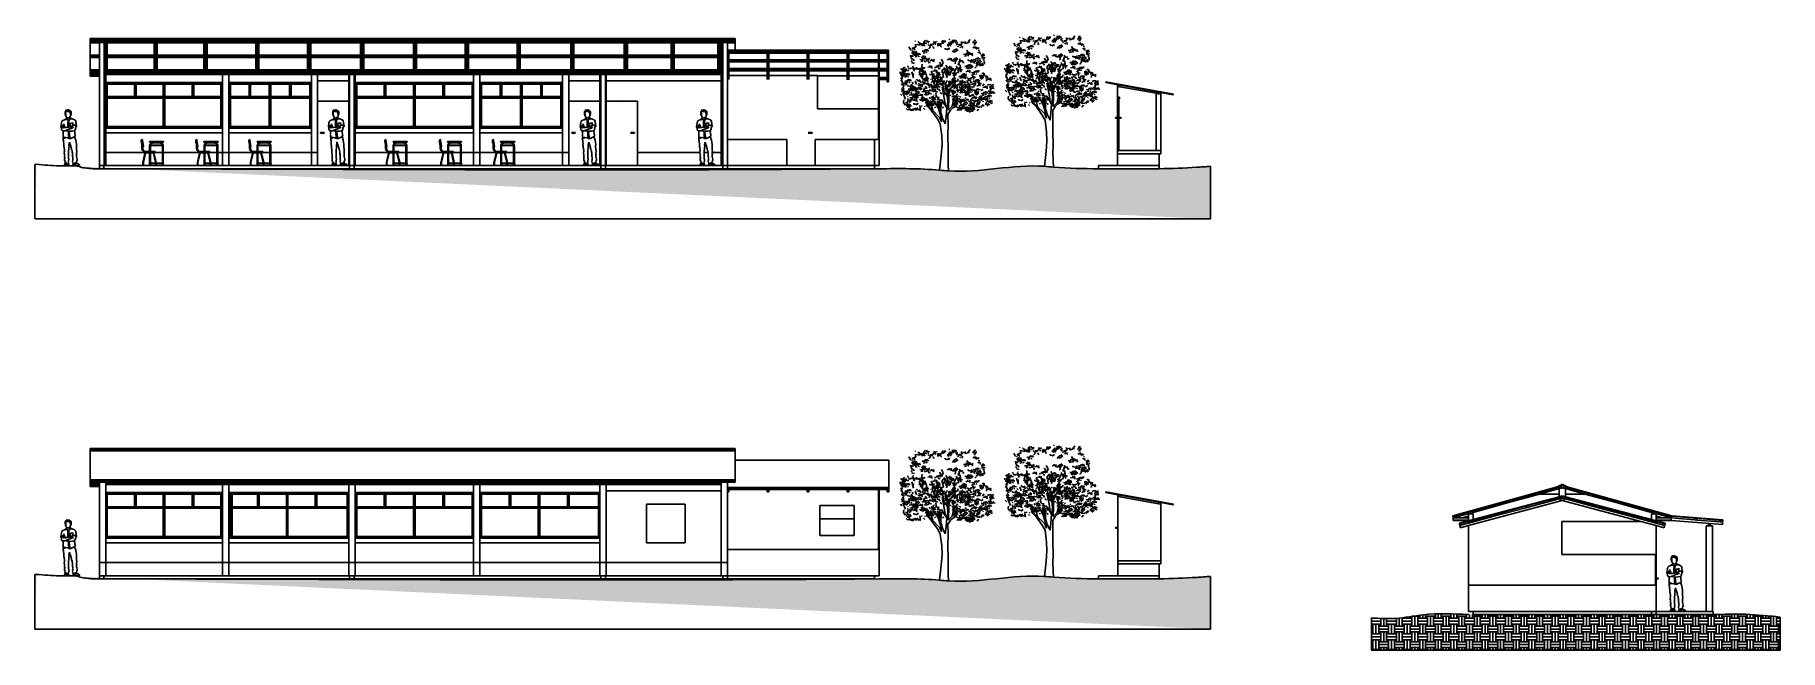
# Model space of a CAD drawing. Header units: metres. Extents: x 258817 to 259192, y 1878716 to 1878911.
# Drawn here: x 258998.3 to 259054.3, y 1878852 to 1878871.7 of the extents above; entities that cross this region are included whole.
import ezdxf

# ---------------------------------------------------------------- set-up
doc = ezdxf.new("R2010")
doc.units = ezdxf.units.M
doc.header["$MEASUREMENT"] = 0
doc.linetypes.add('0', pattern=[0])
doc.layers.add('SectionCutEdges', color=1, linetype='Continuous')
doc.layers.add('Vistas', color=7, linetype='Continuous')

# ---------------------------------------------------------------- blocks, each defined once
blk = doc.blocks.new('002 - Elevación Norte')
for p, q in [((-1.04, 1.81), (-4.435, 0.874)), ((-2.659, 1.343), (-1.035, 1.791)), ((-1.021, 1.742), (-1.647, 1.569)), ((-1.046, 1.829), (-0.972, 1.85)), ((-1.04, 1.81), (-1.046, 1.829)), ((-1.04, 1.81), (-0.967, 1.83)), ((-0.961, 1.811), (-1.035, 1.791)), ((-1.035, 1.791), (-1.021, 1.742)), ((-1.021, 1.742), (-0.948, 1.762)), ((-1.021, 1.742), (-1.021, 1.569)), ((-0.966, 1.858), (-0.972, 1.85)), ((-0.967, 1.83), (-0.921, 1.843)), ((-0.961, 1.811), (-0.967, 1.83)), ((-0.959, 1.866), (-0.966, 1.858)), ((-0.948, 1.762), (-0.961, 1.811)), ((-0.951, 1.872), (-0.959, 1.866)), ((-0.942, 1.876), (-0.951, 1.872)), ((-0.921, 1.769), (-0.948, 1.762)), ((-0.932, 1.879), (-0.942, 1.876)), ((-0.921, 1.88), (-0.932, 1.879)), ((-0.911, 1.879), (-0.921, 1.88)), ((-0.876, 1.83), (-0.921, 1.843)), ((-0.895, 1.762), (-0.921, 1.769)), ((-0.901, 1.876), (-0.911, 1.879)), ((-0.892, 1.872), (-0.901, 1.876)), ((-0.895, 1.762), (-0.881, 1.811)), ((-0.821, 1.742), (-0.895, 1.762)), ((-0.884, 1.866), (-0.892, 1.872)), ((-0.876, 1.858), (-0.884, 1.866)), ((-0.881, 1.811), (-0.876, 1.83)), ((-0.881, 1.811), (-0.808, 1.791)), ((-0.871, 1.85), (-0.876, 1.858)), ((-0.803, 1.81), (-0.876, 1.83)), ((-0.797, 1.829), (-0.871, 1.85)), ((-0.808, 1.791), (-0.821, 1.742)), ((-0.821, 1.742), (-0.821, 1.569)), ((-0.821, 1.742), (-0.196, 1.569)), ((-0.808, 1.791), (0.816, 1.343)), ((-0.803, 1.81), (-0.797, 1.829)), ((2.591, 0.874), (-0.803, 1.81)), ((-4.357, 0.875), (-2.733, 1.323)), ((-3.931, 0.558), (-0.921, 1.358)), ((-2.719, 1.274), (-3.931, 0.939)), ((-3.781, 0.75), (-1.021, 1.484)), ((-3.083, 0.915), (-2.097, 1.177)), ((-2.084, 1.128), (-3.07, 0.866)), ((-2.659, 1.343), (-2.733, 1.323)), ((-2.733, 1.323), (-2.719, 1.274)), ((-2.719, 1.274), (-2.646, 1.294)), ((-2.646, 1.294), (-2.659, 1.343)), ((-1.647, 1.569), (-2.646, 1.294)), ((-2.023, 1.197), (-2.097, 1.177)), ((-2.097, 1.177), (-2.084, 1.128)), ((-2.084, 1.128), (-2.01, 1.148)), ((-2.023, 1.197), (-1.037, 1.459)), ((-2.01, 1.148), (-2.023, 1.197)), ((-1.024, 1.41), (-2.01, 1.148)), ((-1.021, 1.569), (-1.647, 1.569)), ((-0.963, 1.478), (-1.037, 1.459)), ((-1.037, 1.459), (-1.024, 1.41)), ((-1.024, 1.41), (-0.975, 1.423)), ((-1.021, 1.484), (-1.021, 1.569)), ((-1.021, 1.484), (-0.927, 1.509)), ((-0.987, 1.376), (-0.975, 1.423)), ((-0.921, 1.358), (-0.987, 1.376)), ((-0.975, 1.423), (-0.95, 1.429)), ((-0.963, 1.478), (-0.934, 1.486)), ((-0.95, 1.429), (-0.963, 1.478)), ((-0.921, 1.437), (-0.95, 1.429)), ((-0.934, 1.486), (-0.921, 1.489)), ((-0.881, 1.472), (-0.934, 1.486)), ((-0.921, 1.489), (-0.927, 1.509)), ((-0.921, 1.489), (-0.916, 1.509)), ((-0.88, 1.478), (-0.921, 1.489)), ((-0.893, 1.429), (-0.921, 1.437)), ((-0.921, 1.358), (-0.856, 1.376)), ((1.594, 0.689), (-0.921, 1.358)), ((-0.821, 1.484), (-0.916, 1.509)), ((-0.893, 1.429), (-0.881, 1.472)), ((-0.868, 1.423), (-0.893, 1.429)), ((-0.881, 1.472), (-0.88, 1.478)), ((-0.88, 1.478), (-0.806, 1.459)), ((-0.856, 1.376), (-0.868, 1.423)), ((-0.819, 1.41), (-0.868, 1.423)), ((-0.821, 1.569), (-0.196, 1.569)), ((-0.821, 1.484), (-0.821, 1.569)), ((1.939, 0.75), (-0.821, 1.484)), ((-0.808, 1.453), (-0.819, 1.41)), ((-0.819, 1.41), (0.167, 1.148)), ((-0.806, 1.459), (-0.808, 1.453)), ((0.179, 1.193), (-0.808, 1.453)), ((0.18, 1.197), (-0.806, 1.459)), ((0.803, 1.294), (-0.196, 1.569)), ((0.167, 1.148), (0.179, 1.193)), ((0.241, 1.128), (0.167, 1.148)), ((0.179, 1.193), (0.18, 1.197)), ((0.18, 1.197), (0.254, 1.177)), ((0.253, 1.173), (0.241, 1.128)), ((0.241, 1.128), (1.227, 0.866)), ((0.254, 1.177), (0.253, 1.173)), ((1.24, 0.913), (0.253, 1.173)), ((1.24, 0.915), (0.254, 1.177)), ((0.803, 1.294), (0.816, 1.343)), ((0.876, 1.274), (0.803, 1.294)), ((0.816, 1.343), (0.89, 1.323)), ((0.89, 1.323), (0.876, 1.274)), ((2.089, 0.939), (0.876, 1.274)), ((0.89, 1.323), (2.514, 0.875)), ((-4.43, 0.855), (-4.435, 0.874)), ((-4.357, 0.875), (-4.43, 0.855)), ((-4.43, 0.855), (-4.417, 0.806)), ((-4.417, 0.806), (-4.343, 0.826)), ((-4.417, 0.806), (-4.13, 0.806)), ((-4.417, 0.729), (-4.417, 0.806)), ((-4.417, 0.729), (-3.931, 0.729)), ((-4.417, 0.729), (-4.417, 0.726)), ((-4.417, 0.726), (-3.931, 0.726)), ((-4.343, 0.826), (-4.357, 0.875)), ((-4.343, 0.826), (-3.931, 0.939)), ((-4.221, 0.633), (-3.931, 0.71)), ((-4.216, 0.614), (-4.221, 0.633)), ((-4.143, 0.633), (-4.216, 0.614)), ((-4.216, 0.614), (-4.203, 0.565)), ((-4.203, 0.565), (-4.13, 0.584)), ((-4.203, 0.565), (-4.184, 0.491)), ((-4.143, 0.633), (-3.931, 0.689)), ((-4.13, 0.584), (-4.143, 0.633)), ((-3.931, 0.86), (-4.13, 0.806)), ((-4.13, 0.806), (-4.116, 0.806)), ((-3.931, 0.637), (-4.13, 0.584)), ((-3.931, 0.857), (-4.116, 0.806)), ((-4.116, 0.806), (-3.931, 0.806)), ((-3.931, 0.806), (-4.116, 0.806)), ((-3.781, 0.939), (-3.931, 0.939)), ((-3.931, 0.86), (-3.931, 0.939)), ((-3.931, 0.689), (-3.156, 0.895)), ((-3.931, 0.857), (-3.931, 0.86)), ((-3.931, 0.806), (-3.931, 0.857)), ((-3.143, 0.846), (-3.931, 0.637)), ((-3.931, 0.729), (-3.931, 0.806)), ((-3.931, 0.71), (-3.781, 0.75)), ((-3.931, 0.729), (-3.931, 0.726)), ((-3.931, 0.726), (-3.931, 0.71)), ((-3.931, 0.637), (-3.931, 0.689)), ((-3.781, 0.75), (-3.781, 0.939)), ((-3.083, 0.915), (-3.156, 0.895)), ((-3.156, 0.895), (-3.143, 0.846)), ((-3.143, 0.846), (-3.07, 0.866)), ((-3.07, 0.866), (-3.083, 0.915)), ((-0.934, 0.689), (-0.934, -0.371)), ((1.594, 0.689), (-0.934, 0.689)), ((1.227, 0.866), (1.24, 0.913)), ((1.301, 0.846), (1.227, 0.866)), ((1.24, 0.915), (1.314, 0.895)), ((1.24, 0.913), (1.24, 0.915)), ((1.313, 0.894), (1.301, 0.846)), ((1.301, 0.846), (1.891, 0.689)), ((1.314, 0.895), (1.313, 0.894)), ((1.937, 0.729), (1.313, 0.894)), ((1.938, 0.729), (1.314, 0.895)), ((2.089, 0.558), (1.594, 0.689)), ((2.089, 0.689), (1.891, 0.689)), ((1.891, 0.689), (2.089, 0.637)), ((1.938, 0.729), (1.937, 0.729)), ((1.939, 0.729), (1.937, 0.729)), ((1.939, 0.729), (1.938, 0.729)), ((1.939, 0.75), (1.939, 0.939)), ((2.089, 0.939), (1.939, 0.939)), ((2.089, 0.71), (1.939, 0.75)), ((1.939, 0.729), (1.939, 0.729)), ((2.063, 0.696), (1.939, 0.729)), ((2.063, 0.696), (1.939, 0.729)), ((2.063, 0.696), (2.063, 0.696)), ((2.089, 0.689), (2.063, 0.696)), ((2.089, 0.689), (2.063, 0.696)), ((2.5, 0.826), (2.089, 0.939)), ((2.089, 0.86), (2.089, 0.939)), ((2.089, 0.86), (2.287, 0.806)), ((2.089, 0.857), (2.089, 0.86)), ((2.089, 0.857), (2.273, 0.806)), ((2.089, 0.806), (2.089, 0.857)), ((2.089, 0.806), (2.273, 0.806)), ((2.089, 0.729), (2.089, 0.806)), ((2.089, 0.729), (2.574, 0.729)), ((2.089, 0.726), (2.089, 0.729)), ((2.089, 0.726), (2.574, 0.726)), ((2.089, 0.71), (2.089, 0.726)), ((2.379, 0.633), (2.089, 0.71)), ((2.089, 0.637), (2.089, 0.689)), ((2.3, 0.633), (2.089, 0.689)), ((2.089, 0.637), (2.287, 0.584)), ((2.273, 0.806), (2.287, 0.806)), ((2.287, 0.806), (2.574, 0.806)), ((2.287, 0.584), (2.3, 0.633)), ((2.36, 0.565), (2.287, 0.584)), ((2.3, 0.633), (2.373, 0.614)), ((2.36, 0.565), (2.341, 0.491)), ((2.373, 0.614), (2.36, 0.565)), ((2.373, 0.614), (2.379, 0.633)), ((2.5, 0.826), (2.514, 0.875)), ((2.574, 0.806), (2.5, 0.826)), ((2.514, 0.875), (2.587, 0.855)), ((2.587, 0.855), (2.574, 0.806)), ((2.574, 0.802), (2.574, 0.806)), ((2.574, 0.802), (2.574, 0.729)), ((2.574, 0.802), (3.32, 0.742)), ((2.574, 0.729), (2.574, 0.726)), ((3.819, 0.626), (2.574, 0.726)), ((2.587, 0.855), (2.589, 0.875)), ((2.587, 0.855), (2.593, 0.874)), ((2.587, 0.855), (4.223, 0.72)), ((2.589, 0.875), (2.591, 0.874)), ((4.224, 0.74), (2.591, 0.874)), ((2.591, 0.874), (2.593, 0.874)), ((3.32, 0.742), (3.324, 0.793)), ((3.396, 0.736), (3.32, 0.742)), ((3.324, 0.793), (3.4, 0.786)), ((3.4, 0.786), (3.396, 0.736)), ((3.396, 0.736), (4.143, 0.676)), ((3.768, 0.549), (3.768, 0.626)), ((3.768, 0.626), (3.819, 0.626)), ((3.819, 0.626), (3.819, 0.549)), ((4.219, 0.594), (3.819, 0.626)), ((4.143, 0.676), (4.147, 0.727)), ((4.219, 0.67), (4.143, 0.676)), ((4.147, 0.727), (4.223, 0.72)), ((4.223, 0.72), (4.219, 0.67)), ((4.219, 0.594), (4.219, 0.67)), ((4.223, 0.72), (4.224, 0.74)), ((-4.184, 0.491), (-3.931, 0.558)), ((-3.931, 0.558), (-3.931, -1.351)), ((2.341, 0.491), (2.089, 0.558)), ((2.089, 0.558), (2.089, -0.371)), ((3.698, 0.549), (3.695, 0.549)), ((3.695, -2.191), (3.695, 0.549)), ((3.708, 0.549), (3.698, 0.549)), ((3.724, 0.549), (3.708, 0.549)), ((3.744, 0.549), (3.724, 0.549)), ((3.768, 0.549), (3.744, 0.549)), ((3.768, 0.549), (3.768, 0.549)), ((3.794, 0.549), (3.768, 0.549)), ((3.819, 0.549), (3.794, 0.549)), ((3.819, 0.549), (3.819, 0.549)), ((3.843, 0.549), (3.819, 0.549)), ((3.863, 0.549), (3.843, 0.549)), ((3.879, 0.549), (3.863, 0.549)), ((3.889, 0.549), (3.879, 0.549)), ((3.892, 0.549), (3.889, 0.549)), ((3.892, -2.191), (3.892, 0.549)), ((2.063, -0.371), (-0.934, -0.371)), ((2.063, -1.351), (2.063, -0.371)), ((2.089, -0.371), (2.063, -0.371)), ((2.089, -0.371), (2.089, -1.108)), ((2.572, -0.459), (2.569, -0.481)), ((2.569, -0.481), (2.57, -0.494)), ((2.57, -0.494), (2.569, -0.51)), ((2.569, -0.51), (2.573, -0.53)), ((2.587, -0.438), (2.572, -0.459)), ((2.573, -0.53), (2.573, -0.533)), ((2.58, -0.531), (2.573, -0.53)), ((2.573, -0.533), (2.575, -0.546)), ((2.575, -0.546), (2.575, -0.56)), ((2.581, -0.552), (2.58, -0.531)), ((2.585, -0.566), (2.581, -0.552)), ((2.603, -0.414), (2.585, -0.43)), ((2.585, -0.43), (2.587, -0.438)), ((2.588, -0.504), (2.585, -0.521)), ((2.585, -0.521), (2.586, -0.532)), ((2.586, -0.532), (2.588, -0.55)), ((2.597, -0.492), (2.588, -0.504)), ((2.588, -0.55), (2.589, -0.568)), ((2.599, -0.469), (2.595, -0.478)), ((2.595, -0.478), (2.597, -0.492)), ((2.605, -0.458), (2.599, -0.469)), ((2.624, -0.412), (2.603, -0.414)), ((2.608, -0.445), (2.605, -0.458)), ((2.608, -0.445), (2.615, -0.441)), ((2.615, -0.441), (2.637, -0.451)), ((2.637, -0.413), (2.624, -0.412)), ((2.67, -0.406), (2.637, -0.413)), ((2.637, -0.451), (2.658, -0.457)), ((2.658, -0.457), (2.689, -0.46)), ((2.687, -0.409), (2.67, -0.406)), ((2.701, -0.417), (2.687, -0.409)), ((2.689, -0.46), (2.703, -0.463)), ((2.727, -0.433), (2.701, -0.417)), ((2.703, -0.463), (2.713, -0.47)), ((2.713, -0.47), (2.717, -0.479)), ((2.717, -0.479), (2.723, -0.492)), ((2.723, -0.492), (2.73, -0.498)), ((2.739, -0.438), (2.727, -0.433)), ((2.73, -0.498), (2.737, -0.52)), ((2.737, -0.52), (2.74, -0.542)), ((2.75, -0.444), (2.739, -0.438)), ((2.74, -0.542), (2.739, -0.566)), ((2.741, -0.566), (2.745, -0.559)), ((2.743, -0.572), (2.745, -0.559)), ((2.745, -0.559), (2.747, -0.545)), ((2.747, -0.531), (2.749, -0.521)), ((2.747, -0.545), (2.747, -0.531)), ((2.749, -0.521), (2.756, -0.527)), ((2.757, -0.46), (2.75, -0.444)), ((2.756, -0.547), (2.753, -0.564)), ((2.753, -0.564), (2.757, -0.559)), ((2.756, -0.527), (2.756, -0.547)), ((2.76, -0.466), (2.757, -0.46)), ((2.757, -0.559), (2.76, -0.547)), ((2.764, -0.476), (2.76, -0.466)), ((2.76, -0.519), (2.762, -0.489)), ((2.76, -0.547), (2.76, -0.519)), ((2.762, -0.489), (2.764, -0.476)), ((2.089, -1.109), (2.089, -1.108)), ((2.089, -1.108), (2.094, -1.108)), ((2.089, -1.112), (2.089, -1.109)), ((2.089, -1.118), (2.089, -1.112)), ((2.089, -1.124), (2.089, -1.118)), ((2.437, -0.918), (2.431, -0.936)), ((2.431, -0.936), (2.435, -0.955)), ((2.435, -0.955), (2.438, -0.938)), ((2.435, -0.955), (2.441, -0.973)), ((2.439, -0.9), (2.437, -0.918)), ((2.438, -0.938), (2.455, -0.926)), ((2.442, -0.888), (2.439, -0.9)), ((2.441, -0.973), (2.449, -1.014)), ((2.447, -0.869), (2.442, -0.888)), ((2.448, -0.82), (2.444, -0.85)), ((2.444, -0.85), (2.447, -0.869)), ((2.461, -0.777), (2.448, -0.82)), ((2.449, -1.014), (2.456, -1.042)), ((2.455, -0.926), (2.471, -0.925)), ((2.456, -1.042), (2.465, -1.061)), ((2.477, -0.757), (2.461, -0.777)), ((2.463, -0.93), (2.461, -0.936)), ((2.461, -0.936), (2.464, -0.942)), ((2.466, -0.927), (2.463, -0.93)), ((2.464, -0.942), (2.468, -0.943)), ((2.465, -1.061), (2.479, -1.076)), ((2.474, -0.927), (2.466, -0.927)), ((2.473, -0.911), (2.468, -0.916)), ((2.468, -0.916), (2.468, -0.922)), ((2.468, -0.922), (2.471, -0.925)), ((2.468, -0.943), (2.483, -0.945)), ((2.471, -0.949), (2.47, -0.955)), ((2.47, -0.955), (2.474, -0.961)), ((2.471, -0.925), (2.474, -0.927)), ((2.479, -0.948), (2.471, -0.949)), ((2.491, -0.911), (2.473, -0.911)), ((2.474, -0.927), (2.499, -0.933)), ((2.474, -0.961), (2.495, -0.969)), ((2.497, -0.744), (2.477, -0.757)), ((2.486, -0.949), (2.479, -0.948)), ((2.479, -1.076), (2.498, -1.077)), ((2.483, -0.945), (2.495, -0.951)), ((2.495, -0.951), (2.486, -0.949)), ((2.494, -0.985), (2.489, -0.989)), ((2.512, -0.916), (2.491, -0.911)), ((2.51, -0.979), (2.494, -0.985)), ((2.498, -0.898), (2.495, -0.9)), ((2.495, -0.9), (2.497, -0.907)), ((2.495, -0.951), (2.507, -0.957)), ((2.495, -0.969), (2.502, -0.974)), ((2.546, -0.72), (2.497, -0.744)), ((2.497, -0.907), (2.502, -0.911)), ((2.507, -0.899), (2.498, -0.898)), ((2.498, -1.077), (2.501, -1.078)), ((2.499, -0.933), (2.515, -0.94)), ((2.553, -1.077), (2.501, -1.078)), ((2.501, -1.078), (2.501, -1.085)), ((2.501, -1.085), (2.502, -1.117)), ((2.502, -0.911), (2.512, -0.916)), ((2.502, -0.974), (2.51, -0.979)), ((2.502, -1.117), (2.503, -1.133)), ((2.515, -0.901), (2.507, -0.899)), ((2.507, -0.957), (2.52, -0.964)), ((2.518, -0.976), (2.51, -0.979)), ((2.512, -0.916), (2.523, -0.921)), ((2.54, -0.918), (2.515, -0.901)), ((2.515, -0.94), (2.537, -0.959)), ((2.53, -0.973), (2.518, -0.976)), ((2.523, -0.921), (2.532, -0.928)), ((2.526, -0.85), (2.541, -0.89)), ((2.537, -0.972), (2.53, -0.973)), ((2.532, -0.928), (2.537, -0.938)), ((2.547, -0.972), (2.537, -0.972)), ((2.545, -0.923), (2.54, -0.918)), ((2.541, -0.89), (2.546, -0.923)), ((2.546, -0.923), (2.545, -0.923)), ((2.584, -0.698), (2.546, -0.72)), ((2.561, -0.952), (2.546, -0.923)), ((2.568, -0.974), (2.547, -0.972)), ((2.564, -1.077), (2.553, -1.077)), ((2.566, -0.958), (2.561, -0.952)), ((2.584, -1.069), (2.564, -1.077)), ((2.572, -0.971), (2.566, -0.958)), ((2.577, -0.974), (2.568, -0.974)), ((2.577, -0.974), (2.572, -0.971)), ((2.575, -0.56), (2.579, -0.572)), ((2.598, -0.974), (2.577, -0.974)), ((2.579, -0.572), (2.582, -0.587)), ((2.582, -0.587), (2.581, -0.596)), ((2.581, -0.596), (2.589, -0.599)), ((2.582, -0.708), (2.602, -0.692)), ((2.582, -0.724), (2.582, -0.708)), ((2.591, -0.734), (2.582, -0.724)), ((2.607, -0.677), (2.584, -0.698)), ((2.589, -1.066), (2.584, -1.069)), ((2.599, -1.073), (2.584, -1.069)), ((2.59, -0.58), (2.585, -0.566)), ((2.589, -0.568), (2.585, -0.566)), ((2.589, -0.599), (2.595, -0.595)), ((2.612, -1.058), (2.589, -1.066)), ((2.595, -0.595), (2.59, -0.58)), ((2.601, -0.708), (2.591, -0.721)), ((2.591, -0.721), (2.591, -0.734)), ((2.595, -0.595), (2.602, -0.613)), ((2.656, -0.964), (2.598, -0.974)), ((2.67, -1.087), (2.599, -1.073)), ((2.617, -0.708), (2.601, -0.708)), ((2.602, -0.613), (2.611, -0.627)), ((2.602, -0.692), (2.607, -0.677)), ((2.617, -0.66), (2.607, -0.677)), ((2.611, -0.627), (2.629, -0.647)), ((2.611, -0.627), (2.614, -0.642)), ((2.638, -1.043), (2.612, -1.058)), ((2.614, -0.642), (2.617, -0.66)), ((2.617, -0.66), (2.614, -0.674)), ((2.614, -0.674), (2.614, -0.685)), ((2.614, -0.685), (2.626, -0.706)), ((2.639, -0.717), (2.617, -0.708)), ((2.626, -0.706), (2.639, -0.717)), ((2.629, -0.647), (2.646, -0.659)), ((2.679, -1.027), (2.638, -1.043)), ((2.639, -0.717), (2.653, -0.729)), ((2.646, -0.659), (2.652, -0.663)), ((2.662, -0.667), (2.652, -0.663)), ((2.653, -0.729), (2.674, -0.74)), ((2.66, -0.963), (2.656, -0.964)), ((2.66, -0.767), (2.659, -0.809)), ((2.659, -0.809), (2.659, -0.923)), ((2.659, -0.923), (2.66, -0.963)), ((2.661, -0.763), (2.66, -0.767)), ((2.66, -0.963), (2.69, -0.955)), ((2.662, -0.76), (2.661, -0.763)), ((2.687, -0.663), (2.662, -0.667)), ((2.674, -0.74), (2.662, -0.76)), ((2.666, -0.922), (2.669, -0.916)), ((2.669, -0.928), (2.666, -0.922)), ((2.669, -0.837), (2.671, -0.833)), ((2.671, -0.842), (2.669, -0.837)), ((2.669, -0.916), (2.674, -0.914)), ((2.674, -0.93), (2.669, -0.928)), ((2.671, -1.099), (2.67, -1.087)), ((2.676, -1.089), (2.67, -1.087)), ((2.671, -0.833), (2.676, -0.831)), ((2.675, -0.844), (2.671, -0.842)), ((2.672, -1.119), (2.671, -1.099)), ((2.672, -0.756), (2.674, -0.751)), ((2.673, -0.76), (2.672, -0.756)), ((2.678, -0.763), (2.673, -0.76)), ((2.674, -0.74), (2.683, -0.729)), ((2.674, -0.751), (2.678, -0.75)), ((2.674, -0.914), (2.68, -0.916)), ((2.68, -0.928), (2.674, -0.93)), ((2.68, -0.842), (2.675, -0.844)), ((2.676, -0.831), (2.68, -0.833)), ((2.704, -1.09), (2.676, -1.089)), ((2.678, -0.75), (2.683, -0.752)), ((2.682, -0.761), (2.678, -0.763)), ((2.679, -1.027), (2.698, -1.02)), ((2.68, -0.833), (2.682, -0.838)), ((2.682, -0.838), (2.68, -0.842)), ((2.68, -0.916), (2.682, -0.922)), ((2.682, -0.922), (2.68, -0.928)), ((2.685, -0.756), (2.682, -0.761)), ((2.683, -0.729), (2.69, -0.713)), ((2.683, -0.752), (2.685, -0.756)), ((2.687, -0.663), (2.709, -0.646)), ((2.693, -0.736), (2.688, -0.748)), ((2.688, -0.748), (2.691, -0.779)), ((2.69, -0.713), (2.718, -0.697)), ((2.69, -0.713), (2.716, -0.703)), ((2.691, -0.889), (2.69, -0.955)), ((2.715, -0.946), (2.69, -0.955)), ((2.691, -0.779), (2.691, -0.889)), ((2.716, -0.703), (2.693, -0.736)), ((2.744, -1), (2.698, -1.02)), ((2.702, -1.118), (2.703, -1.116)), ((2.703, -1.158), (2.702, -1.118)), ((2.703, -1.099), (2.704, -1.09)), ((2.703, -1.116), (2.703, -1.099)), ((2.721, -1.091), (2.704, -1.09)), ((2.709, -0.646), (2.727, -0.62)), ((2.73, -0.945), (2.715, -0.946)), ((2.716, -0.703), (2.721, -0.701)), ((2.718, -0.697), (2.733, -0.662)), ((2.721, -0.701), (2.729, -0.693)), ((2.789, -1.087), (2.721, -1.091)), ((2.727, -0.62), (2.735, -0.61)), ((2.73, -0.645), (2.727, -0.62)), ((2.729, -0.693), (2.748, -0.693)), ((2.735, -0.646), (2.73, -0.645)), ((2.749, -0.948), (2.73, -0.945)), ((2.733, -0.662), (2.735, -0.646)), ((2.734, -0.839), (2.767, -0.835)), ((2.734, -0.839), (2.738, -0.939)), ((2.739, -0.596), (2.735, -0.61)), ((2.745, -0.658), (2.735, -0.646)), ((2.738, -0.939), (2.746, -0.942)), ((2.739, -0.566), (2.741, -0.566)), ((2.739, -0.596), (2.74, -0.585)), ((2.741, -0.58), (2.74, -0.585)), ((2.74, -0.585), (2.745, -0.586)), ((2.743, -0.572), (2.741, -0.58)), ((2.758, -0.997), (2.744, -1)), ((2.745, -0.586), (2.748, -0.585)), ((2.751, -0.668), (2.745, -0.658)), ((2.746, -0.942), (2.784, -0.941)), ((2.748, -0.585), (2.753, -0.579)), ((2.748, -0.693), (2.759, -0.705)), ((2.777, -0.956), (2.749, -0.948)), ((2.764, -0.682), (2.751, -0.668)), ((2.753, -0.579), (2.753, -0.564)), ((2.805, -0.98), (2.758, -0.997)), ((2.759, -0.705), (2.765, -0.716)), ((2.765, -0.701), (2.764, -0.682)), ((2.785, -0.69), (2.764, -0.682)), ((2.765, -0.716), (2.765, -0.701)), ((2.767, -0.835), (2.785, -0.833)), ((2.788, -0.956), (2.777, -0.956)), ((2.784, -0.941), (2.803, -0.937)), ((2.795, -0.695), (2.785, -0.69)), ((2.785, -0.833), (2.811, -0.837)), ((2.802, -0.957), (2.788, -0.956)), ((2.789, -1.087), (2.843, -1.074)), ((2.804, -0.701), (2.795, -0.695)), ((2.803, -0.937), (2.802, -0.942)), ((2.802, -0.942), (2.802, -0.957)), ((2.802, -0.957), (2.802, -0.961)), ((2.802, -0.961), (2.804, -0.976)), ((2.807, -0.918), (2.803, -0.937)), ((2.817, -0.703), (2.804, -0.701)), ((2.804, -0.976), (2.805, -0.98)), ((2.805, -0.98), (2.815, -0.976)), ((2.807, -0.918), (2.813, -0.859)), ((2.818, -0.906), (2.807, -0.918)), ((2.811, -0.837), (2.813, -0.837)), ((2.813, -0.825), (2.817, -0.808)), ((2.813, -0.837), (2.813, -0.825)), ((2.813, -0.859), (2.813, -0.837)), ((2.815, -0.976), (2.831, -0.963)), ((2.833, -0.707), (2.817, -0.703)), ((2.834, -0.9), (2.818, -0.906)), ((2.833, -0.707), (2.861, -0.719)), ((2.876, -0.9), (2.834, -0.9)), ((2.861, -1.073), (2.843, -1.074)), ((2.873, -0.724), (2.861, -0.719)), ((2.871, -1.067), (2.861, -1.073)), ((2.871, -1.067), (2.878, -1.059)), ((2.871, -1.071), (2.871, -1.067)), ((2.876, -1.095), (2.871, -1.071)), ((2.892, -0.741), (2.873, -0.724)), ((2.874, -1.121), (2.876, -1.095)), ((2.892, -0.904), (2.876, -0.9)), ((2.878, -1.059), (2.886, -1.039)), ((2.886, -1.039), (2.907, -0.97)), ((2.909, -0.77), (2.892, -0.741)), ((2.892, -0.904), (2.916, -0.913)), ((2.907, -0.97), (2.913, -0.945)), ((2.915, -0.81), (2.909, -0.77)), ((2.913, -0.945), (2.916, -0.92)), ((2.913, -0.945), (2.921, -0.943)), ((2.917, -0.843), (2.915, -0.81)), ((2.916, -0.913), (2.92, -0.915)), ((2.916, -0.92), (2.916, -0.913)), ((2.925, -0.872), (2.917, -0.843)), ((2.92, -0.915), (2.928, -0.92)), ((2.921, -0.943), (2.927, -0.942)), ((2.926, -0.895), (2.925, -0.872)), ((2.926, -0.895), (2.93, -0.907)), ((2.927, -0.942), (2.93, -0.937)), ((2.928, -0.92), (2.932, -0.925)), ((2.934, -0.931), (2.93, -0.907)), ((2.934, -0.932), (2.93, -0.937)), ((2.932, -0.925), (2.934, -0.931)), ((2.934, -0.931), (2.934, -0.932)), ((-3.931, -1.351), (2.063, -1.351)), ((-3.931, -2.191), (-3.931, -1.351)), ((2.089, -1.351), (2.063, -1.351)), ((2.089, -1.13), (2.089, -1.124)), ((2.089, -1.13), (2.094, -1.13)), ((2.089, -1.13), (2.089, -1.132)), ((2.089, -1.132), (2.089, -1.135)), ((2.089, -1.135), (2.089, -1.141)), ((2.089, -1.141), (2.089, -1.146)), ((2.089, -1.146), (2.089, -1.15)), ((2.089, -1.15), (2.089, -1.151)), ((2.089, -1.157), (2.089, -1.151)), ((2.089, -1.151), (2.094, -1.151)), ((2.089, -1.164), (2.089, -1.157)), ((2.089, -1.169), (2.089, -1.164)), ((2.089, -1.172), (2.089, -1.169)), ((2.089, -1.173), (2.089, -1.172)), ((2.089, -1.173), (2.094, -1.173)), ((2.089, -1.351), (2.089, -1.173)), ((2.089, -2.191), (2.089, -1.351)), ((2.094, -1.13), (2.099, -1.13)), ((2.094, -1.151), (2.099, -1.151)), ((2.099, -1.13), (2.103, -1.13)), ((2.099, -1.151), (2.103, -1.151)), ((2.103, -1.13), (2.107, -1.13)), ((2.103, -1.151), (2.107, -1.151)), ((2.107, -1.13), (2.111, -1.13)), ((2.107, -1.151), (2.111, -1.151)), ((2.111, -1.13), (2.114, -1.13)), ((2.111, -1.151), (2.114, -1.151)), ((2.114, -1.13), (2.118, -1.13)), ((2.114, -1.151), (2.118, -1.151)), ((2.118, -1.13), (2.121, -1.13)), ((2.121, -1.151), (2.118, -1.151)), ((2.121, -1.13), (2.123, -1.13)), ((2.121, -1.151), (2.123, -1.151)), ((2.123, -1.13), (2.126, -1.13)), ((2.123, -1.151), (2.126, -1.151)), ((2.126, -1.13), (2.127, -1.13)), ((2.126, -1.151), (2.127, -1.151)), ((2.127, -1.13), (2.129, -1.13)), ((2.127, -1.151), (2.129, -1.151)), ((2.129, -1.13), (2.13, -1.13)), ((2.129, -1.13), (2.129, -1.13)), ((2.129, -1.151), (2.13, -1.151)), ((2.129, -1.151), (2.129, -1.151)), ((2.13, -1.13), (2.131, -1.13)), ((2.132, -1.131), (2.13, -1.13)), ((2.13, -1.151), (2.132, -1.15)), ((2.13, -1.151), (2.131, -1.151)), ((2.131, -1.13), (2.134, -1.13)), ((2.131, -1.151), (2.134, -1.151)), ((2.134, -1.132), (2.132, -1.131)), ((2.132, -1.15), (2.134, -1.15)), ((2.134, -1.13), (2.138, -1.13)), ((2.137, -1.135), (2.134, -1.132)), ((2.134, -1.15), (2.137, -1.146)), ((2.134, -1.151), (2.138, -1.151)), ((2.139, -1.141), (2.137, -1.135)), ((2.137, -1.146), (2.139, -1.141)), ((2.138, -1.13), (2.141, -1.13)), ((2.138, -1.151), (2.141, -1.151)), ((2.141, -1.13), (2.143, -1.13)), ((2.141, -1.151), (2.143, -1.151)), ((2.143, -1.13), (2.146, -1.13)), ((2.143, -1.151), (2.146, -1.151)), ((2.146, -1.13), (2.147, -1.13)), ((2.146, -1.151), (2.147, -1.151)), ((2.147, -1.13), (2.149, -1.13)), ((2.147, -1.151), (2.149, -1.151)), ((2.149, -1.13), (2.15, -1.13)), ((2.149, -1.13), (2.149, -1.13)), ((2.149, -1.151), (2.15, -1.151)), ((2.149, -1.151), (2.149, -1.151)), ((2.154, -1.132), (2.15, -1.13)), ((2.15, -1.151), (2.154, -1.15)), ((2.157, -1.135), (2.154, -1.132)), ((2.154, -1.15), (2.157, -1.146)), ((2.159, -1.141), (2.157, -1.135)), ((2.157, -1.146), (2.159, -1.141)), ((2.502, -1.24), (2.5, -1.25)), ((2.5, -1.25), (2.502, -1.262)), ((2.505, -1.2), (2.502, -1.228)), ((2.502, -1.228), (2.502, -1.24)), ((2.502, -1.262), (2.507, -1.276)), ((2.503, -1.133), (2.506, -1.142)), ((2.506, -1.142), (2.503, -1.154)), ((2.503, -1.154), (2.503, -1.17)), ((2.503, -1.17), (2.503, -1.178)), ((2.503, -1.178), (2.503, -1.194)), ((2.503, -1.194), (2.505, -1.2)), ((2.507, -1.276), (2.541, -1.277)), ((2.507, -1.276), (2.509, -1.288)), ((2.509, -1.295), (2.508, -1.299)), ((2.508, -1.299), (2.525, -1.306)), ((2.508, -1.299), (2.508, -1.333)), ((2.508, -1.333), (2.508, -1.367)), ((2.508, -1.367), (2.514, -1.395)), ((2.509, -1.288), (2.509, -1.295)), ((2.514, -1.395), (2.513, -1.417)), ((2.513, -1.417), (2.517, -1.447)), ((2.517, -1.447), (2.521, -1.463)), ((2.521, -1.463), (2.523, -1.47)), ((2.523, -1.47), (2.522, -1.529)), ((2.522, -1.529), (2.528, -1.552)), ((2.525, -1.306), (2.544, -1.306)), ((2.528, -1.552), (2.531, -1.581)), ((2.531, -1.581), (2.533, -1.61)), ((2.533, -1.61), (2.544, -1.683)), ((2.584, -1.29), (2.541, -1.277)), ((2.544, -1.306), (2.593, -1.292)), ((2.584, -1.29), (2.593, -1.292)), ((2.593, -1.292), (2.652, -1.303)), ((2.652, -1.303), (2.671, -1.31)), ((2.671, -1.31), (2.686, -1.31)), ((2.673, -1.156), (2.672, -1.119)), ((2.673, -1.182), (2.673, -1.156)), ((2.679, -1.206), (2.673, -1.182)), ((2.679, -1.235), (2.679, -1.206)), ((2.687, -1.273), (2.679, -1.235)), ((2.681, -1.167), (2.684, -1.161)), ((2.684, -1.173), (2.681, -1.167)), ((2.682, -1.69), (2.689, -1.621)), ((2.684, -1.161), (2.689, -1.159)), ((2.689, -1.175), (2.684, -1.173)), ((2.686, -1.31), (2.688, -1.31)), ((2.688, -1.31), (2.687, -1.273)), ((2.688, -1.31), (2.69, -1.321)), ((2.689, -1.159), (2.695, -1.161)), ((2.695, -1.173), (2.689, -1.175)), ((2.689, -1.621), (2.692, -1.559)), ((2.69, -1.321), (2.717, -1.317)), ((2.69, -1.548), (2.702, -1.472)), ((2.692, -1.559), (2.69, -1.548)), ((2.695, -1.161), (2.697, -1.167)), ((2.697, -1.167), (2.695, -1.173)), ((2.702, -1.472), (2.705, -1.452)), ((2.707, -1.187), (2.703, -1.158)), ((2.705, -1.436), (2.708, -1.435)), ((2.705, -1.44), (2.705, -1.436)), ((2.705, -1.452), (2.705, -1.44)), ((2.71, -1.233), (2.707, -1.187)), ((2.708, -1.435), (2.709, -1.449)), ((2.709, -1.449), (2.716, -1.477)), ((2.717, -1.259), (2.71, -1.233)), ((2.716, -1.477), (2.733, -1.519)), ((2.723, -1.317), (2.717, -1.259)), ((2.717, -1.317), (2.723, -1.317)), ((2.723, -1.317), (2.749, -1.317)), ((2.733, -1.519), (2.747, -1.558)), ((2.747, -1.558), (2.756, -1.589)), ((2.749, -1.317), (2.769, -1.311)), ((2.756, -1.589), (2.762, -1.624)), ((2.762, -1.624), (2.767, -1.639)), ((2.767, -1.639), (2.772, -1.664)), ((2.769, -1.311), (2.819, -1.29)), ((2.772, -1.664), (2.777, -1.686)), ((2.819, -1.29), (2.876, -1.259)), ((2.877, -1.153), (2.874, -1.121)), ((2.876, -1.259), (2.894, -1.242)), ((2.878, -1.267), (2.876, -1.259)), ((2.876, -1.275), (2.878, -1.267)), ((2.884, -1.285), (2.876, -1.275)), ((2.883, -1.168), (2.877, -1.153)), ((2.881, -1.179), (2.883, -1.168)), ((2.883, -1.19), (2.881, -1.179)), ((2.885, -1.197), (2.883, -1.19)), ((2.894, -1.319), (2.884, -1.285)), ((2.887, -1.215), (2.885, -1.197)), ((2.89, -1.232), (2.887, -1.215)), ((2.894, -1.237), (2.89, -1.232)), ((2.894, -1.242), (2.894, -1.237)), ((2.898, -1.344), (2.894, -1.319)), ((2.908, -1.371), (2.898, -1.344)), ((2.928, -1.514), (2.908, -1.371)), ((2.928, -1.567), (2.928, -1.514)), ((2.931, -1.683), (2.928, -1.567)), ((-3.931, -2.191), (-3.781, -2.191)), ((-3.781, -2.191), (-3.781, -2.291)), ((-3.781, -2.191), (1.939, -2.191)), ((1.939, -2.191), (1.939, -2.291)), ((1.939, -2.191), (2.089, -2.191)), ((2.089, -2.291), (2.089, -2.191)), ((2.089, -2.191), (2.559, -2.191)), ((2.543, -1.736), (2.54, -1.781)), ((2.54, -1.781), (2.541, -1.794)), ((2.541, -1.794), (2.55, -1.833)), ((2.544, -1.683), (2.542, -1.707)), ((2.542, -1.707), (2.543, -1.736)), ((2.545, -2.174), (2.546, -2.161)), ((2.55, -2.188), (2.545, -2.174)), ((2.546, -2.161), (2.549, -2.158)), ((2.551, -1.874), (2.548, -1.883)), ((2.548, -1.883), (2.548, -1.909)), ((2.548, -1.909), (2.554, -1.934)), ((2.55, -1.986), (2.549, -2.005)), ((2.549, -2.005), (2.555, -2.037)), ((2.549, -2.158), (2.561, -2.137)), ((2.55, -1.833), (2.554, -1.851)), ((2.554, -1.948), (2.55, -1.975)), ((2.55, -1.975), (2.55, -1.986)), ((2.559, -2.191), (2.55, -2.188)), ((2.552, -1.865), (2.551, -1.874)), ((2.554, -1.851), (2.552, -1.865)), ((2.554, -1.934), (2.554, -1.948)), ((2.555, -2.037), (2.558, -2.054)), ((2.558, -2.054), (2.567, -2.061)), ((2.559, -2.191), (2.685, -2.191)), ((2.561, -2.137), (2.564, -2.127)), ((2.568, -2.092), (2.564, -2.099)), ((2.564, -2.099), (2.564, -2.106)), ((2.564, -2.106), (2.564, -2.109)), ((2.565, -2.121), (2.564, -2.109)), ((2.564, -2.127), (2.565, -2.121)), ((2.603, -2.143), (2.564, -2.15)), ((2.589, -2.104), (2.565, -2.121)), ((2.567, -2.061), (2.576, -2.062)), ((2.57, -2.081), (2.568, -2.092)), ((2.578, -2.068), (2.57, -2.081)), ((2.589, -2.135), (2.572, -2.139)), ((2.576, -2.062), (2.578, -2.068)), ((2.58, -2.13), (2.595, -2.126)), ((2.585, -2.125), (2.599, -2.121)), ((2.589, -2.104), (2.611, -2.111)), ((2.599, -2.125), (2.589, -2.135)), ((2.595, -2.126), (2.599, -2.125)), ((2.599, -2.109), (2.599, -2.121)), ((2.599, -2.121), (2.599, -2.122)), ((2.599, -2.121), (2.601, -2.121)), ((2.599, -2.122), (2.599, -2.125)), ((2.599, -2.125), (2.623, -2.125)), ((2.601, -2.121), (2.622, -2.121)), ((2.603, -2.143), (2.627, -2.143)), ((2.635, -2.122), (2.611, -2.111)), ((2.622, -2.121), (2.623, -2.121)), ((2.623, -2.121), (2.623, -2.117)), ((2.634, -2.127), (2.623, -2.121)), ((2.623, -2.121), (2.623, -2.122)), ((2.623, -2.122), (2.623, -2.124)), ((2.623, -2.124), (2.623, -2.125)), ((2.623, -2.125), (2.628, -2.132)), ((2.623, -2.125), (2.628, -2.127)), ((2.627, -2.143), (2.664, -2.146)), ((2.628, -2.127), (2.644, -2.135)), ((2.628, -2.132), (2.645, -2.14)), ((2.635, -2.122), (2.658, -2.127)), ((2.658, -2.127), (2.667, -2.123)), ((2.667, -2.123), (2.666, -2.127)), ((2.666, -2.127), (2.668, -2.132)), ((2.667, -2.123), (2.675, -2.12)), ((2.668, -2.132), (2.67, -2.137)), ((2.67, -2.077), (2.682, -2.063)), ((2.67, -2.083), (2.67, -2.077)), ((2.674, -2.092), (2.67, -2.083)), ((2.67, -2.137), (2.673, -2.144)), ((2.673, -2.144), (2.684, -2.157)), ((2.684, -2.106), (2.674, -2.092)), ((2.675, -1.727), (2.676, -1.713)), ((2.679, -1.81), (2.675, -1.727)), ((2.675, -1.882), (2.676, -1.814)), ((2.676, -1.932), (2.675, -1.882)), ((2.675, -2.12), (2.684, -2.106)), ((2.676, -1.713), (2.677, -1.703)), ((2.676, -1.814), (2.679, -1.81)), ((2.68, -1.938), (2.676, -1.932)), ((2.677, -1.703), (2.682, -1.69)), ((2.678, -1.958), (2.68, -1.938)), ((2.68, -1.965), (2.678, -1.958)), ((2.689, -1.979), (2.68, -1.965)), ((2.681, -2.041), (2.689, -1.987)), ((2.683, -2.054), (2.681, -2.041)), ((2.682, -2.063), (2.683, -2.054)), ((2.684, -2.157), (2.684, -2.166)), ((2.684, -2.166), (2.686, -2.169)), ((2.686, -2.169), (2.685, -2.191)), ((2.685, -2.191), (2.866, -2.191)), ((2.689, -1.987), (2.689, -1.979)), ((2.777, -1.686), (2.782, -1.699)), ((2.782, -1.699), (2.792, -1.709)), ((2.792, -1.709), (2.791, -1.73)), ((2.791, -1.73), (2.794, -1.748)), ((2.794, -1.748), (2.795, -1.761)), ((2.795, -1.761), (2.8, -1.784)), ((2.8, -1.784), (2.802, -1.815)), ((2.802, -1.815), (2.803, -1.85)), ((2.806, -2.035), (2.802, -2.044)), ((2.802, -2.044), (2.806, -2.056)), ((2.803, -1.85), (2.808, -1.896)), ((2.815, -2.027), (2.806, -2.035)), ((2.806, -2.056), (2.814, -2.068)), ((2.808, -1.896), (2.81, -1.92)), ((2.814, -2.068), (2.809, -2.086)), ((2.809, -2.086), (2.817, -2.097)), ((2.81, -1.92), (2.812, -1.934)), ((2.812, -1.957), (2.81, -1.976)), ((2.81, -1.976), (2.812, -1.998)), ((2.812, -1.934), (2.812, -1.957)), ((2.812, -1.998), (2.817, -2.009)), ((2.818, -2.024), (2.815, -2.027)), ((2.817, -2.009), (2.817, -2.018)), ((2.817, -2.018), (2.818, -2.024)), ((2.817, -2.097), (2.821, -2.102)), ((2.822, -2.15), (2.82, -2.154)), ((2.82, -2.154), (2.82, -2.178)), ((2.82, -2.178), (2.822, -2.181)), ((2.821, -2.102), (2.825, -2.118)), ((2.825, -2.118), (2.822, -2.15)), ((2.822, -2.181), (2.837, -2.186)), ((2.833, -2.115), (2.825, -2.118)), ((2.843, -2.121), (2.833, -2.115)), ((2.837, -2.186), (2.861, -2.19)), ((2.88, -2.11), (2.843, -2.121)), ((2.843, -2.121), (2.851, -2.148)), ((2.851, -2.148), (2.869, -2.153)), ((2.861, -2.19), (2.866, -2.191)), ((2.866, -2.191), (3.019, -2.191)), ((2.888, -2.144), (2.877, -2.174)), ((2.898, -2.099), (2.88, -2.11)), ((2.912, -2.132), (2.888, -2.144)), ((2.9, -2.107), (2.89, -2.127)), ((2.905, -2.117), (2.894, -2.13)), ((2.913, -2.1), (2.898, -2.099)), ((2.898, -2.099), (2.9, -2.107)), ((2.9, -2.107), (2.903, -2.114)), ((2.917, -2.108), (2.9, -2.107)), ((2.903, -2.114), (2.905, -2.117)), ((2.913, -2.115), (2.905, -2.117)), ((2.905, -2.117), (2.916, -2.128)), ((2.972, -2.134), (2.912, -2.132)), ((2.913, -2.1), (2.929, -2.098)), ((2.913, -2.1), (2.917, -2.108)), ((2.921, -2.113), (2.913, -2.115)), ((2.917, -2.108), (2.921, -2.113)), ((2.932, -2.111), (2.917, -2.108)), ((2.938, -2.118), (2.921, -2.113)), ((2.921, -2.113), (2.94, -2.126)), ((2.929, -2.098), (2.935, -2.09)), ((2.929, -2.098), (2.943, -2.117)), ((2.941, -1.738), (2.931, -1.683)), ((2.932, -2.083), (2.934, -2.077)), ((2.935, -2.09), (2.932, -2.083)), ((2.933, -2.05), (2.943, -2.038)), ((2.94, -2.063), (2.933, -2.05)), ((2.934, -1.79), (2.941, -1.738)), ((2.939, -1.814), (2.934, -1.79)), ((2.934, -2.077), (2.94, -2.063)), ((2.935, -1.902), (2.936, -1.843)), ((2.946, -1.944), (2.935, -1.902)), ((2.936, -1.843), (2.939, -1.814)), ((2.943, -2.038), (2.952, -2.009)), ((2.943, -2.117), (2.955, -2.124)), ((2.952, -1.987), (2.946, -1.944)), ((2.952, -2.009), (2.952, -1.987)), ((2.955, -2.124), (2.972, -2.134)), ((2.99, -2.139), (2.972, -2.134)), ((3.003, -2.144), (2.99, -2.139)), ((3.018, -2.152), (3.003, -2.144)), ((3.027, -2.161), (3.018, -2.152)), ((3.019, -2.191), (3.03, -2.189)), ((3.695, -2.191), (3.019, -2.191)), ((3.03, -2.168), (3.027, -2.161)), ((3.032, -2.171), (3.03, -2.168)), ((3.03, -2.189), (3.033, -2.178)), ((3.033, -2.178), (3.032, -2.171)), ((3.698, -2.191), (3.695, -2.191)), ((3.708, -2.191), (3.698, -2.191)), ((3.724, -2.191), (3.708, -2.191)), ((3.744, -2.191), (3.724, -2.191)), ((3.768, -2.191), (3.744, -2.191)), ((3.794, -2.191), (3.768, -2.191)), ((3.819, -2.191), (3.794, -2.191)), ((3.843, -2.191), (3.819, -2.191)), ((3.863, -2.191), (3.843, -2.191)), ((3.879, -2.191), (3.863, -2.191)), ((3.889, -2.191), (3.879, -2.191)), ((3.892, -2.191), (3.889, -2.191)), ((3.919, -2.191), (3.892, -2.191)), ((3.919, -2.191), (3.919, -2.291)), ((-3.781, -2.291), (1.939, -2.291)), ((1.939, -2.291), (2.089, -2.291)), ((2.089, -2.291), (3.919, -2.291))]:
    blk.add_line(p, q)
blk = doc.blocks.new('003 - Elevación Oeste')
for p, q in [((-16.785, 1.719), (3.895, 1.719)), ((-16.785, 1.719), (-16.785, 1.718)), ((-16.785, 1.718), (-16.785, 1.715)), ((-16.785, 1.715), (-16.785, 1.711)), ((-16.785, 1.711), (-16.785, 1.705)), ((-16.785, 1.705), (-16.785, 1.698)), ((-16.785, 1.698), (-16.785, 1.689)), ((-16.785, 1.689), (3.895, 1.689)), ((-16.785, 1.669), (-16.785, 1.689)), ((3.895, 1.718), (3.895, 1.719)), ((3.895, 1.715), (3.895, 1.718)), ((3.895, 1.715), (3.895, 1.711)), ((3.895, 1.711), (3.895, 1.705)), ((3.895, 1.698), (3.895, 1.705)), ((3.895, 1.689), (3.895, 1.698)), ((3.895, 1.669), (3.895, 1.689)), ((-16.785, 1.669), (3.895, 1.669)), ((-16.785, 1.65), (-16.785, 1.669)), ((-16.785, 1.65), (3.895, 1.65)), ((-16.785, 1.65), (-16.785, 0.713)), ((3.895, 1.65), (3.895, 1.669)), ((3.895, 1.65), (3.895, 1.348)), ((8.815, 1.348), (3.895, 1.348)), ((3.895, 1.348), (3.895, 0.713)), ((8.815, 1.348), (8.815, 0.472)), ((-16.785, 0.694), (-16.785, 0.713)), ((3.895, 0.713), (-16.785, 0.713)), ((3.895, 0.694), (-16.785, 0.694)), ((-16.785, 0.694), (-16.785, 0.645)), ((-16.785, 0.632), (-16.785, 0.645)), ((-16.485, 0.645), (-16.785, 0.645)), ((-16.485, 0.632), (-16.785, 0.632)), ((-16.785, 0.632), (-16.785, 0.581)), ((-16.785, 0.575), (-16.785, 0.581)), ((-16.485, 0.581), (-16.785, 0.581)), ((-16.485, 0.575), (-16.785, 0.575)), ((-16.785, 0.566), (-16.785, 0.575)), ((-16.485, 0.566), (-16.785, 0.566)), ((-16.785, 0.566), (-16.785, 0.515)), ((-16.285, 0.645), (-16.485, 0.645)), ((-16.485, 0.645), (-16.485, 0.632)), ((-16.485, 0.632), (-16.485, 0.581)), ((-16.485, 0.581), (-16.485, 0.575)), ((-16.485, 0.575), (-16.485, 0.566)), ((-16.485, 0.566), (-16.485, 0.515)), ((-16.285, 0.569), (-16.285, 0.645)), ((-16.284, 0.645), (-16.285, 0.645)), ((-16.285, 0.309), (-16.285, 0.569)), ((-16.284, 0.569), (-16.285, 0.569)), ((-16.284, 0.645), (-16.284, 0.641)), ((-16.234, 0.645), (-16.284, 0.645)), ((-16.284, 0.641), (-16.234, 0.641)), ((-16.284, 0.569), (-16.284, 0.641)), ((-16.284, 0.565), (-16.284, 0.569)), ((-16.234, 0.565), (-16.284, 0.565)), ((-16.234, 0.641), (-16.234, 0.645)), ((-14.736, 0.645), (-16.234, 0.645)), ((-16.234, 0.641), (-16.234, 0.632)), ((-14.736, 0.632), (-16.234, 0.632)), ((-16.234, 0.632), (-16.234, 0.581)), ((-14.736, 0.581), (-16.234, 0.581)), ((-16.234, 0.575), (-16.234, 0.581)), ((-14.736, 0.575), (-16.234, 0.575)), ((-16.234, 0.569), (-16.234, 0.575)), ((-14.736, 0.569), (-16.234, 0.569)), ((-16.234, 0.569), (-16.234, 0.565)), ((-14.736, 0.645), (-14.736, 0.632)), ((-14.685, 0.645), (-14.736, 0.645)), ((-14.736, 0.632), (-14.736, 0.581)), ((-14.736, 0.581), (-14.736, 0.575)), ((-14.736, 0.575), (-14.736, 0.569)), ((-14.685, 0.569), (-14.736, 0.569)), ((-14.685, 0.645), (-14.685, 0.641)), ((-14.634, 0.645), (-14.685, 0.645)), ((-14.685, 0.641), (-14.634, 0.641)), ((-14.685, 0.569), (-14.685, 0.641)), ((-14.685, 0.565), (-14.685, 0.569)), ((-14.634, 0.565), (-14.685, 0.565)), ((-14.634, 0.641), (-14.634, 0.645)), ((-13.137, 0.645), (-14.634, 0.645)), ((-14.634, 0.632), (-14.634, 0.641)), ((-13.137, 0.632), (-14.634, 0.632)), ((-14.634, 0.581), (-14.634, 0.632)), ((-13.137, 0.581), (-14.634, 0.581)), ((-14.634, 0.575), (-14.634, 0.581)), ((-13.137, 0.575), (-14.634, 0.575)), ((-14.634, 0.569), (-14.634, 0.575)), ((-13.137, 0.569), (-14.634, 0.569)), ((-14.634, 0.569), (-14.634, 0.565)), ((-13.137, 0.645), (-13.137, 0.632)), ((-13.087, 0.645), (-13.137, 0.645)), ((-13.137, 0.632), (-13.137, 0.581)), ((-13.137, 0.581), (-13.137, 0.575)), ((-13.137, 0.575), (-13.137, 0.569)), ((-13.087, 0.569), (-13.137, 0.569)), ((-13.087, 0.645), (-13.087, 0.641)), ((-13.036, 0.645), (-13.087, 0.645)), ((-13.087, 0.641), (-13.036, 0.641)), ((-13.087, 0.569), (-13.087, 0.641)), ((-13.087, 0.565), (-13.087, 0.569)), ((-13.036, 0.565), (-13.087, 0.565)), ((-13.036, 0.641), (-13.036, 0.645)), ((-11.475, 0.645), (-13.036, 0.645)), ((-13.036, 0.632), (-13.036, 0.641)), ((-11.475, 0.632), (-13.036, 0.632)), ((-13.036, 0.581), (-13.036, 0.632)), ((-11.475, 0.581), (-13.036, 0.581)), ((-13.036, 0.575), (-13.036, 0.581)), ((-11.475, 0.575), (-13.036, 0.575)), ((-13.036, 0.569), (-13.036, 0.575)), ((-12.54, 0.569), (-13.036, 0.569)), ((-13.036, 0.569), (-13.036, 0.565)), ((-12.34, 0.569), (-12.54, 0.569)), ((-12.54, 0.309), (-12.54, 0.569)), ((-12.34, 0.569), (-12.34, 0.309)), ((-12.34, 0.569), (-11.475, 0.569)), ((-11.475, 0.645), (-11.475, 0.632)), ((-11.424, 0.645), (-11.475, 0.645)), ((-11.475, 0.632), (-11.475, 0.581)), ((-11.475, 0.581), (-11.475, 0.575)), ((-11.475, 0.575), (-11.475, 0.569)), ((-11.475, 0.569), (-11.424, 0.569)), ((-11.424, 0.645), (-11.424, 0.641)), ((-11.373, 0.645), (-11.424, 0.645)), ((-11.424, 0.641), (-11.373, 0.641)), ((-11.424, 0.569), (-11.424, 0.641)), ((-11.424, 0.565), (-11.424, 0.569)), ((-11.373, 0.565), (-11.424, 0.565)), ((-11.373, 0.641), (-11.373, 0.645)), ((-9.813, 0.645), (-11.373, 0.645)), ((-11.373, 0.632), (-11.373, 0.641)), ((-9.813, 0.632), (-11.373, 0.632)), ((-11.373, 0.581), (-11.373, 0.632)), ((-9.813, 0.581), (-11.373, 0.581)), ((-11.373, 0.575), (-11.373, 0.581)), ((-9.813, 0.575), (-11.373, 0.575)), ((-11.373, 0.569), (-11.373, 0.575)), ((-11.373, 0.569), (-11.373, 0.565)), ((-11.373, 0.569), (-9.813, 0.569)), ((-9.813, 0.645), (-9.813, 0.632)), ((-9.762, 0.645), (-9.813, 0.645)), ((-9.813, 0.632), (-9.813, 0.581)), ((-9.813, 0.581), (-9.813, 0.575)), ((-9.813, 0.575), (-9.813, 0.569)), ((-9.813, 0.569), (-9.762, 0.569)), ((-9.762, 0.645), (-9.762, 0.641)), ((-9.711, 0.645), (-9.762, 0.645)), ((-9.762, 0.641), (-9.711, 0.641)), ((-9.762, 0.569), (-9.762, 0.641)), ((-9.762, 0.565), (-9.762, 0.569)), ((-9.711, 0.565), (-9.762, 0.565)), ((-9.711, 0.641), (-9.711, 0.645)), ((-8.115, 0.645), (-9.711, 0.645)), ((-9.711, 0.632), (-9.711, 0.641)), ((-8.115, 0.632), (-9.711, 0.632)), ((-9.711, 0.581), (-9.711, 0.632)), ((-8.115, 0.581), (-9.711, 0.581)), ((-9.711, 0.575), (-9.711, 0.581)), ((-8.115, 0.575), (-9.711, 0.575)), ((-9.711, 0.569), (-9.711, 0.575)), ((-9.711, 0.569), (-9.711, 0.565)), ((-9.711, 0.569), (-8.49, 0.569)), ((-8.49, 0.569), (-8.49, 0.309)), ((-8.49, 0.569), (-8.29, 0.569)), ((-8.29, 0.569), (-8.29, 0.309)), ((-8.29, 0.569), (-8.115, 0.569)), ((-8.115, 0.645), (-8.115, 0.632)), ((-8.064, 0.645), (-8.115, 0.645)), ((-8.115, 0.632), (-8.115, 0.581)), ((-8.115, 0.581), (-8.115, 0.575)), ((-8.115, 0.575), (-8.115, 0.569)), ((-8.115, 0.569), (-8.064, 0.569)), ((-8.064, 0.645), (-8.064, 0.641)), ((-8.014, 0.645), (-8.064, 0.645)), ((-8.064, 0.641), (-8.014, 0.641)), ((-8.064, 0.569), (-8.064, 0.641)), ((-8.064, 0.565), (-8.064, 0.569)), ((-8.014, 0.565), (-8.064, 0.565)), ((-8.014, 0.641), (-8.014, 0.645)), ((-6.418, 0.645), (-8.014, 0.645)), ((-8.014, 0.632), (-8.014, 0.641)), ((-6.418, 0.632), (-8.014, 0.632)), ((-8.014, 0.581), (-8.014, 0.632)), ((-6.418, 0.581), (-8.014, 0.581)), ((-8.014, 0.575), (-8.014, 0.581)), ((-6.418, 0.575), (-8.014, 0.575)), ((-8.014, 0.569), (-8.014, 0.575)), ((-8.014, 0.569), (-8.014, 0.565)), ((-8.014, 0.569), (-6.418, 0.569)), ((-6.418, 0.645), (-6.418, 0.632)), ((-6.367, 0.645), (-6.418, 0.645)), ((-6.418, 0.632), (-6.418, 0.581)), ((-6.418, 0.581), (-6.418, 0.575)), ((-6.418, 0.575), (-6.418, 0.569)), ((-6.418, 0.569), (-6.367, 0.569)), ((-6.367, 0.645), (-6.367, 0.641)), ((-6.316, 0.645), (-6.367, 0.645)), ((-6.367, 0.641), (-6.316, 0.641)), ((-6.367, 0.569), (-6.367, 0.641)), ((-6.367, 0.565), (-6.367, 0.569)), ((-6.316, 0.565), (-6.367, 0.565)), ((-6.316, 0.641), (-6.316, 0.645)), ((-4.757, 0.645), (-6.316, 0.645)), ((-6.316, 0.632), (-6.316, 0.641)), ((-4.757, 0.632), (-6.316, 0.632)), ((-6.316, 0.581), (-6.316, 0.632)), ((-4.757, 0.581), (-6.316, 0.581)), ((-6.316, 0.575), (-6.316, 0.581)), ((-4.757, 0.575), (-6.316, 0.575)), ((-6.316, 0.569), (-6.316, 0.575)), ((-6.316, 0.569), (-6.316, 0.565)), ((-6.316, 0.569), (-4.757, 0.569)), ((-4.757, 0.645), (-4.757, 0.632)), ((-4.706, 0.645), (-4.757, 0.645)), ((-4.757, 0.632), (-4.757, 0.581)), ((-4.757, 0.581), (-4.757, 0.575)), ((-4.757, 0.575), (-4.757, 0.569)), ((-4.706, 0.569), (-4.757, 0.569)), ((-4.706, 0.645), (-4.656, 0.645)), ((-4.706, 0.569), (-4.706, 0.645)), ((-4.656, 0.569), (-4.706, 0.569)), ((-3.095, 0.645), (-4.656, 0.645)), ((-4.656, 0.632), (-4.656, 0.645)), ((-3.095, 0.632), (-4.656, 0.632)), ((-4.656, 0.632), (-4.656, 0.581)), ((-3.095, 0.581), (-4.656, 0.581)), ((-4.656, 0.581), (-4.656, 0.575)), ((-3.095, 0.575), (-4.656, 0.575)), ((-4.656, 0.575), (-4.656, 0.569)), ((-4.656, 0.569), (-4.49, 0.569)), ((-4.29, 0.569), (-4.49, 0.569)), ((-4.49, 0.569), (-4.49, 0.309)), ((-4.29, 0.569), (-4.29, 0.309)), ((-4.29, 0.569), (-3.095, 0.569)), ((-3.095, 0.645), (-3.095, 0.632)), ((-3.044, 0.645), (-3.095, 0.645)), ((-3.095, 0.632), (-3.095, 0.581)), ((-3.095, 0.581), (-3.095, 0.575)), ((-3.095, 0.575), (-3.095, 0.569)), ((-3.044, 0.569), (-3.095, 0.569)), ((-3.044, 0.645), (-2.993, 0.645)), ((-3.044, 0.569), (-3.044, 0.645)), ((-2.993, 0.569), (-3.044, 0.569)), ((-1.377, 0.645), (-2.993, 0.645)), ((-2.993, 0.632), (-2.993, 0.645)), ((-1.377, 0.632), (-2.993, 0.632)), ((-2.993, 0.632), (-2.993, 0.581)), ((-1.377, 0.581), (-2.993, 0.581)), ((-2.993, 0.581), (-2.993, 0.575)), ((-1.377, 0.575), (-2.993, 0.575)), ((-2.993, 0.575), (-2.993, 0.569)), ((-2.993, 0.569), (-1.377, 0.569)), ((-1.377, 0.645), (-1.377, 0.632)), ((-1.327, 0.645), (-1.377, 0.645)), ((-1.377, 0.632), (-1.377, 0.581)), ((-1.377, 0.581), (-1.377, 0.575)), ((-1.377, 0.575), (-1.377, 0.569)), ((-1.327, 0.569), (-1.377, 0.569)), ((-1.327, 0.645), (-1.276, 0.645)), ((-1.327, 0.569), (-1.327, 0.645)), ((-1.276, 0.569), (-1.327, 0.569)), ((0.34, 0.645), (-1.276, 0.645)), ((-1.276, 0.632), (-1.276, 0.645)), ((0.34, 0.632), (-1.276, 0.632)), ((-1.276, 0.632), (-1.276, 0.581)), ((0.34, 0.581), (-1.276, 0.581)), ((-1.276, 0.581), (-1.276, 0.575)), ((0.34, 0.575), (-1.276, 0.575)), ((-1.276, 0.575), (-1.276, 0.569)), ((-1.276, 0.569), (-0.44, 0.569)), ((-0.44, 0.569), (-0.44, 0.309)), ((-0.44, 0.569), (-0.24, 0.569)), ((-0.24, 0.369), (-0.24, 0.569)), ((-0.24, 0.569), (0.34, 0.569)), ((0.34, 0.645), (0.34, 0.632)), ((0.391, 0.645), (0.34, 0.645)), ((0.34, 0.632), (0.34, 0.581)), ((0.34, 0.581), (0.34, 0.575)), ((0.34, 0.575), (0.34, 0.569)), ((0.391, 0.569), (0.34, 0.569)), ((0.391, 0.645), (0.442, 0.645)), ((0.391, 0.569), (0.391, 0.645)), ((0.442, 0.569), (0.391, 0.569)), ((1.842, 0.645), (0.442, 0.645)), ((0.442, 0.632), (0.442, 0.645)), ((1.842, 0.632), (0.442, 0.632)), ((0.442, 0.632), (0.442, 0.581)), ((1.842, 0.581), (0.442, 0.581)), ((0.442, 0.581), (0.442, 0.575)), ((1.842, 0.575), (0.442, 0.575)), ((0.442, 0.575), (0.442, 0.569)), ((0.442, 0.569), (1.842, 0.569)), ((1.842, 0.645), (1.842, 0.632)), ((1.892, 0.645), (1.842, 0.645)), ((1.842, 0.632), (1.842, 0.581)), ((1.842, 0.581), (1.842, 0.575)), ((1.842, 0.575), (1.842, 0.569)), ((1.892, 0.569), (1.842, 0.569)), ((1.892, 0.645), (1.943, 0.645)), ((1.892, 0.569), (1.892, 0.645)), ((1.943, 0.569), (1.892, 0.569)), ((1.943, 0.645), (1.943, 0.632)), ((3.343, 0.645), (1.943, 0.645)), ((3.343, 0.632), (1.943, 0.632)), ((1.943, 0.632), (1.943, 0.581)), ((3.343, 0.581), (1.943, 0.581)), ((1.943, 0.581), (1.943, 0.575)), ((3.343, 0.575), (1.943, 0.575)), ((1.943, 0.575), (1.943, 0.569)), ((1.943, 0.569), (3.343, 0.569)), ((3.343, 0.645), (3.343, 0.632)), ((3.394, 0.645), (3.343, 0.645)), ((3.343, 0.632), (3.343, 0.581)), ((3.343, 0.581), (3.343, 0.575)), ((3.343, 0.575), (3.343, 0.569)), ((3.394, 0.569), (3.343, 0.569)), ((3.394, 0.645), (3.445, 0.645)), ((3.394, 0.569), (3.394, 0.645)), ((3.445, 0.569), (3.394, 0.569)), ((3.445, 0.645), (3.445, 0.569)), ((3.645, 0.645), (3.445, 0.645)), ((3.445, 0.369), (3.445, 0.569)), ((3.895, 0.645), (3.645, 0.645)), ((3.645, 0.645), (3.645, 0.472)), ((3.895, 0.694), (3.895, 0.713)), ((3.895, 0.645), (3.895, 0.694)), ((-16.785, 0.509), (-16.785, 0.515)), ((-16.485, 0.515), (-16.785, 0.515)), ((-16.485, 0.509), (-16.785, 0.509)), ((-16.485, 0.515), (-16.485, 0.509)), ((-16.485, -1.931), (-16.485, 0.509)), ((-12.54, 0.309), (-16.285, 0.309)), ((-16.285, 0.258), (-16.285, 0.309)), ((-16.285, -1.1), (-16.285, 0.258)), ((-16.234, 0.258), (-16.285, 0.258)), ((-16.234, -0.142), (-16.234, 0.258)), ((-15.362, 0.258), (-16.234, 0.258)), ((-15.362, -0.142), (-15.362, 0.258)), ((-15.311, 0.258), (-15.362, 0.258)), ((-14.438, 0.258), (-15.311, 0.258)), ((-15.311, -0.142), (-15.311, 0.258)), ((-14.438, -0.142), (-14.438, 0.258)), ((-14.387, 0.258), (-14.438, 0.258)), ((-14.387, -0.142), (-14.387, 0.258)), ((-13.515, 0.258), (-14.387, 0.258)), ((-13.515, -0.142), (-13.515, 0.258)), ((-13.464, 0.258), (-13.515, 0.258)), ((-12.591, 0.258), (-13.464, 0.258)), ((-13.464, -0.142), (-13.464, 0.258)), ((-12.591, -0.142), (-12.591, 0.258)), ((-12.54, 0.258), (-12.591, 0.258)), ((-12.54, 0.258), (-12.54, 0.309)), ((-12.54, -1.1), (-12.54, 0.258)), ((-8.49, 0.309), (-12.34, 0.309)), ((-12.34, 0.258), (-12.34, 0.309)), ((-12.34, -1.1), (-12.34, 0.258)), ((-12.289, 0.258), (-12.34, 0.258)), ((-12.289, -0.142), (-12.289, 0.258)), ((-12.235, 0.258), (-12.289, 0.258)), ((-12.235, -0.142), (-12.235, 0.258)), ((-11.417, 0.258), (-12.235, 0.258)), ((-11.417, -0.142), (-11.417, 0.258)), ((-11.366, 0.258), (-11.417, 0.258)), ((-10.493, 0.258), (-11.366, 0.258)), ((-11.366, -0.142), (-11.366, 0.258)), ((-10.493, -0.142), (-10.493, 0.258)), ((-10.442, 0.258), (-10.493, 0.258)), ((-10.442, -0.142), (-10.442, 0.258)), ((-9.57, 0.258), (-10.442, 0.258)), ((-9.57, -0.142), (-9.57, 0.258)), ((-9.519, 0.258), (-9.57, 0.258)), ((-8.541, 0.258), (-9.519, 0.258)), ((-9.519, -0.142), (-9.519, 0.258)), ((-8.541, -0.142), (-8.541, 0.258)), ((-8.49, 0.258), (-8.541, 0.258)), ((-8.49, 0.258), (-8.49, 0.309)), ((-8.49, -1.1), (-8.49, 0.258)), ((-4.49, 0.309), (-8.29, 0.309)), ((-8.29, 0.258), (-8.29, 0.309)), ((-8.29, -1.1), (-8.29, 0.258)), ((-8.239, 0.258), (-8.29, 0.258)), ((-8.239, -0.142), (-8.239, 0.258)), ((-7.353, 0.258), (-8.239, 0.258)), ((-7.353, -0.142), (-7.353, 0.258)), ((-7.302, 0.258), (-7.353, 0.258)), ((-6.416, 0.258), (-7.302, 0.258)), ((-7.302, -0.142), (-7.302, 0.258)), ((-6.416, -0.142), (-6.416, 0.258)), ((-6.365, 0.258), (-6.416, 0.258)), ((-6.365, -0.142), (-6.365, 0.258)), ((-5.478, 0.258), (-6.365, 0.258)), ((-5.478, -0.142), (-5.478, 0.258)), ((-5.428, 0.258), (-5.478, 0.258)), ((-4.541, 0.258), (-5.428, 0.258)), ((-5.428, -0.142), (-5.428, 0.258)), ((-4.541, -0.142), (-4.541, 0.258)), ((-4.49, 0.258), (-4.541, 0.258)), ((-4.49, 0.258), (-4.49, 0.309)), ((-4.49, -1.1), (-4.49, 0.258)), ((-4.29, 0.309), (-0.44, 0.309)), ((-4.29, 0.258), (-4.29, 0.309)), ((-4.29, -1.1), (-4.29, 0.258)), ((-4.239, 0.258), (-4.29, 0.258)), ((-4.239, -0.142), (-4.239, 0.258)), ((-3.353, 0.258), (-4.239, 0.258)), ((-3.353, -0.142), (-3.353, 0.258)), ((-3.302, 0.258), (-3.353, 0.258)), ((-2.416, 0.258), (-3.302, 0.258)), ((-3.302, -0.142), (-3.302, 0.258)), ((-2.416, -0.142), (-2.416, 0.258)), ((-2.365, 0.258), (-2.416, 0.258)), ((-2.365, -0.142), (-2.365, 0.258)), ((-1.478, 0.258), (-2.365, 0.258)), ((-1.478, -0.142), (-1.478, 0.258)), ((-1.428, 0.258), (-1.478, 0.258)), ((-0.491, 0.258), (-1.428, 0.258)), ((-1.428, -0.142), (-1.428, 0.258)), ((-0.491, -0.142), (-0.491, 0.258)), ((-0.44, 0.258), (-0.491, 0.258)), ((-0.44, 0.258), (-0.44, 0.309)), ((-0.44, -1.1), (-0.44, 0.258)), ((-0.24, 0.369), (3.445, 0.369)), ((-0.24, -1.931), (-0.24, 0.369)), ((3.445, -1.931), (3.445, 0.369)), ((8.815, 0.472), (3.645, 0.472)), ((3.645, 0.453), (3.645, 0.472)), ((8.815, 0.453), (3.645, 0.453)), ((3.645, 0.453), (3.645, 0.404)), ((3.645, 0.404), (3.696, 0.404)), ((3.645, 0.404), (3.645, 0.33)), ((3.645, -1.511), (3.645, 0.33)), ((3.645, 0.33), (3.696, 0.33)), ((3.696, 0.404), (4.925, 0.404)), ((3.696, 0.33), (3.696, 0.404)), ((4.925, 0.404), (4.976, 0.404)), ((4.925, 0.404), (4.925, 0.33)), ((4.925, 0.33), (4.976, 0.33)), ((4.976, 0.404), (6.205, 0.404)), ((4.976, 0.33), (4.976, 0.404)), ((6.205, 0.404), (6.256, 0.404)), ((6.205, 0.404), (6.205, 0.33)), ((6.205, 0.33), (6.256, 0.33)), ((6.256, 0.404), (7.485, 0.404)), ((6.256, 0.33), (6.256, 0.404)), ((7.485, 0.404), (7.536, 0.404)), ((7.485, 0.404), (7.485, 0.33)), ((7.485, 0.33), (7.536, 0.33)), ((7.536, 0.404), (8.489, 0.404)), ((7.536, 0.33), (7.536, 0.404)), ((8.489, -1.511), (8.489, 0.404)), ((8.489, 0.404), (8.515, 0.404)), ((8.515, 0.404), (8.764, 0.404)), ((8.515, -1.511), (8.515, 0.404)), ((8.764, 0.404), (8.815, 0.404)), ((8.764, 0.404), (8.764, 0.33)), ((8.764, 0.33), (8.815, 0.33)), ((8.815, 0.453), (8.815, 0.472)), ((8.815, 0.404), (8.815, 0.453)), ((8.815, 0.404), (8.815, 0.33)), ((15.771, 0.31), (15.775, 0.33)), ((15.771, 0.31), (16.165, 0.239)), ((17.942, -0.063), (15.775, 0.33)), ((16.156, 0.189), (16.165, 0.239)), ((16.156, 0.189), (16.231, 0.175)), ((16.156, -0.789), (16.156, 0.189)), ((16.165, 0.239), (16.24, 0.225)), ((16.231, 0.175), (16.24, 0.225)), ((16.231, 0.175), (17.461, -0.048)), ((16.24, 0.225), (17.47, 0.002)), ((17.461, -0.048), (17.47, 0.002)), ((17.47, 0.002), (17.545, -0.011)), ((-16.234, -0.193), (-16.234, -0.142)), ((-15.362, -0.142), (-16.234, -0.142)), ((-16.234, -1.1), (-16.234, -0.193)), ((-14.438, -0.193), (-16.234, -0.193)), ((-15.311, -0.142), (-15.362, -0.142)), ((-14.438, -0.142), (-15.311, -0.142)), ((-14.438, -0.193), (-14.438, -0.142)), ((-14.438, -1.1), (-14.438, -0.193)), ((-14.387, -0.193), (-14.387, -0.142)), ((-13.515, -0.142), (-14.387, -0.142)), ((-14.387, -1.1), (-14.387, -0.193)), ((-12.591, -0.193), (-14.387, -0.193)), ((-13.464, -0.142), (-13.515, -0.142)), ((-12.591, -0.142), (-13.464, -0.142)), ((-12.591, -0.193), (-12.591, -0.142)), ((-12.591, -1.1), (-12.591, -0.193)), ((-12.235, -0.142), (-12.289, -0.142)), ((-12.289, -0.193), (-12.289, -0.142)), ((-12.289, -1.1), (-12.289, -0.193)), ((-12.235, -0.193), (-12.289, -0.193)), ((-11.417, -0.142), (-12.235, -0.142)), ((-12.235, -1.1), (-12.235, -0.193)), ((-10.493, -0.193), (-12.235, -0.193)), ((-11.366, -0.142), (-11.417, -0.142)), ((-10.493, -0.142), (-11.366, -0.142)), ((-10.493, -0.193), (-10.493, -0.142)), ((-10.493, -1.1), (-10.493, -0.193)), ((-10.442, -0.193), (-10.442, -0.142)), ((-9.57, -0.142), (-10.442, -0.142)), ((-10.442, -1.1), (-10.442, -0.193)), ((-8.541, -0.193), (-10.442, -0.193)), ((-9.519, -0.142), (-9.57, -0.142)), ((-8.541, -0.142), (-9.519, -0.142)), ((-8.541, -0.193), (-8.541, -0.142)), ((-8.541, -1.1), (-8.541, -0.193)), ((-8.239, -0.193), (-8.239, -0.142)), ((-7.353, -0.142), (-8.239, -0.142)), ((-8.239, -1.1), (-8.239, -0.193)), ((-6.416, -0.193), (-8.239, -0.193)), ((-7.302, -0.142), (-7.353, -0.142)), ((-6.416, -0.142), (-7.302, -0.142)), ((-6.416, -0.193), (-6.416, -0.142)), ((-6.416, -1.1), (-6.416, -0.193)), ((-6.365, -0.193), (-6.365, -0.142)), ((-5.478, -0.142), (-6.365, -0.142)), ((-6.365, -1.1), (-6.365, -0.193)), ((-4.541, -0.193), (-6.365, -0.193)), ((-5.428, -0.142), (-5.478, -0.142)), ((-4.541, -0.142), (-5.428, -0.142)), ((-4.541, -0.193), (-4.541, -0.142)), ((-4.541, -1.1), (-4.541, -0.193)), ((-4.239, -0.193), (-4.239, -0.142)), ((-3.353, -0.142), (-4.239, -0.142)), ((-4.239, -1.1), (-4.239, -0.193)), ((-2.416, -0.193), (-4.239, -0.193)), ((-3.302, -0.142), (-3.353, -0.142)), ((-2.416, -0.142), (-3.302, -0.142)), ((-2.416, -0.193), (-2.416, -0.142)), ((-2.416, -1.1), (-2.416, -0.193)), ((-2.365, -0.193), (-2.365, -0.142)), ((-1.478, -0.142), (-2.365, -0.142)), ((-2.365, -1.1), (-2.365, -0.193)), ((-0.491, -0.193), (-2.365, -0.193)), ((-1.428, -0.142), (-1.478, -0.142)), ((-0.491, -0.142), (-1.428, -0.142)), ((-0.491, -0.193), (-0.491, -0.142)), ((-0.491, -1.1), (-0.491, -0.193)), ((2.295, -0.061), (1.055, -0.061)), ((1.055, -0.061), (1.055, -1.301)), ((2.295, -1.301), (2.295, -0.061)), ((6.608, -1.062), (6.608, -0.102)), ((6.608, -0.102), (6.609, -0.102)), ((6.609, -0.102), (7.708, -0.102)), ((6.609, -0.531), (6.609, -0.102)), ((6.609, -0.531), (7.708, -0.531)), ((6.609, -1.062), (6.609, -0.531)), ((7.708, -0.102), (7.708, -0.531)), ((7.708, -0.531), (7.708, -1.062)), ((17.461, -0.048), (17.536, -0.061)), ((17.536, -0.061), (17.545, -0.011)), ((17.536, -1.871), (17.536, -0.061)), ((17.545, -0.011), (17.938, -0.082)), ((17.938, -0.082), (17.942, -0.063)), ((-17.716, -1.078), (-17.722, -1.097)), ((-17.722, -1.097), (-17.719, -1.115)), ((-17.719, -1.115), (-17.715, -1.098)), ((-17.719, -1.115), (-17.713, -1.134)), ((-17.714, -1.061), (-17.716, -1.078)), ((-17.715, -1.098), (-17.698, -1.086)), ((-17.712, -1.048), (-17.714, -1.061)), ((-17.707, -1.03), (-17.712, -1.048)), ((-17.706, -0.98), (-17.71, -1.011)), ((-17.71, -1.011), (-17.707, -1.03)), ((-17.693, -0.938), (-17.706, -0.98)), ((-17.698, -1.086), (-17.683, -1.085)), ((-17.677, -0.917), (-17.693, -0.938)), ((-17.691, -1.091), (-17.693, -1.097)), ((-17.693, -1.097), (-17.69, -1.102)), ((-17.687, -1.087), (-17.691, -1.091)), ((-17.69, -1.102), (-17.685, -1.104)), ((-17.679, -1.088), (-17.687, -1.087)), ((-17.685, -1.076), (-17.686, -1.083)), ((-17.686, -1.083), (-17.683, -1.085)), ((-17.68, -1.072), (-17.685, -1.076)), ((-17.685, -1.104), (-17.671, -1.106)), ((-17.682, -1.109), (-17.684, -1.115)), ((-17.684, -1.115), (-17.68, -1.122)), ((-17.683, -1.085), (-17.679, -1.088)), ((-17.674, -1.108), (-17.682, -1.109)), ((-17.663, -1.071), (-17.68, -1.072)), ((-17.679, -1.088), (-17.654, -1.093)), ((-17.656, -0.905), (-17.677, -0.917)), ((-17.668, -1.11), (-17.674, -1.108)), ((-17.671, -1.106), (-17.659, -1.112)), ((-17.659, -1.112), (-17.668, -1.11)), ((-17.641, -1.077), (-17.663, -1.071)), ((-17.659, -1.112), (-17.646, -1.117)), ((-17.656, -1.059), (-17.658, -1.061)), ((-17.658, -1.061), (-17.657, -1.067)), ((-17.657, -1.067), (-17.652, -1.072)), ((-17.607, -0.881), (-17.656, -0.905)), ((-17.646, -1.06), (-17.656, -1.059)), ((-17.654, -1.093), (-17.638, -1.101)), ((-17.652, -1.072), (-17.641, -1.077)), ((-17.639, -1.062), (-17.646, -1.06)), ((-17.646, -1.117), (-17.634, -1.125)), ((-17.641, -1.077), (-17.63, -1.082)), ((-17.613, -1.079), (-17.639, -1.062)), ((-17.638, -1.101), (-17.616, -1.119)), ((-17.63, -1.082), (-17.621, -1.089)), ((-17.628, -1.011), (-17.612, -1.051)), ((-17.621, -1.089), (-17.616, -1.099)), ((-17.608, -1.083), (-17.613, -1.079)), ((-17.612, -1.051), (-17.607, -1.084)), ((-17.607, -1.084), (-17.608, -1.083)), ((-17.57, -0.859), (-17.607, -0.881)), ((-17.593, -1.113), (-17.607, -1.084)), ((-17.588, -1.119), (-17.593, -1.113)), ((-17.582, -1.132), (-17.588, -1.119)), ((-17.582, -0.619), (-17.585, -0.641)), ((-17.585, -0.641), (-17.584, -0.654)), ((-17.584, -0.654), (-17.585, -0.67)), ((-17.585, -0.67), (-17.581, -0.69)), ((-17.567, -0.598), (-17.582, -0.619)), ((-17.581, -0.69), (-17.58, -0.694)), ((-17.574, -0.691), (-17.581, -0.69)), ((-17.58, -0.694), (-17.579, -0.707)), ((-17.579, -0.707), (-17.578, -0.721)), ((-17.578, -0.721), (-17.574, -0.733)), ((-17.573, -0.712), (-17.574, -0.691)), ((-17.574, -0.733), (-17.572, -0.747)), ((-17.569, -0.726), (-17.573, -0.712)), ((-17.572, -0.747), (-17.572, -0.757)), ((-17.572, -0.757), (-17.565, -0.76)), ((-17.571, -0.869), (-17.552, -0.852)), ((-17.571, -0.885), (-17.571, -0.869)), ((-17.562, -0.894), (-17.571, -0.885)), ((-17.546, -0.837), (-17.57, -0.859)), ((-17.563, -0.741), (-17.569, -0.726)), ((-17.564, -0.728), (-17.569, -0.726)), ((-17.551, -0.574), (-17.568, -0.59)), ((-17.568, -0.59), (-17.567, -0.598)), ((-17.566, -0.664), (-17.568, -0.682)), ((-17.568, -0.682), (-17.567, -0.693)), ((-17.567, -0.693), (-17.566, -0.711)), ((-17.557, -0.653), (-17.566, -0.664)), ((-17.566, -0.711), (-17.564, -0.728)), ((-17.565, -0.76), (-17.559, -0.756)), ((-17.559, -0.756), (-17.563, -0.741)), ((-17.553, -0.869), (-17.562, -0.881)), ((-17.562, -0.881), (-17.562, -0.894)), ((-17.555, -0.629), (-17.559, -0.639)), ((-17.559, -0.639), (-17.557, -0.653)), ((-17.559, -0.756), (-17.552, -0.774)), ((-17.548, -0.618), (-17.555, -0.629)), ((-17.537, -0.869), (-17.553, -0.869)), ((-17.552, -0.774), (-17.543, -0.787)), ((-17.552, -0.852), (-17.546, -0.837)), ((-17.53, -0.572), (-17.551, -0.574)), ((-17.546, -0.606), (-17.548, -0.618)), ((-17.546, -0.606), (-17.539, -0.602)), ((-17.537, -0.821), (-17.546, -0.837)), ((-17.543, -0.787), (-17.525, -0.808)), ((-17.543, -0.787), (-17.539, -0.803)), ((-17.537, -0.821), (-17.54, -0.835)), ((-17.54, -0.835), (-17.54, -0.846)), ((-17.54, -0.846), (-17.528, -0.867)), ((-17.539, -0.602), (-17.517, -0.612)), ((-17.539, -0.803), (-17.537, -0.821)), ((-17.514, -0.878), (-17.537, -0.869)), ((-17.517, -0.573), (-17.53, -0.572)), ((-17.528, -0.867), (-17.514, -0.878)), ((-17.525, -0.808), (-17.508, -0.82)), ((-17.484, -0.567), (-17.517, -0.573)), ((-17.517, -0.612), (-17.495, -0.618)), ((-17.514, -0.878), (-17.501, -0.889)), ((-17.508, -0.82), (-17.501, -0.824)), ((-17.491, -0.827), (-17.501, -0.824)), ((-17.501, -0.889), (-17.48, -0.901)), ((-17.495, -0.618), (-17.465, -0.621)), ((-17.494, -0.928), (-17.495, -0.97)), ((-17.495, -0.97), (-17.495, -1.084)), ((-17.495, -1.084), (-17.494, -1.124)), ((-17.493, -0.923), (-17.494, -0.928)), ((-17.494, -1.124), (-17.464, -1.116)), ((-17.491, -0.921), (-17.493, -0.923)), ((-17.467, -0.824), (-17.491, -0.827)), ((-17.48, -0.901), (-17.491, -0.921)), ((-17.487, -1.083), (-17.485, -1.077)), ((-17.485, -1.088), (-17.487, -1.083)), ((-17.485, -0.998), (-17.482, -0.993)), ((-17.483, -1.002), (-17.485, -0.998)), ((-17.485, -1.077), (-17.479, -1.075)), ((-17.479, -1.091), (-17.485, -1.088)), ((-17.467, -0.57), (-17.484, -0.567)), ((-17.478, -1.004), (-17.483, -1.002)), ((-17.482, -0.917), (-17.48, -0.912)), ((-17.48, -0.921), (-17.482, -0.917)), ((-17.482, -0.993), (-17.478, -0.992)), ((-17.48, -0.901), (-17.471, -0.89)), ((-17.48, -0.912), (-17.475, -0.91)), ((-17.476, -0.923), (-17.48, -0.921)), ((-17.479, -1.075), (-17.474, -1.077)), ((-17.474, -1.088), (-17.479, -1.091)), ((-17.478, -0.992), (-17.473, -0.994)), ((-17.474, -1.003), (-17.478, -1.004)), ((-17.471, -0.922), (-17.476, -0.923)), ((-17.475, -0.91), (-17.471, -0.912)), ((-17.472, -0.998), (-17.474, -1.003)), ((-17.474, -1.077), (-17.471, -1.083)), ((-17.471, -1.083), (-17.474, -1.088)), ((-17.473, -0.994), (-17.472, -0.998)), ((-17.471, -0.89), (-17.464, -0.874)), ((-17.471, -0.912), (-17.469, -0.917)), ((-17.469, -0.917), (-17.471, -0.922)), ((-17.453, -0.578), (-17.467, -0.57)), ((-17.467, -0.824), (-17.445, -0.806)), ((-17.465, -0.621), (-17.451, -0.623)), ((-17.461, -0.897), (-17.465, -0.909)), ((-17.465, -0.909), (-17.462, -0.939)), ((-17.464, -0.874), (-17.436, -0.858)), ((-17.464, -0.874), (-17.438, -0.864)), ((-17.462, -1.05), (-17.464, -1.116)), ((-17.438, -1.106), (-17.464, -1.116)), ((-17.462, -0.939), (-17.462, -1.05)), ((-17.438, -0.864), (-17.461, -0.897)), ((-17.427, -0.593), (-17.453, -0.578)), ((-17.451, -0.623), (-17.44, -0.63)), ((-17.445, -0.806), (-17.426, -0.781)), ((-17.44, -0.63), (-17.437, -0.639)), ((-17.438, -0.864), (-17.432, -0.862)), ((-17.424, -1.105), (-17.438, -1.106)), ((-17.437, -0.639), (-17.43, -0.652)), ((-17.436, -0.858), (-17.42, -0.823)), ((-17.432, -0.862), (-17.425, -0.854)), ((-17.43, -0.652), (-17.424, -0.659)), ((-17.415, -0.599), (-17.427, -0.593)), ((-17.426, -0.781), (-17.419, -0.77)), ((-17.423, -0.806), (-17.426, -0.781)), ((-17.425, -0.854), (-17.405, -0.854)), ((-17.424, -0.659), (-17.416, -0.68)), ((-17.405, -1.108), (-17.424, -1.105)), ((-17.418, -0.806), (-17.423, -0.806)), ((-17.42, -0.823), (-17.418, -0.806)), ((-17.42, -1), (-17.387, -0.995)), ((-17.42, -1), (-17.415, -1.099)), ((-17.415, -0.756), (-17.419, -0.77)), ((-17.409, -0.819), (-17.418, -0.806)), ((-17.416, -0.68), (-17.413, -0.702)), ((-17.404, -0.605), (-17.415, -0.599)), ((-17.415, -0.756), (-17.413, -0.745)), ((-17.415, -1.099), (-17.408, -1.102)), ((-17.413, -0.702), (-17.414, -0.727)), ((-17.414, -0.727), (-17.413, -0.726)), ((-17.413, -0.726), (-17.408, -0.72)), ((-17.412, -0.74), (-17.413, -0.745)), ((-17.413, -0.745), (-17.409, -0.747)), ((-17.411, -0.733), (-17.412, -0.74)), ((-17.411, -0.733), (-17.408, -0.72)), ((-17.409, -0.747), (-17.406, -0.745)), ((-17.403, -0.829), (-17.409, -0.819)), ((-17.408, -0.72), (-17.407, -0.706)), ((-17.408, -1.102), (-17.369, -1.102)), ((-17.407, -0.691), (-17.405, -0.682)), ((-17.407, -0.706), (-17.407, -0.691)), ((-17.406, -0.745), (-17.4, -0.739)), ((-17.405, -0.682), (-17.398, -0.688)), ((-17.405, -0.854), (-17.394, -0.865)), ((-17.377, -1.116), (-17.405, -1.108)), ((-17.397, -0.621), (-17.404, -0.605)), ((-17.39, -0.843), (-17.403, -0.829)), ((-17.398, -0.707), (-17.4, -0.725)), ((-17.4, -0.725), (-17.397, -0.72)), ((-17.4, -0.739), (-17.4, -0.725)), ((-17.398, -0.688), (-17.398, -0.707)), ((-17.393, -0.626), (-17.397, -0.621)), ((-17.397, -0.72), (-17.394, -0.707)), ((-17.394, -0.707), (-17.393, -0.68)), ((-17.394, -0.865), (-17.389, -0.877)), ((-17.389, -0.637), (-17.393, -0.626)), ((-17.393, -0.68), (-17.392, -0.65)), ((-17.392, -0.65), (-17.389, -0.637)), ((-17.389, -0.862), (-17.39, -0.843)), ((-17.369, -0.851), (-17.39, -0.843)), ((-17.389, -0.877), (-17.389, -0.862)), ((-17.387, -0.995), (-17.369, -0.994)), ((-17.366, -1.116), (-17.377, -1.116)), ((-17.359, -0.856), (-17.369, -0.851)), ((-17.369, -0.994), (-17.343, -0.998)), ((-17.369, -1.102), (-17.35, -1.097)), ((-17.351, -1.117), (-17.366, -1.116)), ((-17.349, -0.862), (-17.359, -0.856)), ((-17.35, -1.097), (-17.351, -1.102)), ((-17.351, -1.102), (-17.351, -1.117)), ((-17.351, -1.117), (-17.351, -1.122)), ((-17.347, -1.079), (-17.35, -1.097)), ((-17.337, -0.864), (-17.349, -0.862)), ((-17.347, -1.079), (-17.34, -1.02)), ((-17.336, -1.067), (-17.347, -1.079)), ((-17.343, -0.998), (-17.34, -0.998)), ((-17.34, -0.986), (-17.336, -0.969)), ((-17.34, -0.998), (-17.34, -0.986)), ((-17.34, -1.02), (-17.34, -0.998)), ((-17.321, -0.867), (-17.337, -0.864)), ((-17.319, -1.061), (-17.336, -1.067)), ((-17.321, -0.867), (-17.293, -0.88)), ((-17.277, -1.06), (-17.319, -1.061)), ((-17.281, -0.885), (-17.293, -0.88)), ((-17.261, -0.901), (-17.281, -0.885)), ((-17.262, -1.064), (-17.277, -1.06)), ((-17.262, -1.064), (-17.238, -1.074)), ((-17.245, -0.931), (-17.261, -0.901)), ((-17.246, -1.131), (-17.241, -1.106)), ((-17.238, -0.97), (-17.245, -0.931)), ((-17.241, -1.106), (-17.237, -1.081)), ((-17.241, -1.106), (-17.233, -1.104)), ((-17.236, -1.004), (-17.238, -0.97)), ((-17.238, -1.074), (-17.234, -1.076)), ((-17.237, -1.081), (-17.238, -1.074)), ((-17.229, -1.033), (-17.236, -1.004)), ((-17.234, -1.076), (-17.225, -1.08)), ((-17.233, -1.104), (-17.227, -1.103)), ((-17.227, -1.055), (-17.229, -1.033)), ((-17.227, -1.055), (-17.223, -1.068)), ((-17.227, -1.103), (-17.223, -1.097)), ((-17.225, -1.08), (-17.222, -1.085)), ((-17.22, -1.091), (-17.223, -1.068)), ((-17.22, -1.093), (-17.223, -1.097)), ((-17.222, -1.085), (-17.22, -1.091)), ((-17.22, -1.091), (-17.22, -1.093)), ((-16.285, -1.151), (-16.285, -1.1)), ((-16.234, -1.1), (-16.285, -1.1)), ((-14.438, -1.1), (-16.234, -1.1)), ((-14.387, -1.1), (-14.438, -1.1)), ((-12.591, -1.1), (-14.387, -1.1)), ((-12.54, -1.1), (-12.591, -1.1)), ((-12.54, -1.151), (-12.54, -1.1)), ((-12.34, -1.151), (-12.34, -1.1)), ((-12.289, -1.1), (-12.34, -1.1)), ((-12.235, -1.1), (-12.289, -1.1)), ((-10.493, -1.1), (-12.235, -1.1)), ((-10.442, -1.1), (-10.493, -1.1)), ((-8.541, -1.1), (-10.442, -1.1)), ((-8.49, -1.1), (-8.541, -1.1)), ((-8.49, -1.151), (-8.49, -1.1)), ((-8.29, -1.151), (-8.29, -1.1)), ((-8.239, -1.1), (-8.29, -1.1)), ((-6.416, -1.1), (-8.239, -1.1)), ((-6.365, -1.1), (-6.416, -1.1)), ((-4.541, -1.1), (-6.365, -1.1)), ((-4.49, -1.1), (-4.541, -1.1)), ((-4.49, -1.151), (-4.49, -1.1)), ((-4.29, -1.151), (-4.29, -1.1)), ((-4.239, -1.1), (-4.29, -1.1)), ((-2.416, -1.1), (-4.239, -1.1)), ((-2.365, -1.1), (-2.416, -1.1)), ((-0.491, -1.1), (-2.365, -1.1)), ((-0.44, -1.1), (-0.491, -1.1)), ((-0.44, -1.151), (-0.44, -1.1)), ((6.609, -1.062), (6.608, -1.062)), ((7.708, -1.062), (6.609, -1.062)), ((16.086, -0.821), (16.087, -0.816)), ((16.087, -0.826), (16.086, -0.821)), ((16.087, -0.816), (16.09, -0.812)), ((16.09, -0.83), (16.087, -0.826)), ((16.09, -0.812), (16.095, -0.811)), ((16.095, -0.832), (16.09, -0.83)), ((16.095, -0.811), (16.095, -0.811)), ((16.096, -0.811), (16.095, -0.811)), ((16.095, -0.832), (16.095, -0.832)), ((16.096, -0.832), (16.095, -0.832)), ((16.097, -0.811), (16.096, -0.811)), ((16.097, -0.832), (16.096, -0.832)), ((16.099, -0.811), (16.097, -0.811)), ((16.099, -0.832), (16.097, -0.832)), ((16.101, -0.811), (16.099, -0.811)), ((16.101, -0.832), (16.099, -0.832)), ((16.104, -0.811), (16.101, -0.811)), ((16.104, -0.832), (16.101, -0.832)), ((16.107, -0.811), (16.104, -0.811)), ((16.107, -0.832), (16.104, -0.832)), ((16.11, -0.811), (16.107, -0.811)), ((16.11, -0.832), (16.107, -0.832)), ((16.113, -0.811), (16.11, -0.811)), ((16.113, -0.832), (16.11, -0.832)), ((16.117, -0.811), (16.113, -0.811)), ((16.117, -0.832), (16.113, -0.832)), ((16.121, -0.811), (16.117, -0.811)), ((16.121, -0.832), (16.117, -0.832)), ((16.125, -0.811), (16.121, -0.811)), ((16.125, -0.832), (16.121, -0.832)), ((16.15, -0.811), (16.125, -0.811)), ((16.15, -0.832), (16.125, -0.832)), ((16.156, -0.789), (16.15, -0.789)), ((16.156, -0.854), (16.15, -0.854)), ((16.156, -0.79), (16.156, -0.789)), ((16.156, -0.793), (16.156, -0.79)), ((16.156, -0.798), (16.156, -0.793)), ((16.156, -0.805), (16.156, -0.798)), ((16.156, -0.813), (16.156, -0.805)), ((16.156, -0.821), (16.156, -0.813)), ((16.156, -0.83), (16.156, -0.821)), ((16.156, -0.837), (16.156, -0.83)), ((16.156, -0.844), (16.156, -0.837)), ((16.156, -0.849), (16.156, -0.844)), ((16.156, -0.853), (16.156, -0.849)), ((16.156, -0.854), (16.156, -0.853)), ((16.156, -0.854), (16.156, -1.871)), ((-17.713, -1.134), (-17.704, -1.175)), ((-17.704, -1.175), (-17.698, -1.203)), ((-17.698, -1.203), (-17.688, -1.221)), ((-17.688, -1.221), (-17.674, -1.237)), ((-17.68, -1.122), (-17.659, -1.13)), ((-17.674, -1.237), (-17.655, -1.238)), ((-17.659, -1.146), (-17.664, -1.149)), ((-17.659, -1.13), (-17.651, -1.135)), ((-17.644, -1.14), (-17.659, -1.146)), ((-17.655, -1.238), (-17.652, -1.239)), ((-17.651, -1.401), (-17.654, -1.41)), ((-17.654, -1.41), (-17.652, -1.423)), ((-17.6, -1.238), (-17.652, -1.239)), ((-17.652, -1.239), (-17.652, -1.246)), ((-17.652, -1.246), (-17.652, -1.277)), ((-17.652, -1.277), (-17.651, -1.294)), ((-17.649, -1.361), (-17.652, -1.388)), ((-17.652, -1.388), (-17.651, -1.401)), ((-17.652, -1.423), (-17.646, -1.436)), ((-17.651, -1.135), (-17.644, -1.14)), ((-17.651, -1.294), (-17.648, -1.303)), ((-17.648, -1.303), (-17.651, -1.315)), ((-17.651, -1.315), (-17.651, -1.331)), ((-17.651, -1.331), (-17.65, -1.339)), ((-17.65, -1.339), (-17.65, -1.355)), ((-17.65, -1.355), (-17.649, -1.361)), ((-17.646, -1.436), (-17.613, -1.437)), ((-17.646, -1.436), (-17.645, -1.449)), ((-17.645, -1.46), (-17.646, -1.494)), ((-17.646, -1.494), (-17.646, -1.528)), ((-17.646, -1.528), (-17.639, -1.556)), ((-17.645, -1.449), (-17.645, -1.455)), ((-17.645, -1.455), (-17.645, -1.46)), ((-17.645, -1.46), (-17.629, -1.467)), ((-17.635, -1.137), (-17.644, -1.14)), ((-17.639, -1.556), (-17.64, -1.578)), ((-17.64, -1.578), (-17.637, -1.608)), ((-17.637, -1.608), (-17.632, -1.623)), ((-17.624, -1.134), (-17.635, -1.137)), ((-17.632, -1.623), (-17.63, -1.631)), ((-17.63, -1.631), (-17.632, -1.69)), ((-17.629, -1.467), (-17.61, -1.467)), ((-17.616, -1.132), (-17.624, -1.134)), ((-17.607, -1.133), (-17.616, -1.132)), ((-17.57, -1.451), (-17.613, -1.437)), ((-17.61, -1.467), (-17.56, -1.453)), ((-17.586, -1.135), (-17.607, -1.133)), ((-17.589, -1.238), (-17.6, -1.238)), ((-17.57, -1.229), (-17.589, -1.238)), ((-17.576, -1.135), (-17.586, -1.135)), ((-17.576, -1.135), (-17.582, -1.132)), ((-17.555, -1.134), (-17.576, -1.135)), ((-17.564, -1.227), (-17.57, -1.229)), ((-17.555, -1.234), (-17.57, -1.229)), ((-17.57, -1.451), (-17.56, -1.453)), ((-17.542, -1.219), (-17.564, -1.227)), ((-17.56, -1.453), (-17.502, -1.463)), ((-17.498, -1.124), (-17.555, -1.134)), ((-17.484, -1.248), (-17.555, -1.234)), ((-17.515, -1.204), (-17.542, -1.219)), ((-17.475, -1.188), (-17.515, -1.204)), ((-17.502, -1.463), (-17.483, -1.471)), ((-17.494, -1.124), (-17.498, -1.124)), ((-17.483, -1.26), (-17.484, -1.248)), ((-17.478, -1.249), (-17.484, -1.248)), ((-17.481, -1.28), (-17.483, -1.26)), ((-17.483, -1.471), (-17.467, -1.471)), ((-17.48, -1.317), (-17.481, -1.28)), ((-17.48, -1.342), (-17.48, -1.317)), ((-17.475, -1.367), (-17.48, -1.342)), ((-17.45, -1.251), (-17.478, -1.249)), ((-17.475, -1.188), (-17.455, -1.18)), ((-17.475, -1.396), (-17.475, -1.367)), ((-17.466, -1.434), (-17.475, -1.396)), ((-17.472, -1.328), (-17.47, -1.322)), ((-17.47, -1.333), (-17.472, -1.328)), ((-17.47, -1.322), (-17.464, -1.32)), ((-17.464, -1.336), (-17.47, -1.333)), ((-17.467, -1.471), (-17.465, -1.47)), ((-17.465, -1.47), (-17.466, -1.434)), ((-17.465, -1.47), (-17.464, -1.482)), ((-17.464, -1.32), (-17.459, -1.322)), ((-17.459, -1.333), (-17.464, -1.336)), ((-17.464, -1.482), (-17.437, -1.478)), ((-17.463, -1.708), (-17.452, -1.632)), ((-17.459, -1.322), (-17.456, -1.328)), ((-17.456, -1.328), (-17.459, -1.333)), ((-17.41, -1.161), (-17.455, -1.18)), ((-17.452, -1.279), (-17.45, -1.276)), ((-17.451, -1.319), (-17.452, -1.279)), ((-17.452, -1.632), (-17.449, -1.612)), ((-17.447, -1.347), (-17.451, -1.319)), ((-17.433, -1.252), (-17.45, -1.251)), ((-17.45, -1.26), (-17.45, -1.251)), ((-17.45, -1.276), (-17.45, -1.26)), ((-17.449, -1.601), (-17.448, -1.596)), ((-17.449, -1.612), (-17.449, -1.601)), ((-17.448, -1.596), (-17.445, -1.596)), ((-17.443, -1.394), (-17.447, -1.347)), ((-17.445, -1.596), (-17.445, -1.61)), ((-17.445, -1.61), (-17.437, -1.638)), ((-17.437, -1.42), (-17.443, -1.394)), ((-17.431, -1.478), (-17.437, -1.42)), ((-17.437, -1.478), (-17.431, -1.478)), ((-17.437, -1.638), (-17.42, -1.679)), ((-17.364, -1.248), (-17.433, -1.252)), ((-17.431, -1.478), (-17.405, -1.477)), ((-17.396, -1.158), (-17.41, -1.161)), ((-17.405, -1.477), (-17.385, -1.471)), ((-17.349, -1.141), (-17.396, -1.158)), ((-17.385, -1.471), (-17.334, -1.451)), ((-17.364, -1.248), (-17.311, -1.234)), ((-17.351, -1.122), (-17.349, -1.137)), ((-17.349, -1.141), (-17.338, -1.137)), ((-17.349, -1.137), (-17.349, -1.141)), ((-17.338, -1.137), (-17.322, -1.124)), ((-17.334, -1.451), (-17.278, -1.42)), ((-17.293, -1.233), (-17.311, -1.234)), ((-17.283, -1.228), (-17.293, -1.233)), ((-17.283, -1.228), (-17.275, -1.219)), ((-17.282, -1.232), (-17.283, -1.228)), ((-17.278, -1.256), (-17.282, -1.232)), ((-17.28, -1.282), (-17.278, -1.256)), ((-17.277, -1.313), (-17.28, -1.282)), ((-17.278, -1.42), (-17.259, -1.403)), ((-17.276, -1.428), (-17.278, -1.42)), ((-17.278, -1.436), (-17.276, -1.428)), ((-17.27, -1.446), (-17.278, -1.436)), ((-17.27, -1.328), (-17.277, -1.313)), ((-17.275, -1.219), (-17.267, -1.2)), ((-17.273, -1.339), (-17.27, -1.328)), ((-17.271, -1.35), (-17.273, -1.339)), ((-17.268, -1.358), (-17.271, -1.35)), ((-17.26, -1.48), (-17.27, -1.446)), ((-17.267, -1.375), (-17.268, -1.358)), ((-17.267, -1.2), (-17.246, -1.131)), ((-17.263, -1.393), (-17.267, -1.375)), ((-17.259, -1.398), (-17.263, -1.393)), ((-17.256, -1.505), (-17.26, -1.48)), ((-17.259, -1.403), (-17.259, -1.398)), ((-17.246, -1.532), (-17.256, -1.505)), ((-17.225, -1.675), (-17.246, -1.532)), ((-17.226, -1.728), (-17.225, -1.675)), ((-16.285, -1.301), (-16.285, -1.151)), ((-16.285, -1.151), (-12.54, -1.151)), ((-16.285, -1.301), (-12.54, -1.301)), ((-16.285, -1.931), (-16.285, -1.301)), ((-12.54, -1.301), (-12.54, -1.151)), ((-12.54, -1.931), (-12.54, -1.301)), ((-12.34, -1.151), (-8.49, -1.151)), ((-12.34, -1.301), (-12.34, -1.151)), ((-12.34, -1.301), (-8.49, -1.301)), ((-12.34, -1.931), (-12.34, -1.301)), ((-8.49, -1.301), (-8.49, -1.151)), ((-8.49, -1.931), (-8.49, -1.301)), ((-8.29, -1.301), (-8.29, -1.151)), ((-8.29, -1.151), (-4.49, -1.151)), ((-8.29, -1.301), (-4.49, -1.301)), ((-8.29, -1.931), (-8.29, -1.301)), ((-4.49, -1.301), (-4.49, -1.151)), ((-4.49, -1.931), (-4.49, -1.301)), ((-4.29, -1.301), (-4.29, -1.151)), ((-4.29, -1.151), (-0.44, -1.151)), ((-4.29, -1.301), (-0.44, -1.301)), ((-4.29, -1.931), (-4.29, -1.301)), ((-0.44, -1.301), (-0.44, -1.151)), ((-0.44, -1.931), (-0.44, -1.301)), ((1.055, -1.301), (2.295, -1.301)), ((3.645, -1.511), (8.489, -1.511)), ((3.645, -1.931), (3.645, -1.511)), ((8.515, -1.511), (8.489, -1.511)), ((8.515, -2.351), (8.515, -1.511)), ((-17.632, -1.69), (-17.625, -1.713)), ((-17.625, -1.713), (-17.622, -1.742)), ((-17.622, -1.742), (-17.62, -1.771)), ((-17.62, -1.771), (-17.609, -1.844)), ((-17.61, -1.896), (-17.614, -1.941)), ((-17.614, -1.941), (-17.612, -1.955)), ((-17.612, -1.955), (-17.604, -1.994)), ((-17.609, -1.844), (-17.611, -1.868)), ((-17.611, -1.868), (-17.61, -1.896)), ((-17.603, -2.035), (-17.606, -2.044)), ((-17.606, -2.044), (-17.606, -2.07)), ((-17.606, -2.07), (-17.6, -2.095)), ((-17.604, -2.146), (-17.605, -2.166)), ((-17.605, -2.166), (-17.599, -2.198)), ((-17.604, -1.994), (-17.599, -2.012)), ((-17.599, -2.109), (-17.604, -2.136)), ((-17.604, -2.136), (-17.604, -2.146)), ((-17.602, -2.026), (-17.603, -2.035)), ((-17.599, -2.012), (-17.602, -2.026)), ((-17.6, -2.095), (-17.599, -2.109)), ((-17.599, -2.198), (-17.596, -2.214)), ((-17.596, -2.214), (-17.587, -2.221)), ((-17.587, -2.221), (-17.577, -2.223)), ((-17.576, -2.229), (-17.584, -2.241)), ((-17.577, -2.223), (-17.576, -2.229)), ((-17.484, -2.244), (-17.483, -2.238)), ((-17.483, -2.238), (-17.472, -2.224)), ((-17.479, -1.888), (-17.478, -1.874)), ((-17.475, -1.971), (-17.479, -1.888)), ((-17.478, -1.874), (-17.477, -1.864)), ((-17.478, -1.975), (-17.475, -1.971)), ((-17.478, -2.042), (-17.478, -1.975)), ((-17.477, -2.093), (-17.478, -2.042)), ((-17.477, -1.864), (-17.472, -1.85)), ((-17.474, -2.098), (-17.477, -2.093)), ((-17.476, -2.119), (-17.474, -2.098)), ((-17.473, -2.126), (-17.476, -2.119)), ((-17.465, -2.139), (-17.473, -2.126)), ((-17.472, -1.85), (-17.464, -1.782)), ((-17.472, -2.202), (-17.464, -2.147)), ((-17.47, -2.215), (-17.472, -2.202)), ((-17.472, -2.224), (-17.47, -2.215)), ((-17.464, -2.147), (-17.465, -2.139)), ((-17.464, -1.782), (-17.461, -1.719)), ((-17.461, -1.719), (-17.463, -1.708)), ((-17.42, -1.679), (-17.407, -1.719)), ((-17.407, -1.719), (-17.398, -1.75)), ((-17.398, -1.75), (-17.391, -1.784)), ((-17.391, -1.784), (-17.386, -1.799)), ((-17.386, -1.799), (-17.381, -1.825)), ((-17.381, -1.825), (-17.377, -1.847)), ((-17.377, -1.847), (-17.371, -1.86)), ((-17.371, -1.86), (-17.362, -1.869)), ((-17.362, -1.869), (-17.363, -1.89)), ((-17.363, -1.89), (-17.359, -1.909)), ((-17.359, -1.909), (-17.359, -1.921)), ((-17.359, -1.921), (-17.353, -1.945)), ((-17.353, -1.945), (-17.352, -1.975)), ((-17.352, -1.975), (-17.351, -2.011)), ((-17.351, -2.011), (-17.345, -2.057)), ((-17.348, -2.195), (-17.351, -2.204)), ((-17.351, -2.204), (-17.348, -2.217)), ((-17.338, -2.187), (-17.348, -2.195)), ((-17.348, -2.217), (-17.34, -2.228)), ((-17.345, -2.057), (-17.343, -2.081)), ((-17.342, -2.118), (-17.344, -2.137)), ((-17.344, -2.137), (-17.342, -2.159)), ((-17.34, -2.228), (-17.344, -2.247)), ((-17.343, -2.081), (-17.342, -2.095)), ((-17.342, -2.095), (-17.342, -2.118)), ((-17.342, -2.159), (-17.337, -2.169)), ((-17.335, -2.185), (-17.338, -2.187)), ((-17.337, -2.169), (-17.336, -2.179)), ((-17.336, -2.179), (-17.335, -2.185)), ((-17.223, -1.843), (-17.226, -1.728)), ((-17.213, -1.899), (-17.223, -1.843)), ((-17.222, -2.244), (-17.219, -2.238)), ((-17.22, -2.211), (-17.21, -2.199)), ((-17.214, -2.224), (-17.22, -2.211)), ((-17.219, -1.951), (-17.213, -1.899)), ((-17.214, -1.975), (-17.219, -1.951)), ((-17.219, -2.238), (-17.214, -2.224)), ((-17.218, -2.003), (-17.214, -1.975)), ((-17.218, -2.063), (-17.218, -2.003)), ((-17.208, -2.105), (-17.218, -2.063)), ((-17.21, -2.199), (-17.201, -2.17)), ((-17.201, -2.148), (-17.208, -2.105)), ((-17.201, -2.17), (-17.201, -2.148)), ((-16.485, -2.351), (-16.485, -1.931)), ((-16.285, -1.931), (-16.485, -1.931)), ((-16.285, -2.351), (-16.285, -1.931)), ((-12.54, -1.931), (-16.285, -1.931)), ((-12.54, -2.351), (-12.54, -1.931)), ((-12.34, -1.931), (-12.54, -1.931)), ((-12.34, -2.351), (-12.34, -1.931)), ((-8.49, -1.931), (-12.34, -1.931)), ((-8.49, -2.351), (-8.49, -1.931)), ((-8.29, -1.931), (-8.49, -1.931)), ((-8.29, -2.351), (-8.29, -1.931)), ((-4.49, -1.931), (-8.29, -1.931)), ((-4.49, -2.351), (-4.49, -1.931)), ((-4.29, -1.931), (-4.49, -1.931)), ((-4.29, -2.351), (-4.29, -1.931)), ((-0.44, -1.931), (-4.29, -1.931)), ((-0.44, -2.351), (-0.44, -1.931)), ((-0.24, -1.931), (-0.44, -1.931)), ((-0.24, -2.351), (-0.24, -1.931)), ((-0.24, -1.931), (3.445, -1.931)), ((3.645, -1.931), (3.445, -1.931)), ((3.445, -2.351), (3.445, -1.931)), ((3.645, -2.351), (3.645, -1.931)), ((17.536, -1.871), (16.156, -1.871)), ((16.156, -1.871), (16.156, -1.971)), ((16.156, -1.971), (17.491, -1.971)), ((16.156, -1.971), (16.156, -2.351)), ((17.491, -1.971), (17.536, -1.971)), ((17.491, -1.971), (17.491, -2.351)), ((17.536, -1.871), (17.536, -1.971)), ((-17.609, -2.334), (-17.608, -2.322)), ((-17.603, -2.349), (-17.609, -2.334)), ((-17.608, -2.322), (-17.605, -2.319)), ((-17.605, -2.319), (-17.592, -2.298)), ((-17.591, -2.352), (-17.603, -2.349)), ((-17.592, -2.298), (-17.59, -2.288)), ((-17.56, -2.357), (-17.591, -2.352)), ((-17.586, -2.252), (-17.59, -2.26)), ((-17.59, -2.26), (-17.59, -2.266)), ((-17.59, -2.266), (-17.589, -2.269)), ((-17.59, -2.288), (-17.588, -2.281)), ((-17.551, -2.303), (-17.59, -2.311)), ((-17.588, -2.281), (-17.589, -2.269)), ((-17.565, -2.265), (-17.588, -2.281)), ((-17.584, -2.241), (-17.586, -2.252)), ((-17.564, -2.295), (-17.581, -2.3)), ((-17.574, -2.291), (-17.558, -2.287)), ((-17.568, -2.285), (-17.555, -2.281)), ((-17.565, -2.265), (-17.542, -2.272)), ((-17.555, -2.286), (-17.564, -2.295)), ((-17.527, -2.357), (-17.56, -2.357)), ((-17.558, -2.287), (-17.555, -2.286)), ((-17.555, -2.27), (-17.555, -2.281)), ((-17.555, -2.281), (-17.555, -2.283)), ((-17.555, -2.281), (-17.553, -2.281)), ((-17.555, -2.283), (-17.555, -2.286)), ((-17.555, -2.286), (-17.53, -2.286)), ((-17.553, -2.281), (-17.532, -2.281)), ((-17.551, -2.303), (-17.527, -2.303)), ((-17.519, -2.283), (-17.542, -2.272)), ((-17.532, -2.281), (-17.53, -2.281)), ((-17.53, -2.281), (-17.53, -2.278)), ((-17.519, -2.287), (-17.53, -2.281)), ((-17.53, -2.281), (-17.53, -2.282)), ((-17.53, -2.282), (-17.53, -2.284)), ((-17.53, -2.284), (-17.53, -2.286)), ((-17.53, -2.286), (-17.525, -2.292)), ((-17.53, -2.286), (-17.526, -2.288)), ((-17.527, -2.303), (-17.49, -2.306)), ((-17.488, -2.354), (-17.527, -2.357)), ((-17.526, -2.288), (-17.51, -2.295)), ((-17.525, -2.292), (-17.508, -2.3)), ((-17.519, -2.283), (-17.495, -2.287)), ((-17.495, -2.287), (-17.486, -2.284)), ((-17.469, -2.351), (-17.488, -2.354)), ((-17.486, -2.284), (-17.487, -2.287)), ((-17.487, -2.287), (-17.486, -2.293)), ((-17.486, -2.284), (-17.479, -2.28)), ((-17.486, -2.293), (-17.483, -2.298)), ((-17.479, -2.253), (-17.484, -2.244)), ((-17.483, -2.298), (-17.48, -2.304)), ((-17.48, -2.304), (-17.469, -2.318)), ((-17.47, -2.267), (-17.479, -2.253)), ((-17.479, -2.28), (-17.47, -2.267)), ((-17.469, -2.318), (-17.469, -2.327)), ((-17.469, -2.327), (-17.467, -2.329)), ((-17.467, -2.329), (-17.469, -2.351)), ((-17.344, -2.247), (-17.337, -2.257)), ((-17.337, -2.257), (-17.332, -2.262)), ((-17.331, -2.311), (-17.333, -2.315)), ((-17.333, -2.315), (-17.333, -2.338)), ((-17.333, -2.338), (-17.332, -2.341)), ((-17.332, -2.262), (-17.328, -2.278)), ((-17.332, -2.341), (-17.316, -2.346)), ((-17.328, -2.278), (-17.331, -2.311)), ((-17.32, -2.276), (-17.328, -2.278)), ((-17.311, -2.281), (-17.32, -2.276)), ((-17.316, -2.346), (-17.293, -2.35)), ((-17.273, -2.27), (-17.311, -2.281)), ((-17.311, -2.281), (-17.302, -2.308)), ((-17.302, -2.308), (-17.284, -2.313)), ((-17.293, -2.35), (-17.276, -2.353)), ((-17.265, -2.305), (-17.277, -2.334)), ((-17.276, -2.353), (-17.256, -2.355)), ((-17.256, -2.259), (-17.273, -2.27)), ((-17.242, -2.293), (-17.265, -2.305)), ((-17.253, -2.267), (-17.263, -2.287)), ((-17.249, -2.278), (-17.26, -2.29)), ((-17.241, -2.261), (-17.256, -2.259)), ((-17.256, -2.259), (-17.253, -2.267)), ((-17.256, -2.355), (-17.187, -2.355)), ((-17.253, -2.267), (-17.25, -2.275)), ((-17.237, -2.269), (-17.253, -2.267)), ((-17.25, -2.275), (-17.249, -2.278)), ((-17.241, -2.276), (-17.249, -2.278)), ((-17.249, -2.278), (-17.238, -2.289)), ((-17.182, -2.294), (-17.242, -2.293)), ((-17.241, -2.261), (-17.225, -2.259)), ((-17.241, -2.261), (-17.237, -2.269)), ((-17.233, -2.274), (-17.241, -2.276)), ((-17.237, -2.269), (-17.233, -2.274)), ((-17.221, -2.272), (-17.237, -2.269)), ((-17.216, -2.278), (-17.233, -2.274)), ((-17.233, -2.274), (-17.213, -2.286)), ((-17.225, -2.259), (-17.218, -2.251)), ((-17.225, -2.259), (-17.21, -2.277)), ((-17.218, -2.251), (-17.222, -2.244)), ((-17.21, -2.277), (-17.199, -2.285)), ((-17.199, -2.285), (-17.182, -2.294)), ((-17.187, -2.355), (-17.139, -2.352)), ((-17.164, -2.3), (-17.182, -2.294)), ((-17.15, -2.305), (-17.164, -2.3)), ((-17.136, -2.312), (-17.15, -2.305)), ((-17.139, -2.352), (-17.123, -2.35)), ((-17.126, -2.322), (-17.136, -2.312)), ((-17.124, -2.329), (-17.126, -2.322)), ((-17.122, -2.332), (-17.124, -2.329)), ((-17.123, -2.35), (-17.121, -2.339)), ((-17.121, -2.339), (-17.122, -2.332)), ((-16.485, -2.351), (-16.345, -2.351)), ((-16.485, -2.351), (-16.485, -2.451)), ((-16.485, -2.451), (-16.345, -2.451)), ((-16.345, -2.351), (-16.345, -2.451)), ((-16.345, -2.351), (-16.285, -2.351)), ((-16.345, -2.451), (-8.465, -2.451)), ((-12.54, -2.351), (-16.285, -2.351)), ((-12.54, -2.351), (-12.34, -2.351)), ((-8.49, -2.351), (-12.34, -2.351)), ((-8.49, -2.351), (-8.465, -2.351)), ((-8.465, -2.351), (-8.315, -2.351)), ((-8.465, -2.351), (-8.465, -2.451)), ((-8.465, -2.451), (-8.315, -2.451)), ((-8.315, -2.351), (-8.315, -2.451)), ((-8.315, -2.351), (-8.29, -2.351)), ((-0.415, -2.451), (-8.315, -2.451)), ((-4.49, -2.351), (-8.29, -2.351)), ((-4.49, -2.351), (-4.29, -2.351)), ((-0.44, -2.351), (-4.29, -2.351)), ((-0.44, -2.351), (-0.415, -2.351)), ((-0.415, -2.351), (-0.415, -2.451)), ((-0.415, -2.351), (-0.265, -2.351)), ((-0.415, -2.451), (-0.265, -2.451)), ((-0.265, -2.351), (-0.265, -2.451)), ((-0.265, -2.351), (-0.24, -2.351)), ((-0.265, -2.451), (3.495, -2.451)), ((-0.24, -2.351), (3.445, -2.351)), ((3.495, -2.351), (3.445, -2.351)), ((3.495, -2.351), (3.645, -2.351)), ((3.495, -2.351), (3.495, -2.451)), ((3.495, -2.451), (3.645, -2.451)), ((3.645, -2.351), (3.645, -2.451)), ((3.645, -2.351), (8.365, -2.351)), ((3.645, -2.451), (8.365, -2.451)), ((8.365, -2.351), (8.365, -2.451)), ((8.365, -2.351), (8.515, -2.351)), ((15.546, -2.351), (15.546, -2.451)), ((16.156, -2.351), (15.546, -2.351)), ((15.546, -2.451), (17.491, -2.451)), ((16.156, -2.351), (17.491, -2.351)), ((17.491, -2.351), (17.491, -2.451))]:
    blk.add_line(p, q)
blk = doc.blocks.new('ar25-25')
at = {"linetype": '0'}
for p, q in [((36139, 5642), (36108, 5704)), ((36159, 5675), (36213, 5678)), ((36176, 5610), (36196, 5636)), ((36196, 5636), (36190, 5722)), ((36213, 5678), (36252, 5654)), ((36232, 5923), (36232, 5982)), ((36317, 5869), (36232, 5923)), ((36289, 5914), (36238, 5937)), ((36294, 6029), (36249, 6038)), ((36252, 5654), (36269, 5687)), ((36255, 5840), (36336, 5846)), ((36269, 5687), (36263, 5757)), ((36263, 5719), (36314, 5719)), ((36303, 5999), (36289, 6029)), ((36314, 5937), (36289, 5914)), ((36339, 6044), (36294, 6029)), ((36320, 5996), (36303, 5999)), ((36314, 5719), (36373, 5690)), ((36342, 5958), (36320, 5996)), ((36362, 5964), (36373, 5973)), ((36370, 5905), (36362, 5964)), ((36587, 5959), (36504, 6072)), ((36528, 5949), (36590, 5943)), ((36584, 5905), (36598, 5926)), ((36590, 5943), (36593, 5928)), ((36598, 5926), (36638, 5923)), ((36638, 5923), (36672, 5890)), ((36672, 5890), (36711, 5923)), ((36691, 5905), (36719, 5875)), ((36719, 5875), (36733, 5923)), ((36733, 5923), (36731, 5979)), ((36807, 5958), (36807, 5931)), ((36807, 5931), (36843, 5931)), ((36843, 5931), (36900, 5867)), ((36869, 5754), (36857, 5778)), ((36857, 5701), (36869, 5754)), ((36869, 5672), (36857, 5701)), ((36894, 5838), (36894, 5985)), ((36931, 5819), (36900, 5837)), ((36950, 5722), (36928, 5704)), ((36947, 5769), (36931, 5819)), ((36978, 5698), (36950, 5722)), ((36970, 5825), (36967, 5869)), ((37015, 5808), (36970, 5825)), ((37060, 5743), (37035, 5781)), ((37060, 5834), (37040, 5858)), ((37143, 5534), (37058, 5606)), ((37060, 5805), (37060, 5834)), ((37080, 5766), (37060, 5743)), ((37119, 5902), (37088, 5958)), ((37224, 5597), (37096, 5650)), ((37119, 6026), (37156, 6002)), ((37119, 5849), (37119, 5902)), ((37145, 5843), (37119, 5849)), ((37122, 5902), (37147, 5914)), ((37147, 5914), (37176, 5899)), ((37156, 6002), (37187, 5976)), ((37181, 6029), (37218, 6046)), ((37187, 5976), (37204, 5990)), ((37204, 5990), (37204, 6014)), ((37218, 6046), (37274, 6029)), ((37260, 6014), (37257, 5934)), ((37257, 5934), (37370, 5926)), ((37274, 6029), (37347, 6032)), ((37299, 5993), (37302, 5970)), ((37302, 5970), (37367, 5943)), ((37361, 5852), (37361, 5890)), ((37415, 5822), (37361, 5852)), ((37423, 5937), (37387, 5902)), ((37435, 5843), (37398, 5943)), ((37406, 5763), (37415, 5825)), ((37446, 5899), (37412, 5899)), ((37412, 5899), (37460, 5846)), ((37415, 5825), (37435, 5843)), ((37426, 5976), (37423, 5937)), ((37441, 6063), (37482, 6107)), ((37475, 5657), (37441, 5662)), ((37485, 5878), (37446, 5899)), ((37460, 5846), (37463, 5890)), ((37646, 5635), (37462, 5622)), ((37463, 5890), (37511, 5914)), ((37552, 5599), (37475, 5657)), ((37477, 5828), (37556, 5831)), ((37522, 5757), (37477, 5828)), ((37499, 5858), (37485, 5878)), ((37491, 5799), (37499, 5858)), ((37556, 5831), (37491, 5799)), ((37643, 6017), (37640, 5964)), ((37640, 5964), (37691, 5973)), ((37671, 6017), (37643, 6017)), ((37646, 5680), (37646, 5635)), ((37688, 5973), (37671, 6017)), ((37691, 5973), (37699, 6017)), ((37736, 5893), (37691, 5973)), ((37789, 5976), (37744, 6035)), ((37787, 5955), (37761, 5982)), ((37787, 5955), (37820, 5973)), ((37789, 5881), (37787, 5955)), ((37815, 5722), (37851, 5751)), ((37851, 5751), (37846, 5787)), ((37860, 5864), (37851, 5905)), ((37854, 5810), (37860, 5864)), ((37877, 5772), (37854, 5810)), ((37877, 5858), (37871, 5884)), ((37905, 5849), (37877, 5858)), ((37933, 5864), (37905, 5849)), ((37905, 5849), (37910, 5813)), ((37910, 5813), (37961, 5790)), ((37953, 5908), (37936, 5867)), ((37936, 5867), (37947, 5852)), ((37989, 5855), (37953, 5908)), ((38012, 5884), (37975, 5837)), ((37975, 5837), (37987, 5790)), ((37987, 5790), (37978, 5760)), ((38051, 5976), (38029, 5946)), ((38085, 5949), (38051, 5976)), ((38105, 5864), (38077, 5890)), ((38147, 5949), (38085, 5949)), ((38096, 5825), (38105, 5864)), ((38147, 5908), (38113, 5914)), ((38153, 5908), (38147, 5949)), ((38198, 5893), (38147, 5908)), ((38150, 5949), (38167, 5967)), ((38167, 5967), (38158, 5996)), ((38172, 5698), (38192, 5713)), ((38172, 5660), (38172, 5698)), ((38192, 5713), (38189, 5754)), ((38192, 5849), (38198, 5893)), ((38192, 5713), (38215, 5707)), ((38226, 5843), (38201, 5813)), ((38229, 5843), (38229, 5872)), ((38268, 5805), (38229, 5843)), ((38313, 5825), (38268, 5775)), ((38313, 5867), (38313, 5825)), ((38347, 5802), (38316, 5813)), ((38341, 5719), (38347, 5802)), ((38381, 5663), (38341, 5719)), ((38395, 5690), (38381, 5663)), ((38402, 5968), (38386, 6003)), ((38435, 5803), (38394, 5846)), ((38404, 5897), (38445, 5955)), ((38445, 5955), (38445, 6007)), ((38505, 5601), (38449, 5616)), ((38477, 5946), (38483, 6004)), ((38483, 6004), (38512, 6041)), ((38492, 5882), (38582, 5903)), ((38517, 5610), (38497, 5572)), ((38581, 5583), (38517, 5610)), ((38614, 5796), (38562, 5817)), ((38571, 6022), (38585, 6047)), ((38579, 5979), (38571, 6022)), ((38649, 5970), (38579, 5979)), ((38585, 5946), (38579, 5903)), ((38579, 5903), (38579, 5875)), ((38582, 5903), (38611, 5918)), ((38606, 5940), (38585, 5946)), ((38585, 5906), (38611, 5885)), ((38611, 5918), (38606, 5940)), ((38606, 5918), (38629, 5900)), ((38611, 5885), (38649, 5915)), ((38614, 5796), (38623, 5833)), ((38629, 5762), (38614, 5796)), ((38623, 5833), (38647, 5851)), ((38629, 5900), (38649, 5970)), ((38676, 5842), (38644, 5851)), ((38647, 5851), (38652, 5900)), ((38702, 5811), (38673, 5842)), ((38676, 5793), (38676, 5842)), ((38705, 5774), (38702, 5811)), ((38705, 5814), (38731, 5842)), ((38731, 5842), (38734, 5900)), ((38781, 5869), (38798, 5912)), ((38790, 5796), (38816, 5833)), ((38798, 5912), (38834, 5897)), ((38816, 5833), (38813, 5878)), ((38819, 5833), (38848, 5811)), ((38834, 5897), (38860, 5949)), ((38848, 5811), (38883, 5845)), ((38860, 5949), (38880, 5943)), ((38880, 5943), (38904, 5973)), ((38883, 5845), (38930, 5826)), ((38930, 5826), (38956, 5860)), ((39003, 5863), (38988, 5722)), ((38988, 5722), (39056, 5725)), ((39016, 5977), (39040, 6011)), ((39076, 5658), (39044, 5621)), ((39044, 5621), (39061, 5578)), ((39056, 5725), (39094, 5698)), ((39082, 5701), (39076, 5658)), ((39094, 5698), (39126, 5664)), ((39129, 5661), (39114, 5612)), ((39126, 5664), (39172, 5686)), ((39223, 5586), (39314, 5733)), ((35892, 5191), (35818, 5268)), ((35875, 4993), (35818, 5011)), ((35892, 5049), (35827, 5064)), ((35858, 4952), (35832, 4979)), ((35835, 5368), (35869, 5336)), ((35849, 5150), (35892, 5191)), ((35908, 5123), (35849, 5150)), ((35861, 5221), (35894, 5232)), ((35923, 5353), (35869, 5418)), ((35869, 5336), (35923, 5327)), ((35886, 4905), (35931, 4926)), ((35954, 4878), (35886, 4905)), ((35889, 4961), (35923, 4940)), ((35956, 5389), (35894, 5415)), ((35894, 5232), (35984, 5229)), ((35903, 5156), (35908, 5123)), ((35942, 5291), (35917, 5318)), ((35923, 5327), (35923, 5353)), ((35923, 4940), (35928, 4973)), ((35928, 4973), (35976, 4967)), ((35931, 4926), (35951, 4896)), ((35937, 5253), (35942, 5291)), ((35942, 5288), (35987, 5309)), ((35987, 4902), (35954, 4896)), ((35954, 4896), (35954, 4878)), ((35959, 5347), (35956, 5389)), ((35987, 5309), (35959, 5347)), ((36060, 5002), (35975, 5074)), ((36024, 4911), (35979, 4923)), ((35979, 4923), (35987, 4902)), ((35987, 4902), (36004, 4878)), ((36004, 4878), (36055, 4869)), ((36141, 5065), (36013, 5119)), ((36061, 5398), (36015, 5427)), ((36077, 4955), (36021, 4952)), ((36055, 4869), (36024, 4911)), ((36032, 5471), (36120, 5471)), ((36152, 5181), (36051, 5183)), ((36080, 5439), (36055, 5507)), ((36154, 4966), (36060, 5002)), ((36103, 4899), (36063, 4911)), ((36122, 4926), (36077, 4955)), ((36086, 5586), (36103, 5592)), ((36106, 5542), (36086, 5586)), ((36120, 4923), (36103, 4899)), ((36161, 5210), (36104, 5225)), ((36120, 5471), (36139, 5504)), ((36182, 4920), (36122, 4926)), ((36169, 5063), (36130, 5113)), ((36231, 4953), (36141, 5065)), ((36172, 5219), (36152, 5181)), ((36192, 5169), (36152, 5181)), ((36197, 5047), (36154, 4966)), ((36213, 4878), (36165, 4852)), ((36237, 5192), (36172, 5219)), ((36213, 4881), (36182, 4920)), ((36214, 5198), (36192, 5169)), ((36265, 5127), (36211, 5139)), ((36215, 4831), (36213, 4878)), ((36314, 5059), (36220, 5086)), ((36266, 4769), (36227, 4810)), ((36282, 5148), (36237, 5192)), ((36282, 5145), (36265, 5127)), ((36272, 4993), (36320, 5005)), ((36361, 5151), (36282, 5145)), ((36326, 5058), (36289, 5093)), ((36351, 5031), (36289, 5043)), ((36320, 5005), (36331, 5028)), ((36354, 5067), (36326, 5058)), ((36410, 5052), (36351, 5031)), ((36362, 5345), (36410, 5357)), ((36456, 4775), (36371, 4847)), ((36415, 5410), (36379, 5445)), ((36441, 5383), (36379, 5395)), ((36422, 5133), (36388, 5138)), ((36410, 5052), (36396, 5108)), ((36537, 4838), (36409, 4892)), ((36410, 5357), (36421, 5380)), ((36593, 5111), (36410, 5097)), ((36495, 5028), (36410, 5052)), ((36443, 5419), (36415, 5410)), ((36499, 5075), (36422, 5133)), ((36533, 4875), (36432, 4878)), ((36500, 5404), (36441, 5383)), ((36542, 4905), (36485, 4920)), ((36500, 5404), (36486, 5460)), ((36600, 5423), (36499, 5426)), ((36597, 5476), (36500, 5460)), ((36584, 5380), (36500, 5404)), ((36550, 4757), (36511, 4808)), ((36553, 4914), (36533, 4875)), ((36572, 4864), (36533, 4875)), ((36627, 4726), (36537, 4838)), ((36593, 4820), (36550, 4740)), ((36609, 5453), (36552, 5467)), ((36618, 4887), (36553, 4914)), ((36566, 5433), (36658, 5578)), ((36592, 5348), (36566, 5433)), ((36595, 4893), (36572, 4864)), ((36617, 5305), (36578, 5355)), ((36646, 4822), (36592, 4834)), ((36593, 5156), (36593, 5111)), ((36632, 5428), (36597, 5476)), ((36620, 5461), (36600, 5423)), ((36640, 5411), (36600, 5423)), ((36663, 4843), (36618, 4887)), ((36685, 5435), (36620, 5461)), ((36662, 5441), (36640, 5411)), ((36663, 4840), (36646, 4822)), ((36713, 5370), (36659, 5382)), ((36741, 4846), (36663, 4840)), ((36762, 5302), (36668, 5329)), ((36730, 5391), (36685, 5435)), ((36730, 5388), (36713, 5370)), ((36809, 5394), (36730, 5388)), ((36854, 5012), (36773, 5012)), ((36896, 5066), (36828, 5102)), ((36926, 5097), (36896, 5066)), ((36961, 5062), (36901, 5124)), ((36917, 4659), (37009, 4803)), ((36952, 5106), (36926, 5097)), ((36953, 4765), (36968, 4890)), ((37033, 5053), (36961, 5062)), ((36968, 4890), (37050, 4984)), ((36983, 5085), (36983, 5179)), ((37057, 4890), (36983, 5085)), ((37143, 5120), (37058, 5191)), ((37224, 5182), (37096, 5236)), ((37102, 4788), (37140, 4851)), ((37237, 5498), (37143, 5534)), ((37237, 5084), (37143, 5120)), ((37154, 5148), (37199, 5234)), ((37192, 4952), (37154, 5148)), ((37314, 5485), (37224, 5597)), ((37314, 5070), (37224, 5182)), ((37280, 5579), (37237, 5498)), ((37280, 5164), (37237, 5084)), ((37332, 5110), (37380, 5122)), ((37386, 5175), (37349, 5211)), ((37411, 5149), (37349, 5160)), ((37427, 4792), (37358, 4828)), ((37380, 5122), (37392, 5146)), ((37414, 5184), (37386, 5175)), ((37470, 5169), (37411, 5149)), ((37457, 4824), (37427, 4792)), ((37491, 4788), (37431, 4850)), ((37470, 5169), (37456, 5225)), ((37482, 4833), (37457, 4824)), ((37555, 5146), (37470, 5169)), ((37522, 4745), (37614, 4889)), ((37737, 5007), (37819, 5164)), ((37797, 4874), (37737, 5007)), ((37796, 4883), (37762, 4887)), ((37967, 4861), (37784, 4847)), ((37873, 4825), (37796, 4883)), ((37841, 4952), (37916, 5038)), ((37916, 4851), (37841, 4952)), ((38009, 4800), (37941, 4836)), ((37967, 4905), (37967, 4861)), ((38039, 4831), (38009, 4800)), ((38073, 4796), (38013, 4858)), ((38065, 4840), (38039, 4831)), ((38131, 5063), (38179, 5075)), ((38185, 5128), (38148, 5164)), ((38210, 5102), (38148, 5113)), ((38179, 5075), (38191, 5099)), ((38213, 5137), (38185, 5128)), ((38269, 5122), (38210, 5102)), ((38282, 4831), (38245, 4866)), ((38307, 4804), (38245, 4816)), ((38269, 5122), (38255, 5178)), ((38354, 5099), (38269, 5122)), ((38310, 4840), (38282, 4831)), ((38366, 4825), (38307, 4804)), ((38422, 5020), (38341, 5020)), ((38386, 5204), (38352, 5208)), ((38366, 4825), (38352, 4881)), ((38451, 4801), (38366, 4825)), ((38557, 5181), (38373, 5168)), ((38463, 5145), (38386, 5204)), ((38497, 5572), (38395, 5575)), ((38465, 5074), (38396, 5110)), ((38494, 5105), (38465, 5074)), ((38529, 5069), (38469, 5132)), ((38514, 5454), (38474, 5504)), ((38520, 5114), (38494, 5105)), ((38536, 5560), (38497, 5572)), ((38601, 5181), (38500, 5183)), ((38601, 5060), (38529, 5069)), ((38535, 5220), (38583, 5232)), ((38559, 5589), (38536, 5560)), ((38588, 5285), (38552, 5320)), ((38613, 5258), (38552, 5270)), ((38610, 5210), (38554, 5225)), ((38609, 5519), (38556, 5530)), ((38557, 5226), (38557, 5181)), ((38659, 5451), (38565, 5477)), ((38618, 5063), (38579, 5113)), ((38626, 5539), (38581, 5583)), ((38583, 5232), (38594, 5255)), ((38611, 4743), (38585, 4807)), ((38616, 5293), (38588, 5285)), ((38621, 5219), (38601, 5181)), ((38641, 5169), (38601, 5181)), ((38626, 5536), (38609, 5519)), ((38754, 4834), (38611, 4743)), ((38673, 5279), (38613, 5258)), ((38686, 5192), (38621, 5219)), ((38705, 5542), (38626, 5536)), ((38663, 5198), (38641, 5169)), ((38673, 5279), (38659, 5335)), ((38714, 5127), (38661, 5139)), ((38763, 5059), (38670, 5086)), ((38757, 5255), (38673, 5279)), ((38682, 4775), (38713, 4829)), ((38731, 5148), (38686, 5192)), ((38713, 4829), (38708, 4941)), ((38731, 5145), (38714, 5127)), ((38810, 5151), (38731, 5145)), ((38863, 5392), (38761, 5395)), ((38871, 5421), (38815, 5436)), ((38880, 5274), (38840, 5324)), ((38882, 5430), (38863, 5392)), ((38902, 5380), (38863, 5392)), ((38947, 5404), (38882, 5430)), ((38925, 5409), (38902, 5380)), ((38975, 5339), (38922, 5350)), ((39025, 5271), (38931, 5297)), ((38942, 5447), (38985, 5493)), ((38962, 5438), (38945, 5386)), ((38992, 5359), (38947, 5404)), ((38953, 4695), (38983, 4807)), ((39009, 5428), (38962, 5438)), ((38992, 5356), (38975, 5339)), ((38985, 5493), (38985, 5536)), ((38985, 5493), (39050, 5505)), ((39071, 5362), (38992, 5356)), ((39021, 5422), (39029, 5468)), ((39061, 5404), (39021, 5422)), ((39056, 5404), (39105, 5370)), ((39057, 4978), (39190, 5013)), ((39060, 4706), (39152, 4850)), ((39082, 5419), (39061, 5404)), ((39079, 5487), (39079, 5554)), ((39120, 5459), (39079, 5487)), ((39088, 5416), (39079, 5389)), ((39108, 5428), (39082, 5419)), ((39082, 5092), (39094, 5135)), ((39117, 5410), (39088, 5416)), ((39094, 5135), (39108, 5165)), ((39102, 5306), (39132, 5306)), ((39105, 5370), (39117, 5410)), ((39117, 5459), (39108, 5428)), ((39108, 5165), (39146, 5156)), ((39114, 5410), (39161, 5459)), ((39115, 4874), (39123, 4882)), ((39137, 5493), (39117, 5459)), ((39161, 5456), (39126, 5511)), ((39132, 5306), (39175, 5321)), ((39172, 5520), (39137, 5493)), ((39146, 5156), (39184, 5199)), ((39148, 5065), (39231, 5100)), ((39158, 5591), (39184, 5560)), ((39161, 5459), (39190, 5465)), ((39205, 5343), (39172, 5318)), ((39175, 5321), (39193, 5291)), ((39178, 5223), (39225, 5260)), ((39178, 5199), (39178, 5223)), ((39184, 5199), (39219, 5202)), ((39193, 5291), (39216, 5312)), ((39216, 5312), (39205, 5343)), ((39208, 5248), (39213, 5312)), ((39213, 5312), (39266, 5343)), ((39339, 4796), (39364, 4865)), ((35520, 3967), (35419, 4008)), ((35526, 4203), (35573, 4215)), ((35579, 4268), (35542, 4303)), ((35604, 4241), (35542, 4253)), ((35649, 4005), (35551, 3999)), ((35573, 4215), (35585, 4238)), ((35607, 4277), (35579, 4268)), ((35663, 4262), (35604, 4241)), ((35663, 4262), (35649, 4318)), ((35709, 3973), (35649, 4005)), ((35748, 4238), (35663, 4262)), ((35714, 4362), (35672, 4383)), ((35728, 4327), (35697, 4297)), ((35723, 4327), (35714, 4362)), ((35717, 4362), (35740, 4389)), ((35801, 4306), (35728, 4327)), ((35740, 4389), (35782, 4389)), ((35759, 4206), (35748, 4238)), ((35748, 4162), (35759, 4206)), ((35818, 4424), (35886, 4442)), ((35821, 4377), (35818, 4424)), ((35866, 4495), (35832, 4501)), ((35941, 3953), (35858, 4040)), ((35866, 4495), (35917, 4539)), ((35886, 4442), (35866, 4495)), ((35918, 4327), (35873, 4329)), ((35935, 4383), (35887, 4415)), ((35917, 4539), (35951, 4504)), ((35941, 4341), (35918, 4324)), ((35944, 4300), (35918, 4327)), ((35941, 4359), (35935, 4383)), ((35938, 4385), (35989, 4406)), ((35941, 4362), (35977, 4368)), ((35941, 4341), (35941, 4359)), ((35960, 4321), (35941, 4341)), ((35958, 4318), (35944, 4303)), ((35944, 4303), (35958, 4276)), ((35986, 4344), (35958, 4318)), ((35958, 4276), (36003, 4268)), ((35991, 4409), (35980, 4365)), ((35980, 4365), (35986, 4344)), ((36081, 4068), (35984, 4052)), ((35989, 4406), (35989, 4456)), ((35989, 4456), (36020, 4409)), ((36028, 4412), (35991, 4409)), ((36065, 4341), (35991, 4341)), ((36020, 4409), (36036, 4427)), ((36059, 4285), (36025, 4300)), ((36084, 4421), (36028, 4412)), ((36152, 4195), (36051, 4198)), ((36051, 4025), (36143, 4170)), ((36076, 3940), (36051, 4025)), ((36108, 4633), (36080, 4633)), ((36117, 4020), (36081, 4068)), ((36161, 4224), (36104, 4239)), ((36182, 4604), (36108, 4633)), ((36227, 4586), (36126, 4589)), ((36169, 4077), (36130, 4127)), ((36172, 4233), (36152, 4195)), ((36192, 4183), (36152, 4195)), ((36237, 4207), (36172, 4233)), ((36235, 4616), (36179, 4630)), ((36198, 4631), (36182, 4604)), ((36214, 4213), (36192, 4183)), ((36244, 4468), (36204, 4518)), ((36265, 4142), (36211, 4154)), ((36314, 4074), (36220, 4101)), ((36247, 4624), (36227, 4586)), ((36266, 4574), (36227, 4586)), ((36282, 4162), (36237, 4207)), ((36281, 4041), (36244, 4076)), ((36306, 4014), (36244, 4026)), ((36311, 4598), (36247, 4624)), ((36358, 4365), (36261, 4349)), ((36282, 4159), (36265, 4142)), ((36286, 4787), (36266, 4769)), ((36289, 4604), (36266, 4574)), ((36275, 3988), (36287, 4011)), ((36309, 4050), (36281, 4041)), ((36361, 4165), (36282, 4159)), ((36340, 4533), (36286, 4545)), ((36389, 4465), (36295, 4492)), ((36365, 4035), (36306, 4014)), ((36356, 4554), (36311, 4598)), ((36327, 4323), (36419, 4467)), ((36353, 4237), (36327, 4323)), ((36356, 4551), (36340, 4533)), ((36365, 4035), (36351, 4091)), ((36435, 4557), (36356, 4551)), ((36393, 4317), (36358, 4365)), ((36450, 4011), (36365, 4035)), ((36495, 4121), (36414, 4121)), ((36452, 4312), (36418, 4316)), ((36623, 4290), (36440, 4276)), ((36529, 4254), (36452, 4312)), ((36550, 4740), (36456, 4775)), ((36538, 4174), (36470, 4210)), ((36481, 4563), (36529, 4574)), ((36575, 3954), (36490, 4026)), ((36535, 4628), (36498, 4663)), ((36560, 4601), (36498, 4613)), ((36657, 4017), (36528, 4070)), ((36529, 4574), (36540, 4598)), ((36563, 4636), (36535, 4628)), ((36568, 4206), (36538, 4174)), ((36602, 4170), (36542, 4232)), ((36619, 4622), (36560, 4601)), ((36594, 4215), (36568, 4206)), ((36695, 4754), (36601, 4781)), ((36675, 4161), (36602, 4170)), ((36619, 4622), (36605, 4678)), ((36637, 4092), (36612, 4136)), ((36704, 4598), (36619, 4622)), ((36623, 4334), (36623, 4290)), ((36695, 4397), (36650, 4400)), ((36746, 3905), (36657, 4017)), ((36712, 4453), (36664, 4485)), ((36787, 4101), (36686, 4104)), ((36690, 4281), (36738, 4293)), ((36717, 4412), (36695, 4394)), ((36720, 4370), (36695, 4397)), ((36744, 4346), (36707, 4381)), ((36769, 4319), (36707, 4331)), ((36717, 4429), (36712, 4453)), ((36714, 4456), (36765, 4477)), ((36817, 4414), (36715, 4417)), ((36843, 3970), (36715, 4023)), ((36717, 4432), (36754, 4438)), ((36717, 4412), (36717, 4429)), ((36737, 4391), (36717, 4412)), ((36734, 4388), (36720, 4373)), ((36720, 4373), (36734, 4347)), ((36762, 4415), (36734, 4388)), ((36734, 4347), (36779, 4338)), ((36738, 4293), (36749, 4316)), ((36795, 4131), (36739, 4145)), ((36772, 4355), (36744, 4346)), ((36768, 4479), (36757, 4435)), ((36757, 4435), (36762, 4415)), ((36804, 3983), (36764, 4033)), ((36765, 4477), (36765, 4527)), ((36765, 4527), (36796, 4479)), ((36805, 4482), (36768, 4479)), ((36841, 4412), (36768, 4412)), ((36825, 4443), (36769, 4458)), ((36828, 4340), (36769, 4319)), ((36807, 4139), (36787, 4101)), ((36826, 4089), (36787, 4101)), ((36834, 4296), (36794, 4346)), ((36796, 4479), (36813, 4497)), ((36836, 4356), (36802, 4370)), ((36861, 4491), (36805, 4482)), ((36871, 4113), (36807, 4139)), ((36828, 4340), (36814, 4396)), ((36837, 4452), (36817, 4414)), ((36856, 4402), (36817, 4414)), ((36849, 4119), (36826, 4089)), ((36913, 4316), (36828, 4340)), ((36901, 4426), (36837, 4452)), ((36910, 4118), (36844, 4223)), ((36900, 4048), (36846, 4060)), ((36948, 4702), (36851, 4686)), ((36949, 3980), (36855, 4007)), ((36879, 4432), (36856, 4402)), ((36916, 4069), (36871, 4113)), ((36929, 4361), (36876, 4373)), ((36979, 4293), (36885, 4320)), ((36916, 4066), (36900, 4048)), ((36946, 4381), (36901, 4426)), ((36995, 4072), (36916, 4066)), ((36942, 4573), (36917, 4659)), ((36946, 4379), (36929, 4361)), ((37025, 4384), (36946, 4379)), ((36983, 4654), (36948, 4702)), ((37012, 4021), (36956, 4036)), ((36977, 4110), (36968, 4188)), ((37023, 4030), (37003, 3992)), ((37042, 4553), (37020, 4718)), ((37088, 4003), (37023, 4030)), ((37035, 4608), (37065, 4702)), ((37065, 4702), (37042, 4780)), ((37125, 4538), (37042, 4553)), ((37065, 4009), (37043, 3980)), ((37057, 4201), (37065, 4272)), ((37199, 4123), (37057, 4201)), ((37133, 3959), (37088, 4003)), ((37184, 4679), (37102, 4788)), ((37184, 4444), (37125, 4538)), ((37246, 4459), (37149, 4443)), ((37244, 4248), (37154, 4319)), ((37154, 4194), (37207, 4217)), ((37199, 4123), (37154, 4194)), ((37237, 4061), (37169, 4061)), ((37252, 4467), (37184, 4679)), ((37184, 3990), (37199, 4123)), ((37207, 4217), (37199, 4123)), ((37216, 4416), (37308, 4561)), ((37241, 4331), (37216, 4416)), ((37266, 4734), (37232, 4739)), ((37281, 3936), (37237, 4061)), ((37252, 4131), (37244, 4248)), ((37282, 4411), (37246, 4459)), ((37378, 4632), (37252, 4679)), ((37356, 4037), (37252, 4131)), ((37437, 4712), (37253, 4699)), ((37326, 4248), (37259, 4327)), ((37343, 4676), (37266, 4734)), ((37384, 4739), (37303, 4739)), ((37352, 4045), (37307, 4048)), ((37369, 4101), (37321, 4133)), ((37326, 4139), (37326, 4248)), ((37374, 4060), (37352, 4042)), ((37377, 4018), (37352, 4045)), ((37374, 4077), (37369, 4101)), ((37372, 4104), (37422, 4125)), ((37374, 4080), (37411, 4086)), ((37374, 4060), (37374, 4077)), ((37394, 4039), (37374, 4060)), ((37391, 4036), (37377, 4021)), ((37377, 4021), (37391, 3995)), ((37438, 4436), (37378, 4632)), ((37419, 4063), (37391, 4036)), ((37468, 3889), (37393, 4045)), ((37425, 4127), (37414, 4083)), ((37414, 4083), (37419, 4063)), ((37422, 4125), (37422, 4175)), ((37422, 4175), (37453, 4127)), ((37423, 4420), (37558, 4538)), ((37462, 4130), (37425, 4127)), ((37498, 4060), (37425, 4060)), ((37479, 4561), (37434, 4564)), ((37437, 4757), (37437, 4712)), ((37496, 4617), (37448, 4650)), ((37453, 4127), (37470, 4145)), ((37552, 4788), (37455, 4772)), ((37493, 4004), (37459, 4018)), ((37518, 4139), (37462, 4130)), ((37476, 4029), (37468, 3889)), ((37558, 3881), (37476, 4029)), ((37501, 4576), (37479, 4558)), ((37504, 4535), (37479, 4561)), ((37563, 4779), (37491, 4788)), ((37590, 4451), (37493, 4435)), ((37501, 4594), (37496, 4617)), ((37498, 4620), (37549, 4641)), ((37501, 4597), (37538, 4602)), ((37501, 4576), (37501, 4594)), ((37521, 4555), (37501, 4576)), ((37518, 4552), (37504, 4538)), ((37504, 4538), (37518, 4511)), ((37546, 4579), (37518, 4552)), ((37518, 4511), (37563, 4502)), ((37547, 4659), (37522, 4745)), ((37552, 4644), (37541, 4600)), ((37541, 4600), (37546, 4579)), ((37625, 4108), (37543, 4194)), ((37549, 4641), (37549, 4691)), ((37549, 4691), (37580, 4644)), ((37588, 4740), (37552, 4788)), ((37589, 4647), (37552, 4644)), ((37625, 4576), (37552, 4576)), ((37558, 4538), (37647, 4749)), ((37559, 4409), (37651, 4553)), ((37585, 4323), (37559, 4409)), ((37565, 3912), (37617, 4006)), ((37580, 4644), (37597, 4661)), ((37620, 4520), (37586, 4535)), ((37645, 4656), (37589, 4647)), ((37625, 4403), (37590, 4451)), ((37617, 4006), (37707, 4061)), ((37640, 3998), (37625, 4108)), ((37640, 4679), (37714, 4788)), ((37714, 4546), (37640, 4679)), ((37670, 4726), (37782, 4671)), ((37707, 4061), (37692, 4186)), ((37752, 4483), (37714, 4546)), ((37729, 4350), (37752, 4483)), ((37804, 4334), (37729, 4350)), ((37737, 4014), (37759, 4162)), ((37759, 4162), (37841, 4248)), ((37916, 4233), (37767, 4233)), ((37849, 3990), (37767, 4076)), ((37782, 4671), (37782, 4538)), ((37782, 4162), (37909, 4155)), ((37856, 4186), (37804, 4334)), ((37804, 3975), (37924, 4061)), ((37841, 4248), (37864, 4381)), ((37924, 4061), (37841, 4092)), ((37841, 4092), (37849, 3990)), ((37904, 4459), (37859, 4462)), ((37921, 4516), (37873, 4548)), ((37966, 4746), (37885, 4746)), ((38000, 4342), (37903, 4326)), ((37927, 4474), (37904, 4457)), ((37930, 4433), (37904, 4459)), ((37909, 4155), (37916, 4233)), ((37927, 4492), (37921, 4516)), ((37924, 4518), (37975, 4539)), ((37927, 4495), (37964, 4501)), ((37927, 4474), (37927, 4492)), ((37947, 4454), (37927, 4474)), ((37944, 4451), (37930, 4436)), ((37930, 4436), (37944, 4409)), ((37938, 4084), (38021, 4240)), ((37972, 4477), (37944, 4451)), ((37944, 4409), (37989, 4400)), ((37961, 3967), (38028, 4147)), ((37978, 4542), (37966, 4498)), ((37966, 4498), (37972, 4477)), ((37970, 4299), (38062, 4443)), ((37995, 4213), (37970, 4299)), ((37975, 4539), (37975, 4589)), ((37975, 4589), (38006, 4542)), ((38014, 4545), (37978, 4542)), ((38051, 4474), (37978, 4474)), ((38078, 4301), (37997, 4301)), ((38036, 4294), (38000, 4342)), ((38005, 4578), (38052, 4590)), ((38006, 4542), (38023, 4560)), ((38135, 3962), (38007, 4016)), ((38045, 4418), (38011, 4433)), ((38073, 3959), (38013, 4021)), ((38071, 4554), (38014, 4545)), ((38058, 4643), (38021, 4679)), ((38083, 4617), (38021, 4628)), ((38028, 4147), (38155, 4217)), ((38065, 4003), (38039, 3994)), ((38046, 4049), (38071, 4084)), ((38052, 4590), (38064, 4614)), ((38121, 4354), (38053, 4390)), ((38086, 4652), (38058, 4643)), ((38146, 4787), (38073, 4796)), ((38142, 4637), (38083, 4617)), ((38110, 4225), (38155, 4374)), ((38148, 4037), (38110, 4225)), ((38112, 4257), (38178, 4318)), ((38118, 3928), (38162, 4084)), ((38151, 4386), (38121, 4354)), ((38185, 4350), (38125, 4412)), ((38142, 4637), (38128, 4693)), ((38227, 4614), (38142, 4637)), ((38177, 4484), (38143, 4488)), ((38177, 4395), (38151, 4386)), ((38155, 4374), (38155, 4428)), ((38162, 4084), (38237, 4225)), ((38348, 4462), (38164, 4448)), ((38254, 4426), (38177, 4484)), ((38258, 4341), (38185, 4350)), ((38207, 4420), (38289, 4616)), ((38237, 4225), (38207, 4420)), ((38229, 4766), (38276, 4778)), ((38236, 3945), (38336, 4031)), ((38253, 4110), (38294, 4136)), ((38263, 3903), (38304, 4046)), ((38276, 4778), (38288, 4801)), ((38286, 4240), (38311, 4275)), ((38348, 4506), (38348, 4462)), ((38358, 3947), (38450, 4091)), ((38386, 3982), (38521, 4053)), ((38487, 4236), (38402, 4307)), ((38439, 4147), (38506, 4413)), ((38521, 4209), (38439, 4147)), ((38568, 4298), (38440, 4352)), ((38469, 4066), (38493, 4084)), ((38581, 4200), (38487, 4236)), ((38498, 4420), (38581, 4624)), ((38521, 4256), (38498, 4420)), ((38521, 4053), (38603, 4045)), ((38576, 4530), (38531, 4533)), ((38593, 4586), (38545, 4618)), ((38558, 4131), (38715, 4303)), ((38640, 4037), (38558, 4131)), ((38658, 4186), (38568, 4298)), ((38599, 4545), (38576, 4527)), ((38602, 4503), (38576, 4530)), ((38624, 4280), (38581, 4200)), ((38599, 4562), (38593, 4586)), ((38596, 4589), (38647, 4610)), ((38599, 4565), (38636, 4571)), ((38599, 4545), (38599, 4562)), ((38619, 4524), (38599, 4545)), ((38616, 4521), (38602, 4506)), ((38602, 4506), (38616, 4480)), ((38603, 4045), (38797, 3990)), ((38644, 4548), (38616, 4521)), ((38616, 4480), (38661, 4471)), ((38634, 4084), (38725, 4170)), ((38650, 4612), (38638, 4568)), ((38638, 4568), (38644, 4548)), ((38708, 4717), (38641, 4754)), ((38647, 4610), (38647, 4660)), ((38647, 4660), (38678, 4612)), ((38686, 4615), (38650, 4612)), ((38723, 4545), (38650, 4545)), ((38655, 4295), (38730, 4311)), ((38730, 4311), (38663, 4538)), ((38663, 4381), (38864, 4491)), ((38715, 4319), (38663, 4381)), ((38667, 4684), (38708, 4717)), ((38692, 4636), (38667, 4684)), ((38678, 4612), (38695, 4630)), ((38703, 4711), (38682, 4775)), ((38717, 4489), (38683, 4503)), ((38743, 4624), (38686, 4615)), ((38784, 4483), (38687, 4467)), ((38730, 3994), (38693, 4029)), ((38794, 4647), (38697, 4706)), ((38697, 4706), (38697, 4631)), ((38703, 4647), (38784, 4706)), ((38758, 4003), (38730, 3994)), ((38754, 4440), (38846, 4584)), ((38779, 4354), (38754, 4440)), ((38771, 4089), (38839, 4233)), ((38784, 4706), (38774, 4775)), ((38820, 4435), (38784, 4483)), ((38784, 4153), (38941, 4188)), ((38797, 3990), (38872, 4076)), ((38815, 4759), (38800, 4658)), ((38800, 4658), (38820, 4572)), ((38815, 3988), (38800, 4044)), ((38871, 4700), (38815, 4759)), ((38922, 4765), (38861, 4684)), ((38968, 4765), (38922, 4765)), ((38935, 4204), (38963, 4262)), ((38963, 4003), (39031, 4175)), ((39091, 4749), (38994, 4733)), ((39085, 4620), (39060, 4706)), ((39126, 4700), (39091, 4749)), ((39098, 4309), (39181, 4587)), ((39113, 4420), (39100, 4520)), ((39113, 4046), (39168, 4118)), ((39120, 3884), (39212, 4029)), ((39203, 4754), (39152, 4743)), ((39288, 4195), (39187, 4198)), ((39264, 4722), (39203, 4754)), ((39297, 4224), (39240, 4239)), ((39356, 4469), (39254, 4472)), ((39336, 4765), (39264, 4722)), ((39305, 4077), (39266, 4127)), ((39308, 4233), (39288, 4195)), ((39328, 4183), (39288, 4195)), ((39364, 4498), (39308, 4513)), ((39373, 4207), (39308, 4233)), ((39417, 4658), (39315, 4652)), ((39350, 4213), (39328, 4183)), ((39372, 4351), (39333, 4401)), ((39401, 4142), (39347, 4154)), ((39375, 4507), (39356, 4469)), ((39395, 4457), (39356, 4469)), ((39450, 4074), (39356, 4101)), ((39418, 4162), (39373, 4207)), ((39440, 4480), (39375, 4507)), ((39417, 4486), (39395, 4457)), ((39418, 4159), (39401, 4142)), ((39535, 4043), (39407, 4027)), ((39468, 4416), (39415, 4427)), ((39448, 4743), (39417, 4658)), ((39497, 4165), (39418, 4159)), ((39518, 4348), (39424, 4374)), ((39485, 4436), (39440, 4480)), ((39443, 3973), (39484, 4107)), ((39495, 4624), (39450, 4627)), ((39495, 4452), (39450, 4455)), ((39512, 4680), (39464, 4712)), ((39512, 4508), (39464, 4540)), ((39485, 4433), (39468, 4416)), ((39484, 4107), (39519, 4112)), ((39564, 4439), (39485, 4433)), ((39517, 4639), (39495, 4621)), ((39520, 4597), (39495, 4624)), ((39517, 4466), (39495, 4449)), ((39520, 4425), (39495, 4452)), ((39535, 4797), (39499, 4759)), ((39517, 4656), (39512, 4680)), ((39517, 4484), (39512, 4508)), ((39515, 4683), (39565, 4703)), ((39515, 4511), (39565, 4531)), ((39517, 4659), (39554, 4665)), ((39517, 4639), (39517, 4656)), ((39537, 4618), (39517, 4639)), ((39517, 4487), (39554, 4493)), ((39517, 4466), (39517, 4484)), ((39537, 4446), (39517, 4466)), ((39534, 4615), (39520, 4600)), ((39520, 4600), (39534, 4574)), ((39534, 4443), (39520, 4428)), ((39520, 4428), (39534, 4402)), ((39562, 4641), (39534, 4615)), ((39534, 4574), (39579, 4565)), ((39562, 4469), (39534, 4443)), ((39534, 4402), (39579, 4393)), ((39586, 4690), (39535, 4797)), ((39596, 4075), (39535, 4043)), ((39568, 4706), (39557, 4662)), ((39557, 4662), (39562, 4641)), ((39568, 4534), (39557, 4490)), ((39557, 4490), (39562, 4469)), ((39565, 4703), (39565, 4754)), ((39565, 4754), (39596, 4706)), ((39565, 4531), (39565, 4581)), ((39565, 4581), (39596, 4534)), ((39605, 4709), (39568, 4706)), ((39641, 4639), (39568, 4639)), ((39605, 4537), (39568, 4534)), ((39641, 4466), (39568, 4466)), ((39596, 4706), (39613, 4724)), ((39596, 4534), (39613, 4552)), ((39596, 4075), (39637, 4182)), ((39627, 4053), (39596, 4075)), ((39601, 4326), (39632, 4422)), ((39642, 4273), (39601, 4326)), ((39636, 4582), (39602, 4597)), ((39636, 4410), (39602, 4425)), ((39661, 4718), (39605, 4709)), ((39661, 4546), (39605, 4537)), ((39647, 4743), (39606, 4700)), ((39606, 3994), (39627, 4053)), ((39627, 3989), (39652, 4043)), ((39632, 4422), (39693, 4444)), ((39637, 4155), (39642, 4278)), ((39637, 4182), (39698, 4198)), ((39642, 4444), (39713, 4519)), ((39642, 4278), (39693, 4310)), ((39688, 4695), (39647, 4743)), ((39713, 4519), (39713, 4588)), ((35413, 3628), (35359, 3616)), ((35469, 3843), (35407, 3831)), ((35489, 3628), (35413, 3692)), ((35483, 3631), (35413, 3628)), ((35483, 3908), (35427, 3908)), ((35447, 3663), (35458, 3698)), ((35492, 3816), (35469, 3843)), ((35542, 3928), (35483, 3908)), ((35483, 3908), (35495, 3867)), ((35528, 3607), (35483, 3631)), ((35534, 3645), (35489, 3628)), ((35517, 3232), (35500, 3271)), ((35607, 3483), (35506, 3486)), ((35573, 3822), (35511, 3825)), ((35540, 3931), (35520, 3967)), ((35551, 3999), (35526, 3970)), ((35579, 3223), (35526, 3294)), ((35573, 3619), (35528, 3607)), ((35531, 3645), (35545, 3681)), ((35571, 3619), (35534, 3645)), ((35582, 3896), (35542, 3928)), ((35573, 3769), (35545, 3799)), ((35545, 3746), (35596, 3793)), ((35602, 3710), (35545, 3746)), ((35545, 3681), (35599, 3707)), ((35604, 3840), (35548, 3887)), ((35616, 3513), (35559, 3527)), ((35579, 3223), (35565, 3203)), ((35565, 3203), (35599, 3167)), ((35568, 3869), (35582, 3896)), ((35571, 3822), (35604, 3840)), ((35596, 3793), (35573, 3822)), ((35658, 3586), (35573, 3619)), ((35627, 3209), (35579, 3223)), ((35624, 3893), (35582, 3896)), ((35582, 3622), (35607, 3657)), ((35624, 3365), (35585, 3415)), ((35604, 3280), (35587, 3303)), ((35599, 3707), (35652, 3692)), ((35624, 3663), (35602, 3710)), ((35607, 3657), (35633, 3663)), ((35627, 3521), (35607, 3483)), ((35647, 3471), (35607, 3483)), ((35720, 3238), (35621, 3241)), ((35621, 3241), (35627, 3209)), ((35692, 3495), (35627, 3521)), ((35627, 3209), (35680, 3200)), ((35633, 3663), (35661, 3698)), ((35669, 3501), (35647, 3471)), ((35661, 3698), (35689, 3710)), ((35720, 3430), (35666, 3442)), ((35769, 3362), (35675, 3389)), ((35731, 3335), (35684, 3290)), ((35684, 3290), (35752, 3304)), ((35786, 3632), (35685, 3635)), ((35737, 3451), (35692, 3495)), ((35697, 3835), (35745, 3847)), ((35751, 3900), (35714, 3935)), ((35776, 3874), (35714, 3885)), ((35737, 3448), (35720, 3430)), ((35752, 3304), (35727, 3331)), ((35727, 3331), (35820, 3290)), ((35885, 3335), (35731, 3335)), ((35816, 3454), (35737, 3448)), ((35795, 3661), (35739, 3676)), ((35745, 3847), (35756, 3871)), ((35748, 3188), (35751, 3229)), ((35779, 3909), (35751, 3900)), ((35803, 3514), (35764, 3564)), ((35820, 3290), (35769, 3362)), ((35835, 3894), (35776, 3874)), ((35806, 3670), (35786, 3632)), ((35826, 3620), (35786, 3632)), ((35897, 3393), (35803, 3398)), ((35871, 3643), (35806, 3670)), ((35852, 3415), (35816, 3454)), ((35835, 3894), (35821, 3950)), ((35848, 3649), (35826, 3620)), ((35920, 3871), (35835, 3894)), ((35899, 3579), (35846, 3590)), ((35948, 3511), (35854, 3537)), ((35916, 3599), (35871, 3643)), ((35953, 3349), (35897, 3393)), ((35916, 3596), (35899, 3579)), ((35907, 3215), (35899, 3241)), ((35974, 3313), (35902, 3357)), ((36015, 3728), (35907, 3788)), ((35995, 3602), (35916, 3596)), ((35949, 3420), (36008, 3460)), ((36017, 3375), (35949, 3420)), ((36000, 3281), (35949, 3295)), ((36008, 3326), (35974, 3313)), ((36038, 3393), (35987, 3510)), ((36008, 3460), (35991, 3416)), ((36038, 3317), (36000, 3281)), ((36017, 3434), (36047, 3469)), ((36017, 3380), (36017, 3434)), ((36090, 3349), (36017, 3380)), ((36130, 3772), (36028, 3775)), ((36081, 3434), (36038, 3393)), ((36038, 3322), (36085, 3349)), ((36111, 3299), (36038, 3317)), ((36047, 3469), (36081, 3434)), ((36077, 3183), (36047, 3246)), ((36138, 3802), (36082, 3817)), ((36085, 3349), (36090, 3402)), ((36164, 3953), (36090, 3988)), ((36090, 3402), (36128, 3380)), ((36102, 3295), (36090, 3349)), ((36150, 3591), (36105, 3594)), ((36147, 3654), (36107, 3705)), ((36154, 3264), (36111, 3299)), ((36167, 3647), (36119, 3680)), ((36150, 3811), (36130, 3772)), ((36169, 3761), (36130, 3772)), ((36141, 3268), (36149, 3331)), ((36201, 3196), (36141, 3268)), ((36214, 3784), (36150, 3811)), ((36172, 3606), (36150, 3588)), ((36175, 3565), (36150, 3591)), ((36286, 3272), (36154, 3264)), ((36173, 3919), (36164, 3953)), ((36172, 3624), (36167, 3647)), ((36192, 3790), (36169, 3761)), ((36169, 3650), (36220, 3671)), ((36172, 3627), (36209, 3632)), ((36172, 3606), (36172, 3624)), ((36192, 3585), (36172, 3606)), ((36189, 3582), (36175, 3568)), ((36175, 3568), (36189, 3541)), ((36213, 3420), (36179, 3425)), ((36242, 3719), (36189, 3731)), ((36217, 3609), (36189, 3582)), ((36189, 3541), (36234, 3532)), ((36292, 3651), (36198, 3678)), ((36384, 3398), (36201, 3384)), ((36223, 3674), (36212, 3630)), ((36212, 3630), (36217, 3609)), ((36290, 3362), (36213, 3420)), ((36259, 3740), (36214, 3784)), ((36220, 3671), (36220, 3721)), ((36220, 3721), (36251, 3674)), ((36259, 3677), (36223, 3674)), ((36296, 3606), (36223, 3606)), ((36227, 3976), (36275, 3988)), ((36259, 3737), (36242, 3719)), ((36244, 3268), (36244, 3309)), ((36289, 3235), (36244, 3268)), ((36251, 3674), (36268, 3691)), ((36290, 3550), (36257, 3565)), ((36339, 3448), (36257, 3448)), ((36338, 3743), (36259, 3737)), ((36316, 3686), (36259, 3677)), ((36325, 3182), (36289, 3235)), ((36291, 3226), (36322, 3247)), ((36333, 3929), (36299, 3933)), ((36381, 3502), (36313, 3537)), ((36504, 3906), (36320, 3893)), ((36421, 3757), (36320, 3760)), ((36322, 3247), (36373, 3265)), ((36410, 3870), (36333, 3929)), ((36373, 3265), (36367, 3312)), ((36430, 3786), (36373, 3801)), ((36373, 3282), (36390, 3312)), ((36411, 3533), (36381, 3502)), ((36384, 3443), (36384, 3398)), ((36445, 3497), (36386, 3560)), ((36438, 3639), (36399, 3689)), ((36437, 3542), (36411, 3533)), ((36441, 3795), (36421, 3757)), ((36460, 3745), (36421, 3757)), ((36431, 3349), (36427, 3398)), ((36504, 3299), (36431, 3349)), ((36506, 3769), (36441, 3795)), ((36453, 3183), (36444, 3237)), ((36518, 3488), (36445, 3497)), ((36483, 3775), (36460, 3745)), ((36474, 3246), (36461, 3277)), ((36516, 3810), (36470, 3813)), ((36504, 3237), (36474, 3246)), ((36534, 3704), (36480, 3716)), ((36563, 3479), (36481, 3479)), ((36532, 3866), (36485, 3899)), ((36583, 3636), (36489, 3663)), ((36504, 3951), (36504, 3906)), ((36585, 3237), (36504, 3237)), ((36504, 3237), (36504, 3205)), ((36551, 3724), (36506, 3769)), ((36538, 3825), (36516, 3807)), ((36541, 3784), (36516, 3810)), ((36538, 3843), (36532, 3866)), ((36551, 3721), (36534, 3704)), ((36535, 3869), (36586, 3890)), ((36605, 3533), (36537, 3569)), ((36538, 3846), (36575, 3852)), ((36538, 3825), (36538, 3843)), ((36558, 3804), (36538, 3825)), ((36555, 3801), (36541, 3787)), ((36541, 3787), (36555, 3760)), ((36629, 3727), (36551, 3721)), ((36583, 3828), (36555, 3801)), ((36555, 3760), (36600, 3751)), ((36628, 3290), (36559, 3326)), ((36605, 3591), (36560, 3594)), ((36622, 3647), (36574, 3680)), ((36669, 3918), (36575, 3954)), ((36589, 3893), (36577, 3849)), ((36577, 3849), (36583, 3828)), ((36586, 3890), (36586, 3940)), ((36586, 3940), (36617, 3893)), ((36625, 3896), (36589, 3893)), ((36662, 3825), (36589, 3825)), ((36628, 3606), (36605, 3588)), ((36630, 3565), (36605, 3591)), ((36635, 3564), (36605, 3533)), ((36669, 3528), (36610, 3591)), ((36617, 3893), (36634, 3911)), ((36628, 3624), (36622, 3647)), ((36656, 3769), (36623, 3784)), ((36682, 3905), (36625, 3896)), ((36625, 3650), (36676, 3671)), ((36628, 3627), (36664, 3632)), ((36628, 3606), (36628, 3624)), ((36647, 3585), (36628, 3606)), ((36658, 3322), (36628, 3290)), ((36645, 3582), (36630, 3568)), ((36630, 3568), (36645, 3541)), ((36692, 3286), (36632, 3349)), ((36661, 3573), (36635, 3564)), ((36769, 3156), (36640, 3210)), ((36673, 3609), (36645, 3582)), ((36645, 3541), (36690, 3532)), ((36683, 3331), (36658, 3322)), ((36678, 3674), (36667, 3630)), ((36667, 3630), (36673, 3609)), ((36712, 3999), (36669, 3918)), ((36742, 3519), (36669, 3528)), ((36676, 3671), (36676, 3721)), ((36676, 3721), (36707, 3674)), ((36762, 3907), (36677, 3979)), ((36715, 3677), (36678, 3674)), ((36752, 3606), (36678, 3606)), ((36764, 3277), (36692, 3286)), ((36736, 3372), (36695, 3415)), ((36707, 3674), (36723, 3691)), ((36746, 3550), (36712, 3565)), ((36799, 3665), (36714, 3736)), ((36771, 3686), (36715, 3677)), ((36728, 3806), (36720, 3893)), ((36881, 3727), (36752, 3781)), ((36856, 3871), (36762, 3907)), ((36764, 3277), (36764, 3322)), ((36764, 3322), (36828, 3299)), ((36816, 3259), (36764, 3277)), ((36764, 3205), (36764, 3277)), ((36820, 3259), (36764, 3205)), ((36837, 3755), (36792, 3758)), ((36893, 3629), (36799, 3665)), ((36854, 3812), (36806, 3844)), ((36828, 3299), (36811, 3357)), ((36816, 3259), (36824, 3290)), ((36888, 3232), (36816, 3259)), ((36824, 3290), (36867, 3286)), ((36859, 3770), (36837, 3753)), ((36862, 3729), (36837, 3755)), ((36933, 3858), (36843, 3970)), ((36859, 3788), (36854, 3812)), ((36867, 3286), (36854, 3340)), ((36899, 3952), (36856, 3871)), ((36856, 3814), (36907, 3835)), ((36859, 3791), (36896, 3797)), ((36859, 3770), (36859, 3788)), ((36879, 3750), (36859, 3770)), ((36876, 3747), (36862, 3732)), ((36862, 3732), (36876, 3705)), ((36914, 3183), (36863, 3286)), ((36863, 3286), (36918, 3281)), ((36904, 3773), (36876, 3747)), ((36876, 3705), (36921, 3696)), ((36970, 3615), (36881, 3727)), ((36936, 3709), (36893, 3629)), ((36910, 3838), (36899, 3794)), ((36899, 3794), (36904, 3773)), ((37003, 3992), (36902, 3994)), ((36907, 3835), (36907, 3885)), ((36907, 3885), (36938, 3838)), ((36946, 3841), (36910, 3838)), ((36983, 3770), (36910, 3770)), ((36914, 3187), (36957, 3223)), ((36927, 3322), (36991, 3326)), ((36952, 3268), (36927, 3322)), ((36977, 3415), (36935, 3458)), ((36938, 3838), (36955, 3856)), ((36977, 3714), (36944, 3729)), ((37003, 3850), (36946, 3841)), ((36957, 3223), (36952, 3268)), ((37012, 3214), (36957, 3223)), ((37020, 3874), (36981, 3924)), ((37050, 3353), (36982, 3357)), ((37089, 3771), (36992, 3755)), ((37043, 3980), (37003, 3992)), ((37021, 3466), (37007, 3494)), ((37085, 3196), (37021, 3281)), ((37110, 3322), (37050, 3353)), ((37050, 3214), (37110, 3322)), ((37059, 3728), (37151, 3872)), ((37084, 3642), (37059, 3728)), ((37116, 3938), (37063, 3950)), ((37166, 3870), (37072, 3897)), ((37264, 3289), (37082, 3590)), ((37125, 3723), (37089, 3771)), ((37110, 3402), (37089, 3469)), ((37110, 3322), (37110, 3402)), ((37110, 3322), (37157, 3326)), ((37119, 3187), (37110, 3250)), ((37133, 3956), (37116, 3938)), ((37212, 3962), (37133, 3956)), ((37429, 3808), (37151, 3999)), ((37160, 3326), (37212, 3207)), ((37210, 3638), (37165, 3641)), ((37237, 3818), (37169, 3959)), ((37227, 3694), (37179, 3727)), ((37232, 3653), (37210, 3635)), ((37235, 3612), (37210, 3638)), ((37319, 3281), (37211, 3509)), ((37212, 3207), (37229, 3044)), ((37304, 3975), (37222, 3990)), ((37232, 3671), (37227, 3694)), ((37230, 3697), (37280, 3718)), ((37232, 3674), (37269, 3679)), ((37232, 3653), (37232, 3671)), ((37252, 3632), (37232, 3653)), ((37249, 3629), (37235, 3615)), ((37235, 3615), (37249, 3588)), ((37278, 3656), (37249, 3629)), ((37249, 3588), (37294, 3579)), ((37347, 3438), (37251, 3466)), ((37325, 3016), (37264, 3289)), ((37283, 3721), (37272, 3676)), ((37272, 3676), (37278, 3656)), ((37280, 3718), (37280, 3768)), ((37280, 3768), (37311, 3721)), ((37320, 3724), (37283, 3721)), ((37283, 3502), (37300, 3658)), ((37356, 3653), (37283, 3653)), ((37349, 3873), (37304, 3975)), ((37311, 3721), (37328, 3738)), ((37351, 3597), (37317, 3612)), ((37376, 3733), (37320, 3724)), ((37386, 3817), (37481, 3581)), ((37391, 3995), (37436, 3986)), ((37408, 3493), (37408, 3537)), ((37516, 3562), (37429, 3808)), ((37481, 3581), (37481, 3271)), ((37481, 3271), (37507, 2834)), ((37516, 3808), (37516, 3562)), ((37533, 3198), (37559, 3626)), ((37550, 3873), (37602, 3936)), ((37550, 3771), (37565, 3912)), ((37617, 3701), (37550, 3873)), ((37551, 3471), (37707, 3726)), ((37559, 3626), (37594, 3844)), ((37602, 3936), (37610, 3826)), ((37610, 3826), (37655, 3928)), ((37631, 3762), (37656, 3858)), ((37637, 3044), (37690, 3389)), ((37655, 3928), (37640, 3998)), ((37648, 3545), (37698, 3606)), ((37690, 3389), (37785, 3899)), ((37690, 3126), (37820, 3326)), ((37707, 3726), (37759, 3999)), ((37748, 3176), (37799, 3278)), ((37799, 3278), (37860, 3321)), ((37805, 3589), (37880, 3641)), ((37855, 2743), (37837, 3207)), ((37966, 3909), (37885, 3909)), ((37897, 3702), (37946, 3814)), ((37901, 3299), (37952, 3358)), ((37901, 3128), (37901, 3299)), ((37901, 3192), (37967, 3224)), ((38009, 3963), (37941, 3999)), ((37952, 3358), (37947, 3444)), ((37952, 3411), (38018, 3422)), ((37957, 3358), (37952, 3294)), ((38029, 3310), (37957, 3358)), ((37967, 3224), (38029, 3192)), ((38054, 3899), (37968, 3971)), ((37978, 3187), (38008, 3246)), ((37989, 3773), (38044, 3931)), ((37998, 3662), (38170, 3732)), ((38039, 3994), (38009, 3963)), ((38018, 3422), (38069, 3476)), ((38148, 3863), (38054, 3899)), ((38069, 3476), (38080, 3631)), ((38146, 3950), (38073, 3959)), ((38133, 3810), (38073, 3771)), ((38073, 3771), (38170, 3670)), ((38080, 3160), (38192, 3224)), ((38128, 3341), (38083, 3344)), ((38197, 3224), (38090, 3246)), ((38090, 3246), (38166, 3165)), ((38145, 3397), (38097, 3429)), ((38151, 3356), (38128, 3338)), ((38154, 3314), (38128, 3341)), ((38170, 3732), (38133, 3810)), ((38225, 3850), (38135, 3962)), ((38151, 3373), (38145, 3397)), ((38191, 3944), (38148, 3863)), ((38148, 3400), (38199, 3421)), ((38151, 3376), (38188, 3382)), ((38151, 3356), (38151, 3373)), ((38171, 3335), (38151, 3356)), ((38154, 3500), (38181, 3543)), ((38168, 3332), (38154, 3317)), ((38154, 3317), (38168, 3291)), ((38196, 3359), (38168, 3332)), ((38168, 3291), (38213, 3282)), ((38170, 3670), (38274, 3740)), ((38202, 3423), (38190, 3379)), ((38190, 3379), (38196, 3359)), ((38192, 3224), (38279, 3208)), ((38199, 3421), (38199, 3471)), ((38199, 3471), (38230, 3423)), ((38238, 3426), (38202, 3423)), ((38275, 3356), (38202, 3356)), ((38222, 3773), (38263, 3903)), ((38230, 3423), (38247, 3441)), ((38233, 3048), (38274, 3203)), ((38269, 3300), (38235, 3314)), ((38295, 3435), (38238, 3426)), ((38274, 3740), (38357, 3732)), ((38277, 3572), (38318, 3601)), ((38279, 3208), (38355, 3262)), ((38389, 3990), (38292, 3974)), ((38335, 3192), (38320, 3230)), ((38328, 3745), (38344, 3762)), ((38332, 3357), (38373, 3428)), ((38420, 3563), (38334, 3634)), ((38344, 3762), (38361, 3780)), ((38357, 3732), (38558, 3724)), ((38384, 3861), (38358, 3947)), ((38501, 3626), (38373, 3679)), ((38381, 3197), (38427, 3246)), ((38424, 3942), (38389, 3990)), ((38482, 3276), (38400, 3276)), ((38514, 3527), (38420, 3563)), ((38437, 3208), (38503, 3278)), ((38524, 3329), (38456, 3365)), ((38457, 3165), (38478, 3224)), ((38477, 3823), (38634, 3849)), ((38485, 3849), (38568, 3936)), ((38497, 3632), (38545, 3644)), ((38539, 3230), (38498, 3187)), ((38591, 3514), (38501, 3626)), ((38503, 3278), (38580, 3299)), ((38551, 3697), (38514, 3732)), ((38576, 3670), (38514, 3682)), ((38556, 3608), (38514, 3527)), ((38554, 3361), (38524, 3329)), ((38588, 3325), (38529, 3388)), ((38534, 3155), (38539, 3230)), ((38545, 3644), (38556, 3667)), ((38579, 3706), (38551, 3697)), ((38580, 3370), (38554, 3361)), ((38558, 3724), (38663, 3803)), ((38606, 3310), (38561, 3313)), ((38623, 3366), (38575, 3398)), ((38635, 3691), (38576, 3670)), ((38661, 3316), (38588, 3325)), ((38625, 3318), (38591, 3323)), ((38629, 3324), (38606, 3307)), ((38632, 3283), (38606, 3310)), ((38796, 3296), (38612, 3283)), ((38635, 3691), (38621, 3747)), ((38629, 3342), (38623, 3366)), ((38702, 3260), (38625, 3318)), ((38626, 3369), (38677, 3389)), ((38629, 3345), (38665, 3351)), ((38629, 3324), (38629, 3342)), ((38648, 3304), (38629, 3324)), ((38646, 3301), (38632, 3286)), ((38632, 3286), (38646, 3259)), ((38720, 3667), (38635, 3691)), ((38674, 3327), (38646, 3301)), ((38646, 3259), (38691, 3251)), ((38654, 3468), (38702, 3479)), ((38679, 3392), (38668, 3348)), ((38668, 3348), (38674, 3327)), ((38708, 3532), (38671, 3568)), ((38733, 3506), (38671, 3518)), ((38677, 3929), (38724, 3941)), ((38677, 3389), (38677, 3439)), ((38677, 3439), (38708, 3392)), ((38716, 3395), (38679, 3392)), ((38753, 3324), (38679, 3324)), ((38755, 3967), (38693, 3979)), ((38780, 3808), (38699, 3808)), ((38702, 3479), (38713, 3503)), ((38737, 3827), (38703, 3831)), ((38736, 3541), (38708, 3532)), ((38708, 3392), (38725, 3410)), ((38747, 3268), (38713, 3283)), ((38772, 3404), (38716, 3395)), ((38724, 3941), (38736, 3964)), ((38908, 3805), (38724, 3791)), ((38792, 3527), (38733, 3506)), ((38814, 3769), (38737, 3827)), ((38815, 3988), (38755, 3967)), ((38823, 3861), (38755, 3897)), ((38792, 3527), (38778, 3583)), ((38877, 3503), (38792, 3527)), ((38796, 3341), (38796, 3296)), ((38890, 3586), (38805, 3658)), ((38899, 3964), (38815, 3988)), ((38853, 3893), (38823, 3861)), ((38887, 3857), (38827, 3920)), ((38971, 3649), (38843, 3703)), ((38878, 3902), (38853, 3893)), ((38912, 3427), (38867, 3430)), ((38929, 3483), (38881, 3515)), ((38960, 3848), (38887, 3857)), ((38984, 3551), (38890, 3586)), ((38994, 3794), (38897, 3778)), ((38908, 3849), (38908, 3805)), ((38935, 3442), (38912, 3424)), ((38938, 3400), (38912, 3427)), ((38915, 3241), (38963, 3252)), ((38935, 3459), (38929, 3483)), ((38932, 3486), (38983, 3507)), ((38969, 3306), (38932, 3341)), ((38994, 3279), (38932, 3291)), ((38935, 3462), (38972, 3468)), ((38935, 3442), (38935, 3459)), ((38955, 3421), (38935, 3442)), ((38952, 3418), (38938, 3403)), ((38938, 3403), (38952, 3377)), ((38980, 3445), (38952, 3418)), ((38952, 3377), (38997, 3368)), ((38963, 3751), (39055, 3896)), ((38988, 3666), (38963, 3751)), ((39064, 3428), (38963, 3431)), ((38963, 3252), (38975, 3276)), ((38997, 3314), (38969, 3306)), ((39061, 3537), (38971, 3649)), ((39017, 3787), (38972, 3790)), ((38986, 3510), (38974, 3465)), ((38974, 3465), (38980, 3445)), ((38983, 3507), (38983, 3557)), ((38983, 3557), (39014, 3510)), ((39027, 3631), (38984, 3551)), ((39034, 3843), (38986, 3875)), ((39022, 3512), (38986, 3510)), ((39059, 3442), (38986, 3442)), ((39029, 3746), (38994, 3794)), ((39053, 3300), (38994, 3279)), ((39014, 3510), (39031, 3527)), ((39073, 3458), (39016, 3473)), ((39039, 3802), (39017, 3784)), ((39042, 3760), (39017, 3787)), ((39053, 3386), (39019, 3400)), ((39079, 3521), (39022, 3512)), ((39039, 3819), (39034, 3843)), ((39037, 3846), (39087, 3866)), ((39039, 3822), (39076, 3828)), ((39039, 3802), (39039, 3819)), ((39059, 3781), (39039, 3802)), ((39053, 3300), (39039, 3356)), ((39056, 3778), (39042, 3763)), ((39042, 3763), (39056, 3737)), ((39081, 3310), (39042, 3360)), ((39150, 3927), (39053, 3911)), ((39138, 3276), (39053, 3300)), ((39085, 3804), (39056, 3778)), ((39056, 3737), (39101, 3728)), ((39084, 3467), (39064, 3428)), ((39104, 3416), (39064, 3428)), ((39072, 3483), (39120, 3495)), ((39090, 3869), (39079, 3825)), ((39079, 3825), (39085, 3804)), ((39149, 3440), (39084, 3467)), ((39087, 3866), (39087, 3917)), ((39087, 3917), (39118, 3869)), ((39168, 3753), (39087, 3753)), ((39126, 3548), (39089, 3583)), ((39151, 3522), (39089, 3533)), ((39127, 3872), (39090, 3869)), ((39163, 3802), (39090, 3802)), ((39126, 3446), (39104, 3416)), ((39206, 3733), (39105, 3736)), ((39118, 3869), (39135, 3887)), ((39145, 3799), (39120, 3884)), ((39120, 3495), (39131, 3519)), ((39177, 3375), (39123, 3387)), ((39158, 3745), (39124, 3760)), ((39154, 3557), (39126, 3548)), ((39183, 3881), (39127, 3872)), ((39226, 3307), (39132, 3334)), ((39211, 3807), (39143, 3842)), ((39194, 3396), (39149, 3440)), ((39186, 3879), (39150, 3927)), ((39210, 3542), (39151, 3522)), ((39215, 3763), (39158, 3778)), ((39200, 3968), (39166, 3972)), ((39194, 3393), (39177, 3375)), ((39223, 3615), (39184, 3666)), ((39371, 3945), (39187, 3932)), ((39193, 3240), (39300, 3315)), ((39273, 3399), (39194, 3393)), ((39210, 3542), (39196, 3598)), ((39277, 3910), (39200, 3968)), ((39226, 3772), (39206, 3733)), ((39246, 3722), (39206, 3733)), ((39295, 3519), (39210, 3542)), ((39241, 3838), (39211, 3807)), ((39275, 3802), (39215, 3865)), ((39291, 3745), (39226, 3772)), ((39267, 3847), (39241, 3838)), ((39268, 3751), (39246, 3722)), ((39249, 3197), (39264, 3326)), ((39300, 3203), (39249, 3197)), ((39319, 3680), (39265, 3692)), ((39368, 3612), (39274, 3639)), ((39348, 3793), (39275, 3802)), ((39336, 3701), (39291, 3745)), ((39336, 3698), (39319, 3680)), ((39331, 3609), (39448, 3545)), ((39415, 3704), (39336, 3698)), ((39343, 3452), (39383, 3480)), ((39346, 3272), (39366, 3369)), ((39382, 3181), (39346, 3272)), ((39371, 3990), (39371, 3945)), ((39443, 3679), (39382, 3631)), ((39397, 3529), (39438, 3599)), ((39438, 3599), (39525, 3577)), ((39525, 3700), (39443, 3679)), ((39448, 3545), (39474, 3588)), ((39465, 3338), (39587, 3622)), ((39474, 3588), (39530, 3636)), ((39509, 3936), (39627, 3989)), ((39530, 3636), (39525, 3700)), ((39525, 3700), (39657, 3690)), ((39525, 3577), (39530, 3641)), ((39530, 3641), (39616, 3700)), ((39540, 3829), (39606, 3904)), ((39596, 3727), (39540, 3829)), ((39560, 3192), (39545, 3304)), ((39565, 3695), (39642, 3775)), ((39642, 3775), (39622, 3834)), ((39635, 3500), (39703, 3572)), ((35514, 3164), (35483, 3170)), ((35526, 3176), (35514, 3162)), ((35542, 3126), (35514, 3164)), ((35554, 3162), (35526, 3176)), ((35582, 3182), (35554, 3162)), ((35655, 3079), (35602, 3114)), ((35703, 3076), (35655, 3079)), ((35689, 3156), (35663, 3117)), ((35703, 3079), (35731, 3097)), ((35703, 3049), (35703, 3079)), ((35731, 3026), (35703, 3049)), ((35731, 3097), (35759, 3097)), ((35787, 3108), (35748, 3188)), ((35759, 3097), (35821, 3132)), ((35917, 3070), (35863, 3046)), ((35903, 3049), (35917, 3070)), ((35925, 3026), (35903, 3049)), ((35917, 3070), (35917, 3100)), ((35956, 3052), (35917, 3070)), ((35954, 3049), (35925, 3032)), ((35925, 3032), (35942, 3005)), ((35942, 3005), (35962, 3026)), ((35959, 3029), (35954, 3049)), ((35973, 3064), (35956, 3052)), ((36015, 3011), (35959, 3029)), ((36010, 2964), (35976, 2979)), ((36086, 2970), (36041, 3002)), ((36151, 2985), (36058, 2964)), ((36081, 3174), (36064, 3143)), ((36064, 3143), (36115, 3107)), ((36115, 3156), (36072, 3156)), ((36154, 3183), (36077, 3183)), ((36137, 3062), (36115, 3156)), ((36115, 3107), (36230, 3116)), ((36181, 2798), (36115, 2885)), ((36198, 2982), (36151, 2985)), ((36196, 3080), (36154, 3183)), ((36232, 3020), (36159, 3052)), ((36168, 2982), (36176, 2952)), ((36229, 3014), (36198, 2982)), ((36303, 3046), (36229, 3014)), ((36314, 2887), (36269, 2890)), ((36308, 3159), (36277, 3185)), ((36331, 2943), (36283, 2976)), ((36348, 3073), (36297, 3111)), ((36351, 3044), (36303, 3046)), ((36412, 3120), (36308, 3159)), ((36336, 2902), (36314, 2884)), ((36339, 2861), (36314, 2887)), ((36336, 2920), (36331, 2943)), ((36334, 2946), (36384, 2967)), ((36336, 2923), (36373, 2928)), ((36336, 2902), (36336, 2920)), ((36356, 2881), (36336, 2902)), ((36353, 2878), (36339, 2864)), ((36339, 2864), (36353, 2837)), ((36348, 3046), (36351, 3076)), ((36379, 3020), (36348, 3046)), ((36351, 3076), (36390, 3076)), ((36382, 2905), (36353, 2878)), ((36353, 2837), (36398, 2828)), ((36460, 2792), (36371, 2784)), ((36387, 2970), (36376, 2926)), ((36376, 2926), (36382, 2905)), ((36412, 3035), (36379, 3020)), ((36384, 2967), (36384, 3017)), ((36384, 3017), (36415, 2970)), ((36424, 2973), (36387, 2970)), ((36460, 2902), (36387, 2902)), ((36390, 3076), (36410, 3029)), ((36401, 3170), (36453, 3183)), ((36444, 3120), (36401, 3170)), ((36410, 3029), (36443, 3041)), ((36432, 2987), (36412, 3035)), ((36415, 2970), (36432, 2987)), ((36455, 2846), (36421, 2861)), ((36480, 2982), (36424, 2973)), ((36432, 2990), (36460, 3032)), ((36443, 3041), (36489, 3026)), ((36538, 3116), (36444, 3120)), ((36504, 3201), (36453, 3183)), ((36453, 3183), (36470, 3143)), ((36508, 2917), (36455, 2931)), ((36519, 2858), (36455, 2846)), ((36497, 2946), (36460, 2902)), ((36460, 2902), (36463, 2864)), ((36460, 2809), (36460, 2792)), ((36541, 2750), (36460, 2784)), ((36470, 3143), (36538, 3116)), ((36551, 3040), (36474, 3085)), ((36505, 2940), (36480, 2982)), ((36556, 2931), (36505, 2940)), ((36534, 2861), (36508, 2917)), ((36545, 2875), (36517, 2855)), ((36517, 2855), (36548, 2825)), ((36545, 2878), (36545, 2905)), ((36545, 2905), (36567, 2896)), ((36584, 2840), (36545, 2878)), ((36548, 2905), (36556, 2931)), ((36548, 2825), (36584, 2834)), ((36598, 3080), (36551, 3040)), ((36587, 2917), (36570, 2896)), ((36570, 2896), (36584, 2840)), ((36582, 2835), (36614, 2852)), ((36582, 2775), (36582, 2835)), ((36663, 2792), (36582, 2775)), ((36621, 2908), (36587, 2917)), ((36687, 3094), (36602, 3165)), ((36630, 2988), (36606, 2945)), ((36606, 2945), (36679, 2928)), ((36614, 2852), (36639, 2835)), ((36615, 2852), (36621, 2908)), ((36720, 2962), (36630, 2988)), ((36679, 2877), (36647, 2843)), ((36647, 2843), (36663, 2792)), ((36679, 2928), (36703, 2886)), ((36736, 2826), (36679, 2877)), ((36781, 3058), (36687, 3094)), ((36703, 2886), (36736, 2826)), ((36793, 2911), (36720, 2962)), ((36760, 2959), (36820, 3040)), ((36858, 3044), (36769, 3156)), ((36824, 3138), (36781, 3058)), ((36817, 2928), (36793, 2911)), ((36820, 3040), (36897, 3000)), ((36858, 2911), (36841, 2954)), ((36841, 2954), (36939, 2945)), ((36952, 3067), (36858, 3044)), ((36906, 2877), (36858, 2911)), ((36939, 2945), (36874, 2911)), ((36884, 3080), (36927, 3116)), ((37029, 3022), (36884, 3080)), ((36898, 2852), (36963, 2869)), ((36979, 2843), (36898, 2852)), ((36931, 2903), (36906, 2877)), ((36969, 3134), (36914, 3187)), ((36963, 2869), (36931, 2903)), ((37052, 2945), (36947, 2971)), ((36947, 2971), (36996, 2894)), ((36996, 2886), (36979, 2869)), ((36979, 2869), (36979, 2843)), ((36996, 2894), (37077, 2852)), ((37012, 2835), (36996, 2886)), ((37085, 2852), (37012, 2835)), ((37166, 3005), (37052, 2945)), ((37132, 3111), (37059, 3143)), ((37077, 2852), (37117, 2818)), ((37157, 3192), (37085, 3196)), ((37221, 3044), (37090, 3089)), ((37093, 3125), (37119, 3187)), ((37183, 3165), (37132, 3111)), ((37299, 2934), (37134, 3025)), ((37268, 3062), (37157, 3192)), ((37273, 3016), (37221, 3044)), ((37412, 2834), (37299, 2934)), ((37507, 2834), (37325, 3016)), ((37525, 2643), (37412, 2834)), ((37516, 2207), (37525, 2643)), ((37577, 2934), (37533, 3198)), ((37577, 2934), (37690, 3126)), ((37603, 2543), (37577, 2934)), ((37646, 2207), (37603, 2543)), ((37776, 2470), (37646, 2207)), ((37728, 2926), (37770, 2983)), ((37748, 3107), (37748, 3176)), ((37863, 2780), (37776, 2470)), ((37811, 2298), (37855, 2543)), ((37889, 2489), (37811, 2298)), ((37855, 2543), (37941, 2853)), ((37907, 3135), (37863, 2780)), ((37872, 2197), (38002, 2434)), ((38280, 2880), (37889, 2489)), ((37906, 3091), (37978, 3187)), ((37941, 2853), (37976, 3171)), ((37941, 2862), (38080, 3162)), ((38002, 2434), (38272, 2807)), ((38166, 3123), (38075, 3149)), ((38075, 3149), (38075, 3069)), ((38099, 2940), (38126, 2983)), ((38238, 3117), (38166, 3112)), ((38166, 3112), (38177, 3058)), ((38177, 3058), (38233, 3048)), ((38219, 2834), (38289, 3071)), ((38284, 3058), (38238, 3117)), ((38263, 3165), (38340, 3112)), ((38272, 2807), (38463, 2998)), ((38437, 3025), (38280, 2880)), ((38340, 3112), (38284, 3058)), ((38299, 3144), (38335, 3192)), ((38309, 3053), (38381, 3042)), ((38335, 3117), (38406, 3123)), ((38340, 3197), (38381, 3197)), ((38371, 3155), (38386, 3192)), ((38437, 3165), (38371, 3155)), ((38381, 3042), (38473, 3096)), ((38396, 3096), (38406, 3128)), ((38468, 3096), (38396, 3096)), ((38396, 3042), (38468, 3026)), ((38406, 3123), (38437, 3165)), ((38437, 3165), (38457, 3165)), ((38498, 3187), (38468, 3096)), ((38468, 3165), (38534, 3155)), ((38468, 3026), (38529, 3064)), ((38565, 2984), (38600, 3010)), ((38582, 2869), (38636, 2925)), ((38713, 3000), (38733, 3048)), ((38759, 2887), (38830, 2887)), ((38759, 2818), (38851, 2871)), ((38815, 2978), (38784, 2925)), ((38820, 3042), (38789, 3010)), ((38789, 3010), (38815, 2978)), ((38830, 2887), (38846, 2861)), ((38851, 2871), (38907, 2844)), ((38909, 3139), (38875, 3143)), ((38886, 2903), (38958, 2887)), ((39080, 3116), (38896, 3103)), ((38907, 2844), (38932, 2951)), ((38986, 3080), (38909, 3139)), ((38953, 2850), (38988, 2850)), ((38958, 2887), (39009, 2925)), ((38988, 2850), (39075, 2909)), ((39004, 2919), (39121, 2861)), ((39080, 3161), (39080, 3116)), ((39106, 2812), (39101, 2909)), ((39188, 2844), (39106, 2812)), ((39121, 2861), (39162, 2887)), ((39162, 2887), (39223, 2807)), ((39203, 2839), (39305, 2871)), ((39213, 3005), (39285, 3112)), ((39254, 3016), (39239, 3085)), ((39239, 2850), (39305, 2946)), ((39315, 3037), (39254, 3016)), ((39285, 3112), (39325, 3112)), ((39305, 2946), (39320, 3037)), ((39361, 2962), (39305, 2946)), ((39305, 2871), (39382, 2855)), ((39320, 3037), (39392, 3026)), ((39392, 3026), (39361, 2962)), ((39387, 3181), (39376, 3074)), ((39382, 2855), (39443, 2914)), ((39468, 3187), (39387, 3181)), ((39397, 3026), (39463, 3101)), ((39463, 3101), (39535, 3101)), ((39499, 3101), (39560, 3192)), ((37507, 1051), (37525, 1679)), ((37525, 1679), (37516, 2207)), ((37794, 1260), (37802, 1661)), ((37802, 1661), (37872, 2197)), ((37516, 742), (37507, 1051)), ((37829, 769), (37794, 1260)), ((37490, 50), (37507, 332)), ((37507, 332), (37516, 742)), ((37907, 86), (37829, 769))]:
    blk.add_line(p, q, dxfattribs=at)
blk = doc.blocks.new('010 - Sección longitudinal 2')
for p, q in [((-15.99, 1.002), (4.69, 1.002)), ((-15.99, 1.002), (-15.99, 1.001)), ((-15.99, 0.998), (-15.99, 1.001)), ((-15.99, 0.998), (-15.99, 0.994)), ((-15.99, 0.994), (-15.99, 0.988)), ((-15.99, 0.988), (-15.99, 0.98)), ((-15.99, 0.98), (-15.99, 0.972)), ((-15.99, 0.972), (4.69, 0.972)), ((-15.99, 0.963), (-15.99, 0.972)), ((-15.99, 0.864), (-15.99, 0.869)), ((-15.99, 0.465), (-15.99, 0.864)), ((-15.69, 0.864), (-15.99, 0.864)), ((-15.489, 0.869), (-15.489, 0.865)), ((-15.489, 0.786), (-15.489, -0.076)), ((-15.438, 0.865), (-15.438, 0.869)), ((-13.94, 0.864), (-15.438, 0.864)), ((-15.438, 0.786), (-15.438, 0.465)), ((-13.94, 0.869), (-13.94, 0.864)), ((-13.94, 0.864), (-13.94, 0.465)), ((-13.89, 0.869), (-13.89, 0.865)), ((-13.89, 0.786), (-13.89, -0.076)), ((-13.839, 0.865), (-13.839, 0.869)), ((-12.342, 0.864), (-13.839, 0.864)), ((-13.839, 0.786), (-13.839, 0.465)), ((-12.342, 0.869), (-12.342, 0.864)), ((-12.342, 0.864), (-12.342, 0.465)), ((-12.291, 0.869), (-12.291, 0.865)), ((-12.291, 0.786), (-12.291, -0.076)), ((-12.24, 0.865), (-12.24, 0.869)), ((-10.68, 0.864), (-12.24, 0.864)), ((-12.24, 0.786), (-12.24, 0.465)), ((-10.68, 0.869), (-10.68, 0.864)), ((-10.68, 0.864), (-10.68, 0.465)), ((-10.629, 0.869), (-10.629, 0.865)), ((-10.629, 0.786), (-10.629, -0.076)), ((-10.578, 0.865), (-10.578, 0.869)), ((-9.017, 0.864), (-10.578, 0.864)), ((-10.578, 0.786), (-10.578, 0.465)), ((-9.017, 0.869), (-9.017, 0.864)), ((-9.017, 0.864), (-9.017, 0.465)), ((-8.966, 0.869), (-8.966, 0.865)), ((-8.966, 0.786), (-8.966, -0.076)), ((-8.916, 0.865), (-8.916, 0.869)), ((-7.32, 0.864), (-8.916, 0.864)), ((-8.916, 0.786), (-8.916, 0.465)), ((-7.32, 0.869), (-7.32, 0.864)), ((-7.32, 0.864), (-7.32, 0.465)), ((-7.269, 0.869), (-7.269, 0.865)), ((-7.269, 0.786), (-7.269, -0.076)), ((-7.218, 0.865), (-7.218, 0.869)), ((-5.622, 0.864), (-7.218, 0.864)), ((-7.218, 0.786), (-7.218, 0.465)), ((-5.622, 0.869), (-5.622, 0.864)), ((-5.622, 0.864), (-5.622, 0.465)), ((-5.571, 0.869), (-5.571, 0.865)), ((-5.571, 0.786), (-5.571, -0.076)), ((-5.521, 0.865), (-5.521, 0.869)), ((-3.962, 0.864), (-5.521, 0.864)), ((-5.521, 0.786), (-5.521, 0.465)), ((-3.962, 0.869), (-3.962, 0.864)), ((-3.962, 0.864), (-3.962, 0.465)), ((-3.911, 0.79), (-3.911, -0.072)), ((-2.299, 0.864), (-3.86, 0.864)), ((-3.86, 0.79), (-3.86, 0.465)), ((-2.299, 0.869), (-2.299, 0.864)), ((-2.299, 0.864), (-2.299, 0.465)), ((-2.249, 0.79), (-2.249, -0.072)), ((-0.582, 0.864), (-2.198, 0.864)), ((-2.198, 0.79), (-2.198, 0.465)), ((-0.582, 0.869), (-0.582, 0.864)), ((-0.582, 0.864), (-0.582, 0.465)), ((-0.531, 0.79), (-0.531, -0.072)), ((1.135, 0.864), (-0.48, 0.864)), ((-0.48, 0.79), (-0.48, 0.465)), ((1.135, 0.869), (1.135, 0.864)), ((1.135, 0.864), (1.135, 0.465)), ((1.186, 0.79), (1.186, -0.072)), ((2.637, 0.864), (1.237, 0.864)), ((1.237, 0.79), (1.237, 0.465)), ((2.637, 0.869), (2.637, 0.864)), ((2.637, 0.864), (2.637, 0.465)), ((2.688, 0.79), (2.688, -0.072)), ((4.139, 0.864), (2.739, 0.864)), ((2.739, 0.79), (2.739, 0.465)), ((4.139, 0.869), (4.139, 0.864)), ((4.139, 0.864), (4.139, 0.465)), ((4.189, 0.79), (4.189, -0.072)), ((4.29, 0.864), (4.24, 0.864)), ((4.24, 0.79), (4.24, 0.465)), ((4.69, 0.864), (4.44, 0.864)), ((4.69, 0.631), (4.44, 0.631)), ((4.69, 1.001), (4.69, 1.002)), ((4.69, 0.998), (4.69, 1.001)), ((4.69, 0.998), (4.69, 0.994)), ((4.69, 0.994), (4.69, 0.988)), ((4.69, 0.98), (4.69, 0.988)), ((4.69, 0.972), (4.69, 0.98)), ((4.69, 0.972), (4.69, 0.963)), ((4.69, 0.864), (4.69, 0.869)), ((4.69, 0.864), (4.69, 0.631)), ((9.61, 0.631), (4.69, 0.631)), ((9.61, 0.631), (9.61, 0.611)), ((-15.99, 0.465), (-15.69, 0.465)), ((-15.99, 0.465), (-15.99, 0.416)), ((-15.99, 0.396), (-15.99, 0.416)), ((-15.69, 0.416), (-15.99, 0.416)), ((-15.99, -0.003), (-15.99, 0.396)), ((-15.69, 0.396), (-15.99, 0.396)), ((-15.438, 0.465), (-13.94, 0.465)), ((-15.438, 0.416), (-15.438, 0.465)), ((-13.94, 0.416), (-15.438, 0.416)), ((-15.438, 0.396), (-15.438, 0.416)), ((-13.94, 0.396), (-15.438, 0.396)), ((-15.438, -0.003), (-15.438, 0.396)), ((-13.94, 0.416), (-13.94, 0.465)), ((-13.94, 0.416), (-13.94, 0.396)), ((-13.94, 0.396), (-13.94, -0.003)), ((-13.839, 0.465), (-12.342, 0.465)), ((-13.839, 0.416), (-13.839, 0.465)), ((-12.342, 0.416), (-13.839, 0.416)), ((-13.839, 0.396), (-13.839, 0.416)), ((-12.342, 0.396), (-13.839, 0.396)), ((-13.839, -0.003), (-13.839, 0.396)), ((-12.342, 0.416), (-12.342, 0.465)), ((-12.342, 0.416), (-12.342, 0.396)), ((-12.342, 0.396), (-12.342, -0.003)), ((-12.24, 0.465), (-10.68, 0.465)), ((-12.24, 0.416), (-12.24, 0.465)), ((-10.68, 0.416), (-12.24, 0.416)), ((-12.24, 0.396), (-12.24, 0.416)), ((-10.68, 0.396), (-12.24, 0.396)), ((-12.24, -0.003), (-12.24, 0.396)), ((-10.68, 0.416), (-10.68, 0.465)), ((-10.68, 0.416), (-10.68, 0.396)), ((-10.68, 0.396), (-10.68, -0.003)), ((-10.578, 0.465), (-9.017, 0.465)), ((-10.578, 0.416), (-10.578, 0.465)), ((-9.017, 0.416), (-10.578, 0.416)), ((-10.578, 0.396), (-10.578, 0.416)), ((-9.017, 0.396), (-10.578, 0.396)), ((-10.578, -0.003), (-10.578, 0.396)), ((-9.017, 0.416), (-9.017, 0.465)), ((-9.017, 0.416), (-9.017, 0.396)), ((-9.017, 0.396), (-9.017, -0.003)), ((-8.916, 0.465), (-7.32, 0.465)), ((-8.916, 0.416), (-8.916, 0.465)), ((-7.32, 0.416), (-8.916, 0.416)), ((-8.916, 0.396), (-8.916, 0.416)), ((-7.32, 0.396), (-8.916, 0.396)), ((-8.916, -0.003), (-8.916, 0.396)), ((-7.32, 0.416), (-7.32, 0.465)), ((-7.32, 0.416), (-7.32, 0.396)), ((-7.32, 0.396), (-7.32, -0.003)), ((-7.218, 0.465), (-5.622, 0.465)), ((-7.218, 0.416), (-7.218, 0.465)), ((-5.622, 0.416), (-7.218, 0.416)), ((-7.218, 0.396), (-7.218, 0.416)), ((-5.622, 0.396), (-7.218, 0.396)), ((-7.218, -0.003), (-7.218, 0.396)), ((-5.622, 0.416), (-5.622, 0.465)), ((-5.622, 0.416), (-5.622, 0.396)), ((-5.622, 0.396), (-5.622, -0.003)), ((-5.521, 0.465), (-3.962, 0.465)), ((-5.521, 0.416), (-5.521, 0.465)), ((-3.962, 0.416), (-5.521, 0.416)), ((-5.521, 0.396), (-5.521, 0.416)), ((-3.962, 0.396), (-5.521, 0.396)), ((-5.521, -0.003), (-5.521, 0.396)), ((-3.962, 0.416), (-3.962, 0.465)), ((-3.962, 0.416), (-3.962, 0.396)), ((-3.962, 0.396), (-3.962, -0.003)), ((-3.86, 0.465), (-2.299, 0.465)), ((-3.86, 0.416), (-3.86, 0.465)), ((-2.299, 0.416), (-3.86, 0.416)), ((-3.86, 0.396), (-3.86, 0.416)), ((-2.299, 0.396), (-3.86, 0.396)), ((-3.86, -0.003), (-3.86, 0.396)), ((-2.299, 0.416), (-2.299, 0.465)), ((-2.299, 0.416), (-2.299, 0.396)), ((-2.299, 0.396), (-2.299, -0.003)), ((-2.198, 0.465), (-0.582, 0.465)), ((-2.198, 0.416), (-2.198, 0.465)), ((-0.582, 0.416), (-2.198, 0.416)), ((-2.198, 0.396), (-2.198, 0.416)), ((-0.582, 0.396), (-2.198, 0.396)), ((-2.198, -0.003), (-2.198, 0.396)), ((-0.582, 0.416), (-0.582, 0.465)), ((-0.582, 0.416), (-0.582, 0.396)), ((-0.582, 0.396), (-0.582, -0.003)), ((-0.48, 0.465), (1.135, 0.465)), ((-0.48, 0.416), (-0.48, 0.465)), ((1.135, 0.416), (-0.48, 0.416)), ((-0.48, 0.396), (-0.48, 0.416)), ((1.135, 0.396), (-0.48, 0.396)), ((-0.48, -0.003), (-0.48, 0.396)), ((1.135, 0.416), (1.135, 0.465)), ((1.135, 0.416), (1.135, 0.396)), ((1.135, 0.396), (1.135, -0.003)), ((1.237, 0.465), (2.637, 0.465)), ((1.237, 0.416), (1.237, 0.465)), ((2.637, 0.416), (1.237, 0.416)), ((1.237, 0.396), (1.237, 0.416)), ((2.637, 0.396), (1.237, 0.396)), ((1.237, -0.003), (1.237, 0.396)), ((2.637, 0.416), (2.637, 0.465)), ((2.637, 0.416), (2.637, 0.396)), ((2.637, 0.396), (2.637, -0.003)), ((2.739, 0.465), (4.139, 0.465)), ((2.739, 0.416), (2.739, 0.465)), ((4.139, 0.416), (2.739, 0.416)), ((2.739, 0.396), (2.739, 0.416)), ((4.139, 0.396), (2.739, 0.396)), ((2.739, -0.003), (2.739, 0.396)), ((4.139, 0.416), (4.139, 0.465)), ((4.139, 0.416), (4.139, 0.396)), ((4.139, 0.396), (4.139, -0.003)), ((4.24, 0.465), (4.29, 0.465)), ((4.24, 0.416), (4.24, 0.465)), ((4.29, 0.416), (4.24, 0.416)), ((4.24, 0.396), (4.24, 0.416)), ((4.29, 0.396), (4.24, 0.396)), ((4.24, 0.062), (4.24, 0.396)), ((4.29, 0.062), (4.24, 0.062)), ((4.24, 0.062), (4.24, -0.072)), ((4.491, 0.532), (5.72, 0.532)), ((4.491, 0.319), (4.491, 0.459)), ((4.491, 0.319), (5.72, 0.319)), ((4.491, 0.27), (4.491, 0.319)), ((4.491, 0.27), (5.72, 0.27)), ((4.491, 0.25), (4.491, 0.27)), ((4.491, 0.25), (5.72, 0.25)), ((4.491, 0.037), (4.491, 0.25)), ((4.491, 0.037), (5.72, 0.037)), ((4.491, -0.012), (4.491, 0.037)), ((5.72, 0.319), (5.72, 0.459)), ((5.72, 0.319), (5.72, 0.27)), ((5.72, 0.27), (5.72, 0.25)), ((5.72, 0.25), (5.72, 0.037)), ((5.72, 0.037), (5.72, -0.012)), ((5.771, 0.532), (7, 0.532)), ((5.771, 0.319), (5.771, 0.459)), ((5.771, 0.319), (7, 0.319)), ((5.771, 0.27), (5.771, 0.319)), ((5.771, 0.27), (7, 0.27)), ((5.771, 0.25), (5.771, 0.27)), ((5.771, 0.25), (7, 0.25)), ((5.771, 0.037), (5.771, 0.25)), ((5.771, 0.037), (7, 0.037)), ((5.771, -0.012), (5.771, 0.037)), ((7, 0.319), (7, 0.459)), ((7, 0.27), (7, 0.319)), ((7, 0.25), (7, 0.27)), ((7, 0.037), (7, 0.25)), ((7, -0.012), (7, 0.037)), ((7.051, 0.532), (8.28, 0.532)), ((7.051, 0.319), (7.051, 0.459)), ((7.051, 0.319), (8.28, 0.319)), ((7.051, 0.27), (7.051, 0.319)), ((7.051, 0.27), (8.28, 0.27)), ((7.051, 0.25), (7.051, 0.27)), ((7.051, 0.25), (8.28, 0.25)), ((7.051, 0.037), (7.051, 0.25)), ((7.051, 0.037), (8.28, 0.037)), ((7.051, -0.012), (7.051, 0.037)), ((8.28, 0.319), (8.28, 0.459)), ((8.28, 0.319), (8.28, 0.27)), ((8.28, 0.27), (8.28, 0.25)), ((8.28, 0.25), (8.28, 0.037)), ((8.28, 0.037), (8.28, -0.012)), ((8.331, 0.532), (9.285, 0.532)), ((8.331, 0.319), (8.331, 0.459)), ((8.331, 0.319), (9.285, 0.319)), ((8.331, 0.27), (8.331, 0.319)), ((8.331, 0.27), (9.285, 0.27)), ((8.331, 0.25), (8.331, 0.27)), ((8.331, 0.25), (9.285, 0.25)), ((8.331, 0.037), (8.331, 0.25)), ((8.331, 0.037), (9.285, 0.037)), ((8.331, -0.012), (8.331, 0.037)), ((9.31, 0.532), (9.559, 0.532)), ((9.31, 0.319), (9.559, 0.319)), ((9.31, 0.27), (9.559, 0.27)), ((9.31, 0.25), (9.559, 0.25)), ((9.31, 0.037), (9.559, 0.037)), ((9.559, 0.319), (9.559, 0.459)), ((9.559, 0.319), (9.559, 0.27)), ((9.559, 0.27), (9.559, 0.25)), ((9.559, 0.25), (9.559, 0.037)), ((9.559, 0.037), (9.559, -0.012)), ((9.61, -0.387), (9.61, 0.459)), ((-15.99, -0.003), (-15.69, -0.003)), ((-15.99, -0.003), (-15.99, -0.052)), ((-15.99, -0.072), (-15.99, -0.052)), ((-15.69, -0.052), (-15.99, -0.052)), ((-15.69, -0.072), (-15.99, -0.072)), ((-15.99, -0.085), (-15.99, -0.072)), ((-15.69, -0.085), (-15.99, -0.085)), ((-15.99, -0.085), (-15.99, -0.136)), ((-15.99, -0.142), (-15.99, -0.136)), ((-15.69, -0.136), (-15.99, -0.136)), ((-15.69, -0.142), (-15.99, -0.142)), ((-15.99, -0.151), (-15.99, -0.142)), ((-15.69, -0.151), (-15.99, -0.151)), ((-15.99, -0.151), (-15.99, -0.202)), ((-15.99, -0.208), (-15.99, -0.202)), ((-15.69, -0.202), (-15.99, -0.202)), ((-15.69, -0.208), (-15.99, -0.208)), ((-15.54, -0.152), (-15.49, -0.152)), ((-15.49, -0.408), (-15.49, -0.152)), ((-15.49, -0.152), (-15.489, -0.152)), ((-15.49, -0.459), (-15.49, -0.408)), ((-11.745, -0.408), (-15.49, -0.408)), ((-15.49, -1.818), (-15.49, -0.459)), ((-15.439, -0.459), (-15.49, -0.459)), ((-15.439, -0.859), (-15.439, -0.459)), ((-14.566, -0.459), (-15.439, -0.459)), ((-15.438, -0.003), (-13.94, -0.003)), ((-15.438, -0.052), (-15.438, -0.003)), ((-13.94, -0.052), (-15.438, -0.052)), ((-15.438, -0.072), (-15.438, -0.052)), ((-13.94, -0.072), (-15.438, -0.072)), ((-15.438, -0.076), (-15.438, -0.072)), ((-13.94, -0.085), (-15.438, -0.085)), ((-13.94, -0.136), (-15.438, -0.136)), ((-13.94, -0.142), (-15.438, -0.142)), ((-13.94, -0.148), (-15.438, -0.148)), ((-14.566, -0.859), (-14.566, -0.459)), ((-14.516, -0.459), (-14.566, -0.459)), ((-13.643, -0.459), (-14.516, -0.459)), ((-14.516, -0.859), (-14.516, -0.459)), ((-13.94, -0.003), (-13.94, -0.052)), ((-13.94, -0.052), (-13.94, -0.072)), ((-13.94, -0.072), (-13.94, -0.085)), ((-13.94, -0.085), (-13.94, -0.136)), ((-13.94, -0.136), (-13.94, -0.142)), ((-13.94, -0.142), (-13.94, -0.148)), ((-13.94, -0.148), (-13.94, -0.152)), ((-13.94, -0.152), (-13.89, -0.152)), ((-13.839, -0.003), (-12.342, -0.003)), ((-13.839, -0.052), (-13.839, -0.003)), ((-12.342, -0.052), (-13.839, -0.052)), ((-13.839, -0.072), (-13.839, -0.052)), ((-12.342, -0.072), (-13.839, -0.072)), ((-13.839, -0.076), (-13.839, -0.072)), ((-12.342, -0.085), (-13.839, -0.085)), ((-12.342, -0.136), (-13.839, -0.136)), ((-12.342, -0.142), (-13.839, -0.142)), ((-12.342, -0.148), (-13.839, -0.148)), ((-13.643, -0.859), (-13.643, -0.459)), ((-13.592, -0.459), (-13.643, -0.459)), ((-13.592, -0.859), (-13.592, -0.459)), ((-12.719, -0.459), (-13.592, -0.459)), ((-12.719, -0.859), (-12.719, -0.459)), ((-12.668, -0.459), (-12.719, -0.459)), ((-11.796, -0.459), (-12.668, -0.459)), ((-12.668, -0.859), (-12.668, -0.459)), ((-12.342, -0.003), (-12.342, -0.052)), ((-12.342, -0.052), (-12.342, -0.072)), ((-12.342, -0.072), (-12.342, -0.085)), ((-12.342, -0.085), (-12.342, -0.136)), ((-12.342, -0.136), (-12.342, -0.142)), ((-12.342, -0.142), (-12.342, -0.148)), ((-12.342, -0.148), (-12.342, -0.152)), ((-12.342, -0.152), (-12.291, -0.152)), ((-12.24, -0.003), (-10.68, -0.003)), ((-12.24, -0.052), (-12.24, -0.003)), ((-10.68, -0.052), (-12.24, -0.052)), ((-12.24, -0.072), (-12.24, -0.052)), ((-10.68, -0.072), (-12.24, -0.072)), ((-12.24, -0.076), (-12.24, -0.072)), ((-10.68, -0.085), (-12.24, -0.085)), ((-10.68, -0.136), (-12.24, -0.136)), ((-10.68, -0.142), (-12.24, -0.142)), ((-11.745, -0.148), (-12.24, -0.148)), ((-11.796, -0.859), (-11.796, -0.459)), ((-11.745, -0.459), (-11.796, -0.459)), ((-11.545, -0.148), (-11.745, -0.148)), ((-11.745, -0.408), (-11.745, -0.148)), ((-11.745, -0.459), (-11.745, -0.408)), ((-11.745, -1.818), (-11.745, -0.459)), ((-11.545, -0.408), (-11.545, -0.148)), ((-11.545, -0.148), (-10.68, -0.148)), ((-11.545, -0.459), (-11.545, -0.408)), ((-11.545, -0.408), (-8.895, -0.408)), ((-11.494, -0.459), (-11.545, -0.459)), ((-11.545, -1.818), (-11.545, -0.459)), ((-11.494, -0.859), (-11.494, -0.459)), ((-10.895, -0.459), (-11.494, -0.459)), ((-10.844, -0.459), (-10.895, -0.459)), ((-10.895, -0.859), (-10.895, -0.459)), ((-10.844, -0.859), (-10.844, -0.459)), ((-10.245, -0.459), (-10.844, -0.459)), ((-10.68, -0.003), (-10.68, -0.052)), ((-10.68, -0.052), (-10.68, -0.072)), ((-10.68, -0.072), (-10.68, -0.085)), ((-10.68, -0.085), (-10.68, -0.136)), ((-10.68, -0.136), (-10.68, -0.142)), ((-10.68, -0.142), (-10.68, -0.148)), ((-10.68, -0.148), (-10.68, -0.152)), ((-10.68, -0.152), (-10.629, -0.152)), ((-10.578, -0.003), (-9.017, -0.003)), ((-10.578, -0.052), (-10.578, -0.003)), ((-9.017, -0.052), (-10.578, -0.052)), ((-10.578, -0.072), (-10.578, -0.052)), ((-9.017, -0.072), (-10.578, -0.072)), ((-10.578, -0.076), (-10.578, -0.072)), ((-9.017, -0.085), (-10.578, -0.085)), ((-9.017, -0.136), (-10.578, -0.136)), ((-9.017, -0.142), (-10.578, -0.142)), ((-10.578, -0.148), (-9.017, -0.148)), ((-10.194, -0.459), (-10.245, -0.459)), ((-10.245, -0.859), (-10.245, -0.459)), ((-10.194, -0.859), (-10.194, -0.459)), ((-9.595, -0.459), (-10.194, -0.459)), ((-9.545, -0.459), (-9.595, -0.459)), ((-9.595, -0.859), (-9.595, -0.459)), ((-9.545, -0.859), (-9.545, -0.459)), ((-8.946, -0.459), (-9.545, -0.459)), ((-9.017, -0.003), (-9.017, -0.052)), ((-9.017, -0.052), (-9.017, -0.072)), ((-9.017, -0.072), (-9.017, -0.085)), ((-9.017, -0.085), (-9.017, -0.136)), ((-9.017, -0.136), (-9.017, -0.142)), ((-9.017, -0.142), (-9.017, -0.148)), ((-9.017, -0.148), (-9.017, -0.152)), ((-9.017, -0.152), (-8.966, -0.152)), ((-8.895, -0.459), (-8.946, -0.459)), ((-8.946, -0.859), (-8.946, -0.459)), ((-8.916, -0.003), (-7.32, -0.003)), ((-8.916, -0.052), (-8.916, -0.003)), ((-7.32, -0.052), (-8.916, -0.052)), ((-8.916, -0.072), (-8.916, -0.052)), ((-7.32, -0.072), (-8.916, -0.072)), ((-8.916, -0.076), (-8.916, -0.072)), ((-7.32, -0.085), (-8.916, -0.085)), ((-7.32, -0.136), (-8.916, -0.136)), ((-7.32, -0.142), (-8.916, -0.142)), ((-8.916, -0.148), (-8.895, -0.148)), ((-8.695, -0.148), (-8.895, -0.148)), ((-8.895, -0.408), (-8.895, -0.148)), ((-8.895, -0.459), (-8.895, -0.408)), ((-8.895, -1.818), (-8.895, -0.459)), ((-8.695, -0.148), (-8.695, -0.348)), ((-8.695, -0.148), (-7.695, -0.148)), ((-8.695, -0.348), (-7.695, -0.348)), ((-8.695, -1.008), (-8.695, -0.348)), ((-7.695, -0.148), (-7.695, -0.348)), ((-7.67, -0.148), (-7.695, -0.148)), ((-7.695, -1.008), (-7.695, -0.348)), ((-7.495, -0.148), (-7.52, -0.148)), ((-7.495, -0.408), (-7.495, -0.148)), ((-7.495, -0.148), (-7.32, -0.148)), ((-7.495, -0.459), (-7.495, -0.408)), ((-7.495, -0.408), (-3.695, -0.408)), ((-7.495, -1.818), (-7.495, -0.459)), ((-7.444, -0.459), (-7.495, -0.459)), ((-7.444, -0.859), (-7.444, -0.459)), ((-6.558, -0.459), (-7.444, -0.459)), ((-7.32, -0.003), (-7.32, -0.052)), ((-7.32, -0.052), (-7.32, -0.072)), ((-7.32, -0.072), (-7.32, -0.085)), ((-7.32, -0.085), (-7.32, -0.136)), ((-7.32, -0.136), (-7.32, -0.142)), ((-7.32, -0.142), (-7.32, -0.148)), ((-7.32, -0.148), (-7.32, -0.152)), ((-7.32, -0.152), (-7.269, -0.152)), ((-7.218, -0.003), (-5.622, -0.003)), ((-7.218, -0.052), (-7.218, -0.003)), ((-5.622, -0.052), (-7.218, -0.052)), ((-7.218, -0.072), (-7.218, -0.052)), ((-5.622, -0.072), (-7.218, -0.072)), ((-7.218, -0.076), (-7.218, -0.072)), ((-5.622, -0.085), (-7.218, -0.085)), ((-5.622, -0.136), (-7.218, -0.136)), ((-5.622, -0.142), (-7.218, -0.142)), ((-7.218, -0.148), (-5.622, -0.148)), ((-6.558, -0.859), (-6.558, -0.459)), ((-6.507, -0.459), (-6.558, -0.459)), ((-5.62, -0.459), (-6.507, -0.459)), ((-6.507, -0.859), (-6.507, -0.459)), ((-5.622, -0.003), (-5.622, -0.052)), ((-5.622, -0.052), (-5.622, -0.072)), ((-5.622, -0.072), (-5.622, -0.085)), ((-5.622, -0.085), (-5.622, -0.136)), ((-5.622, -0.136), (-5.622, -0.142)), ((-5.622, -0.142), (-5.622, -0.148)), ((-5.622, -0.148), (-5.622, -0.152)), ((-5.622, -0.152), (-5.571, -0.152)), ((-5.62, -0.859), (-5.62, -0.459)), ((-5.569, -0.459), (-5.62, -0.459)), ((-5.569, -0.859), (-5.569, -0.459)), ((-4.683, -0.459), (-5.569, -0.459)), ((-5.521, -0.003), (-3.962, -0.003)), ((-5.521, -0.052), (-5.521, -0.003)), ((-3.962, -0.052), (-5.521, -0.052)), ((-5.521, -0.072), (-5.521, -0.052)), ((-3.962, -0.072), (-5.521, -0.072)), ((-5.521, -0.076), (-5.521, -0.072)), ((-3.962, -0.085), (-5.521, -0.085)), ((-3.962, -0.136), (-5.521, -0.136)), ((-3.962, -0.142), (-5.521, -0.142)), ((-5.521, -0.148), (-3.962, -0.148)), ((-4.683, -0.859), (-4.683, -0.459)), ((-4.632, -0.459), (-4.683, -0.459)), ((-3.746, -0.459), (-4.632, -0.459)), ((-4.632, -0.859), (-4.632, -0.459)), ((-3.962, -0.003), (-3.962, -0.052)), ((-3.962, -0.052), (-3.962, -0.072)), ((-3.962, -0.072), (-3.962, -0.085)), ((-3.962, -0.085), (-3.962, -0.136)), ((-3.962, -0.136), (-3.962, -0.142)), ((-3.962, -0.142), (-3.962, -0.148)), ((-3.962, -0.148), (-3.911, -0.148)), ((-3.86, -0.003), (-2.299, -0.003)), ((-3.86, -0.052), (-3.86, -0.003)), ((-2.299, -0.052), (-3.86, -0.052)), ((-3.86, -0.072), (-3.86, -0.052)), ((-2.299, -0.072), (-3.86, -0.072)), ((-2.299, -0.085), (-3.86, -0.085)), ((-2.299, -0.136), (-3.86, -0.136)), ((-2.299, -0.142), (-3.86, -0.142)), ((-3.86, -0.148), (-3.695, -0.148)), ((-3.746, -0.859), (-3.746, -0.459)), ((-3.695, -0.459), (-3.746, -0.459)), ((-3.495, -0.148), (-3.695, -0.148)), ((-3.695, -0.408), (-3.695, -0.148)), ((-3.695, -0.459), (-3.695, -0.408)), ((-3.695, -1.818), (-3.695, -0.459)), ((-3.495, -0.408), (-3.495, -0.148)), ((-3.495, -0.148), (-2.299, -0.148)), ((-3.495, -0.459), (-3.495, -0.408)), ((-3.495, -0.408), (-0.845, -0.408)), ((-3.495, -1.818), (-3.495, -0.459)), ((-3.444, -0.459), (-3.495, -0.459)), ((-3.444, -0.859), (-3.444, -0.459)), ((-2.845, -0.459), (-3.444, -0.459)), ((-2.845, -0.859), (-2.845, -0.459)), ((-2.794, -0.459), (-2.845, -0.459)), ((-2.195, -0.459), (-2.794, -0.459)), ((-2.794, -0.859), (-2.794, -0.459)), ((-2.299, -0.003), (-2.299, -0.052)), ((-2.299, -0.052), (-2.299, -0.072)), ((-2.299, -0.072), (-2.299, -0.085)), ((-2.299, -0.085), (-2.299, -0.136)), ((-2.299, -0.136), (-2.299, -0.142)), ((-2.299, -0.142), (-2.299, -0.148)), ((-2.299, -0.148), (-2.249, -0.148)), ((-2.198, -0.003), (-0.582, -0.003)), ((-2.198, -0.052), (-2.198, -0.003)), ((-0.582, -0.052), (-2.198, -0.052)), ((-2.198, -0.072), (-2.198, -0.052)), ((-0.582, -0.072), (-2.198, -0.072)), ((-0.582, -0.085), (-2.198, -0.085)), ((-0.582, -0.136), (-2.198, -0.136)), ((-0.582, -0.142), (-2.198, -0.142)), ((-2.198, -0.148), (-0.845, -0.148)), ((-2.195, -0.859), (-2.195, -0.459)), ((-2.144, -0.459), (-2.195, -0.459)), ((-2.144, -0.859), (-2.144, -0.459)), ((-1.545, -0.459), (-2.144, -0.459)), ((-1.545, -0.859), (-1.545, -0.459)), ((-1.495, -0.459), (-1.545, -0.459)), ((-0.896, -0.459), (-1.495, -0.459)), ((-1.495, -0.859), (-1.495, -0.459)), ((-0.896, -0.859), (-0.896, -0.459)), ((-0.845, -0.459), (-0.896, -0.459)), ((-0.645, -0.148), (-0.845, -0.148)), ((-0.845, -0.408), (-0.845, -0.148)), ((-0.845, -0.459), (-0.845, -0.408)), ((-0.845, -1.818), (-0.845, -0.459)), ((-0.645, -0.148), (-0.645, -0.348)), ((-0.645, -0.148), (-0.582, -0.148)), ((-0.645, -0.348), (0.355, -0.348)), ((-0.645, -1.008), (-0.645, -0.348)), ((-0.582, -0.003), (-0.582, -0.052)), ((-0.582, -0.052), (-0.582, -0.072)), ((-0.582, -0.072), (-0.582, -0.085)), ((-0.582, -0.085), (-0.582, -0.136)), ((-0.582, -0.136), (-0.582, -0.142)), ((-0.582, -0.142), (-0.582, -0.148)), ((-0.582, -0.148), (-0.531, -0.148)), ((-0.48, -0.003), (1.135, -0.003)), ((-0.48, -0.052), (-0.48, -0.003)), ((1.135, -0.052), (-0.48, -0.052)), ((-0.48, -0.072), (-0.48, -0.052)), ((1.135, -0.072), (-0.48, -0.072)), ((1.135, -0.085), (-0.48, -0.085)), ((1.135, -0.136), (-0.48, -0.136)), ((1.135, -0.142), (-0.48, -0.142)), ((-0.48, -0.148), (0.355, -0.148)), ((0.355, -0.148), (0.355, -0.348)), ((0.38, -0.148), (0.355, -0.148)), ((0.355, -1.008), (0.355, -0.348)), ((0.555, -0.148), (0.53, -0.148)), ((0.555, -0.148), (0.555, -0.348)), ((0.555, -0.148), (1.135, -0.148)), ((0.555, -0.348), (4.24, -0.348)), ((0.555, -0.348), (0.555, -1.008)), ((1.135, -0.003), (1.135, -0.052)), ((1.135, -0.052), (1.135, -0.072)), ((1.135, -0.072), (1.135, -0.085)), ((1.135, -0.085), (1.135, -0.136)), ((1.135, -0.136), (1.135, -0.142)), ((1.135, -0.142), (1.135, -0.148)), ((1.135, -0.148), (1.186, -0.148)), ((1.237, -0.003), (2.637, -0.003)), ((1.237, -0.052), (1.237, -0.003)), ((2.637, -0.052), (1.237, -0.052)), ((1.237, -0.072), (1.237, -0.052)), ((2.637, -0.072), (1.237, -0.072)), ((2.637, -0.085), (1.237, -0.085)), ((2.637, -0.136), (1.237, -0.136)), ((2.637, -0.142), (1.237, -0.142)), ((1.237, -0.148), (2.637, -0.148)), ((2.637, -0.003), (2.637, -0.052)), ((2.637, -0.052), (2.637, -0.072)), ((2.637, -0.072), (2.637, -0.085)), ((2.637, -0.085), (2.637, -0.136)), ((2.637, -0.136), (2.637, -0.142)), ((2.637, -0.142), (2.637, -0.148)), ((2.637, -0.148), (2.688, -0.148)), ((2.739, -0.003), (4.139, -0.003)), ((2.739, -0.052), (2.739, -0.003)), ((4.139, -0.052), (2.739, -0.052)), ((2.739, -0.072), (2.739, -0.052)), ((4.139, -0.072), (2.739, -0.072)), ((4.139, -0.085), (2.739, -0.085)), ((4.139, -0.136), (2.739, -0.136)), ((4.139, -0.142), (2.739, -0.142)), ((2.739, -0.148), (4.139, -0.148)), ((4.139, -0.003), (4.139, -0.052)), ((4.139, -0.052), (4.139, -0.072)), ((4.139, -0.072), (4.139, -0.085)), ((4.139, -0.085), (4.139, -0.136)), ((4.139, -0.136), (4.139, -0.142)), ((4.139, -0.142), (4.139, -0.148)), ((4.139, -0.148), (4.189, -0.148)), ((4.24, -0.148), (4.24, -0.348)), ((4.24, -2.648), (4.24, -0.348)), ((4.491, -0.012), (5.72, -0.012)), ((4.491, -0.031), (4.491, -0.012)), ((4.491, -0.031), (5.72, -0.031)), ((4.491, -0.182), (4.491, -0.031)), ((4.491, -0.182), (5.72, -0.182)), ((4.491, -0.313), (4.491, -0.182)), ((5.72, -0.012), (5.72, -0.031)), ((5.72, -0.031), (5.72, -0.182)), ((5.72, -0.313), (5.72, -0.182)), ((5.771, -0.012), (7, -0.012)), ((5.771, -0.031), (5.771, -0.012)), ((5.771, -0.031), (7, -0.031)), ((5.771, -0.182), (5.771, -0.031)), ((5.771, -0.182), (7, -0.182)), ((5.771, -0.313), (5.771, -0.182)), ((7, -0.031), (7, -0.012)), ((7, -0.182), (7, -0.031)), ((7, -0.182), (7, -0.313)), ((7.051, -0.012), (8.28, -0.012)), ((7.051, -0.031), (7.051, -0.012)), ((7.051, -0.031), (8.28, -0.031)), ((7.051, -0.182), (7.051, -0.031)), ((7.051, -0.182), (7.333, -0.182)), ((7.051, -0.313), (7.051, -0.182)), ((7.333, -0.188), (7.333, -0.182)), ((8.28, -0.188), (7.333, -0.188)), ((7.333, -0.188), (7.333, -1.248)), ((8.28, -0.012), (8.28, -0.031)), ((8.28, -0.031), (8.28, -0.188)), ((8.28, -0.32), (8.28, -0.188)), ((8.331, -0.012), (9.285, -0.012)), ((8.331, -0.031), (8.331, -0.012)), ((8.331, -0.031), (9.285, -0.031)), ((8.331, -0.188), (8.331, -0.031)), ((9.285, -0.188), (8.331, -0.188)), ((8.331, -0.32), (8.331, -0.188)), ((9.31, -0.012), (9.559, -0.012)), ((9.31, -0.031), (9.559, -0.031)), ((9.31, -0.244), (9.559, -0.244)), ((9.31, -0.294), (9.559, -0.294)), ((9.31, -0.313), (9.559, -0.313)), ((9.559, -0.012), (9.559, -0.031)), ((9.559, -0.031), (9.559, -0.244)), ((9.559, -0.244), (9.559, -0.294)), ((9.559, -0.294), (9.559, -0.313)), ((9.559, -0.313), (9.559, -0.387)), ((9.559, -0.387), (9.61, -0.387)), ((16.951, -0.528), (16.951, -0.878)), ((18.181, -0.751), (17.026, -0.542)), ((-15.439, -0.91), (-15.439, -0.859)), ((-14.566, -0.859), (-15.439, -0.859)), ((-15.439, -1.818), (-15.439, -0.91)), ((-13.643, -0.91), (-15.439, -0.91)), ((-14.516, -0.859), (-14.566, -0.859)), ((-13.643, -0.859), (-14.516, -0.859)), ((-13.643, -0.91), (-13.643, -0.859)), ((-13.643, -1.818), (-13.643, -0.91)), ((-13.592, -0.91), (-13.592, -0.859)), ((-12.719, -0.859), (-13.592, -0.859)), ((-13.592, -1.818), (-13.592, -0.91)), ((-11.796, -0.91), (-13.592, -0.91)), ((-12.668, -0.859), (-12.719, -0.859)), ((-11.796, -0.859), (-12.668, -0.859)), ((-11.796, -0.91), (-11.796, -0.859)), ((-11.796, -1.818), (-11.796, -0.91)), ((-11.494, -0.91), (-11.494, -0.859)), ((-10.895, -0.859), (-11.494, -0.859)), ((-11.494, -1.818), (-11.494, -0.91)), ((-10.245, -0.91), (-11.494, -0.91)), ((-10.844, -0.859), (-10.895, -0.859)), ((-10.245, -0.859), (-10.844, -0.859)), ((-10.245, -0.91), (-10.245, -0.859)), ((-10.245, -1.818), (-10.245, -0.91)), ((-9.595, -0.859), (-10.194, -0.859)), ((-10.194, -0.91), (-10.194, -0.859)), ((-10.194, -1.818), (-10.194, -0.91)), ((-8.946, -0.91), (-10.194, -0.91)), ((-9.545, -0.859), (-9.595, -0.859)), ((-8.946, -0.859), (-9.545, -0.859)), ((-8.946, -0.91), (-8.946, -0.859)), ((-8.946, -1.818), (-8.946, -0.91)), ((-8.695, -1.008), (-8.645, -1.008)), ((-8.695, -2.648), (-8.695, -1.008)), ((-8.645, -1.008), (-7.745, -1.008)), ((-7.745, -1.008), (-7.695, -1.008)), ((-7.695, -1.008), (-7.695, -2.648)), ((-7.444, -0.91), (-7.444, -0.859)), ((-6.558, -0.859), (-7.444, -0.859)), ((-7.444, -1.818), (-7.444, -0.91)), ((-5.62, -0.91), (-7.444, -0.91)), ((-6.507, -0.859), (-6.558, -0.859)), ((-5.62, -0.859), (-6.507, -0.859)), ((-5.62, -0.91), (-5.62, -0.859)), ((-5.62, -1.818), (-5.62, -0.91)), ((-5.569, -0.91), (-5.569, -0.859)), ((-4.683, -0.859), (-5.569, -0.859)), ((-5.569, -1.818), (-5.569, -0.91)), ((-3.746, -0.91), (-5.569, -0.91)), ((-4.632, -0.859), (-4.683, -0.859)), ((-3.746, -0.859), (-4.632, -0.859)), ((-3.746, -0.91), (-3.746, -0.859)), ((-3.746, -1.818), (-3.746, -0.91)), ((-3.444, -0.91), (-3.444, -0.859)), ((-2.845, -0.859), (-3.444, -0.859)), ((-3.444, -1.818), (-3.444, -0.91)), ((-2.195, -0.91), (-3.444, -0.91)), ((-2.794, -0.859), (-2.845, -0.859)), ((-2.195, -0.859), (-2.794, -0.859)), ((-2.195, -0.91), (-2.195, -0.859)), ((-2.195, -1.818), (-2.195, -0.91)), ((-2.144, -0.91), (-2.144, -0.859)), ((-1.545, -0.859), (-2.144, -0.859)), ((-2.144, -1.818), (-2.144, -0.91)), ((-0.896, -0.91), (-2.144, -0.91)), ((-1.495, -0.859), (-1.545, -0.859)), ((-0.896, -0.859), (-1.495, -0.859)), ((-0.896, -0.91), (-0.896, -0.859)), ((-0.896, -1.818), (-0.896, -0.91)), ((-0.645, -1.008), (-0.595, -1.008)), ((-0.645, -2.648), (-0.645, -1.008)), ((-0.595, -1.008), (0.305, -1.008)), ((0.305, -1.008), (0.355, -1.008)), ((0.355, -1.008), (0.355, -2.648)), ((0.555, -1.008), (0.605, -1.008)), ((0.555, -2.648), (0.555, -1.008)), ((0.605, -1.008), (1.505, -1.008)), ((1.113, -1.061), (1.113, -1.058)), ((1.31, -1.061), (1.31, -1.058)), ((1.505, -1.008), (1.555, -1.008)), ((1.555, -1.008), (1.555, -2.648)), ((16.951, -0.931), (16.951, -0.928)), ((-16.897, -1.655), (-16.91, -1.698)), ((-16.882, -1.634), (-16.897, -1.655)), ((-16.861, -1.622), (-16.882, -1.634)), ((-16.812, -1.598), (-16.861, -1.622)), ((-16.775, -1.576), (-16.812, -1.598)), ((-16.786, -1.336), (-16.789, -1.359)), ((-16.789, -1.359), (-16.788, -1.371)), ((-16.788, -1.371), (-16.789, -1.387)), ((-16.789, -1.387), (-16.785, -1.407)), ((-16.771, -1.315), (-16.786, -1.336)), ((-16.785, -1.407), (-16.785, -1.411)), ((-16.778, -1.409), (-16.785, -1.407)), ((-16.785, -1.411), (-16.784, -1.424)), ((-16.784, -1.424), (-16.783, -1.438)), ((-16.783, -1.438), (-16.779, -1.45)), ((-16.779, -1.45), (-16.776, -1.464)), ((-16.777, -1.429), (-16.778, -1.409)), ((-16.773, -1.443), (-16.777, -1.429)), ((-16.776, -1.464), (-16.777, -1.474)), ((-16.777, -1.474), (-16.769, -1.477)), ((-16.776, -1.586), (-16.756, -1.569)), ((-16.776, -1.602), (-16.776, -1.586)), ((-16.767, -1.611), (-16.776, -1.602)), ((-16.751, -1.555), (-16.775, -1.576)), ((-16.755, -1.291), (-16.773, -1.308)), ((-16.773, -1.308), (-16.771, -1.315)), ((-16.77, -1.382), (-16.773, -1.399)), ((-16.773, -1.399), (-16.772, -1.41)), ((-16.768, -1.458), (-16.773, -1.443)), ((-16.769, -1.445), (-16.773, -1.443)), ((-16.772, -1.41), (-16.771, -1.428)), ((-16.771, -1.428), (-16.769, -1.445)), ((-16.762, -1.37), (-16.77, -1.382)), ((-16.769, -1.477), (-16.763, -1.473)), ((-16.763, -1.473), (-16.768, -1.458)), ((-16.757, -1.586), (-16.767, -1.599)), ((-16.767, -1.599), (-16.767, -1.611)), ((-16.759, -1.346), (-16.763, -1.356)), ((-16.763, -1.356), (-16.762, -1.37)), ((-16.763, -1.473), (-16.756, -1.491)), ((-16.753, -1.335), (-16.759, -1.346)), ((-16.741, -1.586), (-16.757, -1.586)), ((-16.756, -1.491), (-16.748, -1.505)), ((-16.756, -1.569), (-16.751, -1.555)), ((-16.734, -1.289), (-16.755, -1.291)), ((-16.751, -1.323), (-16.753, -1.335)), ((-16.751, -1.323), (-16.743, -1.319)), ((-16.742, -1.538), (-16.751, -1.555)), ((-16.748, -1.505), (-16.729, -1.525)), ((-16.748, -1.505), (-16.744, -1.52)), ((-16.742, -1.538), (-16.745, -1.552)), ((-16.745, -1.552), (-16.745, -1.563)), ((-16.745, -1.563), (-16.733, -1.584)), ((-16.744, -1.52), (-16.742, -1.538)), ((-16.743, -1.319), (-16.722, -1.329)), ((-16.719, -1.595), (-16.741, -1.586)), ((-16.722, -1.29), (-16.734, -1.289)), ((-16.733, -1.584), (-16.719, -1.595)), ((-16.729, -1.525), (-16.712, -1.537)), ((-16.689, -1.284), (-16.722, -1.29)), ((-16.722, -1.329), (-16.7, -1.335)), ((-16.719, -1.595), (-16.705, -1.606)), ((-16.712, -1.537), (-16.706, -1.541)), ((-16.696, -1.544), (-16.706, -1.541)), ((-16.705, -1.606), (-16.685, -1.618)), ((-16.7, -1.335), (-16.67, -1.338)), ((-16.698, -1.645), (-16.699, -1.687)), ((-16.697, -1.64), (-16.698, -1.645)), ((-16.696, -1.638), (-16.697, -1.64)), ((-16.672, -1.541), (-16.696, -1.544)), ((-16.685, -1.618), (-16.696, -1.638)), ((-16.671, -1.287), (-16.689, -1.284)), ((-16.686, -1.634), (-16.684, -1.629)), ((-16.685, -1.638), (-16.686, -1.634)), ((-16.685, -1.618), (-16.675, -1.607)), ((-16.68, -1.64), (-16.685, -1.638)), ((-16.684, -1.629), (-16.68, -1.628)), ((-16.68, -1.628), (-16.675, -1.63)), ((-16.676, -1.639), (-16.68, -1.64)), ((-16.674, -1.634), (-16.676, -1.639)), ((-16.675, -1.607), (-16.668, -1.591)), ((-16.675, -1.63), (-16.674, -1.634)), ((-16.672, -1.541), (-16.649, -1.523)), ((-16.657, -1.295), (-16.671, -1.287)), ((-16.67, -1.338), (-16.655, -1.34)), ((-16.665, -1.614), (-16.67, -1.626)), ((-16.67, -1.626), (-16.667, -1.657)), ((-16.668, -1.591), (-16.641, -1.575)), ((-16.668, -1.591), (-16.643, -1.581)), ((-16.667, -1.657), (-16.667, -1.767)), ((-16.643, -1.581), (-16.665, -1.614)), ((-16.631, -1.31), (-16.657, -1.295)), ((-16.655, -1.34), (-16.645, -1.347)), ((-16.649, -1.523), (-16.631, -1.498)), ((-16.645, -1.347), (-16.641, -1.356)), ((-16.643, -1.581), (-16.637, -1.579)), ((-16.641, -1.356), (-16.635, -1.369)), ((-16.641, -1.575), (-16.625, -1.54)), ((-16.637, -1.579), (-16.629, -1.571)), ((-16.635, -1.369), (-16.628, -1.376)), ((-16.62, -1.316), (-16.631, -1.31)), ((-16.631, -1.498), (-16.624, -1.488)), ((-16.628, -1.523), (-16.631, -1.498)), ((-16.629, -1.571), (-16.61, -1.571)), ((-16.628, -1.376), (-16.621, -1.397)), ((-16.623, -1.524), (-16.628, -1.523)), ((-16.625, -1.54), (-16.623, -1.524)), ((-16.62, -1.474), (-16.624, -1.488)), ((-16.613, -1.536), (-16.623, -1.524)), ((-16.621, -1.397), (-16.618, -1.42)), ((-16.608, -1.322), (-16.62, -1.316)), ((-16.62, -1.474), (-16.618, -1.462)), ((-16.618, -1.42), (-16.619, -1.444)), ((-16.619, -1.444), (-16.617, -1.444)), ((-16.617, -1.458), (-16.618, -1.462)), ((-16.618, -1.462), (-16.613, -1.464)), ((-16.617, -1.444), (-16.613, -1.437)), ((-16.615, -1.45), (-16.617, -1.458)), ((-16.615, -1.45), (-16.613, -1.437)), ((-16.613, -1.437), (-16.611, -1.423)), ((-16.613, -1.464), (-16.61, -1.462)), ((-16.607, -1.546), (-16.613, -1.536)), ((-16.611, -1.408), (-16.609, -1.399)), ((-16.611, -1.423), (-16.611, -1.408)), ((-16.61, -1.462), (-16.605, -1.457)), ((-16.61, -1.571), (-16.599, -1.582)), ((-16.609, -1.399), (-16.602, -1.405)), ((-16.601, -1.338), (-16.608, -1.322)), ((-16.594, -1.56), (-16.607, -1.546)), ((-16.603, -1.425), (-16.605, -1.442)), ((-16.605, -1.442), (-16.601, -1.437)), ((-16.605, -1.457), (-16.605, -1.442)), ((-16.602, -1.405), (-16.603, -1.425)), ((-16.598, -1.344), (-16.601, -1.338)), ((-16.601, -1.437), (-16.598, -1.424)), ((-16.599, -1.582), (-16.593, -1.594)), ((-16.594, -1.354), (-16.598, -1.344)), ((-16.598, -1.397), (-16.597, -1.367)), ((-16.598, -1.424), (-16.598, -1.397)), ((-16.597, -1.367), (-16.594, -1.354)), ((-16.593, -1.579), (-16.594, -1.56)), ((-16.573, -1.568), (-16.594, -1.56)), ((-16.593, -1.594), (-16.593, -1.579)), ((-16.563, -1.573), (-16.573, -1.568)), ((-16.554, -1.579), (-16.563, -1.573)), ((-16.541, -1.581), (-16.554, -1.579)), ((-16.526, -1.585), (-16.541, -1.581)), ((-16.526, -1.585), (-16.497, -1.597)), ((-16.486, -1.602), (-16.497, -1.597)), ((-16.466, -1.618), (-16.486, -1.602)), ((-16.449, -1.648), (-16.466, -1.618)), ((-16.443, -1.687), (-16.449, -1.648)), ((-8.32, -1.655), (-8.333, -1.698)), ((-8.304, -1.634), (-8.32, -1.655)), ((-8.284, -1.622), (-8.304, -1.634)), ((-8.234, -1.598), (-8.284, -1.622)), ((-8.197, -1.576), (-8.234, -1.598)), ((-8.209, -1.336), (-8.212, -1.359)), ((-8.212, -1.359), (-8.211, -1.371)), ((-8.211, -1.371), (-8.212, -1.387)), ((-8.212, -1.387), (-8.208, -1.407)), ((-8.194, -1.315), (-8.209, -1.336)), ((-8.208, -1.407), (-8.207, -1.411)), ((-8.201, -1.409), (-8.208, -1.407)), ((-8.207, -1.411), (-8.206, -1.424)), ((-8.206, -1.424), (-8.206, -1.438)), ((-8.206, -1.438), (-8.201, -1.45)), ((-8.2, -1.429), (-8.201, -1.409)), ((-8.201, -1.45), (-8.199, -1.464)), ((-8.196, -1.443), (-8.2, -1.429)), ((-8.199, -1.464), (-8.199, -1.474)), ((-8.199, -1.474), (-8.192, -1.477)), ((-8.198, -1.586), (-8.179, -1.569)), ((-8.198, -1.602), (-8.198, -1.586)), ((-8.189, -1.611), (-8.198, -1.602)), ((-8.173, -1.555), (-8.197, -1.576)), ((-8.178, -1.291), (-8.196, -1.308)), ((-8.196, -1.308), (-8.194, -1.315)), ((-8.191, -1.458), (-8.196, -1.443)), ((-8.191, -1.445), (-8.196, -1.443)), ((-8.193, -1.382), (-8.195, -1.399)), ((-8.195, -1.399), (-8.195, -1.41)), ((-8.195, -1.41), (-8.193, -1.428)), ((-8.184, -1.37), (-8.193, -1.382)), ((-8.193, -1.428), (-8.191, -1.445)), ((-8.192, -1.477), (-8.186, -1.473)), ((-8.186, -1.473), (-8.191, -1.458)), ((-8.18, -1.586), (-8.189, -1.599)), ((-8.189, -1.599), (-8.189, -1.611)), ((-8.182, -1.346), (-8.186, -1.356)), ((-8.186, -1.356), (-8.184, -1.37)), ((-8.186, -1.473), (-8.179, -1.491)), ((-8.175, -1.335), (-8.182, -1.346)), ((-8.164, -1.586), (-8.18, -1.586)), ((-8.179, -1.491), (-8.17, -1.505)), ((-8.179, -1.569), (-8.173, -1.555)), ((-8.157, -1.289), (-8.178, -1.291)), ((-8.173, -1.323), (-8.175, -1.335)), ((-8.173, -1.323), (-8.166, -1.319)), ((-8.164, -1.538), (-8.173, -1.555)), ((-8.17, -1.505), (-8.152, -1.525)), ((-8.17, -1.505), (-8.166, -1.52)), ((-8.164, -1.538), (-8.167, -1.552)), ((-8.167, -1.552), (-8.167, -1.563)), ((-8.167, -1.563), (-8.155, -1.584)), ((-8.166, -1.319), (-8.144, -1.329)), ((-8.166, -1.52), (-8.164, -1.538)), ((-8.142, -1.595), (-8.164, -1.586)), ((-8.144, -1.29), (-8.157, -1.289)), ((-8.155, -1.584), (-8.142, -1.595)), ((-8.152, -1.525), (-8.135, -1.537)), ((-8.111, -1.284), (-8.144, -1.29)), ((-8.144, -1.329), (-8.122, -1.335)), ((-8.142, -1.595), (-8.128, -1.606)), ((-8.135, -1.537), (-8.128, -1.541)), ((-8.118, -1.544), (-8.128, -1.541)), ((-8.128, -1.606), (-8.107, -1.618)), ((-8.122, -1.335), (-8.092, -1.338)), ((-8.121, -1.645), (-8.122, -1.687)), ((-8.12, -1.64), (-8.121, -1.645)), ((-8.118, -1.638), (-8.12, -1.64)), ((-8.094, -1.541), (-8.118, -1.544)), ((-8.107, -1.618), (-8.118, -1.638)), ((-8.094, -1.287), (-8.111, -1.284)), ((-8.109, -1.634), (-8.107, -1.629)), ((-8.107, -1.638), (-8.109, -1.634)), ((-8.107, -1.618), (-8.098, -1.607)), ((-8.107, -1.629), (-8.102, -1.628)), ((-8.103, -1.64), (-8.107, -1.638)), ((-8.098, -1.639), (-8.103, -1.64)), ((-8.102, -1.628), (-8.098, -1.63)), ((-8.098, -1.607), (-8.091, -1.591)), ((-8.098, -1.63), (-8.096, -1.634)), ((-8.096, -1.634), (-8.098, -1.639)), ((-8.08, -1.295), (-8.094, -1.287)), ((-8.094, -1.541), (-8.072, -1.523)), ((-8.092, -1.338), (-8.078, -1.34)), ((-8.088, -1.614), (-8.092, -1.626)), ((-8.092, -1.626), (-8.089, -1.657)), ((-8.091, -1.591), (-8.063, -1.575)), ((-8.091, -1.591), (-8.065, -1.581)), ((-8.089, -1.657), (-8.089, -1.767)), ((-8.065, -1.581), (-8.088, -1.614)), ((-8.054, -1.31), (-8.08, -1.295)), ((-8.078, -1.34), (-8.067, -1.347)), ((-8.072, -1.523), (-8.053, -1.498)), ((-8.067, -1.347), (-8.064, -1.356)), ((-8.065, -1.581), (-8.059, -1.579)), ((-8.064, -1.356), (-8.057, -1.369)), ((-8.063, -1.575), (-8.047, -1.54)), ((-8.059, -1.579), (-8.052, -1.571)), ((-8.057, -1.369), (-8.051, -1.376)), ((-8.042, -1.316), (-8.054, -1.31)), ((-8.053, -1.498), (-8.046, -1.488)), ((-8.05, -1.523), (-8.053, -1.498)), ((-8.052, -1.571), (-8.032, -1.571)), ((-8.051, -1.376), (-8.044, -1.397)), ((-8.045, -1.524), (-8.05, -1.523)), ((-8.047, -1.54), (-8.045, -1.524)), ((-8.042, -1.474), (-8.046, -1.488)), ((-8.036, -1.536), (-8.045, -1.524)), ((-8.044, -1.397), (-8.04, -1.42)), ((-8.031, -1.322), (-8.042, -1.316)), ((-8.04, -1.42), (-8.042, -1.444)), ((-8.042, -1.444), (-8.04, -1.444)), ((-8.042, -1.474), (-8.04, -1.462)), ((-8.04, -1.444), (-8.035, -1.437)), ((-8.039, -1.458), (-8.04, -1.462)), ((-8.04, -1.462), (-8.036, -1.464)), ((-8.038, -1.45), (-8.039, -1.458)), ((-8.038, -1.45), (-8.035, -1.437)), ((-8.036, -1.464), (-8.033, -1.462)), ((-8.03, -1.546), (-8.036, -1.536)), ((-8.035, -1.437), (-8.034, -1.423)), ((-8.034, -1.408), (-8.032, -1.399)), ((-8.034, -1.423), (-8.034, -1.408)), ((-8.033, -1.462), (-8.027, -1.457)), ((-8.032, -1.399), (-8.025, -1.405)), ((-8.032, -1.571), (-8.021, -1.582)), ((-8.024, -1.338), (-8.031, -1.322)), ((-8.017, -1.56), (-8.03, -1.546)), ((-8.025, -1.425), (-8.027, -1.442)), ((-8.027, -1.442), (-8.024, -1.437)), ((-8.027, -1.457), (-8.027, -1.442)), ((-8.025, -1.405), (-8.025, -1.425)), ((-8.021, -1.344), (-8.024, -1.338)), ((-8.024, -1.437), (-8.021, -1.424)), ((-8.017, -1.354), (-8.021, -1.344)), ((-8.021, -1.424), (-8.02, -1.397)), ((-8.021, -1.582), (-8.016, -1.594)), ((-8.02, -1.397), (-8.019, -1.367)), ((-8.019, -1.367), (-8.017, -1.354)), ((-8.016, -1.579), (-8.017, -1.56)), ((-7.996, -1.568), (-8.017, -1.56)), ((-8.016, -1.594), (-8.016, -1.579)), ((-7.986, -1.573), (-7.996, -1.568)), ((-7.976, -1.579), (-7.986, -1.573)), ((-7.964, -1.581), (-7.976, -1.579)), ((-7.948, -1.585), (-7.964, -1.581)), ((-7.948, -1.585), (-7.92, -1.597)), ((-7.908, -1.602), (-7.92, -1.597)), ((-7.888, -1.618), (-7.908, -1.602)), ((-7.872, -1.648), (-7.888, -1.618)), ((-7.866, -1.687), (-7.872, -1.648)), ((-0.25, -1.655), (-0.263, -1.698)), ((-0.234, -1.634), (-0.25, -1.655)), ((-0.214, -1.622), (-0.234, -1.634)), ((-0.164, -1.598), (-0.214, -1.622)), ((-0.127, -1.576), (-0.164, -1.598)), ((-0.139, -1.336), (-0.142, -1.359)), ((-0.142, -1.359), (-0.141, -1.371)), ((-0.141, -1.371), (-0.142, -1.387)), ((-0.142, -1.387), (-0.138, -1.407)), ((-0.124, -1.315), (-0.139, -1.336)), ((-0.138, -1.407), (-0.137, -1.411)), ((-0.131, -1.409), (-0.138, -1.407)), ((-0.137, -1.411), (-0.136, -1.424)), ((-0.136, -1.424), (-0.136, -1.438)), ((-0.136, -1.438), (-0.131, -1.45)), ((-0.13, -1.429), (-0.131, -1.409)), ((-0.131, -1.45), (-0.129, -1.464)), ((-0.126, -1.443), (-0.13, -1.429)), ((-0.129, -1.464), (-0.129, -1.474)), ((-0.129, -1.474), (-0.122, -1.477)), ((-0.128, -1.586), (-0.109, -1.569)), ((-0.128, -1.602), (-0.128, -1.586)), ((-0.119, -1.611), (-0.128, -1.602)), ((-0.103, -1.555), (-0.127, -1.576)), ((-0.108, -1.291), (-0.126, -1.308)), ((-0.126, -1.308), (-0.124, -1.315)), ((-0.121, -1.458), (-0.126, -1.443)), ((-0.121, -1.445), (-0.126, -1.443)), ((-0.123, -1.382), (-0.125, -1.399)), ((-0.125, -1.399), (-0.125, -1.41)), ((-0.125, -1.41), (-0.123, -1.428)), ((-0.114, -1.37), (-0.123, -1.382)), ((-0.123, -1.428), (-0.121, -1.445)), ((-0.122, -1.477), (-0.116, -1.473)), ((-0.116, -1.473), (-0.121, -1.458)), ((-0.11, -1.586), (-0.119, -1.599)), ((-0.119, -1.599), (-0.119, -1.611)), ((-0.112, -1.346), (-0.116, -1.356)), ((-0.116, -1.356), (-0.114, -1.37)), ((-0.116, -1.473), (-0.109, -1.491)), ((-0.105, -1.335), (-0.112, -1.346)), ((-0.094, -1.586), (-0.11, -1.586)), ((-0.109, -1.491), (-0.1, -1.505)), ((-0.109, -1.569), (-0.103, -1.555)), ((-0.087, -1.289), (-0.108, -1.291)), ((-0.103, -1.323), (-0.105, -1.335)), ((-0.103, -1.323), (-0.096, -1.319)), ((-0.094, -1.538), (-0.103, -1.555)), ((-0.1, -1.505), (-0.082, -1.525)), ((-0.1, -1.505), (-0.096, -1.52)), ((-0.094, -1.538), (-0.097, -1.552)), ((-0.097, -1.552), (-0.097, -1.563)), ((-0.097, -1.563), (-0.085, -1.584)), ((-0.096, -1.319), (-0.074, -1.329)), ((-0.096, -1.52), (-0.094, -1.538)), ((-0.072, -1.595), (-0.094, -1.586)), ((-0.074, -1.29), (-0.087, -1.289)), ((-0.085, -1.584), (-0.072, -1.595)), ((-0.082, -1.525), (-0.065, -1.537)), ((-0.041, -1.284), (-0.074, -1.29)), ((-0.074, -1.329), (-0.052, -1.335)), ((-0.072, -1.595), (-0.058, -1.606)), ((-0.065, -1.537), (-0.058, -1.541)), ((-0.048, -1.544), (-0.058, -1.541)), ((-0.058, -1.606), (-0.037, -1.618)), ((-0.052, -1.335), (-0.022, -1.338)), ((-0.051, -1.645), (-0.052, -1.687)), ((-0.05, -1.64), (-0.051, -1.645)), ((-0.048, -1.638), (-0.05, -1.64)), ((-0.024, -1.541), (-0.048, -1.544)), ((-0.037, -1.618), (-0.048, -1.638)), ((-0.024, -1.287), (-0.041, -1.284)), ((-0.039, -1.634), (-0.037, -1.629)), ((-0.037, -1.638), (-0.039, -1.634)), ((-0.037, -1.618), (-0.028, -1.607)), ((-0.037, -1.629), (-0.032, -1.628)), ((-0.033, -1.64), (-0.037, -1.638)), ((-0.028, -1.639), (-0.033, -1.64)), ((-0.032, -1.628), (-0.028, -1.63)), ((-0.028, -1.607), (-0.021, -1.591)), ((-0.028, -1.63), (-0.026, -1.634)), ((-0.026, -1.634), (-0.028, -1.639)), ((-0.01, -1.295), (-0.024, -1.287)), ((-0.024, -1.541), (-0.002, -1.523)), ((-0.022, -1.338), (-0.008, -1.34)), ((-0.018, -1.614), (-0.022, -1.626)), ((-0.022, -1.626), (-0.019, -1.657)), ((-0.021, -1.591), (0.007, -1.575)), ((-0.021, -1.591), (0.005, -1.581)), ((-0.019, -1.657), (-0.019, -1.767)), ((0.005, -1.581), (-0.018, -1.614)), ((0.016, -1.31), (-0.01, -1.295)), ((-0.008, -1.34), (0.003, -1.347)), ((-0.002, -1.523), (0.017, -1.498)), ((0.003, -1.347), (0.006, -1.356)), ((0.005, -1.581), (0.011, -1.579)), ((0.006, -1.356), (0.013, -1.369)), ((0.007, -1.575), (0.023, -1.54)), ((0.011, -1.579), (0.018, -1.571)), ((0.013, -1.369), (0.019, -1.376)), ((0.028, -1.316), (0.016, -1.31)), ((0.017, -1.498), (0.024, -1.488)), ((0.02, -1.523), (0.017, -1.498)), ((0.018, -1.571), (0.038, -1.571)), ((0.019, -1.376), (0.026, -1.397)), ((0.025, -1.524), (0.02, -1.523)), ((0.023, -1.54), (0.025, -1.524)), ((0.028, -1.474), (0.024, -1.488)), ((0.034, -1.536), (0.025, -1.524)), ((0.026, -1.397), (0.03, -1.42)), ((0.039, -1.322), (0.028, -1.316)), ((0.03, -1.42), (0.028, -1.444)), ((0.028, -1.444), (0.03, -1.444)), ((0.028, -1.474), (0.03, -1.462)), ((0.03, -1.444), (0.035, -1.437)), ((0.031, -1.458), (0.03, -1.462)), ((0.03, -1.462), (0.034, -1.464)), ((0.032, -1.45), (0.031, -1.458)), ((0.032, -1.45), (0.035, -1.437)), ((0.034, -1.464), (0.037, -1.462)), ((0.04, -1.546), (0.034, -1.536)), ((0.035, -1.437), (0.036, -1.423)), ((0.036, -1.408), (0.038, -1.399)), ((0.036, -1.423), (0.036, -1.408)), ((0.037, -1.462), (0.043, -1.457)), ((0.038, -1.399), (0.045, -1.405)), ((0.038, -1.571), (0.049, -1.582)), ((0.046, -1.338), (0.039, -1.322)), ((0.053, -1.56), (0.04, -1.546)), ((0.045, -1.425), (0.043, -1.442)), ((0.043, -1.442), (0.046, -1.437)), ((0.043, -1.457), (0.043, -1.442)), ((0.045, -1.405), (0.045, -1.425)), ((0.049, -1.344), (0.046, -1.338)), ((0.046, -1.437), (0.049, -1.424)), ((0.053, -1.354), (0.049, -1.344)), ((0.049, -1.424), (0.05, -1.397)), ((0.049, -1.582), (0.054, -1.594)), ((0.05, -1.397), (0.051, -1.367)), ((0.051, -1.367), (0.053, -1.354)), ((0.054, -1.579), (0.053, -1.56)), ((0.074, -1.568), (0.053, -1.56)), ((0.054, -1.594), (0.054, -1.579)), ((0.084, -1.573), (0.074, -1.568)), ((0.094, -1.579), (0.084, -1.573)), ((0.106, -1.581), (0.094, -1.579)), ((0.122, -1.585), (0.106, -1.581)), ((0.122, -1.585), (0.15, -1.597)), ((0.162, -1.602), (0.15, -1.597)), ((0.182, -1.618), (0.162, -1.602)), ((0.198, -1.648), (0.182, -1.618)), ((0.204, -1.687), (0.198, -1.648)), ((3.48, -1.655), (3.467, -1.698)), ((3.496, -1.634), (3.48, -1.655)), ((3.516, -1.622), (3.496, -1.634)), ((3.566, -1.598), (3.516, -1.622)), ((3.603, -1.576), (3.566, -1.598)), ((3.591, -1.336), (3.588, -1.359)), ((3.588, -1.359), (3.589, -1.371)), ((3.589, -1.371), (3.588, -1.387)), ((3.588, -1.387), (3.592, -1.407)), ((3.606, -1.315), (3.591, -1.336)), ((3.592, -1.407), (3.593, -1.411)), ((3.599, -1.409), (3.592, -1.407)), ((3.593, -1.411), (3.594, -1.424)), ((3.594, -1.424), (3.594, -1.438)), ((3.594, -1.438), (3.599, -1.45)), ((3.6, -1.429), (3.599, -1.409)), ((3.599, -1.45), (3.601, -1.464)), ((3.604, -1.443), (3.6, -1.429)), ((3.601, -1.464), (3.601, -1.474)), ((3.601, -1.474), (3.608, -1.477)), ((3.602, -1.586), (3.621, -1.569)), ((3.602, -1.602), (3.602, -1.586)), ((3.611, -1.611), (3.602, -1.602)), ((3.627, -1.555), (3.603, -1.576)), ((3.622, -1.291), (3.604, -1.308)), ((3.604, -1.308), (3.606, -1.315)), ((3.609, -1.458), (3.604, -1.443)), ((3.609, -1.445), (3.604, -1.443)), ((3.607, -1.382), (3.605, -1.399)), ((3.605, -1.399), (3.605, -1.41)), ((3.605, -1.41), (3.607, -1.428)), ((3.616, -1.37), (3.607, -1.382)), ((3.607, -1.428), (3.609, -1.445)), ((3.608, -1.477), (3.614, -1.473)), ((3.614, -1.473), (3.609, -1.458)), ((3.62, -1.586), (3.611, -1.599)), ((3.611, -1.599), (3.611, -1.611)), ((3.618, -1.346), (3.614, -1.356)), ((3.614, -1.356), (3.616, -1.37)), ((3.614, -1.473), (3.621, -1.491)), ((3.625, -1.335), (3.618, -1.346)), ((3.636, -1.586), (3.62, -1.586)), ((3.621, -1.491), (3.63, -1.505)), ((3.621, -1.569), (3.627, -1.555)), ((3.643, -1.289), (3.622, -1.291)), ((3.627, -1.323), (3.625, -1.335)), ((3.627, -1.323), (3.634, -1.319)), ((3.636, -1.538), (3.627, -1.555)), ((3.63, -1.505), (3.648, -1.525)), ((3.63, -1.505), (3.634, -1.52)), ((3.636, -1.538), (3.633, -1.552)), ((3.633, -1.552), (3.633, -1.563)), ((3.633, -1.563), (3.645, -1.584)), ((3.634, -1.319), (3.656, -1.329)), ((3.634, -1.52), (3.636, -1.538)), ((3.658, -1.595), (3.636, -1.586)), ((3.656, -1.29), (3.643, -1.289)), ((3.645, -1.584), (3.658, -1.595)), ((3.648, -1.525), (3.665, -1.537)), ((3.689, -1.284), (3.656, -1.29)), ((3.656, -1.329), (3.678, -1.335)), ((3.658, -1.595), (3.672, -1.606)), ((3.665, -1.537), (3.672, -1.541)), ((3.682, -1.544), (3.672, -1.541)), ((3.672, -1.606), (3.693, -1.618)), ((3.678, -1.335), (3.708, -1.338)), ((3.679, -1.645), (3.678, -1.687)), ((3.68, -1.64), (3.679, -1.645)), ((3.682, -1.638), (3.68, -1.64)), ((3.706, -1.541), (3.682, -1.544)), ((3.693, -1.618), (3.682, -1.638)), ((3.706, -1.287), (3.689, -1.284)), ((3.691, -1.634), (3.693, -1.629)), ((3.693, -1.638), (3.691, -1.634)), ((3.693, -1.618), (3.702, -1.607)), ((3.693, -1.629), (3.698, -1.628)), ((3.697, -1.64), (3.693, -1.638)), ((3.702, -1.639), (3.697, -1.64)), ((3.698, -1.628), (3.702, -1.63)), ((3.702, -1.607), (3.709, -1.591)), ((3.702, -1.63), (3.704, -1.634)), ((3.704, -1.634), (3.702, -1.639)), ((3.72, -1.295), (3.706, -1.287)), ((3.706, -1.541), (3.728, -1.523)), ((3.708, -1.338), (3.722, -1.34)), ((3.712, -1.614), (3.708, -1.626)), ((3.708, -1.626), (3.711, -1.657)), ((3.709, -1.591), (3.737, -1.575)), ((3.709, -1.591), (3.735, -1.581)), ((3.711, -1.657), (3.711, -1.767)), ((3.735, -1.581), (3.712, -1.614)), ((3.746, -1.31), (3.72, -1.295)), ((3.722, -1.34), (3.733, -1.347)), ((3.728, -1.523), (3.747, -1.498)), ((3.733, -1.347), (3.736, -1.356)), ((3.735, -1.581), (3.741, -1.579)), ((3.736, -1.356), (3.743, -1.369)), ((3.737, -1.575), (3.753, -1.54)), ((3.741, -1.579), (3.748, -1.571)), ((3.743, -1.369), (3.749, -1.376)), ((3.758, -1.316), (3.746, -1.31)), ((3.747, -1.498), (3.754, -1.488)), ((3.75, -1.523), (3.747, -1.498)), ((3.748, -1.571), (3.768, -1.571)), ((3.749, -1.376), (3.756, -1.397)), ((3.755, -1.524), (3.75, -1.523)), ((3.753, -1.54), (3.755, -1.524)), ((3.758, -1.474), (3.754, -1.488)), ((3.764, -1.536), (3.755, -1.524)), ((3.756, -1.397), (3.76, -1.42)), ((3.769, -1.322), (3.758, -1.316)), ((3.76, -1.42), (3.758, -1.444)), ((3.758, -1.444), (3.76, -1.444)), ((3.758, -1.474), (3.76, -1.462)), ((3.76, -1.444), (3.765, -1.437)), ((3.761, -1.458), (3.76, -1.462)), ((3.76, -1.462), (3.764, -1.464)), ((3.762, -1.45), (3.761, -1.458)), ((3.762, -1.45), (3.765, -1.437)), ((3.764, -1.464), (3.767, -1.462)), ((3.77, -1.546), (3.764, -1.536)), ((3.765, -1.437), (3.766, -1.423)), ((3.766, -1.408), (3.768, -1.399)), ((3.766, -1.423), (3.766, -1.408)), ((3.767, -1.462), (3.773, -1.457)), ((3.768, -1.399), (3.775, -1.405)), ((3.768, -1.571), (3.779, -1.582)), ((3.776, -1.338), (3.769, -1.322)), ((3.783, -1.56), (3.77, -1.546)), ((3.775, -1.425), (3.773, -1.442)), ((3.773, -1.442), (3.776, -1.437)), ((3.773, -1.457), (3.773, -1.442)), ((3.775, -1.405), (3.775, -1.425)), ((3.779, -1.344), (3.776, -1.338)), ((3.776, -1.437), (3.779, -1.424)), ((3.783, -1.354), (3.779, -1.344)), ((3.779, -1.424), (3.78, -1.397)), ((3.779, -1.582), (3.784, -1.594)), ((3.78, -1.397), (3.781, -1.367)), ((3.781, -1.367), (3.783, -1.354)), ((3.784, -1.579), (3.783, -1.56)), ((3.804, -1.568), (3.783, -1.56)), ((3.784, -1.594), (3.784, -1.579)), ((3.814, -1.573), (3.804, -1.568)), ((3.824, -1.579), (3.814, -1.573)), ((3.836, -1.581), (3.824, -1.579)), ((3.852, -1.585), (3.836, -1.581)), ((3.852, -1.585), (3.88, -1.597)), ((3.892, -1.602), (3.88, -1.597)), ((3.912, -1.618), (3.892, -1.602)), ((3.928, -1.648), (3.912, -1.618)), ((3.934, -1.687), (3.928, -1.648)), ((7.333, -1.248), (9.285, -1.248)), ((16.881, -1.538), (16.882, -1.533)), ((16.882, -1.544), (16.881, -1.538)), ((16.882, -1.533), (16.886, -1.529)), ((16.886, -1.547), (16.882, -1.544)), ((16.886, -1.529), (16.89, -1.528)), ((16.89, -1.549), (16.886, -1.547)), ((16.89, -1.528), (16.891, -1.528)), ((16.89, -1.528), (16.891, -1.528)), ((16.894, -1.547), (16.89, -1.549)), ((16.902, -1.549), (16.89, -1.549)), ((16.892, -1.528), (16.891, -1.528)), ((16.891, -1.528), (16.892, -1.529)), ((16.894, -1.528), (16.892, -1.528)), ((16.893, -1.529), (16.894, -1.529)), ((16.896, -1.528), (16.894, -1.528)), ((16.894, -1.529), (16.895, -1.53)), ((16.894, -1.529), (16.896, -1.529)), ((16.895, -1.547), (16.894, -1.547)), ((16.899, -1.528), (16.896, -1.528)), ((16.902, -1.528), (16.899, -1.528)), ((16.905, -1.528), (16.902, -1.528)), ((16.902, -1.528), (16.902, -1.528)), ((16.902, -1.549), (16.946, -1.549)), ((16.905, -1.528), (16.913, -1.528)), ((16.917, -1.528), (16.913, -1.528)), ((16.921, -1.528), (16.917, -1.528)), ((16.946, -1.528), (16.921, -1.528)), ((16.951, -1.506), (16.946, -1.506)), ((16.951, -1.571), (16.946, -1.571)), ((17.041, -1.528), (17.043, -1.528)), ((17.041, -1.549), (17.052, -1.549)), ((17.043, -1.528), (17.046, -1.528)), ((17.046, -1.528), (17.048, -1.528)), ((17.048, -1.528), (17.05, -1.528)), ((17.048, -1.547), (17.052, -1.549)), ((17.05, -1.529), (17.049, -1.529)), ((17.05, -1.528), (17.052, -1.528)), ((17.052, -1.528), (17.051, -1.528)), ((17.057, -1.529), (17.052, -1.528)), ((17.052, -1.549), (17.057, -1.547)), ((17.06, -1.533), (17.057, -1.529)), ((17.057, -1.547), (17.06, -1.544)), ((17.061, -1.538), (17.06, -1.533)), ((17.06, -1.544), (17.061, -1.538)), ((-16.921, -1.795), (-16.927, -1.814)), ((-16.927, -1.814), (-16.923, -1.833)), ((-16.923, -1.833), (-16.92, -1.815)), ((-16.923, -1.833), (-16.918, -1.851)), ((-16.919, -1.778), (-16.921, -1.795)), ((-16.92, -1.815), (-16.903, -1.803)), ((-16.916, -1.765), (-16.919, -1.778)), ((-16.918, -1.851), (-16.909, -1.892)), ((-16.911, -1.747), (-16.916, -1.765)), ((-16.91, -1.698), (-16.914, -1.728)), ((-16.914, -1.728), (-16.911, -1.747)), ((-16.909, -1.892), (-16.903, -1.92)), ((-16.903, -1.803), (-16.887, -1.802)), ((-16.903, -1.92), (-16.893, -1.938)), ((-16.896, -1.808), (-16.897, -1.814)), ((-16.897, -1.814), (-16.894, -1.82)), ((-16.892, -1.804), (-16.896, -1.808)), ((-16.894, -1.82), (-16.89, -1.821)), ((-16.893, -1.938), (-16.879, -1.954)), ((-16.884, -1.805), (-16.892, -1.804)), ((-16.885, -1.789), (-16.89, -1.793)), ((-16.89, -1.793), (-16.89, -1.8)), ((-16.89, -1.8), (-16.887, -1.802)), ((-16.89, -1.821), (-16.876, -1.823)), ((-16.887, -1.826), (-16.889, -1.833)), ((-16.889, -1.833), (-16.884, -1.839)), ((-16.887, -1.802), (-16.884, -1.805)), ((-16.879, -1.826), (-16.887, -1.826)), ((-16.867, -1.788), (-16.885, -1.789)), ((-16.884, -1.805), (-16.859, -1.81)), ((-16.884, -1.839), (-16.863, -1.847)), ((-16.873, -1.827), (-16.879, -1.826)), ((-16.879, -1.954), (-16.86, -1.955)), ((-16.876, -1.823), (-16.863, -1.829)), ((-16.863, -1.829), (-16.873, -1.827)), ((-16.864, -1.863), (-16.869, -1.867)), ((-16.846, -1.794), (-16.867, -1.788)), ((-16.849, -1.857), (-16.864, -1.863)), ((-16.861, -1.776), (-16.863, -1.778)), ((-16.863, -1.778), (-16.861, -1.785)), ((-16.863, -1.829), (-16.851, -1.835)), ((-16.863, -1.847), (-16.856, -1.852)), ((-16.851, -1.777), (-16.861, -1.776)), ((-16.861, -1.785), (-16.857, -1.789)), ((-16.86, -1.955), (-16.857, -1.956)), ((-16.859, -1.81), (-16.843, -1.818)), ((-16.856, -2.118), (-16.858, -2.127)), ((-16.858, -2.127), (-16.857, -2.14)), ((-16.857, -1.789), (-16.846, -1.794)), ((-16.805, -1.955), (-16.857, -1.956)), ((-16.857, -1.956), (-16.857, -1.963)), ((-16.857, -1.963), (-16.856, -1.995)), ((-16.853, -2.078), (-16.857, -2.105)), ((-16.857, -2.105), (-16.856, -2.118)), ((-16.857, -2.14), (-16.851, -2.154)), ((-16.856, -1.852), (-16.849, -1.857)), ((-16.856, -1.995), (-16.855, -2.011)), ((-16.855, -2.032), (-16.856, -2.048)), ((-16.856, -2.048), (-16.855, -2.056)), ((-16.855, -2.011), (-16.852, -2.02)), ((-16.852, -2.02), (-16.855, -2.032)), ((-16.855, -2.056), (-16.855, -2.072)), ((-16.855, -2.072), (-16.853, -2.078)), ((-16.843, -1.779), (-16.851, -1.777)), ((-16.851, -1.835), (-16.838, -1.842)), ((-16.851, -2.154), (-16.817, -2.155)), ((-16.851, -2.154), (-16.85, -2.166)), ((-16.85, -2.211), (-16.851, -2.245)), ((-16.85, -2.166), (-16.85, -2.173)), ((-16.85, -2.173), (-16.85, -2.177)), ((-16.85, -2.177), (-16.834, -2.184)), ((-16.85, -2.177), (-16.85, -2.211)), ((-16.84, -1.854), (-16.849, -1.857)), ((-16.846, -1.794), (-16.835, -1.799)), ((-16.818, -1.796), (-16.843, -1.779)), ((-16.843, -1.818), (-16.821, -1.837)), ((-16.828, -1.851), (-16.84, -1.854)), ((-16.835, -1.799), (-16.826, -1.806)), ((-16.834, -2.184), (-16.815, -2.184)), ((-16.833, -1.728), (-16.817, -1.768)), ((-16.821, -1.849), (-16.828, -1.851)), ((-16.826, -1.806), (-16.821, -1.816)), ((-16.811, -1.85), (-16.821, -1.849)), ((-16.813, -1.8), (-16.818, -1.796)), ((-16.817, -1.768), (-16.812, -1.801)), ((-16.774, -2.168), (-16.817, -2.155)), ((-16.815, -2.184), (-16.765, -2.17)), ((-16.812, -1.801), (-16.813, -1.8)), ((-16.798, -1.83), (-16.812, -1.801)), ((-16.791, -1.852), (-16.811, -1.85)), ((-16.794, -1.955), (-16.805, -1.955)), ((-16.793, -1.836), (-16.798, -1.83)), ((-16.775, -1.946), (-16.794, -1.955)), ((-16.787, -1.849), (-16.793, -1.836)), ((-16.781, -1.852), (-16.791, -1.852)), ((-16.781, -1.852), (-16.787, -1.849)), ((-16.76, -1.852), (-16.781, -1.852)), ((-16.769, -1.944), (-16.775, -1.946)), ((-16.759, -1.951), (-16.775, -1.946)), ((-16.774, -2.168), (-16.765, -2.17)), ((-16.746, -1.936), (-16.769, -1.944)), ((-16.765, -2.17), (-16.707, -2.18)), ((-16.702, -1.841), (-16.76, -1.852)), ((-16.688, -1.965), (-16.759, -1.951)), ((-16.72, -1.921), (-16.746, -1.936)), ((-16.68, -1.905), (-16.72, -1.921)), ((-16.707, -2.18), (-16.687, -2.188)), ((-16.699, -1.841), (-16.702, -1.841)), ((-16.699, -1.687), (-16.699, -1.801)), ((-16.699, -1.801), (-16.699, -1.841)), ((-16.699, -1.841), (-16.668, -1.833)), ((-16.692, -1.8), (-16.689, -1.794)), ((-16.689, -1.806), (-16.692, -1.8)), ((-16.689, -1.715), (-16.687, -1.71)), ((-16.687, -1.719), (-16.689, -1.715)), ((-16.689, -1.794), (-16.684, -1.792)), ((-16.684, -1.808), (-16.689, -1.806)), ((-16.687, -1.977), (-16.688, -1.965)), ((-16.682, -1.966), (-16.688, -1.965)), ((-16.687, -1.71), (-16.682, -1.709)), ((-16.683, -1.722), (-16.687, -1.719)), ((-16.686, -1.997), (-16.687, -1.977)), ((-16.687, -2.188), (-16.672, -2.188)), ((-16.685, -2.034), (-16.686, -1.997)), ((-16.685, -2.059), (-16.685, -2.034)), ((-16.679, -2.084), (-16.685, -2.059)), ((-16.684, -1.792), (-16.678, -1.794)), ((-16.678, -1.806), (-16.684, -1.808)), ((-16.678, -1.72), (-16.683, -1.722)), ((-16.682, -1.709), (-16.678, -1.711)), ((-16.655, -1.968), (-16.682, -1.966)), ((-16.68, -1.905), (-16.66, -1.897)), ((-16.679, -2.113), (-16.679, -2.084)), ((-16.671, -2.151), (-16.679, -2.113)), ((-16.678, -1.711), (-16.676, -1.715)), ((-16.676, -1.715), (-16.678, -1.72)), ((-16.678, -1.794), (-16.676, -1.8)), ((-16.676, -1.8), (-16.678, -1.806)), ((-16.677, -2.045), (-16.675, -2.039)), ((-16.675, -2.05), (-16.677, -2.045)), ((-16.675, -2.039), (-16.669, -2.037)), ((-16.669, -2.053), (-16.675, -2.05)), ((-16.672, -2.188), (-16.67, -2.188)), ((-16.67, -2.188), (-16.671, -2.151)), ((-16.67, -2.188), (-16.668, -2.199)), ((-16.669, -2.037), (-16.663, -2.039)), ((-16.663, -2.05), (-16.669, -2.053)), ((-16.667, -1.767), (-16.668, -1.833)), ((-16.643, -1.824), (-16.668, -1.833)), ((-16.668, -2.199), (-16.641, -2.195)), ((-16.663, -2.039), (-16.661, -2.045)), ((-16.661, -2.045), (-16.663, -2.05)), ((-16.614, -1.878), (-16.66, -1.897)), ((-16.656, -1.996), (-16.655, -1.993)), ((-16.656, -2.036), (-16.656, -1.996)), ((-16.651, -2.064), (-16.656, -2.036)), ((-16.638, -1.969), (-16.655, -1.968)), ((-16.655, -1.977), (-16.655, -1.968)), ((-16.655, -1.993), (-16.655, -1.977)), ((-16.648, -2.111), (-16.651, -2.064)), ((-16.641, -2.137), (-16.648, -2.111)), ((-16.628, -1.823), (-16.643, -1.824)), ((-16.635, -2.195), (-16.641, -2.137)), ((-16.641, -2.195), (-16.635, -2.195)), ((-16.569, -1.965), (-16.638, -1.969)), ((-16.635, -2.195), (-16.609, -2.195)), ((-16.609, -1.826), (-16.628, -1.823)), ((-16.625, -1.717), (-16.591, -1.712)), ((-16.625, -1.717), (-16.62, -1.817)), ((-16.62, -1.817), (-16.612, -1.819)), ((-16.6, -1.875), (-16.614, -1.878)), ((-16.612, -1.819), (-16.574, -1.819)), ((-16.582, -1.834), (-16.609, -1.826)), ((-16.609, -2.195), (-16.589, -2.189)), ((-16.554, -1.858), (-16.6, -1.875)), ((-16.591, -1.712), (-16.574, -1.711)), ((-16.589, -2.189), (-16.539, -2.168)), ((-16.57, -1.834), (-16.582, -1.834)), ((-16.574, -1.711), (-16.547, -1.715)), ((-16.574, -1.819), (-16.555, -1.814)), ((-16.556, -1.835), (-16.57, -1.834)), ((-16.569, -1.965), (-16.516, -1.952)), ((-16.555, -1.814), (-16.556, -1.819)), ((-16.556, -1.819), (-16.556, -1.835)), ((-16.556, -1.835), (-16.556, -1.839)), ((-16.556, -1.839), (-16.554, -1.854)), ((-16.551, -1.796), (-16.555, -1.814)), ((-16.554, -1.858), (-16.543, -1.854)), ((-16.554, -1.854), (-16.554, -1.858)), ((-16.551, -1.796), (-16.545, -1.737)), ((-16.54, -1.784), (-16.551, -1.796)), ((-16.547, -1.715), (-16.545, -1.715)), ((-16.545, -1.703), (-16.541, -1.686)), ((-16.545, -1.715), (-16.545, -1.703)), ((-16.545, -1.737), (-16.545, -1.715)), ((-16.543, -1.854), (-16.527, -1.841)), ((-16.524, -1.778), (-16.54, -1.784)), ((-16.539, -2.168), (-16.483, -2.137)), ((-16.482, -1.778), (-16.524, -1.778)), ((-16.497, -1.95), (-16.516, -1.952)), ((-16.488, -1.945), (-16.497, -1.95)), ((-16.488, -1.945), (-16.48, -1.936)), ((-16.487, -1.949), (-16.488, -1.945)), ((-16.482, -1.973), (-16.487, -1.949)), ((-16.484, -1.999), (-16.482, -1.973)), ((-16.481, -2.031), (-16.484, -1.999)), ((-16.483, -2.137), (-16.464, -2.12)), ((-16.481, -2.145), (-16.483, -2.137)), ((-16.467, -1.782), (-16.482, -1.778)), ((-16.482, -2.153), (-16.481, -2.145)), ((-16.475, -2.163), (-16.482, -2.153)), ((-16.475, -2.045), (-16.481, -2.031)), ((-16.48, -1.936), (-16.472, -1.917)), ((-16.477, -2.056), (-16.475, -2.045)), ((-16.475, -2.067), (-16.477, -2.056)), ((-16.473, -2.075), (-16.475, -2.067)), ((-16.464, -2.197), (-16.475, -2.163)), ((-16.471, -2.093), (-16.473, -2.075)), ((-16.472, -1.917), (-16.451, -1.848)), ((-16.468, -2.11), (-16.471, -2.093)), ((-16.464, -2.115), (-16.468, -2.11)), ((-16.467, -1.782), (-16.443, -1.791)), ((-16.464, -2.12), (-16.464, -2.115)), ((-16.46, -2.222), (-16.464, -2.197)), ((-16.45, -2.249), (-16.46, -2.222)), ((-16.451, -1.848), (-16.445, -1.823)), ((-16.445, -1.823), (-16.442, -1.798)), ((-16.445, -1.823), (-16.438, -1.821)), ((-16.441, -1.721), (-16.443, -1.687)), ((-16.443, -1.791), (-16.438, -1.793)), ((-16.442, -1.798), (-16.443, -1.791)), ((-16.433, -1.75), (-16.441, -1.721)), ((-16.438, -1.793), (-16.43, -1.797)), ((-16.438, -1.821), (-16.431, -1.82)), ((-16.432, -1.773), (-16.433, -1.75)), ((-16.432, -1.773), (-16.428, -1.785)), ((-16.431, -1.82), (-16.428, -1.815)), ((-16.43, -1.797), (-16.427, -1.803)), ((-16.424, -1.809), (-16.428, -1.785)), ((-16.424, -1.81), (-16.428, -1.815)), ((-16.427, -1.803), (-16.424, -1.809)), ((-16.424, -1.809), (-16.424, -1.81)), ((-15.49, -1.868), (-15.49, -1.818)), ((-15.439, -1.818), (-15.49, -1.818)), ((-15.49, -1.868), (-11.745, -1.868)), ((-15.49, -2.018), (-15.49, -1.868)), ((-15.49, -2.018), (-11.745, -2.018)), ((-15.49, -2.648), (-15.49, -2.018)), ((-13.643, -1.818), (-15.439, -1.818)), ((-14.318, -2.229), (-14.332, -2.232)), ((-14.331, -2.232), (-14.332, -2.232)), ((-14.332, -2.232), (-14.332, -2.232)), ((-14.332, -2.232), (-14.332, -2.233)), ((-14.332, -2.232), (-14.332, -2.232)), ((-14.332, -2.233), (-14.332, -2.234)), ((-14.332, -2.234), (-14.331, -2.236)), ((-14.317, -2.229), (-14.331, -2.232)), ((-14.331, -2.232), (-14.331, -2.232)), ((-14.331, -2.232), (-14.331, -2.232)), ((-14.331, -2.233), (-14.331, -2.232)), ((-14.331, -2.234), (-14.331, -2.233)), ((-14.33, -2.236), (-14.331, -2.234)), ((-14.33, -2.244), (-14.331, -2.236)), ((-14.33, -2.237), (-14.33, -2.236)), ((-14.33, -2.239), (-14.33, -2.237)), ((-14.317, -2.229), (-14.318, -2.229)), ((-14.317, -2.23), (-14.317, -2.229)), ((-14.317, -2.23), (-14.317, -2.23)), ((-14.317, -2.231), (-14.317, -2.23)), ((-14.316, -2.232), (-14.317, -2.231)), ((-14.316, -2.233), (-14.316, -2.232)), ((-14.316, -2.235), (-14.316, -2.233)), ((-14.316, -2.237), (-14.316, -2.235)), ((-14.315, -2.239), (-14.316, -2.237)), ((-13.592, -1.818), (-13.643, -1.818)), ((-11.796, -1.818), (-13.592, -1.818)), ((-12.568, -2.229), (-12.582, -2.232)), ((-12.581, -2.232), (-12.582, -2.232)), ((-12.582, -2.232), (-12.582, -2.232)), ((-12.582, -2.232), (-12.582, -2.233)), ((-12.582, -2.232), (-12.582, -2.232)), ((-12.582, -2.233), (-12.582, -2.234)), ((-12.582, -2.234), (-12.581, -2.236)), ((-12.567, -2.229), (-12.581, -2.232)), ((-12.581, -2.232), (-12.581, -2.232)), ((-12.581, -2.232), (-12.581, -2.232)), ((-12.581, -2.233), (-12.581, -2.232)), ((-12.581, -2.234), (-12.581, -2.233)), ((-12.58, -2.236), (-12.581, -2.234)), ((-12.58, -2.244), (-12.581, -2.236)), ((-12.58, -2.237), (-12.58, -2.236)), ((-12.58, -2.239), (-12.58, -2.237)), ((-12.567, -2.229), (-12.568, -2.229)), ((-12.567, -2.23), (-12.567, -2.229)), ((-12.567, -2.23), (-12.567, -2.23)), ((-12.567, -2.231), (-12.567, -2.23)), ((-12.566, -2.232), (-12.567, -2.231)), ((-12.566, -2.233), (-12.566, -2.232)), ((-12.566, -2.235), (-12.566, -2.233)), ((-12.566, -2.237), (-12.566, -2.235)), ((-12.565, -2.239), (-12.566, -2.237)), ((-11.745, -1.818), (-11.796, -1.818)), ((-11.745, -1.868), (-11.745, -1.818)), ((-11.745, -2.018), (-11.745, -1.868)), ((-11.745, -2.648), (-11.745, -2.018)), ((-11.545, -1.868), (-11.545, -1.818)), ((-11.494, -1.818), (-11.545, -1.818)), ((-11.545, -1.868), (-8.895, -1.868)), ((-11.545, -2.018), (-11.545, -1.868)), ((-11.545, -2.018), (-8.895, -2.018)), ((-11.545, -2.648), (-11.545, -2.018)), ((-10.245, -1.818), (-11.494, -1.818)), ((-10.868, -2.229), (-10.882, -2.232)), ((-10.881, -2.232), (-10.882, -2.232)), ((-10.882, -2.232), (-10.882, -2.232)), ((-10.882, -2.232), (-10.882, -2.233)), ((-10.882, -2.232), (-10.882, -2.232)), ((-10.882, -2.233), (-10.882, -2.234)), ((-10.882, -2.234), (-10.881, -2.236)), ((-10.867, -2.229), (-10.881, -2.232)), ((-10.881, -2.232), (-10.881, -2.232)), ((-10.881, -2.232), (-10.881, -2.232)), ((-10.881, -2.233), (-10.881, -2.232)), ((-10.881, -2.234), (-10.881, -2.233)), ((-10.88, -2.236), (-10.881, -2.234)), ((-10.88, -2.244), (-10.881, -2.236)), ((-10.88, -2.237), (-10.88, -2.236)), ((-10.88, -2.239), (-10.88, -2.237)), ((-10.867, -2.229), (-10.868, -2.229)), ((-10.867, -2.23), (-10.867, -2.229)), ((-10.867, -2.23), (-10.867, -2.23)), ((-10.867, -2.231), (-10.867, -2.23)), ((-10.866, -2.232), (-10.867, -2.231)), ((-10.866, -2.233), (-10.866, -2.232)), ((-10.866, -2.235), (-10.866, -2.233)), ((-10.866, -2.237), (-10.866, -2.235)), ((-10.865, -2.239), (-10.866, -2.237)), ((-10.194, -1.818), (-10.245, -1.818)), ((-8.946, -1.818), (-10.194, -1.818)), ((-8.895, -1.818), (-8.946, -1.818)), ((-8.895, -1.868), (-8.895, -1.818)), ((-8.895, -2.018), (-8.895, -1.868)), ((-8.895, -2.648), (-8.895, -2.018)), ((-8.6, -2.018), (-8.599, -2.013)), ((-8.599, -2.024), (-8.6, -2.018)), ((-8.599, -2.013), (-8.596, -2.009)), ((-8.596, -2.027), (-8.599, -2.024)), ((-8.596, -2.009), (-8.592, -2.008)), ((-8.592, -2.029), (-8.596, -2.027)), ((-8.592, -2.008), (-8.588, -2.009)), ((-8.59, -2.008), (-8.592, -2.008)), ((-8.588, -2.027), (-8.592, -2.029)), ((-8.592, -2.029), (-8.569, -2.029)), ((-8.59, -2.008), (-8.588, -2.008)), ((-8.588, -2.008), (-8.586, -2.008)), ((-8.587, -2.026), (-8.588, -2.027)), ((-8.586, -2.008), (-8.584, -2.008)), ((-8.585, -2.013), (-8.585, -2.013)), ((-8.584, -2.008), (-8.581, -2.008)), ((-8.581, -2.008), (-8.579, -2.008)), ((-8.579, -2.008), (-8.575, -2.008)), ((-8.575, -2.008), (-8.569, -2.008)), ((-8.569, -2.008), (-8.476, -2.008)), ((-8.569, -2.029), (-8.476, -2.029)), ((-8.344, -1.795), (-8.349, -1.814)), ((-8.349, -1.814), (-8.346, -1.833)), ((-8.346, -1.833), (-8.342, -1.815)), ((-8.346, -1.833), (-8.34, -1.851)), ((-8.342, -1.778), (-8.344, -1.795)), ((-8.339, -1.765), (-8.342, -1.778)), ((-8.342, -1.815), (-8.325, -1.803)), ((-8.34, -1.851), (-8.332, -1.892)), ((-8.334, -1.747), (-8.339, -1.765)), ((-8.333, -1.698), (-8.337, -1.728)), ((-8.337, -1.728), (-8.334, -1.747)), ((-8.332, -1.892), (-8.325, -1.92)), ((-8.325, -1.803), (-8.31, -1.802)), ((-8.325, -1.92), (-8.315, -1.938)), ((-8.318, -1.808), (-8.32, -1.814)), ((-8.32, -1.814), (-8.317, -1.82)), ((-8.315, -1.804), (-8.318, -1.808)), ((-8.317, -1.82), (-8.312, -1.821)), ((-8.307, -1.805), (-8.315, -1.804)), ((-8.315, -1.938), (-8.302, -1.954)), ((-8.312, -1.793), (-8.313, -1.8)), ((-8.313, -1.8), (-8.31, -1.802)), ((-8.307, -1.789), (-8.312, -1.793)), ((-8.312, -1.821), (-8.298, -1.823)), ((-8.309, -1.826), (-8.311, -1.833)), ((-8.311, -1.833), (-8.307, -1.839)), ((-8.31, -1.802), (-8.307, -1.805)), ((-8.301, -1.826), (-8.309, -1.826)), ((-8.29, -1.788), (-8.307, -1.789)), ((-8.307, -1.805), (-8.281, -1.81)), ((-8.307, -1.839), (-8.286, -1.847)), ((-8.302, -1.954), (-8.282, -1.955)), ((-8.295, -1.827), (-8.301, -1.826)), ((-8.298, -1.823), (-8.286, -1.829)), ((-8.286, -1.829), (-8.295, -1.827)), ((-8.286, -1.863), (-8.291, -1.867)), ((-8.268, -1.794), (-8.29, -1.788)), ((-8.286, -1.829), (-8.273, -1.835)), ((-8.286, -1.847), (-8.278, -1.852)), ((-8.271, -1.857), (-8.286, -1.863)), ((-8.283, -1.776), (-8.285, -1.778)), ((-8.285, -1.778), (-8.284, -1.785)), ((-8.284, -1.785), (-8.279, -1.789)), ((-8.274, -1.777), (-8.283, -1.776)), ((-8.282, -1.955), (-8.279, -1.956)), ((-8.281, -1.81), (-8.265, -1.818)), ((-8.278, -2.118), (-8.281, -2.127)), ((-8.281, -2.127), (-8.279, -2.14)), ((-8.279, -1.789), (-8.268, -1.794)), ((-8.228, -1.955), (-8.279, -1.956)), ((-8.279, -1.956), (-8.279, -1.963)), ((-8.279, -1.963), (-8.279, -1.995)), ((-8.279, -1.995), (-8.278, -2.011)), ((-8.276, -2.078), (-8.279, -2.105)), ((-8.279, -2.105), (-8.278, -2.118)), ((-8.279, -2.14), (-8.273, -2.154)), ((-8.278, -1.852), (-8.271, -1.857)), ((-8.278, -2.011), (-8.275, -2.02)), ((-8.275, -2.02), (-8.278, -2.032)), ((-8.278, -2.032), (-8.278, -2.048)), ((-8.278, -2.048), (-8.277, -2.056)), ((-8.277, -2.056), (-8.278, -2.072)), ((-8.278, -2.072), (-8.276, -2.078)), ((-8.266, -1.779), (-8.274, -1.777)), ((-8.273, -1.835), (-8.261, -1.842)), ((-8.273, -2.154), (-8.24, -2.155)), ((-8.273, -2.154), (-8.272, -2.166)), ((-8.272, -2.177), (-8.273, -2.211)), ((-8.273, -2.211), (-8.273, -2.245)), ((-8.272, -2.166), (-8.272, -2.173)), ((-8.272, -2.173), (-8.272, -2.177)), ((-8.272, -2.177), (-8.256, -2.184)), ((-8.262, -1.854), (-8.271, -1.857)), ((-8.268, -1.794), (-8.257, -1.799)), ((-8.24, -1.796), (-8.266, -1.779)), ((-8.265, -1.818), (-8.244, -1.837)), ((-8.251, -1.851), (-8.262, -1.854)), ((-8.257, -1.799), (-8.248, -1.806)), ((-8.256, -2.184), (-8.237, -2.184)), ((-8.255, -1.728), (-8.239, -1.768)), ((-8.243, -1.849), (-8.251, -1.851)), ((-8.248, -1.806), (-8.243, -1.816)), ((-8.234, -1.85), (-8.243, -1.849)), ((-8.235, -1.8), (-8.24, -1.796)), ((-8.197, -2.168), (-8.24, -2.155)), ((-8.239, -1.768), (-8.234, -1.801)), ((-8.237, -2.184), (-8.187, -2.17)), ((-8.234, -1.801), (-8.235, -1.8)), ((-8.22, -1.83), (-8.234, -1.801)), ((-8.213, -1.852), (-8.234, -1.85)), ((-8.216, -1.955), (-8.228, -1.955)), ((-8.215, -1.836), (-8.22, -1.83)), ((-8.197, -1.946), (-8.216, -1.955)), ((-8.209, -1.849), (-8.215, -1.836)), ((-8.203, -1.852), (-8.213, -1.852)), ((-8.203, -1.852), (-8.209, -1.849)), ((-8.183, -1.852), (-8.203, -1.852)), ((-8.192, -1.944), (-8.197, -1.946)), ((-8.182, -1.951), (-8.197, -1.946)), ((-8.197, -2.168), (-8.187, -2.17)), ((-8.169, -1.936), (-8.192, -1.944)), ((-8.187, -2.17), (-8.129, -2.18)), ((-8.125, -1.841), (-8.183, -1.852)), ((-8.111, -1.965), (-8.182, -1.951)), ((-8.142, -1.921), (-8.169, -1.936)), ((-8.102, -1.905), (-8.142, -1.921)), ((-8.129, -2.18), (-8.11, -2.188)), ((-8.121, -1.841), (-8.125, -1.841)), ((-8.122, -1.687), (-8.122, -1.801)), ((-8.122, -1.801), (-8.121, -1.841)), ((-8.121, -1.841), (-8.091, -1.833)), ((-8.114, -1.8), (-8.112, -1.794)), ((-8.112, -1.806), (-8.114, -1.8)), ((-8.112, -1.715), (-8.11, -1.71)), ((-8.11, -1.719), (-8.112, -1.715)), ((-8.112, -1.794), (-8.106, -1.792)), ((-8.106, -1.808), (-8.112, -1.806)), ((-8.11, -1.977), (-8.111, -1.965)), ((-8.105, -1.966), (-8.111, -1.965)), ((-8.11, -1.71), (-8.105, -1.709)), ((-8.105, -1.722), (-8.11, -1.719)), ((-8.108, -1.997), (-8.11, -1.977)), ((-8.11, -2.188), (-8.094, -2.188)), ((-8.108, -2.034), (-8.108, -1.997)), ((-8.108, -2.059), (-8.108, -2.034)), ((-8.102, -2.084), (-8.108, -2.059)), ((-8.106, -1.792), (-8.101, -1.794)), ((-8.101, -1.806), (-8.106, -1.808)), ((-8.105, -1.709), (-8.1, -1.711)), ((-8.101, -1.72), (-8.105, -1.722)), ((-8.077, -1.968), (-8.105, -1.966)), ((-8.102, -1.905), (-8.083, -1.897)), ((-8.102, -2.113), (-8.102, -2.084)), ((-8.094, -2.151), (-8.102, -2.113)), ((-8.099, -1.715), (-8.101, -1.72)), ((-8.101, -1.794), (-8.098, -1.8)), ((-8.098, -1.8), (-8.101, -1.806)), ((-8.1, -1.711), (-8.099, -1.715)), ((-8.099, -2.045), (-8.097, -2.039)), ((-8.097, -2.05), (-8.099, -2.045)), ((-8.097, -2.039), (-8.091, -2.037)), ((-8.091, -2.053), (-8.097, -2.05)), ((-8.092, -2.188), (-8.094, -2.151)), ((-8.094, -2.188), (-8.092, -2.188)), ((-8.092, -2.188), (-8.091, -2.199)), ((-8.089, -1.767), (-8.091, -1.833)), ((-8.065, -1.824), (-8.091, -1.833)), ((-8.091, -2.037), (-8.086, -2.039)), ((-8.086, -2.05), (-8.091, -2.053)), ((-8.091, -2.199), (-8.064, -2.195)), ((-8.086, -2.039), (-8.083, -2.045)), ((-8.083, -2.045), (-8.086, -2.05)), ((-8.037, -1.878), (-8.083, -1.897)), ((-8.079, -1.996), (-8.077, -1.993)), ((-8.078, -2.036), (-8.079, -1.996)), ((-8.074, -2.064), (-8.078, -2.036)), ((-8.06, -1.969), (-8.077, -1.968)), ((-8.077, -1.977), (-8.077, -1.968)), ((-8.077, -1.993), (-8.077, -1.977)), ((-8.07, -2.111), (-8.074, -2.064)), ((-8.064, -2.137), (-8.07, -2.111)), ((-8.051, -1.823), (-8.065, -1.824)), ((-8.058, -2.195), (-8.064, -2.137)), ((-8.064, -2.195), (-8.058, -2.195)), ((-7.991, -1.965), (-8.06, -1.969)), ((-8.058, -2.195), (-8.032, -2.195)), ((-8.032, -1.826), (-8.051, -1.823)), ((-8.047, -1.717), (-8.014, -1.712)), ((-8.047, -1.717), (-8.042, -1.817)), ((-8.042, -1.817), (-8.035, -1.819)), ((-8.023, -1.875), (-8.037, -1.878)), ((-8.035, -1.819), (-7.996, -1.819)), ((-8.004, -1.834), (-8.032, -1.826)), ((-8.032, -2.195), (-8.012, -2.189)), ((-7.976, -1.858), (-8.023, -1.875)), ((-8.014, -1.712), (-7.996, -1.711)), ((-8.012, -2.189), (-7.961, -2.168)), ((-7.993, -1.834), (-8.004, -1.834)), ((-7.996, -1.711), (-7.97, -1.715)), ((-7.996, -1.819), (-7.977, -1.814)), ((-7.978, -1.835), (-7.993, -1.834)), ((-7.991, -1.965), (-7.938, -1.952)), ((-7.977, -1.814), (-7.978, -1.819)), ((-7.978, -1.819), (-7.978, -1.835)), ((-7.978, -1.835), (-7.978, -1.839)), ((-7.978, -1.839), (-7.976, -1.854)), ((-7.974, -1.796), (-7.977, -1.814)), ((-7.976, -1.858), (-7.965, -1.854)), ((-7.976, -1.854), (-7.976, -1.858)), ((-7.974, -1.796), (-7.967, -1.737)), ((-7.963, -1.784), (-7.974, -1.796)), ((-7.97, -1.715), (-7.967, -1.715)), ((-7.967, -1.703), (-7.963, -1.686)), ((-7.967, -1.715), (-7.967, -1.703)), ((-7.967, -1.737), (-7.967, -1.715)), ((-7.965, -1.854), (-7.949, -1.841)), ((-7.946, -1.778), (-7.963, -1.784)), ((-7.961, -2.168), (-7.905, -2.137)), ((-7.905, -1.778), (-7.946, -1.778)), ((-7.92, -1.95), (-7.938, -1.952)), ((-7.91, -1.945), (-7.92, -1.95)), ((-7.91, -1.945), (-7.902, -1.936)), ((-7.909, -1.949), (-7.91, -1.945)), ((-7.905, -1.973), (-7.909, -1.949)), ((-7.907, -1.999), (-7.905, -1.973)), ((-7.904, -2.031), (-7.907, -1.999)), ((-7.889, -1.782), (-7.905, -1.778)), ((-7.905, -2.137), (-7.886, -2.12)), ((-7.903, -2.145), (-7.905, -2.137)), ((-7.905, -2.153), (-7.903, -2.145)), ((-7.897, -2.163), (-7.905, -2.153)), ((-7.897, -2.045), (-7.904, -2.031)), ((-7.902, -1.936), (-7.894, -1.917)), ((-7.9, -2.056), (-7.897, -2.045)), ((-7.898, -2.067), (-7.9, -2.056)), ((-7.895, -2.075), (-7.898, -2.067)), ((-7.887, -2.197), (-7.897, -2.163)), ((-7.894, -2.093), (-7.895, -2.075)), ((-7.894, -1.917), (-7.874, -1.848)), ((-7.89, -2.11), (-7.894, -2.093)), ((-7.886, -2.115), (-7.89, -2.11)), ((-7.889, -1.782), (-7.865, -1.791)), ((-7.883, -2.222), (-7.887, -2.197)), ((-7.886, -2.12), (-7.886, -2.115)), ((-7.873, -2.249), (-7.883, -2.222)), ((-7.874, -1.848), (-7.868, -1.823)), ((-7.868, -1.823), (-7.864, -1.798)), ((-7.868, -1.823), (-7.86, -1.821)), ((-7.863, -1.721), (-7.866, -1.687)), ((-7.865, -1.791), (-7.861, -1.793)), ((-7.864, -1.798), (-7.865, -1.791)), ((-7.856, -1.75), (-7.863, -1.721)), ((-7.861, -1.793), (-7.852, -1.797)), ((-7.86, -1.821), (-7.854, -1.82)), ((-7.854, -1.773), (-7.856, -1.75)), ((-7.854, -1.773), (-7.85, -1.785)), ((-7.854, -1.82), (-7.85, -1.815)), ((-7.852, -1.797), (-7.849, -1.803)), ((-7.847, -1.809), (-7.85, -1.785)), ((-7.847, -1.81), (-7.85, -1.815)), ((-7.849, -1.803), (-7.847, -1.809)), ((-7.847, -1.809), (-7.847, -1.81)), ((-7.495, -1.868), (-7.495, -1.818)), ((-7.444, -1.818), (-7.495, -1.818)), ((-7.495, -1.868), (-3.695, -1.868)), ((-7.495, -2.018), (-7.495, -1.868)), ((-7.495, -2.018), (-3.695, -2.018)), ((-7.495, -2.648), (-7.495, -2.018)), ((-5.62, -1.818), (-7.444, -1.818)), ((-6.508, -2.229), (-6.522, -2.232)), ((-6.521, -2.232), (-6.522, -2.232)), ((-6.522, -2.232), (-6.522, -2.232)), ((-6.522, -2.232), (-6.522, -2.233)), ((-6.522, -2.232), (-6.522, -2.232)), ((-6.522, -2.233), (-6.522, -2.234)), ((-6.522, -2.234), (-6.521, -2.236)), ((-6.507, -2.229), (-6.521, -2.232)), ((-6.521, -2.232), (-6.521, -2.232)), ((-6.521, -2.232), (-6.521, -2.232)), ((-6.521, -2.233), (-6.521, -2.232)), ((-6.521, -2.234), (-6.521, -2.233)), ((-6.52, -2.236), (-6.521, -2.234)), ((-6.52, -2.244), (-6.521, -2.236)), ((-6.52, -2.237), (-6.52, -2.236)), ((-6.52, -2.239), (-6.52, -2.237)), ((-6.507, -2.229), (-6.508, -2.229)), ((-6.507, -2.23), (-6.507, -2.229)), ((-6.507, -2.23), (-6.507, -2.23)), ((-6.507, -2.231), (-6.507, -2.23)), ((-6.506, -2.232), (-6.507, -2.231)), ((-6.506, -2.233), (-6.506, -2.232)), ((-6.506, -2.235), (-6.506, -2.233)), ((-6.506, -2.237), (-6.506, -2.235)), ((-6.505, -2.239), (-6.506, -2.237)), ((-5.569, -1.818), (-5.62, -1.818)), ((-3.746, -1.818), (-5.569, -1.818)), ((-4.758, -2.229), (-4.772, -2.232)), ((-4.771, -2.232), (-4.772, -2.232)), ((-4.772, -2.232), (-4.772, -2.232)), ((-4.772, -2.232), (-4.772, -2.233)), ((-4.772, -2.232), (-4.772, -2.232)), ((-4.772, -2.233), (-4.772, -2.234)), ((-4.772, -2.234), (-4.771, -2.236)), ((-4.757, -2.229), (-4.771, -2.232)), ((-4.771, -2.232), (-4.771, -2.232)), ((-4.771, -2.232), (-4.771, -2.232)), ((-4.771, -2.233), (-4.771, -2.232)), ((-4.771, -2.234), (-4.771, -2.233)), ((-4.77, -2.236), (-4.771, -2.234)), ((-4.77, -2.244), (-4.771, -2.236)), ((-4.77, -2.237), (-4.77, -2.236)), ((-4.77, -2.239), (-4.77, -2.237)), ((-4.757, -2.229), (-4.758, -2.229)), ((-4.757, -2.23), (-4.757, -2.229)), ((-4.757, -2.23), (-4.757, -2.23)), ((-4.757, -2.231), (-4.757, -2.23)), ((-4.756, -2.232), (-4.757, -2.231)), ((-4.756, -2.233), (-4.756, -2.232)), ((-4.756, -2.235), (-4.756, -2.233)), ((-4.756, -2.237), (-4.756, -2.235)), ((-4.755, -2.239), (-4.756, -2.237)), ((-3.695, -1.818), (-3.746, -1.818)), ((-3.695, -1.868), (-3.695, -1.818)), ((-3.695, -2.018), (-3.695, -1.868)), ((-3.695, -2.648), (-3.695, -2.018)), ((-3.495, -1.868), (-3.495, -1.818)), ((-3.444, -1.818), (-3.495, -1.818)), ((-3.495, -1.868), (-0.845, -1.868)), ((-3.495, -2.018), (-3.495, -1.868)), ((-3.495, -2.018), (-0.845, -2.018)), ((-3.495, -2.648), (-3.495, -2.018)), ((-2.195, -1.818), (-3.444, -1.818)), ((-3.058, -2.229), (-3.072, -2.232)), ((-3.071, -2.232), (-3.072, -2.232)), ((-3.072, -2.232), (-3.072, -2.232)), ((-3.072, -2.232), (-3.072, -2.233)), ((-3.072, -2.232), (-3.072, -2.232)), ((-3.072, -2.233), (-3.072, -2.234)), ((-3.072, -2.234), (-3.071, -2.236)), ((-3.057, -2.229), (-3.071, -2.232)), ((-3.071, -2.232), (-3.071, -2.232)), ((-3.071, -2.232), (-3.071, -2.232)), ((-3.071, -2.233), (-3.071, -2.232)), ((-3.071, -2.234), (-3.071, -2.233)), ((-3.07, -2.236), (-3.071, -2.234)), ((-3.07, -2.244), (-3.071, -2.236)), ((-3.07, -2.237), (-3.07, -2.236)), ((-3.07, -2.239), (-3.07, -2.237)), ((-3.057, -2.229), (-3.058, -2.229)), ((-3.057, -2.23), (-3.057, -2.229)), ((-3.057, -2.23), (-3.057, -2.23)), ((-3.057, -2.231), (-3.057, -2.23)), ((-3.056, -2.232), (-3.057, -2.231)), ((-3.056, -2.233), (-3.056, -2.232)), ((-3.056, -2.235), (-3.056, -2.233)), ((-3.056, -2.237), (-3.056, -2.235)), ((-3.055, -2.239), (-3.056, -2.237)), ((-2.144, -1.818), (-2.195, -1.818)), ((-0.896, -1.818), (-2.144, -1.818)), ((-0.845, -1.818), (-0.896, -1.818)), ((-0.845, -1.868), (-0.845, -1.818)), ((-0.845, -2.018), (-0.845, -1.868)), ((-0.845, -2.648), (-0.845, -2.018)), ((-0.55, -2.018), (-0.549, -2.013)), ((-0.549, -2.024), (-0.55, -2.018)), ((-0.549, -2.013), (-0.546, -2.009)), ((-0.546, -2.027), (-0.549, -2.024)), ((-0.546, -2.009), (-0.542, -2.008)), ((-0.542, -2.029), (-0.546, -2.027)), ((-0.542, -2.008), (-0.538, -2.009)), ((-0.54, -2.008), (-0.542, -2.008)), ((-0.538, -2.027), (-0.542, -2.029)), ((-0.542, -2.029), (-0.519, -2.029)), ((-0.54, -2.008), (-0.538, -2.008)), ((-0.538, -2.008), (-0.536, -2.008)), ((-0.537, -2.026), (-0.538, -2.027)), ((-0.536, -2.008), (-0.534, -2.008)), ((-0.535, -2.013), (-0.535, -2.013)), ((-0.534, -2.008), (-0.531, -2.008)), ((-0.531, -2.008), (-0.529, -2.008)), ((-0.529, -2.008), (-0.525, -2.008)), ((-0.525, -2.008), (-0.519, -2.008)), ((-0.519, -2.008), (-0.426, -2.008)), ((-0.519, -2.029), (-0.426, -2.029)), ((-0.274, -1.795), (-0.279, -1.814)), ((-0.279, -1.814), (-0.276, -1.833)), ((-0.276, -1.833), (-0.272, -1.815)), ((-0.276, -1.833), (-0.27, -1.851)), ((-0.272, -1.778), (-0.274, -1.795)), ((-0.269, -1.765), (-0.272, -1.778)), ((-0.272, -1.815), (-0.255, -1.803)), ((-0.27, -1.851), (-0.262, -1.892)), ((-0.264, -1.747), (-0.269, -1.765)), ((-0.263, -1.698), (-0.267, -1.728)), ((-0.267, -1.728), (-0.264, -1.747)), ((-0.262, -1.892), (-0.255, -1.92)), ((-0.255, -1.803), (-0.24, -1.802)), ((-0.255, -1.92), (-0.245, -1.938)), ((-0.248, -1.808), (-0.25, -1.814)), ((-0.25, -1.814), (-0.247, -1.82)), ((-0.245, -1.804), (-0.248, -1.808)), ((-0.247, -1.82), (-0.242, -1.821)), ((-0.237, -1.805), (-0.245, -1.804)), ((-0.245, -1.938), (-0.232, -1.954)), ((-0.242, -1.793), (-0.243, -1.8)), ((-0.243, -1.8), (-0.24, -1.802)), ((-0.237, -1.789), (-0.242, -1.793)), ((-0.242, -1.821), (-0.228, -1.823)), ((-0.239, -1.826), (-0.241, -1.833)), ((-0.241, -1.833), (-0.237, -1.839)), ((-0.24, -1.802), (-0.237, -1.805)), ((-0.231, -1.826), (-0.239, -1.826)), ((-0.22, -1.788), (-0.237, -1.789)), ((-0.237, -1.805), (-0.211, -1.81)), ((-0.237, -1.839), (-0.216, -1.847)), ((-0.232, -1.954), (-0.212, -1.955)), ((-0.225, -1.827), (-0.231, -1.826)), ((-0.228, -1.823), (-0.216, -1.829)), ((-0.216, -1.829), (-0.225, -1.827)), ((-0.216, -1.863), (-0.221, -1.867)), ((-0.198, -1.794), (-0.22, -1.788)), ((-0.216, -1.829), (-0.203, -1.835)), ((-0.216, -1.847), (-0.208, -1.852)), ((-0.201, -1.857), (-0.216, -1.863)), ((-0.213, -1.776), (-0.215, -1.778)), ((-0.215, -1.778), (-0.214, -1.785)), ((-0.214, -1.785), (-0.209, -1.789)), ((-0.204, -1.777), (-0.213, -1.776)), ((-0.212, -1.955), (-0.209, -1.956)), ((-0.211, -1.81), (-0.195, -1.818)), ((-0.208, -2.118), (-0.211, -2.127)), ((-0.211, -2.127), (-0.209, -2.14)), ((-0.209, -1.789), (-0.198, -1.794)), ((-0.158, -1.955), (-0.209, -1.956)), ((-0.209, -1.956), (-0.209, -1.963)), ((-0.209, -1.963), (-0.209, -1.995)), ((-0.209, -1.995), (-0.208, -2.011)), ((-0.206, -2.078), (-0.209, -2.105)), ((-0.209, -2.105), (-0.208, -2.118)), ((-0.209, -2.14), (-0.203, -2.154)), ((-0.208, -1.852), (-0.201, -1.857)), ((-0.208, -2.011), (-0.205, -2.02)), ((-0.205, -2.02), (-0.208, -2.032)), ((-0.208, -2.032), (-0.208, -2.048)), ((-0.208, -2.048), (-0.207, -2.056)), ((-0.207, -2.056), (-0.208, -2.072)), ((-0.208, -2.072), (-0.206, -2.078)), ((-0.196, -1.779), (-0.204, -1.777)), ((-0.203, -1.835), (-0.191, -1.842)), ((-0.203, -2.154), (-0.17, -2.155)), ((-0.203, -2.154), (-0.202, -2.166)), ((-0.202, -2.177), (-0.203, -2.211)), ((-0.203, -2.211), (-0.203, -2.245)), ((-0.202, -2.166), (-0.202, -2.173)), ((-0.202, -2.173), (-0.202, -2.177)), ((-0.202, -2.177), (-0.186, -2.184)), ((-0.192, -1.854), (-0.201, -1.857)), ((-0.198, -1.794), (-0.187, -1.799)), ((-0.17, -1.796), (-0.196, -1.779)), ((-0.195, -1.818), (-0.174, -1.837)), ((-0.181, -1.851), (-0.192, -1.854)), ((-0.187, -1.799), (-0.178, -1.806)), ((-0.186, -2.184), (-0.167, -2.184)), ((-0.185, -1.728), (-0.169, -1.768)), ((-0.173, -1.849), (-0.181, -1.851)), ((-0.178, -1.806), (-0.173, -1.816)), ((-0.164, -1.85), (-0.173, -1.849)), ((-0.165, -1.8), (-0.17, -1.796)), ((-0.127, -2.168), (-0.17, -2.155)), ((-0.169, -1.768), (-0.164, -1.801)), ((-0.167, -2.184), (-0.117, -2.17)), ((-0.164, -1.801), (-0.165, -1.8)), ((-0.15, -1.83), (-0.164, -1.801)), ((-0.143, -1.852), (-0.164, -1.85)), ((-0.146, -1.955), (-0.158, -1.955)), ((-0.145, -1.836), (-0.15, -1.83)), ((-0.127, -1.946), (-0.146, -1.955)), ((-0.139, -1.849), (-0.145, -1.836)), ((-0.133, -1.852), (-0.143, -1.852)), ((-0.133, -1.852), (-0.139, -1.849)), ((-0.113, -1.852), (-0.133, -1.852)), ((-0.122, -1.944), (-0.127, -1.946)), ((-0.112, -1.951), (-0.127, -1.946)), ((-0.127, -2.168), (-0.117, -2.17)), ((-0.099, -1.936), (-0.122, -1.944)), ((-0.117, -2.17), (-0.059, -2.18)), ((-0.055, -1.841), (-0.113, -1.852)), ((-0.041, -1.965), (-0.112, -1.951)), ((-0.072, -1.921), (-0.099, -1.936)), ((-0.032, -1.905), (-0.072, -1.921)), ((-0.059, -2.18), (-0.04, -2.188)), ((-0.051, -1.841), (-0.055, -1.841)), ((-0.052, -1.687), (-0.052, -1.801)), ((-0.052, -1.801), (-0.051, -1.841)), ((-0.051, -1.841), (-0.021, -1.833)), ((-0.044, -1.8), (-0.042, -1.794)), ((-0.042, -1.806), (-0.044, -1.8)), ((-0.042, -1.715), (-0.04, -1.71)), ((-0.04, -1.719), (-0.042, -1.715)), ((-0.042, -1.794), (-0.036, -1.792)), ((-0.036, -1.808), (-0.042, -1.806)), ((-0.04, -1.977), (-0.041, -1.965)), ((-0.035, -1.966), (-0.041, -1.965)), ((-0.04, -1.71), (-0.035, -1.709)), ((-0.035, -1.722), (-0.04, -1.719)), ((-0.038, -1.997), (-0.04, -1.977)), ((-0.04, -2.188), (-0.024, -2.188)), ((-0.038, -2.034), (-0.038, -1.997)), ((-0.038, -2.059), (-0.038, -2.034)), ((-0.032, -2.084), (-0.038, -2.059)), ((-0.036, -1.792), (-0.031, -1.794)), ((-0.031, -1.806), (-0.036, -1.808)), ((-0.035, -1.709), (-0.03, -1.711)), ((-0.031, -1.72), (-0.035, -1.722)), ((-0.007, -1.968), (-0.035, -1.966)), ((-0.032, -1.905), (-0.013, -1.897)), ((-0.032, -2.113), (-0.032, -2.084)), ((-0.024, -2.151), (-0.032, -2.113)), ((-0.029, -1.715), (-0.031, -1.72)), ((-0.031, -1.794), (-0.028, -1.8)), ((-0.028, -1.8), (-0.031, -1.806)), ((-0.03, -1.711), (-0.029, -1.715)), ((-0.029, -2.045), (-0.027, -2.039)), ((-0.027, -2.05), (-0.029, -2.045)), ((-0.027, -2.039), (-0.021, -2.037)), ((-0.021, -2.053), (-0.027, -2.05)), ((-0.022, -2.188), (-0.024, -2.151)), ((-0.024, -2.188), (-0.022, -2.188)), ((-0.022, -2.188), (-0.021, -2.199)), ((-0.019, -1.767), (-0.021, -1.833)), ((0.005, -1.824), (-0.021, -1.833)), ((-0.021, -2.037), (-0.016, -2.039)), ((-0.016, -2.05), (-0.021, -2.053)), ((-0.021, -2.199), (0.006, -2.195)), ((-0.016, -2.039), (-0.013, -2.045)), ((-0.013, -2.045), (-0.016, -2.05)), ((0.033, -1.878), (-0.013, -1.897)), ((-0.009, -1.996), (-0.007, -1.993)), ((-0.008, -2.036), (-0.009, -1.996)), ((-0.004, -2.064), (-0.008, -2.036)), ((0.01, -1.969), (-0.007, -1.968)), ((-0.007, -1.977), (-0.007, -1.968)), ((-0.007, -1.993), (-0.007, -1.977)), ((0, -2.111), (-0.004, -2.064)), ((0.006, -2.137), (0, -2.111)), ((0.019, -1.823), (0.005, -1.824)), ((0.012, -2.195), (0.006, -2.137)), ((0.006, -2.195), (0.012, -2.195)), ((0.079, -1.965), (0.01, -1.969)), ((0.012, -2.195), (0.038, -2.195)), ((0.038, -1.826), (0.019, -1.823)), ((0.023, -1.717), (0.056, -1.712)), ((0.023, -1.717), (0.028, -1.817)), ((0.028, -1.817), (0.035, -1.819)), ((0.047, -1.875), (0.033, -1.878)), ((0.035, -1.819), (0.074, -1.819)), ((0.066, -1.834), (0.038, -1.826)), ((0.038, -2.195), (0.058, -2.189)), ((0.094, -1.858), (0.047, -1.875)), ((0.056, -1.712), (0.074, -1.711)), ((0.058, -2.189), (0.109, -2.168)), ((0.077, -1.834), (0.066, -1.834)), ((0.074, -1.711), (0.1, -1.715)), ((0.074, -1.819), (0.093, -1.814)), ((0.092, -1.835), (0.077, -1.834)), ((0.079, -1.965), (0.132, -1.952)), ((0.093, -1.814), (0.092, -1.819)), ((0.092, -1.819), (0.092, -1.835)), ((0.092, -1.835), (0.092, -1.839)), ((0.092, -1.839), (0.094, -1.854)), ((0.096, -1.796), (0.093, -1.814)), ((0.094, -1.858), (0.105, -1.854)), ((0.094, -1.854), (0.094, -1.858)), ((0.096, -1.796), (0.103, -1.737)), ((0.107, -1.784), (0.096, -1.796)), ((0.1, -1.715), (0.103, -1.715)), ((0.103, -1.703), (0.107, -1.686)), ((0.103, -1.715), (0.103, -1.703)), ((0.103, -1.737), (0.103, -1.715)), ((0.105, -1.854), (0.121, -1.841)), ((0.124, -1.778), (0.107, -1.784)), ((0.109, -2.168), (0.165, -2.137)), ((0.165, -1.778), (0.124, -1.778)), ((0.15, -1.95), (0.132, -1.952)), ((0.16, -1.945), (0.15, -1.95)), ((0.16, -1.945), (0.168, -1.936)), ((0.161, -1.949), (0.16, -1.945)), ((0.165, -1.973), (0.161, -1.949)), ((0.163, -1.999), (0.165, -1.973)), ((0.166, -2.031), (0.163, -1.999)), ((0.181, -1.782), (0.165, -1.778)), ((0.165, -2.137), (0.184, -2.12)), ((0.167, -2.145), (0.165, -2.137)), ((0.165, -2.153), (0.167, -2.145)), ((0.173, -2.163), (0.165, -2.153)), ((0.173, -2.045), (0.166, -2.031)), ((0.168, -1.936), (0.176, -1.917)), ((0.17, -2.056), (0.173, -2.045)), ((0.172, -2.067), (0.17, -2.056)), ((0.175, -2.075), (0.172, -2.067)), ((0.183, -2.197), (0.173, -2.163)), ((0.176, -2.093), (0.175, -2.075)), ((0.176, -1.917), (0.196, -1.848)), ((0.18, -2.11), (0.176, -2.093)), ((0.184, -2.115), (0.18, -2.11)), ((0.181, -1.782), (0.205, -1.791)), ((0.187, -2.222), (0.183, -2.197)), ((0.184, -2.12), (0.184, -2.115)), ((0.197, -2.249), (0.187, -2.222)), ((0.196, -1.848), (0.202, -1.823)), ((0.202, -1.823), (0.206, -1.798)), ((0.202, -1.823), (0.21, -1.821)), ((0.207, -1.721), (0.204, -1.687)), ((0.205, -1.791), (0.209, -1.793)), ((0.206, -1.798), (0.205, -1.791)), ((0.214, -1.75), (0.207, -1.721)), ((0.209, -1.793), (0.218, -1.797)), ((0.21, -1.821), (0.216, -1.82)), ((0.216, -1.773), (0.214, -1.75)), ((0.216, -1.773), (0.22, -1.785)), ((0.216, -1.82), (0.22, -1.815)), ((0.218, -1.797), (0.221, -1.803)), ((0.223, -1.809), (0.22, -1.785)), ((0.223, -1.81), (0.22, -1.815)), ((0.221, -1.803), (0.223, -1.809)), ((0.223, -1.809), (0.223, -1.81)), ((1.429, -2.008), (1.336, -2.008)), ((1.429, -2.029), (1.336, -2.029)), ((1.436, -2.008), (1.429, -2.008)), ((1.452, -2.029), (1.429, -2.029)), ((1.439, -2.008), (1.436, -2.008)), ((1.442, -2.008), (1.439, -2.008)), ((1.444, -2.008), (1.442, -2.008)), ((1.447, -2.008), (1.444, -2.008)), ((1.446, -2.013), (1.445, -2.013)), ((1.449, -2.008), (1.447, -2.008)), ((1.452, -2.008), (1.448, -2.009)), ((1.448, -2.026), (1.448, -2.027)), ((1.448, -2.027), (1.452, -2.029)), ((1.45, -2.008), (1.449, -2.008)), ((1.45, -2.008), (1.452, -2.008)), ((1.456, -2.009), (1.452, -2.008)), ((1.452, -2.029), (1.456, -2.027)), ((1.459, -2.013), (1.456, -2.009)), ((1.456, -2.027), (1.459, -2.024)), ((1.46, -2.018), (1.459, -2.013)), ((1.459, -2.024), (1.46, -2.018)), ((3.456, -1.795), (3.451, -1.814)), ((3.451, -1.814), (3.454, -1.833)), ((3.454, -1.833), (3.458, -1.815)), ((3.454, -1.833), (3.46, -1.851)), ((3.458, -1.778), (3.456, -1.795)), ((3.461, -1.765), (3.458, -1.778)), ((3.458, -1.815), (3.475, -1.803)), ((3.46, -1.851), (3.468, -1.892)), ((3.466, -1.747), (3.461, -1.765)), ((3.467, -1.698), (3.463, -1.728)), ((3.463, -1.728), (3.466, -1.747)), ((3.468, -1.892), (3.475, -1.92)), ((3.475, -1.803), (3.49, -1.802)), ((3.475, -1.92), (3.485, -1.938)), ((3.482, -1.808), (3.48, -1.814)), ((3.48, -1.814), (3.483, -1.82)), ((3.485, -1.804), (3.482, -1.808)), ((3.483, -1.82), (3.488, -1.821)), ((3.493, -1.805), (3.485, -1.804)), ((3.485, -1.938), (3.498, -1.954)), ((3.488, -1.793), (3.487, -1.8)), ((3.487, -1.8), (3.49, -1.802)), ((3.493, -1.789), (3.488, -1.793)), ((3.488, -1.821), (3.502, -1.823)), ((3.491, -1.826), (3.489, -1.833)), ((3.489, -1.833), (3.493, -1.839)), ((3.49, -1.802), (3.493, -1.805)), ((3.499, -1.826), (3.491, -1.826)), ((3.51, -1.788), (3.493, -1.789)), ((3.493, -1.805), (3.519, -1.81)), ((3.493, -1.839), (3.514, -1.847)), ((3.498, -1.954), (3.518, -1.955)), ((3.505, -1.827), (3.499, -1.826)), ((3.502, -1.823), (3.514, -1.829)), ((3.514, -1.829), (3.505, -1.827)), ((3.514, -1.863), (3.509, -1.867)), ((3.532, -1.794), (3.51, -1.788)), ((3.514, -1.829), (3.527, -1.835)), ((3.514, -1.847), (3.522, -1.852)), ((3.529, -1.857), (3.514, -1.863)), ((3.517, -1.776), (3.515, -1.778)), ((3.515, -1.778), (3.516, -1.785)), ((3.516, -1.785), (3.521, -1.789)), ((3.526, -1.777), (3.517, -1.776)), ((3.518, -1.955), (3.521, -1.956)), ((3.519, -1.81), (3.535, -1.818)), ((3.522, -2.118), (3.519, -2.127)), ((3.519, -2.127), (3.521, -2.14)), ((3.521, -1.789), (3.532, -1.794)), ((3.572, -1.955), (3.521, -1.956)), ((3.521, -1.956), (3.521, -1.963)), ((3.521, -1.963), (3.521, -1.995)), ((3.521, -1.995), (3.522, -2.011)), ((3.524, -2.078), (3.521, -2.105)), ((3.521, -2.105), (3.522, -2.118)), ((3.521, -2.14), (3.527, -2.154)), ((3.522, -1.852), (3.529, -1.857)), ((3.522, -2.011), (3.525, -2.02)), ((3.525, -2.02), (3.522, -2.032)), ((3.522, -2.032), (3.522, -2.048)), ((3.522, -2.048), (3.523, -2.056)), ((3.523, -2.056), (3.522, -2.072)), ((3.522, -2.072), (3.524, -2.078)), ((3.534, -1.779), (3.526, -1.777)), ((3.527, -1.835), (3.539, -1.842)), ((3.527, -2.154), (3.56, -2.155)), ((3.527, -2.154), (3.528, -2.166)), ((3.528, -2.177), (3.527, -2.211)), ((3.527, -2.211), (3.527, -2.245)), ((3.528, -2.166), (3.528, -2.173)), ((3.528, -2.173), (3.528, -2.177)), ((3.528, -2.177), (3.544, -2.184)), ((3.538, -1.854), (3.529, -1.857)), ((3.532, -1.794), (3.543, -1.799)), ((3.56, -1.796), (3.534, -1.779)), ((3.535, -1.818), (3.556, -1.837)), ((3.549, -1.851), (3.538, -1.854)), ((3.543, -1.799), (3.552, -1.806)), ((3.544, -2.184), (3.563, -2.184)), ((3.545, -1.728), (3.561, -1.768)), ((3.557, -1.849), (3.549, -1.851)), ((3.552, -1.806), (3.557, -1.816)), ((3.566, -1.85), (3.557, -1.849)), ((3.565, -1.8), (3.56, -1.796)), ((3.603, -2.168), (3.56, -2.155)), ((3.561, -1.768), (3.566, -1.801)), ((3.563, -2.184), (3.613, -2.17)), ((3.566, -1.801), (3.565, -1.8)), ((3.58, -1.83), (3.566, -1.801)), ((3.587, -1.852), (3.566, -1.85)), ((3.584, -1.955), (3.572, -1.955)), ((3.585, -1.836), (3.58, -1.83)), ((3.603, -1.946), (3.584, -1.955)), ((3.591, -1.849), (3.585, -1.836)), ((3.597, -1.852), (3.587, -1.852)), ((3.597, -1.852), (3.591, -1.849)), ((3.617, -1.852), (3.597, -1.852)), ((3.608, -1.944), (3.603, -1.946)), ((3.618, -1.951), (3.603, -1.946)), ((3.603, -2.168), (3.613, -2.17)), ((3.631, -1.936), (3.608, -1.944)), ((3.613, -2.17), (3.671, -2.18)), ((3.675, -1.841), (3.617, -1.852)), ((3.689, -1.965), (3.618, -1.951)), ((3.658, -1.921), (3.631, -1.936)), ((3.698, -1.905), (3.658, -1.921)), ((3.671, -2.18), (3.69, -2.188)), ((3.679, -1.841), (3.675, -1.841)), ((3.678, -1.687), (3.678, -1.801)), ((3.678, -1.801), (3.679, -1.841)), ((3.679, -1.841), (3.709, -1.833)), ((3.686, -1.8), (3.688, -1.794)), ((3.688, -1.806), (3.686, -1.8)), ((3.688, -1.715), (3.69, -1.71)), ((3.69, -1.719), (3.688, -1.715)), ((3.688, -1.794), (3.694, -1.792)), ((3.694, -1.808), (3.688, -1.806)), ((3.69, -1.977), (3.689, -1.965)), ((3.695, -1.966), (3.689, -1.965)), ((3.69, -1.71), (3.695, -1.709)), ((3.695, -1.722), (3.69, -1.719)), ((3.692, -1.997), (3.69, -1.977)), ((3.69, -2.188), (3.706, -2.188)), ((3.692, -2.034), (3.692, -1.997)), ((3.692, -2.059), (3.692, -2.034)), ((3.698, -2.084), (3.692, -2.059)), ((3.694, -1.792), (3.699, -1.794)), ((3.699, -1.806), (3.694, -1.808)), ((3.695, -1.709), (3.7, -1.711)), ((3.699, -1.72), (3.695, -1.722)), ((3.723, -1.968), (3.695, -1.966)), ((3.698, -1.905), (3.717, -1.897)), ((3.698, -2.113), (3.698, -2.084)), ((3.706, -2.151), (3.698, -2.113)), ((3.701, -1.715), (3.699, -1.72)), ((3.699, -1.794), (3.702, -1.8)), ((3.702, -1.8), (3.699, -1.806)), ((3.7, -1.711), (3.701, -1.715)), ((3.701, -2.045), (3.703, -2.039)), ((3.703, -2.05), (3.701, -2.045)), ((3.703, -2.039), (3.709, -2.037)), ((3.709, -2.053), (3.703, -2.05)), ((3.708, -2.188), (3.706, -2.151)), ((3.706, -2.188), (3.708, -2.188)), ((3.708, -2.188), (3.709, -2.199)), ((3.711, -1.767), (3.709, -1.833)), ((3.735, -1.824), (3.709, -1.833)), ((3.709, -2.037), (3.714, -2.039)), ((3.714, -2.05), (3.709, -2.053)), ((3.709, -2.199), (3.736, -2.195)), ((3.714, -2.039), (3.717, -2.045)), ((3.717, -2.045), (3.714, -2.05)), ((3.763, -1.878), (3.717, -1.897)), ((3.721, -1.996), (3.723, -1.993)), ((3.722, -2.036), (3.721, -1.996)), ((3.726, -2.064), (3.722, -2.036)), ((3.74, -1.969), (3.723, -1.968)), ((3.723, -1.977), (3.723, -1.968)), ((3.723, -1.993), (3.723, -1.977)), ((3.73, -2.111), (3.726, -2.064)), ((3.736, -2.137), (3.73, -2.111)), ((3.749, -1.823), (3.735, -1.824)), ((3.742, -2.195), (3.736, -2.137)), ((3.736, -2.195), (3.742, -2.195)), ((3.809, -1.965), (3.74, -1.969)), ((3.742, -2.195), (3.768, -2.195)), ((3.768, -1.826), (3.749, -1.823)), ((3.753, -1.717), (3.786, -1.712)), ((3.753, -1.717), (3.758, -1.817)), ((3.758, -1.817), (3.765, -1.819)), ((3.777, -1.875), (3.763, -1.878)), ((3.765, -1.819), (3.804, -1.819)), ((3.796, -1.834), (3.768, -1.826)), ((3.768, -2.195), (3.788, -2.189)), ((3.824, -1.858), (3.777, -1.875)), ((3.786, -1.712), (3.804, -1.711)), ((3.788, -2.189), (3.839, -2.168)), ((3.807, -1.834), (3.796, -1.834)), ((3.804, -1.711), (3.83, -1.715)), ((3.804, -1.819), (3.823, -1.814)), ((3.822, -1.835), (3.807, -1.834)), ((3.809, -1.965), (3.862, -1.952)), ((3.823, -1.814), (3.822, -1.819)), ((3.822, -1.819), (3.822, -1.835)), ((3.822, -1.835), (3.822, -1.839)), ((3.822, -1.839), (3.824, -1.854)), ((3.826, -1.796), (3.823, -1.814)), ((3.824, -1.858), (3.835, -1.854)), ((3.824, -1.854), (3.824, -1.858)), ((3.826, -1.796), (3.833, -1.737)), ((3.837, -1.784), (3.826, -1.796)), ((3.83, -1.715), (3.833, -1.715)), ((3.833, -1.703), (3.837, -1.686)), ((3.833, -1.715), (3.833, -1.703)), ((3.833, -1.737), (3.833, -1.715)), ((3.835, -1.854), (3.851, -1.841)), ((3.854, -1.778), (3.837, -1.784)), ((3.839, -2.168), (3.895, -2.137)), ((3.895, -1.778), (3.854, -1.778)), ((3.88, -1.95), (3.862, -1.952)), ((3.89, -1.945), (3.88, -1.95)), ((3.89, -1.945), (3.898, -1.936)), ((3.891, -1.949), (3.89, -1.945)), ((3.895, -1.973), (3.891, -1.949)), ((3.893, -1.999), (3.895, -1.973)), ((3.896, -2.031), (3.893, -1.999)), ((3.911, -1.782), (3.895, -1.778)), ((3.895, -2.137), (3.914, -2.12)), ((3.897, -2.145), (3.895, -2.137)), ((3.895, -2.153), (3.897, -2.145)), ((3.903, -2.163), (3.895, -2.153)), ((3.903, -2.045), (3.896, -2.031)), ((3.898, -1.936), (3.906, -1.917)), ((3.9, -2.056), (3.903, -2.045)), ((3.902, -2.067), (3.9, -2.056)), ((3.905, -2.075), (3.902, -2.067)), ((3.913, -2.197), (3.903, -2.163)), ((3.906, -2.093), (3.905, -2.075)), ((3.906, -1.917), (3.926, -1.848)), ((3.91, -2.11), (3.906, -2.093)), ((3.914, -2.115), (3.91, -2.11)), ((3.911, -1.782), (3.935, -1.791)), ((3.917, -2.222), (3.913, -2.197)), ((3.914, -2.12), (3.914, -2.115)), ((3.927, -2.249), (3.917, -2.222)), ((3.926, -1.848), (3.932, -1.823)), ((3.932, -1.823), (3.936, -1.798)), ((3.932, -1.823), (3.94, -1.821)), ((3.937, -1.721), (3.934, -1.687)), ((3.935, -1.791), (3.939, -1.793)), ((3.936, -1.798), (3.935, -1.791)), ((3.944, -1.75), (3.937, -1.721)), ((3.939, -1.793), (3.948, -1.797)), ((3.94, -1.821), (3.946, -1.82)), ((3.946, -1.773), (3.944, -1.75)), ((3.946, -1.773), (3.95, -1.785)), ((3.946, -1.82), (3.95, -1.815)), ((3.948, -1.797), (3.951, -1.803)), ((3.953, -1.809), (3.95, -1.785)), ((3.953, -1.81), (3.95, -1.815)), ((3.951, -1.803), (3.953, -1.809)), ((3.953, -1.809), (3.953, -1.81)), ((4.44, -2.228), (6.35, -2.228)), ((6.35, -3.068), (6.35, -2.228)), ((7.127, -2.008), (7.034, -2.008)), ((7.127, -2.029), (7.034, -2.029)), ((7.13, -2.008), (7.127, -2.008)), ((7.15, -2.029), (7.127, -2.029)), ((7.134, -2.008), (7.13, -2.008)), ((7.137, -2.008), (7.134, -2.008)), ((7.14, -2.008), (7.137, -2.008)), ((7.142, -2.008), (7.14, -2.008)), ((7.145, -2.008), (7.142, -2.008)), ((7.146, -2.01), (7.144, -2.013)), ((7.144, -2.024), (7.146, -2.026)), ((7.147, -2.008), (7.145, -2.008)), ((7.15, -2.008), (7.146, -2.009)), ((7.146, -2.027), (7.15, -2.029)), ((7.147, -2.008), (7.149, -2.008)), ((7.15, -2.008), (7.149, -2.008)), ((7.154, -2.009), (7.15, -2.008)), ((7.15, -2.008), (7.15, -2.008)), ((7.15, -2.029), (7.154, -2.027)), ((7.157, -2.013), (7.154, -2.009)), ((7.154, -2.027), (7.157, -2.024)), ((7.158, -2.018), (7.157, -2.013)), ((7.157, -2.024), (7.158, -2.018)), ((7.25, -3.068), (7.25, -2.228)), ((7.25, -2.228), (7.253, -2.228)), ((7.253, -2.228), (9.16, -2.228)), ((-16.851, -2.245), (-16.844, -2.273)), ((-16.844, -2.273), (-16.845, -2.295)), ((-16.845, -2.295), (-16.842, -2.325)), ((-16.842, -2.325), (-16.837, -2.34)), ((-16.837, -2.34), (-16.835, -2.348)), ((-16.835, -2.348), (-16.837, -2.407)), ((-16.837, -2.407), (-16.83, -2.43)), ((-16.83, -2.43), (-16.827, -2.459)), ((-16.827, -2.459), (-16.825, -2.488)), ((-16.825, -2.488), (-16.814, -2.561)), ((-16.815, -2.614), (-16.818, -2.658)), ((-16.818, -2.658), (-16.817, -2.672)), ((-16.817, -2.672), (-16.808, -2.711)), ((-16.814, -2.561), (-16.816, -2.585)), ((-16.816, -2.585), (-16.815, -2.614)), ((-16.807, -2.752), (-16.81, -2.761)), ((-16.81, -2.761), (-16.81, -2.787)), ((-16.81, -2.787), (-16.804, -2.812)), ((-16.808, -2.711), (-16.804, -2.729)), ((-16.806, -2.743), (-16.807, -2.752)), ((-16.804, -2.729), (-16.806, -2.743)), ((-16.684, -2.605), (-16.682, -2.591)), ((-16.679, -2.688), (-16.684, -2.605)), ((-16.683, -2.759), (-16.682, -2.692)), ((-16.682, -2.81), (-16.683, -2.759)), ((-16.682, -2.581), (-16.676, -2.567)), ((-16.682, -2.591), (-16.682, -2.581)), ((-16.682, -2.692), (-16.679, -2.688)), ((-16.676, -2.567), (-16.669, -2.499)), ((-16.669, -2.499), (-16.666, -2.436)), ((-16.668, -2.425), (-16.656, -2.349)), ((-16.666, -2.436), (-16.668, -2.425)), ((-16.656, -2.349), (-16.654, -2.329)), ((-16.654, -2.329), (-16.653, -2.318)), ((-16.653, -2.318), (-16.653, -2.313)), ((-16.653, -2.313), (-16.65, -2.313)), ((-16.65, -2.313), (-16.649, -2.327)), ((-16.649, -2.327), (-16.642, -2.355)), ((-16.642, -2.355), (-16.625, -2.397)), ((-16.625, -2.397), (-16.611, -2.436)), ((-16.611, -2.436), (-16.603, -2.467)), ((-16.603, -2.467), (-16.596, -2.501)), ((-16.596, -2.501), (-16.591, -2.517)), ((-16.591, -2.517), (-16.586, -2.542)), ((-16.586, -2.542), (-16.581, -2.564)), ((-16.581, -2.564), (-16.576, -2.577)), ((-16.576, -2.577), (-16.566, -2.586)), ((-16.566, -2.586), (-16.567, -2.607)), ((-16.567, -2.607), (-16.564, -2.626)), ((-16.564, -2.626), (-16.563, -2.639)), ((-16.563, -2.639), (-16.558, -2.662)), ((-16.558, -2.662), (-16.556, -2.692)), ((-16.556, -2.692), (-16.555, -2.728)), ((-16.555, -2.728), (-16.55, -2.774)), ((-16.55, -2.774), (-16.548, -2.798)), ((-16.43, -2.392), (-16.45, -2.249)), ((-16.43, -2.445), (-16.43, -2.392)), ((-16.427, -2.56), (-16.43, -2.445)), ((-16.417, -2.616), (-16.427, -2.56)), ((-16.424, -2.668), (-16.417, -2.616)), ((-16.419, -2.692), (-16.424, -2.668)), ((-16.423, -2.78), (-16.422, -2.72)), ((-16.412, -2.822), (-16.423, -2.78)), ((-16.422, -2.72), (-16.419, -2.692)), ((-15.49, -2.648), (-15.54, -2.648)), ((-15.49, -3.068), (-15.49, -2.648)), ((-14.227, -2.648), (-15.49, -2.648)), ((-14.353, -2.258), (-14.352, -2.254)), ((-14.353, -2.261), (-14.353, -2.258)), ((-14.353, -2.261), (-14.352, -2.268)), ((-14.352, -2.254), (-14.35, -2.251)), ((-14.352, -2.268), (-14.349, -2.286)), ((-14.35, -2.251), (-14.348, -2.249)), ((-14.349, -2.286), (-14.345, -2.314)), ((-14.348, -2.249), (-14.345, -2.247)), ((-14.345, -2.247), (-14.342, -2.246)), ((-14.345, -2.314), (-14.34, -2.35)), ((-14.342, -2.246), (-14.338, -2.246)), ((-14.34, -2.35), (-14.333, -2.393)), ((-14.338, -2.246), (-14.335, -2.246)), ((-14.335, -2.246), (-14.332, -2.248)), ((-14.333, -2.393), (-14.326, -2.437)), ((-14.332, -2.248), (-14.33, -2.251)), ((-14.33, -2.241), (-14.33, -2.239)), ((-14.329, -2.244), (-14.33, -2.241)), ((-14.329, -2.251), (-14.33, -2.244)), ((-14.33, -2.251), (-14.329, -2.251)), ((-14.329, -2.246), (-14.329, -2.244)), ((-14.328, -2.249), (-14.329, -2.246)), ((-14.329, -2.251), (-14.328, -2.258)), ((-14.329, -2.251), (-14.328, -2.253)), ((-14.328, -2.251), (-14.328, -2.249)), ((-14.314, -2.249), (-14.328, -2.251)), ((-14.297, -2.455), (-14.328, -2.251)), ((-14.327, -2.505), (-14.326, -2.437)), ((-14.326, -2.473), (-14.327, -2.505)), ((-14.327, -2.505), (-14.326, -2.524)), ((-14.326, -2.437), (-14.326, -2.44)), ((-14.326, -2.44), (-14.324, -2.439)), ((-14.326, -2.44), (-14.326, -2.44)), ((-14.326, -2.44), (-14.326, -2.44)), ((-14.326, -2.44), (-14.326, -2.473)), ((-14.326, -2.524), (-14.322, -2.543)), ((-14.324, -2.439), (-14.322, -2.438)), ((-14.322, -2.438), (-14.32, -2.438)), ((-14.316, -2.561), (-14.322, -2.543)), ((-14.32, -2.438), (-14.316, -2.437)), ((-14.316, -2.437), (-14.313, -2.436)), ((-14.316, -2.561), (-14.308, -2.579)), ((-14.315, -2.241), (-14.315, -2.239)), ((-14.315, -2.244), (-14.315, -2.241)), ((-14.314, -2.246), (-14.315, -2.244)), ((-14.314, -2.249), (-14.314, -2.246)), ((-14.283, -2.453), (-14.314, -2.249)), ((-14.313, -2.436), (-14.31, -2.436)), ((-14.31, -2.436), (-14.307, -2.436)), ((-14.308, -2.579), (-14.297, -2.595)), ((-14.307, -2.436), (-14.304, -2.435)), ((-14.304, -2.435), (-14.302, -2.435)), ((-14.302, -2.435), (-14.3, -2.436)), ((-14.302, -2.968), (-14.236, -2.668)), ((-14.302, -2.968), (-14.236, -2.668)), ((-14.3, -2.436), (-14.3, -2.436)), ((-14.3, -2.436), (-14.3, -2.442)), ((-14.3, -2.439), (-14.3, -2.439)), ((-14.3, -2.442), (-14.3, -2.504)), ((-14.297, -2.463), (-14.3, -2.442)), ((-14.299, -2.52), (-14.3, -2.504)), ((-14.296, -2.536), (-14.299, -2.52)), ((-14.283, -2.453), (-14.297, -2.455)), ((-14.297, -2.455), (-14.297, -2.457)), ((-14.297, -2.457), (-14.296, -2.459)), ((-14.296, -2.467), (-14.297, -2.463)), ((-14.297, -2.595), (-14.285, -2.61)), ((-14.296, -2.459), (-14.296, -2.46)), ((-14.296, -2.46), (-14.296, -2.462)), ((-14.296, -2.462), (-14.296, -2.464)), ((-14.296, -2.464), (-14.295, -2.465)), ((-14.296, -2.468), (-14.296, -2.467)), ((-14.296, -2.469), (-14.296, -2.468)), ((-14.296, -2.469), (-14.295, -2.469)), ((-14.296, -2.469), (-14.296, -2.469)), ((-14.296, -2.469), (-14.296, -2.469)), ((-14.296, -2.469), (-14.296, -2.47)), ((-14.296, -2.469), (-14.296, -2.47)), ((-14.296, -2.469), (-14.296, -2.47)), ((-14.296, -2.469), (-14.296, -2.47)), ((-14.291, -2.551), (-14.296, -2.536)), ((-14.295, -2.465), (-14.295, -2.466)), ((-14.295, -2.466), (-14.295, -2.467)), ((-14.282, -2.467), (-14.295, -2.469)), ((-14.281, -2.467), (-14.295, -2.469)), ((-14.295, -2.467), (-14.295, -2.468)), ((-14.295, -2.468), (-14.295, -2.469)), ((-14.295, -2.469), (-14.295, -2.469)), ((-14.295, -2.469), (-14.295, -2.469)), ((-14.295, -2.47), (-14.295, -2.469)), ((-14.295, -2.47), (-14.295, -2.469)), ((-14.285, -2.565), (-14.291, -2.551)), ((-14.276, -2.579), (-14.285, -2.565)), ((-14.285, -2.61), (-14.271, -2.623)), ((-14.283, -2.453), (-14.282, -2.455)), ((-14.282, -2.455), (-14.282, -2.457)), ((-14.282, -2.457), (-14.282, -2.458)), ((-14.282, -2.458), (-14.282, -2.46)), ((-14.282, -2.46), (-14.281, -2.462)), ((-14.282, -2.467), (-14.281, -2.467)), ((-14.282, -2.971), (-14.216, -2.673)), ((-14.281, -2.462), (-14.281, -2.463)), ((-14.281, -2.463), (-14.281, -2.464)), ((-14.281, -2.464), (-14.281, -2.465)), ((-14.281, -2.465), (-14.281, -2.466)), ((-14.281, -2.466), (-14.281, -2.467)), ((-14.281, -2.467), (-14.281, -2.467)), ((-14.281, -2.467), (-14.281, -2.467)), ((-14.266, -2.591), (-14.276, -2.579)), ((-14.271, -2.623), (-14.255, -2.634)), ((-14.254, -2.601), (-14.266, -2.591)), ((-14.255, -2.634), (-14.238, -2.642)), ((-14.242, -2.61), (-14.254, -2.601)), ((-14.228, -2.617), (-14.242, -2.61)), ((-14.238, -2.642), (-14.226, -2.647)), ((-14.236, -2.668), (-14.234, -2.662)), ((-14.236, -2.668), (-14.234, -2.662)), ((-14.236, -2.668), (-14.236, -2.668)), ((-14.234, -2.662), (-14.232, -2.656)), ((-14.234, -2.662), (-14.232, -2.656)), ((-14.234, -2.662), (-14.234, -2.662)), ((-14.232, -2.656), (-14.229, -2.651)), ((-14.232, -2.656), (-14.229, -2.651)), ((-14.232, -2.656), (-14.232, -2.656)), ((-14.229, -2.651), (-14.227, -2.648)), ((-14.229, -2.651), (-14.227, -2.648)), ((-14.229, -2.651), (-14.229, -2.651)), ((-14.216, -2.621), (-14.228, -2.617)), ((-14.227, -2.648), (-14.226, -2.647)), ((-14.227, -2.648), (-14.226, -2.647)), ((-14.227, -2.648), (-14.227, -2.648)), ((-14.227, -2.648), (-14.227, -2.648)), ((-14.226, -2.647), (-14.225, -2.646)), ((-14.226, -2.647), (-14.226, -2.647)), ((-14.226, -2.647), (-14.226, -2.647)), ((-14.226, -2.647), (-14.225, -2.647)), ((-14.225, -2.646), (-14.224, -2.645)), ((-14.225, -2.646), (-14.225, -2.646)), ((-14.224, -2.645), (-14.223, -2.643)), ((-14.223, -2.643), (-14.221, -2.641)), ((-14.221, -2.641), (-14.218, -2.639)), ((-14.221, -2.641), (-14.221, -2.641)), ((-14.211, -2.612), (-14.218, -2.619)), ((-14.216, -2.621), (-14.218, -2.619)), ((-14.218, -2.639), (-14.217, -2.638)), ((-14.217, -2.637), (-14.215, -2.636)), ((-14.217, -2.638), (-14.217, -2.637)), ((-14.215, -2.622), (-14.216, -2.621)), ((-14.216, -2.673), (-14.215, -2.669)), ((-14.215, -2.622), (-14.214, -2.623)), ((-14.215, -2.636), (-14.212, -2.634)), ((-14.215, -2.636), (-14.212, -2.634)), ((-14.215, -2.669), (-14.213, -2.666)), ((-14.215, -2.669), (-14.214, -2.666)), ((-14.212, -2.624), (-14.214, -2.623)), ((-14.214, -2.666), (-14.212, -2.662)), ((-14.213, -2.666), (-14.212, -2.662)), ((-14.211, -2.624), (-14.212, -2.624)), ((-14.212, -2.634), (-14.211, -2.633)), ((-14.212, -2.634), (-14.211, -2.633)), ((-14.212, -2.634), (-14.212, -2.634)), ((-14.212, -2.662), (-14.21, -2.659)), ((-14.212, -2.662), (-14.212, -2.662)), ((-14.21, -2.611), (-14.211, -2.611)), ((-14.211, -2.611), (-14.211, -2.612)), ((-14.207, -2.627), (-14.211, -2.624)), ((-14.211, -2.633), (-14.207, -2.631)), ((-14.21, -2.611), (-14.21, -2.611)), ((-14.209, -2.611), (-14.21, -2.611)), ((-14.21, -2.659), (-14.207, -2.656)), ((-14.208, -2.611), (-14.209, -2.611)), ((-14.208, -2.611), (-14.208, -2.611)), ((-14.207, -2.611), (-14.208, -2.611)), ((-14.207, -2.611), (-14.207, -2.611)), ((-14.206, -2.611), (-14.207, -2.611)), ((-14.203, -2.628), (-14.207, -2.627)), ((-14.207, -2.631), (-14.206, -2.63)), ((-14.206, -2.651), (-14.207, -2.651)), ((-14.207, -2.656), (-14.204, -2.654)), ((-14.207, -2.656), (-14.204, -2.654)), ((-14.205, -2.611), (-14.206, -2.611)), ((-14.206, -2.63), (-14.202, -2.629)), ((-14.203, -2.648), (-14.206, -2.648)), ((-14.206, -2.652), (-14.206, -2.651)), ((-14.204, -2.612), (-14.205, -2.611)), ((-14.205, -2.611), (-14.205, -2.611)), ((-14.202, -2.613), (-14.204, -2.612)), ((-14.204, -2.654), (-14.202, -2.652)), ((-14.204, -2.654), (-14.202, -2.652)), ((-14.201, -2.628), (-14.203, -2.628)), ((-14.202, -2.652), (-14.203, -2.652)), ((-14.199, -2.614), (-14.202, -2.613)), ((-14.202, -2.629), (-14.201, -2.628)), ((-14.201, -2.648), (-14.202, -2.648)), ((-14.202, -2.652), (-14.201, -2.651)), ((-14.183, -2.654), (-14.202, -2.652)), ((-14.202, -2.652), (-14.202, -2.652)), ((-14.202, -2.652), (-14.202, -2.652)), ((-14.202, -2.652), (-14.202, -2.652)), ((-14.202, -2.652), (-14.202, -2.652)), ((-14.199, -2.629), (-14.201, -2.628)), ((-14.195, -2.648), (-14.201, -2.648)), ((-14.201, -2.651), (-14.2, -2.651)), ((-14.2, -2.651), (-14.198, -2.65)), ((-14.197, -2.614), (-14.199, -2.614)), ((-14.195, -2.629), (-14.199, -2.629)), ((-14.199, -2.629), (-14.199, -2.629)), ((-14.199, -2.631), (-14.199, -2.631)), ((-14.198, -2.65), (-14.196, -2.649)), ((-14.194, -2.614), (-14.197, -2.614)), ((-14.196, -2.649), (-14.195, -2.648)), ((-14.196, -2.649), (-14.196, -2.649)), ((-14.194, -2.629), (-14.195, -2.629)), ((-14.195, -2.648), (-14.191, -2.647)), ((-14.195, -2.648), (-14.195, -2.648)), ((-14.195, -2.648), (-14.195, -2.648)), ((-14.195, -2.648), (-14.195, -2.648)), ((-14.083, -2.648), (-14.195, -2.648)), ((-14.174, -2.614), (-14.194, -2.614)), ((-14.194, -2.629), (-14.189, -2.629)), ((-14.191, -2.647), (-14.187, -2.646)), ((-14.191, -2.647), (-14.191, -2.647)), ((-14.174, -2.629), (-14.189, -2.629)), ((-14.187, -2.646), (-14.183, -2.646)), ((-14.187, -2.646), (-14.187, -2.646)), ((-14.183, -2.646), (-14.183, -2.646)), ((-14.183, -2.646), (-14.083, -2.646)), ((-14.083, -2.654), (-14.183, -2.654)), ((-14.083, -2.614), (-14.174, -2.614)), ((-14.174, -2.629), (-14.083, -2.629)), ((-14.089, -2.298), (-14.089, -2.298)), ((-14.089, -2.298), (-14.089, -2.318)), ((-14.088, -2.298), (-14.089, -2.298)), ((-14.089, -2.318), (-14.089, -2.318)), ((-14.088, -2.318), (-14.089, -2.318)), ((-14.088, -2.298), (-14.088, -2.298)), ((-14.086, -2.298), (-14.088, -2.298)), ((-14.088, -2.318), (-14.088, -2.318)), ((-14.086, -2.318), (-14.088, -2.318)), ((-14.085, -2.298), (-14.086, -2.298)), ((-14.085, -2.318), (-14.086, -2.318)), ((-14.083, -2.298), (-14.085, -2.298)), ((-14.083, -2.318), (-14.085, -2.318)), ((-14.081, -2.298), (-14.083, -2.298)), ((-14.081, -2.318), (-14.083, -2.318)), ((-14.083, -2.427), (-14.081, -2.413)), ((-14.083, -2.614), (-14.083, -2.427)), ((-14.083, -2.614), (-14.083, -2.428)), ((-14.082, -2.614), (-14.083, -2.614)), ((-14.083, -2.614), (-14.083, -2.614)), ((-14.083, -2.629), (-14.083, -2.614)), ((-14.083, -2.63), (-14.083, -2.629)), ((-14.083, -2.63), (-14.083, -2.629)), ((-14.083, -2.629), (-14.083, -2.629)), ((-14.083, -2.629), (-14.082, -2.629)), ((-14.083, -2.63), (-14.083, -2.633)), ((-14.083, -2.635), (-14.083, -2.633)), ((-14.083, -2.633), (-14.083, -2.633)), ((-14.083, -2.638), (-14.083, -2.635)), ((-14.083, -2.64), (-14.083, -2.638)), ((-14.083, -2.64), (-14.083, -2.638)), ((-14.083, -2.641), (-14.083, -2.64)), ((-14.083, -2.643), (-14.083, -2.641)), ((-14.083, -2.646), (-14.083, -2.643)), ((-14.083, -2.643), (-14.083, -2.643)), ((-14.083, -2.646), (-14.082, -2.646)), ((-14.083, -2.647), (-14.083, -2.646)), ((-14.083, -2.646), (-14.083, -2.646)), ((-14.083, -2.648), (-14.083, -2.647)), ((-14.083, -2.648), (-14.083, -2.647)), ((-14.083, -2.65), (-14.083, -2.648)), ((-14.083, -2.65), (-14.083, -2.648)), ((-14.082, -2.648), (-14.083, -2.648)), ((-14.083, -2.648), (-14.083, -2.648)), ((-14.083, -2.652), (-14.083, -2.65)), ((-14.083, -2.654), (-14.083, -2.652)), ((-14.083, -2.654), (-14.083, -2.652)), ((-14.083, -3.058), (-14.083, -2.654)), ((-14.083, -3.058), (-14.083, -2.654)), ((-14.082, -2.654), (-14.083, -2.654)), ((-14.083, -2.654), (-14.083, -2.654)), ((-14.079, -2.298), (-14.081, -2.298)), ((-14.079, -2.318), (-14.081, -2.318)), ((-14.081, -2.413), (-14.078, -2.399)), ((-14.077, -2.298), (-14.079, -2.298)), ((-14.077, -2.318), (-14.079, -2.318)), ((-14.078, -2.399), (-14.077, -2.398)), ((-14.074, -2.298), (-14.077, -2.298)), ((-14.074, -2.318), (-14.077, -2.318)), ((-14.077, -2.397), (-14.072, -2.384)), ((-14.077, -2.397), (-14.073, -2.386)), ((-14.077, -2.398), (-14.077, -2.397)), ((-14.077, -2.398), (-14.077, -2.397)), ((-14.072, -2.298), (-14.074, -2.298)), ((-14.072, -2.318), (-14.074, -2.318)), ((-14.073, -2.386), (-14.071, -2.384)), ((-14.069, -2.298), (-14.072, -2.298)), ((-14.069, -2.318), (-14.072, -2.318)), ((-14.072, -2.384), (-14.065, -2.371)), ((-14.071, -2.384), (-14.066, -2.374)), ((-14.071, -2.384), (-14.071, -2.384)), ((-13.659, -2.298), (-14.069, -2.298)), ((-14.069, -2.298), (-14.069, -2.318)), ((-14.069, -2.318), (-13.995, -2.318)), ((-14.066, -2.374), (-14.065, -2.372)), ((-14.065, -2.371), (-14.057, -2.36)), ((-14.065, -2.372), (-14.058, -2.362)), ((-14.058, -2.419), (-14.059, -2.427)), ((-14.059, -2.427), (-14.059, -2.429)), ((-14.059, -2.429), (-14.059, -2.614)), ((-14.059, -2.614), (-14.059, -2.614)), ((-14.059, -2.614), (-14.059, -2.614)), ((-14.058, -2.614), (-14.059, -2.614)), ((-14.059, -2.614), (-14.059, -2.629)), ((-14.059, -2.629), (-14.059, -2.629)), ((-14.059, -2.629), (-14.059, -2.629)), ((-14.059, -2.629), (-14.058, -2.629)), ((-14.059, -2.63), (-14.059, -2.629)), ((-14.059, -2.63), (-14.059, -2.633)), ((-14.059, -2.633), (-14.059, -2.633)), ((-14.059, -2.633), (-14.059, -2.635)), ((-14.059, -2.635), (-14.059, -2.638)), ((-14.059, -2.638), (-14.059, -2.64)), ((-14.059, -2.64), (-14.059, -2.641)), ((-14.059, -2.641), (-14.059, -2.643)), ((-14.059, -2.643), (-14.059, -2.643)), ((-14.059, -2.643), (-14.059, -2.646)), ((-14.059, -2.646), (-14.059, -2.646)), ((-14.059, -2.646), (-13.99, -2.646)), ((-14.059, -2.646), (-14.059, -2.647)), ((-14.059, -2.646), (-14.059, -2.646)), ((-14.059, -2.647), (-14.059, -2.65)), ((-14.059, -2.65), (-14.059, -2.652)), ((-14.059, -2.652), (-14.059, -2.654)), ((-14.059, -2.654), (-14.059, -2.654)), ((-14.059, -2.654), (-14.059, -2.985)), ((-14.059, -2.654), (-14.059, -2.654)), ((-14.058, -2.654), (-14.059, -2.654)), ((-14.058, -2.362), (-14.056, -2.36)), ((-14.058, -2.418), (-14.057, -2.418)), ((-14.057, -2.418), (-14.058, -2.419)), ((-14.058, -2.419), (-14.058, -2.419)), ((-14.057, -2.419), (-14.058, -2.427)), ((-14.058, -2.419), (-14.057, -2.419)), ((-14.058, -2.427), (-14.058, -2.614)), ((-14.058, -2.614), (-13.931, -2.614)), ((-14.058, -2.629), (-13.985, -2.629)), ((-14.058, -2.629), (-14.058, -2.63)), ((-14.058, -2.638), (-14.058, -2.64)), ((-14.058, -2.647), (-14.058, -2.648)), ((-14.058, -2.648), (-14.058, -2.65)), ((-13.979, -2.648), (-14.058, -2.648)), ((-14.058, -2.652), (-14.058, -2.654)), ((-13.971, -2.654), (-14.058, -2.654)), ((-14.058, -2.654), (-14.058, -2.985)), ((-14.057, -2.36), (-14.047, -2.349)), ((-14.056, -2.414), (-14.057, -2.415)), ((-14.057, -2.415), (-14.057, -2.416)), ((-14.057, -2.416), (-14.057, -2.418)), ((-14.057, -2.418), (-14.057, -2.416)), ((-14.057, -2.418), (-13.675, -2.418)), ((-14.057, -2.418), (-14.057, -2.418)), ((-14.057, -2.418), (-14.057, -2.419)), ((-14.057, -2.418), (-14.057, -2.418)), ((-14.057, -2.419), (-13.675, -2.419)), ((-14.056, -2.36), (-14.048, -2.351)), ((-14.055, -2.407), (-14.056, -2.411)), ((-14.056, -2.411), (-14.056, -2.414)), ((-14.056, -2.411), (-14.056, -2.411)), ((-14.056, -2.411), (-13.676, -2.411)), ((-14.056, -2.411), (-14.055, -2.411)), ((-14.055, -2.411), (-14.056, -2.411)), ((-14.056, -2.411), (-14.056, -2.414)), ((-14.056, -2.411), (-14.056, -2.411)), ((-14.054, -2.406), (-14.055, -2.407)), ((-14.054, -2.406), (-14.055, -2.411)), ((-14.055, -2.411), (-13.677, -2.411)), ((-14.05, -2.396), (-14.054, -2.406)), ((-14.045, -2.386), (-14.05, -2.396)), ((-14.048, -2.351), (-14.047, -2.35)), ((-14.047, -2.349), (-14.037, -2.339)), ((-14.047, -2.35), (-14.038, -2.342)), ((-14.039, -2.377), (-14.045, -2.386)), ((-14.031, -2.369), (-14.039, -2.377)), ((-14.038, -2.342), (-14.036, -2.341)), ((-14.037, -2.339), (-14.025, -2.331)), ((-14.036, -2.341), (-14.026, -2.334)), ((-14.022, -2.361), (-14.031, -2.369)), ((-14.026, -2.334), (-14.025, -2.333)), ((-14.025, -2.331), (-14.013, -2.325)), ((-14.025, -2.333), (-14.024, -2.333)), ((-14.024, -2.333), (-14.013, -2.327)), ((-14.013, -2.354), (-14.022, -2.361)), ((-14.013, -2.325), (-13.999, -2.319)), ((-14.013, -2.327), (-14, -2.322)), ((-14.003, -2.349), (-14.013, -2.354)), ((-13.992, -2.345), (-14.003, -2.349)), ((-14, -2.322), (-13.999, -2.321)), ((-13.999, -2.319), (-13.995, -2.318)), ((-13.999, -2.321), (-13.987, -2.318)), ((-13.995, -2.318), (-13.993, -2.318)), ((-13.993, -2.318), (-13.989, -2.318)), ((-13.981, -2.342), (-13.992, -2.345)), ((-13.99, -2.646), (-13.986, -2.646)), ((-13.989, -2.318), (-13.987, -2.318)), ((-13.987, -2.318), (-13.986, -2.318)), ((-13.986, -2.318), (-13.985, -2.318)), ((-13.986, -2.646), (-13.984, -2.647)), ((-13.985, -2.318), (-13.985, -2.318)), ((-13.985, -2.318), (-13.985, -2.318)), ((-13.985, -2.318), (-13.976, -2.318)), ((-13.985, -2.629), (-13.985, -2.629)), ((-13.985, -2.629), (-13.98, -2.629)), ((-13.984, -2.647), (-13.984, -2.647)), ((-13.983, -2.647), (-13.984, -2.647)), ((-13.983, -2.647), (-13.98, -2.648)), ((-13.97, -2.341), (-13.981, -2.342)), ((-13.98, -2.629), (-13.974, -2.629)), ((-13.98, -2.648), (-13.98, -2.648)), ((-13.98, -2.648), (-13.979, -2.648)), ((-13.973, -2.648), (-13.979, -2.648)), ((-13.979, -2.648), (-13.979, -2.648)), ((-13.979, -2.648), (-13.977, -2.649)), ((-13.977, -2.638), (-13.977, -2.638)), ((-13.977, -2.649), (-13.976, -2.65)), ((-13.977, -2.649), (-13.976, -2.65)), ((-13.977, -2.649), (-13.977, -2.649)), ((-13.976, -2.318), (-13.972, -2.318)), ((-13.976, -2.65), (-13.974, -2.651)), ((-13.974, -2.629), (-13.974, -2.629)), ((-13.974, -2.629), (-13.971, -2.629)), ((-13.974, -2.651), (-13.973, -2.652)), ((-13.973, -2.652), (-13.972, -2.653)), ((-13.973, -2.652), (-13.972, -2.653)), ((-13.972, -2.318), (-13.762, -2.318)), ((-13.969, -2.648), (-13.972, -2.648)), ((-13.972, -2.653), (-13.972, -2.653)), ((-13.972, -2.653), (-13.971, -2.654)), ((-13.972, -2.653), (-13.971, -2.654)), ((-13.97, -2.326), (-13.971, -2.326)), ((-13.97, -2.326), (-13.971, -2.326)), ((-13.971, -2.629), (-13.969, -2.63)), ((-13.971, -2.629), (-13.931, -2.629)), ((-13.971, -2.629), (-13.971, -2.629)), ((-13.971, -2.654), (-13.969, -2.655)), ((-13.971, -2.654), (-13.97, -2.655)), ((-13.969, -2.654), (-13.971, -2.654)), ((-13.971, -2.654), (-13.971, -2.654)), ((-13.97, -2.326), (-13.762, -2.326)), ((-13.97, -2.326), (-13.762, -2.326)), ((-13.97, -2.338), (-13.97, -2.338)), ((-13.763, -2.338), (-13.97, -2.338)), ((-13.763, -2.341), (-13.97, -2.341)), ((-13.97, -2.655), (-13.967, -2.657)), ((-13.969, -2.63), (-13.969, -2.63)), ((-13.969, -2.63), (-13.968, -2.63)), ((-13.965, -2.648), (-13.969, -2.648)), ((-13.969, -2.648), (-13.969, -2.648)), ((-13.968, -2.654), (-13.969, -2.654)), ((-13.969, -2.655), (-13.969, -2.655)), ((-13.969, -2.655), (-13.967, -2.657)), ((-13.968, -2.63), (-13.968, -2.63)), ((-13.968, -2.63), (-13.964, -2.633)), ((-13.966, -2.654), (-13.968, -2.654)), ((-13.967, -2.657), (-13.965, -2.66)), ((-13.967, -2.657), (-13.967, -2.657)), ((-13.967, -2.657), (-13.966, -2.66)), ((-13.966, -2.654), (-13.966, -2.654)), ((-13.966, -2.66), (-13.964, -2.663)), ((-13.965, -2.66), (-13.965, -2.66)), ((-13.965, -2.66), (-13.964, -2.663)), ((-13.964, -2.633), (-13.964, -2.633)), ((-13.964, -2.633), (-13.959, -2.636)), ((-13.964, -2.663), (-13.963, -2.666)), ((-13.964, -2.663), (-13.964, -2.663)), ((-13.964, -2.663), (-13.963, -2.666)), ((-13.963, -2.666), (-13.962, -2.669)), ((-13.963, -2.666), (-13.963, -2.666)), ((-13.963, -2.666), (-13.962, -2.669)), ((-13.962, -2.669), (-13.895, -2.971)), ((-13.962, -2.669), (-13.895, -2.971)), ((-13.962, -2.669), (-13.962, -2.669)), ((-13.96, -2.665), (-13.96, -2.665)), ((-13.96, -2.669), (-13.96, -2.669)), ((-13.959, -2.636), (-13.955, -2.64)), ((-13.959, -2.636), (-13.955, -2.64)), ((-13.959, -2.636), (-13.959, -2.636)), ((-13.955, -2.64), (-13.952, -2.643)), ((-13.955, -2.64), (-13.955, -2.64)), ((-13.952, -2.643), (-13.952, -2.644)), ((-13.952, -2.644), (-13.95, -2.647)), ((-13.95, -2.647), (-13.949, -2.648)), ((-13.949, -2.648), (-13.95, -2.648)), ((-13.931, -2.648), (-13.949, -2.648)), ((-13.949, -2.648), (-13.948, -2.649)), ((-13.948, -2.649), (-13.948, -2.65)), ((-13.948, -2.649), (-13.948, -2.65)), ((-13.948, -2.65), (-13.947, -2.652)), ((-13.947, -2.652), (-13.946, -2.654)), ((-13.947, -2.652), (-13.946, -2.654)), ((-13.946, -2.654), (-13.944, -2.659)), ((-13.946, -2.654), (-13.944, -2.659)), ((-13.946, -2.654), (-13.946, -2.654)), ((-13.946, -2.654), (-13.946, -2.654)), ((-13.946, -2.654), (-13.946, -2.654)), ((-13.931, -2.654), (-13.946, -2.654)), ((-13.946, -2.654), (-13.946, -2.654)), ((-13.944, -2.659), (-13.942, -2.664)), ((-13.944, -2.659), (-13.944, -2.659)), ((-13.942, -2.664), (-13.874, -2.968)), ((-13.931, -2.614), (-13.931, -2.629)), ((-13.927, -2.614), (-13.931, -2.614)), ((-13.931, -2.63), (-13.931, -2.629)), ((-13.927, -2.629), (-13.931, -2.629)), ((-13.931, -2.629), (-13.931, -2.629)), ((-13.931, -2.633), (-13.931, -2.63)), ((-13.931, -2.636), (-13.931, -2.633)), ((-13.931, -2.636), (-13.931, -2.64)), ((-13.931, -2.643), (-13.931, -2.64)), ((-13.931, -2.647), (-13.931, -2.643)), ((-13.931, -2.647), (-13.931, -2.648)), ((-13.931, -2.648), (-13.931, -2.65)), ((-13.674, -2.648), (-13.931, -2.648)), ((-13.931, -2.652), (-13.931, -2.65)), ((-13.931, -2.654), (-13.931, -2.652)), ((-13.924, -2.614), (-13.927, -2.614)), ((-13.924, -2.629), (-13.927, -2.629)), ((-13.921, -2.614), (-13.924, -2.614)), ((-13.921, -2.629), (-13.924, -2.629)), ((-13.918, -2.614), (-13.921, -2.614)), ((-13.918, -2.629), (-13.921, -2.629)), ((-13.915, -2.614), (-13.918, -2.614)), ((-13.915, -2.629), (-13.918, -2.629)), ((-13.913, -2.614), (-13.915, -2.614)), ((-13.913, -2.629), (-13.915, -2.629)), ((-13.911, -2.614), (-13.913, -2.614)), ((-13.911, -2.629), (-13.913, -2.629)), ((-13.909, -2.614), (-13.911, -2.614)), ((-13.909, -2.629), (-13.911, -2.629)), ((-13.907, -2.614), (-13.909, -2.614)), ((-13.907, -2.629), (-13.909, -2.629)), ((-13.906, -2.614), (-13.907, -2.614)), ((-13.906, -2.629), (-13.907, -2.629)), ((-13.905, -2.614), (-13.906, -2.614)), ((-13.906, -2.629), (-13.905, -2.629)), ((-13.905, -2.614), (-13.905, -2.629)), ((-13.751, -2.341), (-13.763, -2.341)), ((-13.762, -2.318), (-13.755, -2.318)), ((-13.755, -2.318), (-13.748, -2.318)), ((-13.74, -2.344), (-13.751, -2.341)), ((-13.748, -2.318), (-13.744, -2.318)), ((-13.744, -2.318), (-13.742, -2.318)), ((-13.742, -2.318), (-13.733, -2.32)), ((-13.742, -2.318), (-13.738, -2.318)), ((-13.729, -2.348), (-13.74, -2.344)), ((-13.738, -2.318), (-13.732, -2.318)), ((-13.733, -2.32), (-13.733, -2.32)), ((-13.733, -2.32), (-13.72, -2.325)), ((-13.732, -2.318), (-13.732, -2.318)), ((-13.732, -2.318), (-13.731, -2.318)), ((-13.731, -2.318), (-13.659, -2.318)), ((-13.731, -2.318), (-13.719, -2.323)), ((-13.719, -2.353), (-13.729, -2.348)), ((-13.72, -2.325), (-13.719, -2.325)), ((-13.719, -2.323), (-13.706, -2.329)), ((-13.719, -2.325), (-13.707, -2.331)), ((-13.709, -2.359), (-13.719, -2.353)), ((-13.7, -2.367), (-13.709, -2.359)), ((-13.707, -2.331), (-13.706, -2.332)), ((-13.706, -2.329), (-13.693, -2.337)), ((-13.706, -2.332), (-13.695, -2.339)), ((-13.693, -2.375), (-13.7, -2.367)), ((-13.695, -2.339), (-13.694, -2.34)), ((-13.694, -2.34), (-13.684, -2.349)), ((-13.693, -2.337), (-13.682, -2.347)), ((-13.686, -2.385), (-13.693, -2.375)), ((-13.681, -2.395), (-13.686, -2.385)), ((-13.684, -2.349), (-13.683, -2.349)), ((-13.683, -2.349), (-13.674, -2.359)), ((-13.682, -2.347), (-13.673, -2.358)), ((-13.678, -2.406), (-13.681, -2.395)), ((-13.677, -2.411), (-13.678, -2.406)), ((-13.676, -2.411), (-13.677, -2.411)), ((-13.676, -2.414), (-13.676, -2.411)), ((-13.676, -2.415), (-13.676, -2.414)), ((-13.676, -2.416), (-13.676, -2.415)), ((-13.675, -2.417), (-13.676, -2.416)), ((-13.675, -2.418), (-13.675, -2.417)), ((-13.675, -2.418), (-13.675, -2.418)), ((-13.675, -2.419), (-13.675, -2.418)), ((-13.674, -2.429), (-13.675, -2.419)), ((-13.675, -2.419), (-13.675, -2.419)), ((-13.674, -2.359), (-13.674, -2.36)), ((-13.674, -2.36), (-13.666, -2.371)), ((-13.674, -2.648), (-13.674, -2.429)), ((-13.674, -2.648), (-13.674, -2.648)), ((-13.674, -2.985), (-13.674, -2.648)), ((-13.673, -2.358), (-13.665, -2.37)), ((-13.666, -2.371), (-13.665, -2.372)), ((-13.665, -2.37), (-13.658, -2.383)), ((-13.665, -2.372), (-13.659, -2.384)), ((-13.656, -2.298), (-13.659, -2.298)), ((-13.659, -2.298), (-13.659, -2.318)), ((-13.659, -2.318), (-13.656, -2.318)), ((-13.659, -2.384), (-13.659, -2.386)), ((-13.659, -2.386), (-13.655, -2.397)), ((-13.658, -2.383), (-13.653, -2.397)), ((-13.654, -2.298), (-13.656, -2.298)), ((-13.656, -2.318), (-13.654, -2.318)), ((-13.655, -2.397), (-13.654, -2.399)), ((-13.651, -2.298), (-13.654, -2.298)), ((-13.654, -2.318), (-13.651, -2.318)), ((-13.654, -2.399), (-13.652, -2.411)), ((-13.653, -2.397), (-13.65, -2.411)), ((-13.652, -2.411), (-13.651, -2.414)), ((-13.649, -2.298), (-13.651, -2.298)), ((-13.651, -2.318), (-13.649, -2.318)), ((-13.651, -2.414), (-13.65, -2.426)), ((-13.65, -2.411), (-13.649, -2.426)), ((-13.65, -2.426), (-13.65, -2.428)), ((-13.65, -2.428), (-13.65, -2.648)), ((-13.65, -2.648), (-13.65, -2.648)), ((-13.649, -2.648), (-13.65, -2.648)), ((-13.65, -2.648), (-13.65, -2.985)), ((-13.647, -2.298), (-13.649, -2.298)), ((-13.649, -2.318), (-13.647, -2.318)), ((-13.649, -2.426), (-13.649, -2.648)), ((-13.649, -2.648), (-13.649, -2.985)), ((-12.477, -2.648), (-13.649, -2.648)), ((-13.645, -2.298), (-13.647, -2.298)), ((-13.647, -2.318), (-13.645, -2.318)), ((-13.643, -2.298), (-13.645, -2.298)), ((-13.645, -2.318), (-13.643, -2.318)), ((-13.642, -2.298), (-13.643, -2.298)), ((-13.643, -2.318), (-13.642, -2.318)), ((-13.641, -2.298), (-13.642, -2.298)), ((-13.642, -2.318), (-13.641, -2.318)), ((-13.641, -2.298), (-13.639, -2.298)), ((-13.639, -2.318), (-13.641, -2.318)), ((-13.639, -2.298), (-13.639, -2.318)), ((-12.603, -2.258), (-12.602, -2.254)), ((-12.603, -2.261), (-12.603, -2.258)), ((-12.603, -2.261), (-12.602, -2.268)), ((-12.602, -2.254), (-12.6, -2.251)), ((-12.602, -2.268), (-12.599, -2.286)), ((-12.6, -2.251), (-12.598, -2.249)), ((-12.599, -2.286), (-12.595, -2.314)), ((-12.598, -2.249), (-12.595, -2.247)), ((-12.595, -2.247), (-12.592, -2.246)), ((-12.595, -2.314), (-12.59, -2.35)), ((-12.592, -2.246), (-12.588, -2.246)), ((-12.59, -2.35), (-12.583, -2.393)), ((-12.588, -2.246), (-12.585, -2.246)), ((-12.585, -2.246), (-12.582, -2.248)), ((-12.583, -2.393), (-12.576, -2.437)), ((-12.582, -2.248), (-12.58, -2.251)), ((-12.58, -2.241), (-12.58, -2.239)), ((-12.579, -2.244), (-12.58, -2.241)), ((-12.579, -2.251), (-12.58, -2.244)), ((-12.58, -2.251), (-12.579, -2.251)), ((-12.579, -2.246), (-12.579, -2.244)), ((-12.578, -2.249), (-12.579, -2.246)), ((-12.579, -2.251), (-12.578, -2.258)), ((-12.579, -2.251), (-12.578, -2.253)), ((-12.578, -2.251), (-12.578, -2.249)), ((-12.564, -2.249), (-12.578, -2.251)), ((-12.547, -2.455), (-12.578, -2.251)), ((-12.577, -2.505), (-12.576, -2.437)), ((-12.576, -2.473), (-12.577, -2.505)), ((-12.577, -2.505), (-12.576, -2.524)), ((-12.576, -2.437), (-12.576, -2.44)), ((-12.576, -2.44), (-12.574, -2.439)), ((-12.576, -2.44), (-12.576, -2.44)), ((-12.576, -2.44), (-12.576, -2.44)), ((-12.576, -2.44), (-12.576, -2.473)), ((-12.576, -2.524), (-12.572, -2.543)), ((-12.574, -2.439), (-12.572, -2.438)), ((-12.572, -2.438), (-12.57, -2.438)), ((-12.566, -2.561), (-12.572, -2.543)), ((-12.57, -2.438), (-12.566, -2.437)), ((-12.566, -2.437), (-12.563, -2.436)), ((-12.566, -2.561), (-12.558, -2.579)), ((-12.565, -2.241), (-12.565, -2.239)), ((-12.565, -2.244), (-12.565, -2.241)), ((-12.564, -2.246), (-12.565, -2.244)), ((-12.564, -2.249), (-12.564, -2.246)), ((-12.533, -2.453), (-12.564, -2.249)), ((-12.563, -2.436), (-12.56, -2.436)), ((-12.56, -2.436), (-12.557, -2.436)), ((-12.558, -2.579), (-12.547, -2.595)), ((-12.557, -2.436), (-12.554, -2.435)), ((-12.554, -2.435), (-12.552, -2.435)), ((-12.552, -2.435), (-12.55, -2.436)), ((-12.552, -2.968), (-12.486, -2.668)), ((-12.552, -2.968), (-12.486, -2.668)), ((-12.55, -2.436), (-12.55, -2.436)), ((-12.55, -2.436), (-12.55, -2.442)), ((-12.55, -2.439), (-12.55, -2.439)), ((-12.55, -2.442), (-12.55, -2.504)), ((-12.547, -2.463), (-12.55, -2.442)), ((-12.549, -2.52), (-12.55, -2.504)), ((-12.546, -2.536), (-12.549, -2.52)), ((-12.533, -2.453), (-12.547, -2.455)), ((-12.547, -2.455), (-12.547, -2.457)), ((-12.547, -2.457), (-12.546, -2.459)), ((-12.546, -2.467), (-12.547, -2.463)), ((-12.547, -2.595), (-12.535, -2.61)), ((-12.546, -2.459), (-12.546, -2.46)), ((-12.546, -2.46), (-12.546, -2.462)), ((-12.546, -2.462), (-12.546, -2.464)), ((-12.546, -2.464), (-12.545, -2.465)), ((-12.546, -2.468), (-12.546, -2.467)), ((-12.546, -2.469), (-12.546, -2.468)), ((-12.546, -2.469), (-12.545, -2.469)), ((-12.546, -2.469), (-12.546, -2.469)), ((-12.546, -2.469), (-12.546, -2.469)), ((-12.546, -2.469), (-12.546, -2.47)), ((-12.546, -2.469), (-12.546, -2.47)), ((-12.546, -2.469), (-12.546, -2.47)), ((-12.546, -2.469), (-12.546, -2.47)), ((-12.541, -2.551), (-12.546, -2.536)), ((-12.545, -2.465), (-12.545, -2.466)), ((-12.545, -2.466), (-12.545, -2.467)), ((-12.532, -2.467), (-12.545, -2.469)), ((-12.531, -2.467), (-12.545, -2.469)), ((-12.545, -2.467), (-12.545, -2.468)), ((-12.545, -2.468), (-12.545, -2.469)), ((-12.545, -2.469), (-12.545, -2.469)), ((-12.545, -2.469), (-12.545, -2.469)), ((-12.545, -2.47), (-12.545, -2.469)), ((-12.545, -2.47), (-12.545, -2.469)), ((-12.535, -2.565), (-12.541, -2.551)), ((-12.526, -2.579), (-12.535, -2.565)), ((-12.535, -2.61), (-12.521, -2.623)), ((-12.533, -2.453), (-12.532, -2.455)), ((-12.532, -2.455), (-12.532, -2.457)), ((-12.532, -2.457), (-12.532, -2.458)), ((-12.532, -2.458), (-12.532, -2.46)), ((-12.532, -2.46), (-12.531, -2.462)), ((-12.532, -2.467), (-12.531, -2.467)), ((-12.532, -2.971), (-12.466, -2.673)), ((-12.531, -2.462), (-12.531, -2.463)), ((-12.531, -2.463), (-12.531, -2.464)), ((-12.531, -2.464), (-12.531, -2.465)), ((-12.531, -2.465), (-12.531, -2.466)), ((-12.531, -2.466), (-12.531, -2.467)), ((-12.531, -2.467), (-12.531, -2.467)), ((-12.531, -2.467), (-12.531, -2.467)), ((-12.516, -2.591), (-12.526, -2.579)), ((-12.521, -2.623), (-12.505, -2.634)), ((-12.504, -2.601), (-12.516, -2.591)), ((-12.505, -2.634), (-12.488, -2.642)), ((-12.492, -2.61), (-12.504, -2.601)), ((-12.478, -2.617), (-12.492, -2.61)), ((-12.488, -2.642), (-12.476, -2.647)), ((-12.486, -2.668), (-12.484, -2.662)), ((-12.486, -2.668), (-12.484, -2.662)), ((-12.486, -2.668), (-12.486, -2.668)), ((-12.484, -2.662), (-12.482, -2.656)), ((-12.484, -2.662), (-12.482, -2.656)), ((-12.484, -2.662), (-12.484, -2.662)), ((-12.482, -2.656), (-12.479, -2.651)), ((-12.482, -2.656), (-12.479, -2.651)), ((-12.482, -2.656), (-12.482, -2.656)), ((-12.479, -2.651), (-12.477, -2.648)), ((-12.479, -2.651), (-12.477, -2.648)), ((-12.479, -2.651), (-12.479, -2.651)), ((-12.466, -2.621), (-12.478, -2.617)), ((-12.477, -2.648), (-12.476, -2.647)), ((-12.477, -2.648), (-12.476, -2.647)), ((-12.477, -2.648), (-12.477, -2.648)), ((-12.477, -2.648), (-12.477, -2.648)), ((-12.476, -2.647), (-12.475, -2.646)), ((-12.476, -2.647), (-12.476, -2.647)), ((-12.476, -2.647), (-12.476, -2.647)), ((-12.476, -2.647), (-12.475, -2.647)), ((-12.475, -2.646), (-12.474, -2.645)), ((-12.475, -2.646), (-12.475, -2.646)), ((-12.474, -2.645), (-12.473, -2.643)), ((-12.473, -2.643), (-12.471, -2.641)), ((-12.471, -2.641), (-12.468, -2.639)), ((-12.471, -2.641), (-12.471, -2.641)), ((-12.461, -2.612), (-12.468, -2.619)), ((-12.466, -2.621), (-12.468, -2.619)), ((-12.468, -2.639), (-12.467, -2.638)), ((-12.467, -2.637), (-12.465, -2.636)), ((-12.467, -2.638), (-12.467, -2.637)), ((-12.465, -2.622), (-12.466, -2.621)), ((-12.466, -2.673), (-12.465, -2.669)), ((-12.465, -2.622), (-12.464, -2.623)), ((-12.465, -2.636), (-12.462, -2.634)), ((-12.465, -2.636), (-12.462, -2.634)), ((-12.465, -2.669), (-12.463, -2.666)), ((-12.465, -2.669), (-12.464, -2.666)), ((-12.462, -2.624), (-12.464, -2.623)), ((-12.464, -2.666), (-12.462, -2.662)), ((-12.463, -2.666), (-12.462, -2.662)), ((-12.461, -2.624), (-12.462, -2.624)), ((-12.462, -2.634), (-12.461, -2.633)), ((-12.462, -2.634), (-12.461, -2.633)), ((-12.462, -2.634), (-12.462, -2.634)), ((-12.462, -2.662), (-12.46, -2.659)), ((-12.462, -2.662), (-12.462, -2.662)), ((-12.46, -2.611), (-12.461, -2.611)), ((-12.461, -2.611), (-12.461, -2.612)), ((-12.457, -2.627), (-12.461, -2.624)), ((-12.461, -2.633), (-12.457, -2.631)), ((-12.46, -2.611), (-12.46, -2.611)), ((-12.459, -2.611), (-12.46, -2.611)), ((-12.46, -2.659), (-12.457, -2.656)), ((-12.458, -2.611), (-12.459, -2.611)), ((-12.458, -2.611), (-12.458, -2.611)), ((-12.457, -2.611), (-12.458, -2.611)), ((-12.457, -2.611), (-12.457, -2.611)), ((-12.456, -2.611), (-12.457, -2.611)), ((-12.453, -2.628), (-12.457, -2.627)), ((-12.457, -2.631), (-12.456, -2.63)), ((-12.456, -2.651), (-12.457, -2.651)), ((-12.457, -2.656), (-12.454, -2.654)), ((-12.457, -2.656), (-12.454, -2.654)), ((-12.455, -2.611), (-12.456, -2.611)), ((-12.456, -2.63), (-12.452, -2.629)), ((-12.453, -2.648), (-12.456, -2.648)), ((-12.456, -2.652), (-12.456, -2.651)), ((-12.454, -2.612), (-12.455, -2.611)), ((-12.455, -2.611), (-12.455, -2.611)), ((-12.452, -2.613), (-12.454, -2.612)), ((-12.454, -2.654), (-12.452, -2.652)), ((-12.454, -2.654), (-12.452, -2.652)), ((-12.451, -2.628), (-12.453, -2.628)), ((-12.452, -2.652), (-12.453, -2.652)), ((-12.449, -2.614), (-12.452, -2.613)), ((-12.452, -2.629), (-12.451, -2.628)), ((-12.451, -2.648), (-12.452, -2.648)), ((-12.452, -2.652), (-12.451, -2.651)), ((-12.433, -2.654), (-12.452, -2.652)), ((-12.452, -2.652), (-12.452, -2.652)), ((-12.452, -2.652), (-12.452, -2.652)), ((-12.452, -2.652), (-12.452, -2.652)), ((-12.452, -2.652), (-12.452, -2.652)), ((-12.449, -2.629), (-12.451, -2.628)), ((-12.445, -2.648), (-12.451, -2.648)), ((-12.451, -2.651), (-12.45, -2.651)), ((-12.45, -2.651), (-12.448, -2.65)), ((-12.447, -2.614), (-12.449, -2.614)), ((-12.445, -2.629), (-12.449, -2.629)), ((-12.449, -2.629), (-12.449, -2.629)), ((-12.449, -2.631), (-12.449, -2.631)), ((-12.448, -2.65), (-12.446, -2.649)), ((-12.444, -2.614), (-12.447, -2.614)), ((-12.446, -2.649), (-12.445, -2.648)), ((-12.446, -2.649), (-12.446, -2.649)), ((-12.444, -2.629), (-12.445, -2.629)), ((-12.445, -2.648), (-12.441, -2.647)), ((-12.445, -2.648), (-12.445, -2.648)), ((-12.445, -2.648), (-12.445, -2.648)), ((-12.445, -2.648), (-12.445, -2.648)), ((-12.333, -2.648), (-12.445, -2.648)), ((-12.424, -2.614), (-12.444, -2.614)), ((-12.444, -2.629), (-12.439, -2.629)), ((-12.441, -2.647), (-12.437, -2.646)), ((-12.441, -2.647), (-12.441, -2.647)), ((-12.424, -2.629), (-12.439, -2.629)), ((-12.437, -2.646), (-12.433, -2.646)), ((-12.437, -2.646), (-12.437, -2.646)), ((-12.433, -2.646), (-12.433, -2.646)), ((-12.433, -2.646), (-12.333, -2.646)), ((-12.333, -2.654), (-12.433, -2.654)), ((-12.333, -2.614), (-12.424, -2.614)), ((-12.424, -2.629), (-12.333, -2.629)), ((-12.339, -2.298), (-12.339, -2.298)), ((-12.339, -2.298), (-12.339, -2.318)), ((-12.338, -2.298), (-12.339, -2.298)), ((-12.339, -2.318), (-12.339, -2.318)), ((-12.338, -2.318), (-12.339, -2.318)), ((-12.338, -2.298), (-12.338, -2.298)), ((-12.336, -2.298), (-12.338, -2.298)), ((-12.338, -2.318), (-12.338, -2.318)), ((-12.336, -2.318), (-12.338, -2.318)), ((-12.335, -2.298), (-12.336, -2.298)), ((-12.335, -2.318), (-12.336, -2.318)), ((-12.333, -2.298), (-12.335, -2.298)), ((-12.333, -2.318), (-12.335, -2.318)), ((-12.331, -2.298), (-12.333, -2.298)), ((-12.331, -2.318), (-12.333, -2.318)), ((-12.333, -2.427), (-12.331, -2.413)), ((-12.333, -2.614), (-12.333, -2.427)), ((-12.333, -2.614), (-12.333, -2.428)), ((-12.332, -2.614), (-12.333, -2.614)), ((-12.333, -2.614), (-12.333, -2.614)), ((-12.333, -2.629), (-12.333, -2.614)), ((-12.333, -2.63), (-12.333, -2.629)), ((-12.333, -2.63), (-12.333, -2.629)), ((-12.333, -2.629), (-12.333, -2.629)), ((-12.333, -2.629), (-12.332, -2.629)), ((-12.333, -2.63), (-12.333, -2.633)), ((-12.333, -2.635), (-12.333, -2.633)), ((-12.333, -2.633), (-12.333, -2.633)), ((-12.333, -2.638), (-12.333, -2.635)), ((-12.333, -2.64), (-12.333, -2.638)), ((-12.333, -2.64), (-12.333, -2.638)), ((-12.333, -2.641), (-12.333, -2.64)), ((-12.333, -2.643), (-12.333, -2.641)), ((-12.333, -2.646), (-12.333, -2.643)), ((-12.333, -2.643), (-12.333, -2.643)), ((-12.333, -2.646), (-12.332, -2.646)), ((-12.333, -2.647), (-12.333, -2.646)), ((-12.333, -2.646), (-12.333, -2.646)), ((-12.333, -2.648), (-12.333, -2.647)), ((-12.333, -2.648), (-12.333, -2.647)), ((-12.333, -2.65), (-12.333, -2.648)), ((-12.333, -2.65), (-12.333, -2.648)), ((-12.332, -2.648), (-12.333, -2.648)), ((-12.333, -2.648), (-12.333, -2.648)), ((-12.333, -2.652), (-12.333, -2.65)), ((-12.333, -2.654), (-12.333, -2.652)), ((-12.333, -2.654), (-12.333, -2.652)), ((-12.333, -3.058), (-12.333, -2.654)), ((-12.333, -3.058), (-12.333, -2.654)), ((-12.332, -2.654), (-12.333, -2.654)), ((-12.333, -2.654), (-12.333, -2.654)), ((-12.329, -2.298), (-12.331, -2.298)), ((-12.329, -2.318), (-12.331, -2.318)), ((-12.331, -2.413), (-12.328, -2.399)), ((-12.327, -2.298), (-12.329, -2.298)), ((-12.327, -2.318), (-12.329, -2.318)), ((-12.328, -2.399), (-12.327, -2.398)), ((-12.324, -2.298), (-12.327, -2.298)), ((-12.324, -2.318), (-12.327, -2.318)), ((-12.327, -2.397), (-12.322, -2.384)), ((-12.327, -2.397), (-12.323, -2.386)), ((-12.327, -2.398), (-12.327, -2.397)), ((-12.327, -2.398), (-12.327, -2.397)), ((-12.322, -2.298), (-12.324, -2.298)), ((-12.322, -2.318), (-12.324, -2.318)), ((-12.323, -2.386), (-12.321, -2.384)), ((-12.319, -2.298), (-12.322, -2.298)), ((-12.319, -2.318), (-12.322, -2.318)), ((-12.322, -2.384), (-12.315, -2.371)), ((-12.321, -2.384), (-12.316, -2.374)), ((-12.321, -2.384), (-12.321, -2.384)), ((-11.909, -2.298), (-12.319, -2.298)), ((-12.319, -2.298), (-12.319, -2.318)), ((-12.319, -2.318), (-12.245, -2.318)), ((-12.316, -2.374), (-12.315, -2.372)), ((-12.315, -2.371), (-12.307, -2.36)), ((-12.315, -2.372), (-12.308, -2.362)), ((-12.308, -2.419), (-12.309, -2.427)), ((-12.309, -2.427), (-12.309, -2.429)), ((-12.309, -2.429), (-12.309, -2.614)), ((-12.309, -2.614), (-12.309, -2.614)), ((-12.309, -2.614), (-12.309, -2.614)), ((-12.308, -2.614), (-12.309, -2.614)), ((-12.309, -2.614), (-12.309, -2.629)), ((-12.309, -2.629), (-12.309, -2.629)), ((-12.309, -2.629), (-12.309, -2.629)), ((-12.309, -2.629), (-12.308, -2.629)), ((-12.309, -2.63), (-12.309, -2.629)), ((-12.309, -2.63), (-12.309, -2.633)), ((-12.309, -2.633), (-12.309, -2.633)), ((-12.309, -2.633), (-12.309, -2.635)), ((-12.309, -2.635), (-12.309, -2.638)), ((-12.309, -2.638), (-12.309, -2.64)), ((-12.309, -2.64), (-12.309, -2.641)), ((-12.309, -2.641), (-12.309, -2.643)), ((-12.309, -2.643), (-12.309, -2.643)), ((-12.309, -2.643), (-12.309, -2.646)), ((-12.309, -2.646), (-12.309, -2.646)), ((-12.309, -2.646), (-12.24, -2.646)), ((-12.309, -2.646), (-12.309, -2.646)), ((-12.309, -2.646), (-12.309, -2.647)), ((-12.309, -2.647), (-12.309, -2.65)), ((-12.309, -2.65), (-12.309, -2.652)), ((-12.309, -2.652), (-12.309, -2.654)), ((-12.309, -2.654), (-12.309, -2.654)), ((-12.309, -2.654), (-12.309, -2.985)), ((-12.309, -2.654), (-12.309, -2.654)), ((-12.308, -2.654), (-12.309, -2.654)), ((-12.308, -2.362), (-12.306, -2.36)), ((-12.308, -2.418), (-12.307, -2.418)), ((-12.307, -2.418), (-12.308, -2.419)), ((-12.308, -2.419), (-12.308, -2.419)), ((-12.307, -2.419), (-12.308, -2.427)), ((-12.308, -2.419), (-12.307, -2.419)), ((-12.308, -2.427), (-12.308, -2.614)), ((-12.308, -2.614), (-12.181, -2.614)), ((-12.308, -2.629), (-12.235, -2.629)), ((-12.308, -2.629), (-12.308, -2.63)), ((-12.308, -2.638), (-12.308, -2.64)), ((-12.308, -2.647), (-12.308, -2.648)), ((-12.308, -2.648), (-12.308, -2.65)), ((-12.229, -2.648), (-12.308, -2.648)), ((-12.308, -2.652), (-12.308, -2.654)), ((-12.221, -2.654), (-12.308, -2.654)), ((-12.308, -2.654), (-12.308, -2.985)), ((-12.307, -2.36), (-12.297, -2.349)), ((-12.306, -2.414), (-12.307, -2.415)), ((-12.307, -2.415), (-12.307, -2.416)), ((-12.307, -2.416), (-12.307, -2.418)), ((-12.307, -2.418), (-12.307, -2.416)), ((-12.307, -2.418), (-11.925, -2.418)), ((-12.307, -2.418), (-12.307, -2.418)), ((-12.307, -2.418), (-12.307, -2.419)), ((-12.307, -2.418), (-12.307, -2.418)), ((-12.307, -2.419), (-11.925, -2.419)), ((-12.306, -2.36), (-12.298, -2.351)), ((-12.305, -2.407), (-12.306, -2.411)), ((-12.306, -2.411), (-12.306, -2.414)), ((-12.306, -2.411), (-12.306, -2.411)), ((-12.306, -2.411), (-11.926, -2.411)), ((-12.306, -2.411), (-12.305, -2.411)), ((-12.305, -2.411), (-12.306, -2.411)), ((-12.306, -2.411), (-12.306, -2.414)), ((-12.306, -2.411), (-12.306, -2.411)), ((-12.304, -2.406), (-12.305, -2.407)), ((-12.304, -2.406), (-12.305, -2.411)), ((-12.305, -2.411), (-11.927, -2.411)), ((-12.3, -2.396), (-12.304, -2.406)), ((-12.295, -2.386), (-12.3, -2.396)), ((-12.298, -2.351), (-12.297, -2.35)), ((-12.297, -2.349), (-12.287, -2.339)), ((-12.297, -2.35), (-12.288, -2.342)), ((-12.289, -2.377), (-12.295, -2.386)), ((-12.281, -2.369), (-12.289, -2.377)), ((-12.288, -2.342), (-12.286, -2.341)), ((-12.287, -2.339), (-12.275, -2.331)), ((-12.286, -2.341), (-12.276, -2.334)), ((-12.272, -2.361), (-12.281, -2.369)), ((-12.276, -2.334), (-12.275, -2.333)), ((-12.275, -2.331), (-12.263, -2.325)), ((-12.275, -2.333), (-12.274, -2.333)), ((-12.274, -2.333), (-12.263, -2.327)), ((-12.263, -2.354), (-12.272, -2.361)), ((-12.263, -2.325), (-12.249, -2.319)), ((-12.263, -2.327), (-12.25, -2.322)), ((-12.253, -2.349), (-12.263, -2.354)), ((-12.242, -2.345), (-12.253, -2.349)), ((-12.25, -2.322), (-12.249, -2.321)), ((-12.249, -2.319), (-12.245, -2.318)), ((-12.249, -2.321), (-12.237, -2.318)), ((-12.245, -2.318), (-12.243, -2.318)), ((-12.243, -2.318), (-12.239, -2.318)), ((-12.231, -2.342), (-12.242, -2.345)), ((-12.24, -2.646), (-12.236, -2.646)), ((-12.239, -2.318), (-12.237, -2.318)), ((-12.237, -2.318), (-12.236, -2.318)), ((-12.236, -2.318), (-12.235, -2.318)), ((-12.236, -2.646), (-12.234, -2.647)), ((-12.235, -2.318), (-12.235, -2.318)), ((-12.235, -2.318), (-12.235, -2.318)), ((-12.235, -2.318), (-12.226, -2.318)), ((-12.235, -2.629), (-12.235, -2.629)), ((-12.235, -2.629), (-12.23, -2.629)), ((-12.234, -2.647), (-12.234, -2.647)), ((-12.233, -2.647), (-12.234, -2.647)), ((-12.233, -2.647), (-12.23, -2.648)), ((-12.22, -2.341), (-12.231, -2.342)), ((-12.23, -2.629), (-12.224, -2.629)), ((-12.23, -2.648), (-12.23, -2.648)), ((-12.23, -2.648), (-12.229, -2.648)), ((-12.223, -2.648), (-12.229, -2.648)), ((-12.229, -2.648), (-12.229, -2.648)), ((-12.229, -2.648), (-12.227, -2.649)), ((-12.227, -2.638), (-12.227, -2.638)), ((-12.227, -2.649), (-12.226, -2.65)), ((-12.227, -2.649), (-12.226, -2.65)), ((-12.227, -2.649), (-12.227, -2.649)), ((-12.226, -2.318), (-12.222, -2.318)), ((-12.226, -2.65), (-12.224, -2.651)), ((-12.224, -2.629), (-12.224, -2.629)), ((-12.224, -2.629), (-12.221, -2.629)), ((-12.224, -2.651), (-12.223, -2.652)), ((-12.223, -2.652), (-12.222, -2.653)), ((-12.223, -2.652), (-12.222, -2.653)), ((-12.222, -2.318), (-12.012, -2.318)), ((-12.219, -2.648), (-12.222, -2.648)), ((-12.222, -2.653), (-12.222, -2.653)), ((-12.222, -2.653), (-12.221, -2.654)), ((-12.222, -2.653), (-12.221, -2.654)), ((-12.22, -2.326), (-12.221, -2.326)), ((-12.22, -2.326), (-12.221, -2.326)), ((-12.221, -2.629), (-12.219, -2.63)), ((-12.221, -2.629), (-12.181, -2.629)), ((-12.221, -2.629), (-12.221, -2.629)), ((-12.221, -2.654), (-12.219, -2.655)), ((-12.221, -2.654), (-12.22, -2.655)), ((-12.219, -2.654), (-12.221, -2.654)), ((-12.221, -2.654), (-12.221, -2.654)), ((-12.22, -2.326), (-12.012, -2.326)), ((-12.22, -2.326), (-12.012, -2.326)), ((-12.22, -2.338), (-12.22, -2.338)), ((-12.013, -2.338), (-12.22, -2.338)), ((-12.013, -2.341), (-12.22, -2.341)), ((-12.22, -2.655), (-12.217, -2.657)), ((-12.219, -2.63), (-12.219, -2.63)), ((-12.219, -2.63), (-12.218, -2.63)), ((-12.215, -2.648), (-12.219, -2.648)), ((-12.219, -2.648), (-12.219, -2.648)), ((-12.218, -2.654), (-12.219, -2.654)), ((-12.219, -2.655), (-12.219, -2.655)), ((-12.219, -2.655), (-12.217, -2.657)), ((-12.218, -2.63), (-12.218, -2.63)), ((-12.218, -2.63), (-12.214, -2.633)), ((-12.216, -2.654), (-12.218, -2.654)), ((-12.217, -2.657), (-12.215, -2.66)), ((-12.217, -2.657), (-12.217, -2.657)), ((-12.217, -2.657), (-12.216, -2.66)), ((-12.216, -2.654), (-12.216, -2.654)), ((-12.216, -2.66), (-12.214, -2.663)), ((-12.215, -2.66), (-12.215, -2.66)), ((-12.215, -2.66), (-12.214, -2.663)), ((-12.214, -2.633), (-12.214, -2.633)), ((-12.214, -2.633), (-12.209, -2.636)), ((-12.214, -2.663), (-12.213, -2.666)), ((-12.214, -2.663), (-12.214, -2.663)), ((-12.214, -2.663), (-12.213, -2.666)), ((-12.213, -2.666), (-12.212, -2.669)), ((-12.213, -2.666), (-12.213, -2.666)), ((-12.213, -2.666), (-12.212, -2.669)), ((-12.212, -2.669), (-12.145, -2.971)), ((-12.212, -2.669), (-12.145, -2.971)), ((-12.212, -2.669), (-12.212, -2.669)), ((-12.21, -2.665), (-12.21, -2.665)), ((-12.21, -2.669), (-12.21, -2.669)), ((-12.209, -2.636), (-12.205, -2.64)), ((-12.209, -2.636), (-12.205, -2.64)), ((-12.209, -2.636), (-12.209, -2.636)), ((-12.205, -2.64), (-12.202, -2.643)), ((-12.205, -2.64), (-12.205, -2.64)), ((-12.202, -2.643), (-12.202, -2.644)), ((-12.202, -2.644), (-12.2, -2.647)), ((-12.2, -2.647), (-12.199, -2.648)), ((-12.199, -2.648), (-12.2, -2.648)), ((-12.181, -2.648), (-12.199, -2.648)), ((-12.199, -2.648), (-12.198, -2.649)), ((-12.198, -2.649), (-12.198, -2.65)), ((-12.198, -2.649), (-12.198, -2.65)), ((-12.198, -2.65), (-12.197, -2.652)), ((-12.197, -2.652), (-12.196, -2.654)), ((-12.197, -2.652), (-12.196, -2.654)), ((-12.196, -2.654), (-12.194, -2.659)), ((-12.196, -2.654), (-12.194, -2.659)), ((-12.196, -2.654), (-12.196, -2.654)), ((-12.196, -2.654), (-12.196, -2.654)), ((-12.181, -2.654), (-12.196, -2.654)), ((-12.196, -2.654), (-12.196, -2.654)), ((-12.196, -2.654), (-12.196, -2.654)), ((-12.194, -2.659), (-12.192, -2.664)), ((-12.194, -2.659), (-12.194, -2.659)), ((-12.192, -2.664), (-12.124, -2.968)), ((-12.181, -2.614), (-12.181, -2.629)), ((-12.177, -2.614), (-12.181, -2.614)), ((-12.181, -2.63), (-12.181, -2.629)), ((-12.177, -2.629), (-12.181, -2.629)), ((-12.181, -2.629), (-12.181, -2.629)), ((-12.181, -2.633), (-12.181, -2.63)), ((-12.181, -2.636), (-12.181, -2.633)), ((-12.181, -2.636), (-12.181, -2.64)), ((-12.181, -2.643), (-12.181, -2.64)), ((-12.181, -2.647), (-12.181, -2.643)), ((-12.181, -2.647), (-12.181, -2.648)), ((-12.181, -2.648), (-12.181, -2.65)), ((-11.924, -2.648), (-12.181, -2.648)), ((-12.181, -2.652), (-12.181, -2.65)), ((-12.181, -2.654), (-12.181, -2.652)), ((-12.174, -2.614), (-12.177, -2.614)), ((-12.174, -2.629), (-12.177, -2.629)), ((-12.171, -2.614), (-12.174, -2.614)), ((-12.171, -2.629), (-12.174, -2.629)), ((-12.168, -2.614), (-12.171, -2.614)), ((-12.168, -2.629), (-12.171, -2.629)), ((-12.165, -2.614), (-12.168, -2.614)), ((-12.165, -2.629), (-12.168, -2.629)), ((-12.163, -2.614), (-12.165, -2.614)), ((-12.163, -2.629), (-12.165, -2.629)), ((-12.161, -2.614), (-12.163, -2.614)), ((-12.161, -2.629), (-12.163, -2.629)), ((-12.159, -2.614), (-12.161, -2.614)), ((-12.159, -2.629), (-12.161, -2.629)), ((-12.157, -2.614), (-12.159, -2.614)), ((-12.157, -2.629), (-12.159, -2.629)), ((-12.156, -2.614), (-12.157, -2.614)), ((-12.156, -2.629), (-12.157, -2.629)), ((-12.155, -2.614), (-12.156, -2.614)), ((-12.156, -2.629), (-12.155, -2.629)), ((-12.155, -2.614), (-12.155, -2.629)), ((-12.001, -2.341), (-12.013, -2.341)), ((-12.012, -2.318), (-12.005, -2.318)), ((-12.005, -2.318), (-11.998, -2.318)), ((-11.99, -2.344), (-12.001, -2.341)), ((-11.998, -2.318), (-11.994, -2.318)), ((-11.994, -2.318), (-11.992, -2.318)), ((-11.992, -2.318), (-11.983, -2.32)), ((-11.992, -2.318), (-11.988, -2.318)), ((-11.979, -2.348), (-11.99, -2.344)), ((-11.988, -2.318), (-11.982, -2.318)), ((-11.983, -2.32), (-11.983, -2.32)), ((-11.983, -2.32), (-11.97, -2.325)), ((-11.982, -2.318), (-11.982, -2.318)), ((-11.982, -2.318), (-11.981, -2.318)), ((-11.981, -2.318), (-11.909, -2.318)), ((-11.981, -2.318), (-11.969, -2.323)), ((-11.969, -2.353), (-11.979, -2.348)), ((-11.97, -2.325), (-11.969, -2.325)), ((-11.969, -2.323), (-11.956, -2.329)), ((-11.969, -2.325), (-11.957, -2.331)), ((-11.959, -2.359), (-11.969, -2.353)), ((-11.95, -2.367), (-11.959, -2.359)), ((-11.957, -2.331), (-11.956, -2.332)), ((-11.956, -2.329), (-11.943, -2.337)), ((-11.956, -2.332), (-11.945, -2.339)), ((-11.943, -2.375), (-11.95, -2.367)), ((-11.945, -2.339), (-11.944, -2.34)), ((-11.944, -2.34), (-11.934, -2.349)), ((-11.943, -2.337), (-11.932, -2.347)), ((-11.936, -2.385), (-11.943, -2.375)), ((-11.931, -2.395), (-11.936, -2.385)), ((-11.934, -2.349), (-11.933, -2.349)), ((-11.933, -2.349), (-11.924, -2.359)), ((-11.932, -2.347), (-11.923, -2.358)), ((-11.928, -2.406), (-11.931, -2.395)), ((-11.927, -2.411), (-11.928, -2.406)), ((-11.926, -2.411), (-11.927, -2.411)), ((-11.926, -2.414), (-11.926, -2.411)), ((-11.926, -2.415), (-11.926, -2.414)), ((-11.926, -2.416), (-11.926, -2.415)), ((-11.925, -2.417), (-11.926, -2.416)), ((-11.925, -2.418), (-11.925, -2.417)), ((-11.925, -2.418), (-11.925, -2.418)), ((-11.925, -2.419), (-11.925, -2.418)), ((-11.924, -2.429), (-11.925, -2.419)), ((-11.925, -2.419), (-11.925, -2.419)), ((-11.924, -2.359), (-11.924, -2.36)), ((-11.924, -2.36), (-11.916, -2.371)), ((-11.924, -2.648), (-11.924, -2.429)), ((-11.924, -2.648), (-11.924, -2.648)), ((-11.924, -2.985), (-11.924, -2.648)), ((-11.923, -2.358), (-11.915, -2.37)), ((-11.916, -2.371), (-11.915, -2.372)), ((-11.915, -2.37), (-11.908, -2.383)), ((-11.915, -2.372), (-11.909, -2.384)), ((-11.906, -2.298), (-11.909, -2.298)), ((-11.909, -2.298), (-11.909, -2.318)), ((-11.909, -2.318), (-11.906, -2.318)), ((-11.909, -2.384), (-11.909, -2.386)), ((-11.909, -2.386), (-11.905, -2.397)), ((-11.908, -2.383), (-11.903, -2.397)), ((-11.904, -2.298), (-11.906, -2.298)), ((-11.906, -2.318), (-11.904, -2.318)), ((-11.905, -2.397), (-11.904, -2.399)), ((-11.901, -2.298), (-11.904, -2.298)), ((-11.904, -2.318), (-11.901, -2.318)), ((-11.904, -2.399), (-11.902, -2.411)), ((-11.903, -2.397), (-11.9, -2.411)), ((-11.902, -2.411), (-11.901, -2.414)), ((-11.899, -2.298), (-11.901, -2.298)), ((-11.901, -2.318), (-11.899, -2.318)), ((-11.901, -2.414), (-11.9, -2.426)), ((-11.9, -2.411), (-11.899, -2.426)), ((-11.9, -2.426), (-11.9, -2.428)), ((-11.9, -2.428), (-11.9, -2.648)), ((-11.9, -2.648), (-11.9, -2.648)), ((-11.899, -2.648), (-11.9, -2.648)), ((-11.9, -2.648), (-11.9, -2.985)), ((-11.897, -2.298), (-11.899, -2.298)), ((-11.899, -2.318), (-11.897, -2.318)), ((-11.899, -2.426), (-11.899, -2.648)), ((-11.745, -2.648), (-11.899, -2.648)), ((-11.899, -2.648), (-11.899, -2.985)), ((-11.895, -2.298), (-11.897, -2.298)), ((-11.897, -2.318), (-11.895, -2.318)), ((-11.893, -2.298), (-11.895, -2.298)), ((-11.895, -2.318), (-11.893, -2.318)), ((-11.892, -2.298), (-11.893, -2.298)), ((-11.893, -2.318), (-11.892, -2.318)), ((-11.891, -2.298), (-11.892, -2.298)), ((-11.892, -2.318), (-11.891, -2.318)), ((-11.891, -2.298), (-11.889, -2.298)), ((-11.889, -2.318), (-11.891, -2.318)), ((-11.889, -2.298), (-11.889, -2.318)), ((-11.745, -3.068), (-11.745, -2.648)), ((-11.545, -2.648), (-11.745, -2.648)), ((-11.545, -3.068), (-11.545, -2.648)), ((-10.777, -2.648), (-11.545, -2.648)), ((-10.903, -2.258), (-10.902, -2.254)), ((-10.903, -2.261), (-10.903, -2.258)), ((-10.903, -2.261), (-10.902, -2.268)), ((-10.902, -2.254), (-10.9, -2.251)), ((-10.902, -2.268), (-10.899, -2.286)), ((-10.9, -2.251), (-10.898, -2.249)), ((-10.899, -2.286), (-10.895, -2.314)), ((-10.898, -2.249), (-10.895, -2.247)), ((-10.895, -2.247), (-10.892, -2.246)), ((-10.895, -2.314), (-10.89, -2.35)), ((-10.892, -2.246), (-10.888, -2.246)), ((-10.89, -2.35), (-10.883, -2.393)), ((-10.888, -2.246), (-10.885, -2.246)), ((-10.885, -2.246), (-10.882, -2.248)), ((-10.883, -2.393), (-10.876, -2.437)), ((-10.882, -2.248), (-10.88, -2.251)), ((-10.88, -2.241), (-10.88, -2.239)), ((-10.879, -2.244), (-10.88, -2.241)), ((-10.879, -2.251), (-10.88, -2.244)), ((-10.88, -2.251), (-10.879, -2.251)), ((-10.879, -2.246), (-10.879, -2.244)), ((-10.878, -2.249), (-10.879, -2.246)), ((-10.879, -2.251), (-10.878, -2.258)), ((-10.879, -2.251), (-10.878, -2.253)), ((-10.878, -2.251), (-10.878, -2.249)), ((-10.864, -2.249), (-10.878, -2.251)), ((-10.847, -2.455), (-10.878, -2.251)), ((-10.877, -2.505), (-10.876, -2.437)), ((-10.876, -2.473), (-10.877, -2.505)), ((-10.877, -2.505), (-10.876, -2.524)), ((-10.876, -2.437), (-10.876, -2.44)), ((-10.876, -2.44), (-10.874, -2.439)), ((-10.876, -2.44), (-10.876, -2.44)), ((-10.876, -2.44), (-10.876, -2.44)), ((-10.876, -2.44), (-10.876, -2.473)), ((-10.876, -2.524), (-10.872, -2.543)), ((-10.874, -2.439), (-10.872, -2.438)), ((-10.872, -2.438), (-10.87, -2.438)), ((-10.866, -2.561), (-10.872, -2.543)), ((-10.87, -2.438), (-10.866, -2.437)), ((-10.866, -2.437), (-10.863, -2.436)), ((-10.866, -2.561), (-10.858, -2.579)), ((-10.865, -2.241), (-10.865, -2.239)), ((-10.865, -2.244), (-10.865, -2.241)), ((-10.864, -2.246), (-10.865, -2.244)), ((-10.864, -2.249), (-10.864, -2.246)), ((-10.833, -2.453), (-10.864, -2.249)), ((-10.863, -2.436), (-10.86, -2.436)), ((-10.86, -2.436), (-10.857, -2.436)), ((-10.858, -2.579), (-10.847, -2.595)), ((-10.857, -2.436), (-10.854, -2.435)), ((-10.854, -2.435), (-10.852, -2.435)), ((-10.852, -2.435), (-10.85, -2.436)), ((-10.852, -2.968), (-10.786, -2.668)), ((-10.852, -2.968), (-10.786, -2.668)), ((-10.85, -2.436), (-10.85, -2.436)), ((-10.85, -2.436), (-10.85, -2.442)), ((-10.85, -2.439), (-10.85, -2.439)), ((-10.85, -2.442), (-10.85, -2.504)), ((-10.847, -2.463), (-10.85, -2.442)), ((-10.849, -2.52), (-10.85, -2.504)), ((-10.846, -2.536), (-10.849, -2.52)), ((-10.833, -2.453), (-10.847, -2.455)), ((-10.847, -2.455), (-10.847, -2.457)), ((-10.847, -2.457), (-10.846, -2.459)), ((-10.846, -2.467), (-10.847, -2.463)), ((-10.847, -2.595), (-10.835, -2.61)), ((-10.846, -2.459), (-10.846, -2.46)), ((-10.846, -2.46), (-10.846, -2.462)), ((-10.846, -2.462), (-10.846, -2.464)), ((-10.846, -2.464), (-10.845, -2.465)), ((-10.846, -2.468), (-10.846, -2.467)), ((-10.846, -2.469), (-10.846, -2.468)), ((-10.846, -2.469), (-10.846, -2.469)), ((-10.846, -2.469), (-10.846, -2.469)), ((-10.846, -2.469), (-10.845, -2.469)), ((-10.846, -2.469), (-10.846, -2.47)), ((-10.846, -2.469), (-10.846, -2.47)), ((-10.846, -2.469), (-10.846, -2.47)), ((-10.846, -2.469), (-10.846, -2.47)), ((-10.841, -2.551), (-10.846, -2.536)), ((-10.845, -2.465), (-10.845, -2.466)), ((-10.845, -2.466), (-10.845, -2.467)), ((-10.832, -2.467), (-10.845, -2.469)), ((-10.845, -2.467), (-10.845, -2.468)), ((-10.831, -2.467), (-10.845, -2.469)), ((-10.845, -2.468), (-10.845, -2.469)), ((-10.845, -2.469), (-10.845, -2.469)), ((-10.845, -2.469), (-10.845, -2.469)), ((-10.845, -2.47), (-10.845, -2.469)), ((-10.845, -2.47), (-10.845, -2.469)), ((-10.835, -2.565), (-10.841, -2.551)), ((-10.826, -2.579), (-10.835, -2.565)), ((-10.835, -2.61), (-10.821, -2.623)), ((-10.833, -2.453), (-10.832, -2.455)), ((-10.832, -2.455), (-10.832, -2.457)), ((-10.832, -2.457), (-10.832, -2.458)), ((-10.832, -2.458), (-10.832, -2.46)), ((-10.832, -2.46), (-10.831, -2.462)), ((-10.832, -2.467), (-10.831, -2.467)), ((-10.832, -2.971), (-10.766, -2.673)), ((-10.831, -2.462), (-10.831, -2.463)), ((-10.831, -2.463), (-10.831, -2.464)), ((-10.831, -2.464), (-10.831, -2.465)), ((-10.831, -2.465), (-10.831, -2.466)), ((-10.831, -2.466), (-10.831, -2.467)), ((-10.831, -2.467), (-10.831, -2.467)), ((-10.831, -2.467), (-10.831, -2.467)), ((-10.816, -2.591), (-10.826, -2.579)), ((-10.821, -2.623), (-10.805, -2.634)), ((-10.804, -2.601), (-10.816, -2.591)), ((-10.805, -2.634), (-10.788, -2.642)), ((-10.792, -2.61), (-10.804, -2.601)), ((-10.778, -2.617), (-10.792, -2.61)), ((-10.788, -2.642), (-10.776, -2.647)), ((-10.786, -2.668), (-10.784, -2.662)), ((-10.786, -2.668), (-10.784, -2.662)), ((-10.786, -2.668), (-10.786, -2.668)), ((-10.784, -2.662), (-10.782, -2.656)), ((-10.784, -2.662), (-10.782, -2.656)), ((-10.784, -2.662), (-10.784, -2.662)), ((-10.782, -2.656), (-10.779, -2.651)), ((-10.782, -2.656), (-10.779, -2.651)), ((-10.782, -2.656), (-10.782, -2.656)), ((-10.779, -2.651), (-10.777, -2.648)), ((-10.779, -2.651), (-10.777, -2.648)), ((-10.779, -2.651), (-10.779, -2.651)), ((-10.766, -2.621), (-10.778, -2.617)), ((-10.777, -2.648), (-10.776, -2.647)), ((-10.777, -2.648), (-10.776, -2.647)), ((-10.777, -2.648), (-10.777, -2.648)), ((-10.777, -2.648), (-10.777, -2.648)), ((-10.776, -2.647), (-10.775, -2.646)), ((-10.776, -2.647), (-10.775, -2.647)), ((-10.776, -2.647), (-10.776, -2.647)), ((-10.776, -2.647), (-10.776, -2.647)), ((-10.775, -2.646), (-10.774, -2.645)), ((-10.775, -2.646), (-10.775, -2.646)), ((-10.774, -2.645), (-10.773, -2.643)), ((-10.773, -2.643), (-10.771, -2.641)), ((-10.771, -2.641), (-10.768, -2.639)), ((-10.771, -2.641), (-10.771, -2.641)), ((-10.768, -2.619), (-10.761, -2.612)), ((-10.766, -2.621), (-10.768, -2.619)), ((-10.768, -2.639), (-10.767, -2.638)), ((-10.767, -2.637), (-10.765, -2.636)), ((-10.767, -2.638), (-10.767, -2.637)), ((-10.765, -2.622), (-10.766, -2.621)), ((-10.766, -2.673), (-10.765, -2.669)), ((-10.765, -2.622), (-10.764, -2.623)), ((-10.765, -2.636), (-10.762, -2.634)), ((-10.765, -2.636), (-10.762, -2.634)), ((-10.765, -2.669), (-10.763, -2.666)), ((-10.765, -2.669), (-10.764, -2.666)), ((-10.762, -2.624), (-10.764, -2.623)), ((-10.764, -2.666), (-10.762, -2.662)), ((-10.763, -2.666), (-10.762, -2.662)), ((-10.761, -2.624), (-10.762, -2.624)), ((-10.762, -2.634), (-10.761, -2.633)), ((-10.762, -2.634), (-10.761, -2.633)), ((-10.762, -2.634), (-10.762, -2.634)), ((-10.762, -2.662), (-10.76, -2.659)), ((-10.762, -2.662), (-10.762, -2.662)), ((-10.76, -2.611), (-10.761, -2.611)), ((-10.761, -2.611), (-10.761, -2.612)), ((-10.757, -2.627), (-10.761, -2.624)), ((-10.761, -2.633), (-10.757, -2.631)), ((-10.76, -2.611), (-10.76, -2.611)), ((-10.759, -2.611), (-10.76, -2.611)), ((-10.76, -2.659), (-10.757, -2.656)), ((-10.758, -2.611), (-10.759, -2.611)), ((-10.758, -2.611), (-10.758, -2.611)), ((-10.757, -2.611), (-10.758, -2.611)), ((-10.757, -2.611), (-10.757, -2.611)), ((-10.756, -2.611), (-10.757, -2.611)), ((-10.753, -2.628), (-10.757, -2.627)), ((-10.757, -2.631), (-10.756, -2.63)), ((-10.756, -2.651), (-10.757, -2.651)), ((-10.757, -2.656), (-10.754, -2.654)), ((-10.757, -2.656), (-10.754, -2.654)), ((-10.755, -2.611), (-10.756, -2.611)), ((-10.756, -2.63), (-10.752, -2.629)), ((-10.753, -2.648), (-10.756, -2.648)), ((-10.756, -2.652), (-10.756, -2.651)), ((-10.754, -2.612), (-10.755, -2.611)), ((-10.755, -2.611), (-10.755, -2.611)), ((-10.754, -2.612), (-10.752, -2.613)), ((-10.754, -2.654), (-10.752, -2.652)), ((-10.754, -2.654), (-10.752, -2.652)), ((-10.751, -2.628), (-10.753, -2.628)), ((-10.752, -2.652), (-10.753, -2.652)), ((-10.752, -2.613), (-10.749, -2.614)), ((-10.752, -2.629), (-10.751, -2.628)), ((-10.751, -2.648), (-10.752, -2.648)), ((-10.752, -2.652), (-10.751, -2.651)), ((-10.733, -2.654), (-10.752, -2.652)), ((-10.752, -2.652), (-10.752, -2.652)), ((-10.752, -2.652), (-10.752, -2.652)), ((-10.752, -2.652), (-10.752, -2.652)), ((-10.752, -2.652), (-10.752, -2.652)), ((-10.749, -2.629), (-10.751, -2.628)), ((-10.745, -2.648), (-10.751, -2.648)), ((-10.751, -2.651), (-10.75, -2.651)), ((-10.75, -2.651), (-10.748, -2.65)), ((-10.749, -2.614), (-10.747, -2.614)), ((-10.745, -2.629), (-10.749, -2.629)), ((-10.749, -2.629), (-10.749, -2.629)), ((-10.749, -2.631), (-10.749, -2.631)), ((-10.748, -2.65), (-10.746, -2.649)), ((-10.747, -2.614), (-10.744, -2.614)), ((-10.746, -2.649), (-10.745, -2.648)), ((-10.746, -2.649), (-10.746, -2.649)), ((-10.744, -2.629), (-10.745, -2.629)), ((-10.745, -2.648), (-10.741, -2.647)), ((-10.745, -2.648), (-10.745, -2.648)), ((-10.745, -2.648), (-10.745, -2.648)), ((-10.745, -2.648), (-10.745, -2.648)), ((-10.633, -2.648), (-10.745, -2.648)), ((-10.724, -2.614), (-10.744, -2.614)), ((-10.744, -2.629), (-10.739, -2.629)), ((-10.741, -2.647), (-10.737, -2.646)), ((-10.741, -2.647), (-10.741, -2.647)), ((-10.724, -2.629), (-10.739, -2.629)), ((-10.737, -2.646), (-10.733, -2.646)), ((-10.737, -2.646), (-10.737, -2.646)), ((-10.733, -2.646), (-10.733, -2.646)), ((-10.733, -2.646), (-10.633, -2.646)), ((-10.633, -2.654), (-10.733, -2.654)), ((-10.633, -2.614), (-10.724, -2.614)), ((-10.724, -2.629), (-10.633, -2.629)), ((-10.639, -2.298), (-10.639, -2.298)), ((-10.639, -2.298), (-10.639, -2.318)), ((-10.638, -2.298), (-10.639, -2.298)), ((-10.639, -2.318), (-10.639, -2.318)), ((-10.638, -2.318), (-10.639, -2.318)), ((-10.638, -2.298), (-10.638, -2.298)), ((-10.636, -2.298), (-10.638, -2.298)), ((-10.638, -2.318), (-10.638, -2.318)), ((-10.636, -2.318), (-10.638, -2.318)), ((-10.635, -2.298), (-10.636, -2.298)), ((-10.635, -2.318), (-10.636, -2.318)), ((-10.633, -2.298), (-10.635, -2.298)), ((-10.633, -2.318), (-10.635, -2.318)), ((-10.631, -2.298), (-10.633, -2.298)), ((-10.631, -2.318), (-10.633, -2.318)), ((-10.633, -2.427), (-10.631, -2.413)), ((-10.633, -2.614), (-10.633, -2.427)), ((-10.633, -2.614), (-10.633, -2.428)), ((-10.632, -2.614), (-10.633, -2.614)), ((-10.633, -2.614), (-10.633, -2.614)), ((-10.633, -2.629), (-10.633, -2.614)), ((-10.633, -2.63), (-10.633, -2.629)), ((-10.633, -2.63), (-10.633, -2.629)), ((-10.633, -2.629), (-10.633, -2.629)), ((-10.633, -2.629), (-10.632, -2.629)), ((-10.633, -2.63), (-10.633, -2.633)), ((-10.633, -2.635), (-10.633, -2.633)), ((-10.633, -2.633), (-10.633, -2.633)), ((-10.633, -2.638), (-10.633, -2.635)), ((-10.633, -2.64), (-10.633, -2.638)), ((-10.633, -2.64), (-10.633, -2.638)), ((-10.633, -2.641), (-10.633, -2.64)), ((-10.633, -2.643), (-10.633, -2.641)), ((-10.633, -2.646), (-10.633, -2.643)), ((-10.633, -2.643), (-10.633, -2.643)), ((-10.633, -2.646), (-10.632, -2.646)), ((-10.633, -2.647), (-10.633, -2.646)), ((-10.633, -2.646), (-10.633, -2.646)), ((-10.633, -2.648), (-10.633, -2.647)), ((-10.633, -2.648), (-10.633, -2.647)), ((-10.633, -2.65), (-10.633, -2.648)), ((-10.633, -2.65), (-10.633, -2.648)), ((-10.632, -2.648), (-10.633, -2.648)), ((-10.633, -2.648), (-10.633, -2.648)), ((-10.633, -2.652), (-10.633, -2.65)), ((-10.633, -2.654), (-10.633, -2.652)), ((-10.633, -2.654), (-10.633, -2.652)), ((-10.633, -3.058), (-10.633, -2.654)), ((-10.633, -3.058), (-10.633, -2.654)), ((-10.632, -2.654), (-10.633, -2.654)), ((-10.633, -2.654), (-10.633, -2.654)), ((-10.629, -2.298), (-10.631, -2.298)), ((-10.629, -2.318), (-10.631, -2.318)), ((-10.631, -2.413), (-10.628, -2.399)), ((-10.627, -2.298), (-10.629, -2.298)), ((-10.627, -2.318), (-10.629, -2.318)), ((-10.628, -2.399), (-10.627, -2.398)), ((-10.624, -2.298), (-10.627, -2.298)), ((-10.624, -2.318), (-10.627, -2.318)), ((-10.627, -2.397), (-10.622, -2.384)), ((-10.627, -2.397), (-10.623, -2.386)), ((-10.627, -2.398), (-10.627, -2.397)), ((-10.627, -2.398), (-10.627, -2.397)), ((-10.622, -2.298), (-10.624, -2.298)), ((-10.622, -2.318), (-10.624, -2.318)), ((-10.623, -2.386), (-10.621, -2.384)), ((-10.619, -2.298), (-10.622, -2.298)), ((-10.619, -2.318), (-10.622, -2.318)), ((-10.622, -2.384), (-10.615, -2.371)), ((-10.621, -2.384), (-10.616, -2.374)), ((-10.621, -2.384), (-10.621, -2.384)), ((-10.619, -2.298), (-10.619, -2.318)), ((-10.209, -2.298), (-10.619, -2.298)), ((-10.619, -2.318), (-10.545, -2.318)), ((-10.616, -2.374), (-10.615, -2.372)), ((-10.615, -2.371), (-10.607, -2.36)), ((-10.615, -2.372), (-10.608, -2.362)), ((-10.608, -2.419), (-10.609, -2.427)), ((-10.609, -2.427), (-10.609, -2.429)), ((-10.609, -2.429), (-10.609, -2.614)), ((-10.609, -2.614), (-10.609, -2.614)), ((-10.609, -2.614), (-10.609, -2.614)), ((-10.608, -2.614), (-10.609, -2.614)), ((-10.609, -2.614), (-10.609, -2.629)), ((-10.609, -2.629), (-10.609, -2.629)), ((-10.609, -2.629), (-10.609, -2.629)), ((-10.609, -2.629), (-10.608, -2.629)), ((-10.609, -2.629), (-10.609, -2.63)), ((-10.609, -2.63), (-10.609, -2.633)), ((-10.609, -2.633), (-10.609, -2.635)), ((-10.609, -2.633), (-10.609, -2.633)), ((-10.609, -2.635), (-10.609, -2.638)), ((-10.609, -2.638), (-10.609, -2.64)), ((-10.609, -2.64), (-10.609, -2.641)), ((-10.609, -2.641), (-10.609, -2.643)), ((-10.609, -2.643), (-10.609, -2.643)), ((-10.609, -2.643), (-10.609, -2.646)), ((-10.609, -2.646), (-10.609, -2.646)), ((-10.609, -2.646), (-10.54, -2.646)), ((-10.609, -2.646), (-10.609, -2.647)), ((-10.609, -2.646), (-10.609, -2.646)), ((-10.609, -2.647), (-10.609, -2.65)), ((-10.609, -2.65), (-10.609, -2.652)), ((-10.609, -2.652), (-10.609, -2.654)), ((-10.609, -2.654), (-10.609, -2.654)), ((-10.609, -2.654), (-10.609, -2.985)), ((-10.609, -2.654), (-10.609, -2.654)), ((-10.608, -2.654), (-10.609, -2.654)), ((-10.608, -2.362), (-10.606, -2.36)), ((-10.608, -2.418), (-10.607, -2.418)), ((-10.607, -2.418), (-10.608, -2.419)), ((-10.608, -2.419), (-10.608, -2.419)), ((-10.607, -2.419), (-10.608, -2.427)), ((-10.608, -2.419), (-10.607, -2.419)), ((-10.608, -2.427), (-10.608, -2.614)), ((-10.608, -2.614), (-10.481, -2.614)), ((-10.608, -2.629), (-10.608, -2.63)), ((-10.608, -2.629), (-10.535, -2.629)), ((-10.608, -2.638), (-10.608, -2.64)), ((-10.608, -2.647), (-10.608, -2.648)), ((-10.529, -2.648), (-10.608, -2.648)), ((-10.608, -2.648), (-10.608, -2.65)), ((-10.608, -2.652), (-10.608, -2.654)), ((-10.608, -2.654), (-10.608, -2.985)), ((-10.521, -2.654), (-10.608, -2.654)), ((-10.607, -2.36), (-10.597, -2.349)), ((-10.606, -2.414), (-10.607, -2.415)), ((-10.607, -2.415), (-10.607, -2.416)), ((-10.607, -2.416), (-10.607, -2.418)), ((-10.607, -2.418), (-10.607, -2.416)), ((-10.607, -2.418), (-10.225, -2.418)), ((-10.607, -2.418), (-10.607, -2.419)), ((-10.607, -2.418), (-10.607, -2.418)), ((-10.607, -2.418), (-10.607, -2.418)), ((-10.607, -2.419), (-10.225, -2.419)), ((-10.606, -2.36), (-10.598, -2.351)), ((-10.605, -2.407), (-10.606, -2.411)), ((-10.606, -2.411), (-10.606, -2.414)), ((-10.606, -2.411), (-10.606, -2.411)), ((-10.606, -2.411), (-10.226, -2.411)), ((-10.606, -2.411), (-10.605, -2.411)), ((-10.605, -2.411), (-10.606, -2.411)), ((-10.606, -2.411), (-10.606, -2.414)), ((-10.606, -2.411), (-10.606, -2.411)), ((-10.604, -2.406), (-10.605, -2.407)), ((-10.604, -2.406), (-10.605, -2.411)), ((-10.605, -2.411), (-10.227, -2.411)), ((-10.6, -2.396), (-10.604, -2.406)), ((-10.595, -2.386), (-10.6, -2.396)), ((-10.598, -2.351), (-10.597, -2.35)), ((-10.597, -2.349), (-10.587, -2.339)), ((-10.597, -2.35), (-10.588, -2.342)), ((-10.589, -2.377), (-10.595, -2.386)), ((-10.581, -2.369), (-10.589, -2.377)), ((-10.588, -2.342), (-10.586, -2.341)), ((-10.587, -2.339), (-10.575, -2.331)), ((-10.586, -2.341), (-10.576, -2.334)), ((-10.572, -2.361), (-10.581, -2.369)), ((-10.576, -2.334), (-10.575, -2.333)), ((-10.575, -2.331), (-10.563, -2.325)), ((-10.575, -2.333), (-10.574, -2.333)), ((-10.574, -2.333), (-10.563, -2.327)), ((-10.563, -2.354), (-10.572, -2.361)), ((-10.563, -2.325), (-10.549, -2.319)), ((-10.563, -2.327), (-10.55, -2.322)), ((-10.553, -2.349), (-10.563, -2.354)), ((-10.542, -2.345), (-10.553, -2.349)), ((-10.55, -2.322), (-10.549, -2.321)), ((-10.549, -2.319), (-10.545, -2.318)), ((-10.549, -2.321), (-10.537, -2.318)), ((-10.545, -2.318), (-10.543, -2.318)), ((-10.543, -2.318), (-10.539, -2.318)), ((-10.531, -2.342), (-10.542, -2.345)), ((-10.54, -2.646), (-10.536, -2.646)), ((-10.539, -2.318), (-10.537, -2.318)), ((-10.537, -2.318), (-10.536, -2.318)), ((-10.536, -2.318), (-10.535, -2.318)), ((-10.536, -2.646), (-10.534, -2.647)), ((-10.535, -2.318), (-10.535, -2.318)), ((-10.535, -2.318), (-10.535, -2.318)), ((-10.535, -2.318), (-10.526, -2.318)), ((-10.535, -2.629), (-10.535, -2.629)), ((-10.535, -2.629), (-10.53, -2.629)), ((-10.534, -2.647), (-10.534, -2.647)), ((-10.534, -2.647), (-10.533, -2.647)), ((-10.533, -2.647), (-10.533, -2.647)), ((-10.533, -2.647), (-10.53, -2.648)), ((-10.52, -2.341), (-10.531, -2.342)), ((-10.53, -2.629), (-10.524, -2.629)), ((-10.53, -2.648), (-10.53, -2.648)), ((-10.53, -2.648), (-10.529, -2.648)), ((-10.523, -2.648), (-10.529, -2.648)), ((-10.529, -2.648), (-10.529, -2.648)), ((-10.529, -2.648), (-10.527, -2.649)), ((-10.527, -2.638), (-10.527, -2.638)), ((-10.527, -2.649), (-10.526, -2.65)), ((-10.527, -2.649), (-10.526, -2.65)), ((-10.527, -2.649), (-10.527, -2.649)), ((-10.526, -2.318), (-10.522, -2.318)), ((-10.526, -2.65), (-10.524, -2.651)), ((-10.524, -2.629), (-10.524, -2.629)), ((-10.524, -2.629), (-10.521, -2.629)), ((-10.524, -2.651), (-10.523, -2.652)), ((-10.523, -2.652), (-10.522, -2.653)), ((-10.523, -2.652), (-10.522, -2.653)), ((-10.522, -2.318), (-10.312, -2.318)), ((-10.519, -2.648), (-10.522, -2.648)), ((-10.522, -2.653), (-10.522, -2.653)), ((-10.522, -2.653), (-10.521, -2.654)), ((-10.522, -2.653), (-10.521, -2.654)), ((-10.52, -2.326), (-10.521, -2.326)), ((-10.52, -2.326), (-10.521, -2.326)), ((-10.521, -2.629), (-10.519, -2.63)), ((-10.521, -2.629), (-10.481, -2.629)), ((-10.521, -2.629), (-10.521, -2.629)), ((-10.521, -2.654), (-10.52, -2.655)), ((-10.521, -2.654), (-10.519, -2.655)), ((-10.519, -2.654), (-10.521, -2.654)), ((-10.521, -2.654), (-10.521, -2.654)), ((-10.52, -2.326), (-10.312, -2.326)), ((-10.52, -2.326), (-10.312, -2.326)), ((-10.52, -2.338), (-10.52, -2.338)), ((-10.313, -2.338), (-10.52, -2.338)), ((-10.313, -2.341), (-10.52, -2.341)), ((-10.52, -2.655), (-10.517, -2.657)), ((-10.519, -2.63), (-10.519, -2.63)), ((-10.519, -2.63), (-10.518, -2.63)), ((-10.515, -2.648), (-10.519, -2.648)), ((-10.519, -2.648), (-10.519, -2.648)), ((-10.518, -2.654), (-10.519, -2.654)), ((-10.519, -2.655), (-10.517, -2.657)), ((-10.519, -2.655), (-10.519, -2.655)), ((-10.518, -2.63), (-10.518, -2.63)), ((-10.518, -2.63), (-10.514, -2.633)), ((-10.516, -2.654), (-10.518, -2.654)), ((-10.517, -2.657), (-10.516, -2.66)), ((-10.517, -2.657), (-10.515, -2.66)), ((-10.517, -2.657), (-10.517, -2.657)), ((-10.516, -2.654), (-10.516, -2.654)), ((-10.516, -2.66), (-10.514, -2.663)), ((-10.515, -2.66), (-10.515, -2.66)), ((-10.515, -2.66), (-10.514, -2.663)), ((-10.514, -2.633), (-10.514, -2.633)), ((-10.514, -2.633), (-10.509, -2.636)), ((-10.514, -2.663), (-10.513, -2.666)), ((-10.514, -2.663), (-10.514, -2.663)), ((-10.514, -2.663), (-10.513, -2.666)), ((-10.513, -2.666), (-10.512, -2.669)), ((-10.513, -2.666), (-10.512, -2.669)), ((-10.512, -2.669), (-10.445, -2.971)), ((-10.512, -2.669), (-10.445, -2.971)), ((-10.512, -2.669), (-10.512, -2.669)), ((-10.509, -2.636), (-10.505, -2.64)), ((-10.509, -2.636), (-10.505, -2.64)), ((-10.509, -2.636), (-10.509, -2.636)), ((-10.505, -2.64), (-10.502, -2.643)), ((-10.505, -2.64), (-10.505, -2.64)), ((-10.502, -2.643), (-10.502, -2.644)), ((-10.502, -2.644), (-10.5, -2.647)), ((-10.5, -2.647), (-10.499, -2.648)), ((-10.499, -2.648), (-10.5, -2.648)), ((-10.481, -2.648), (-10.499, -2.648)), ((-10.499, -2.648), (-10.498, -2.649)), ((-10.498, -2.649), (-10.498, -2.65)), ((-10.498, -2.649), (-10.498, -2.65)), ((-10.498, -2.65), (-10.497, -2.652)), ((-10.497, -2.652), (-10.496, -2.654)), ((-10.497, -2.652), (-10.496, -2.654)), ((-10.496, -2.654), (-10.494, -2.659)), ((-10.496, -2.654), (-10.494, -2.659)), ((-10.496, -2.654), (-10.496, -2.654)), ((-10.496, -2.654), (-10.496, -2.654)), ((-10.496, -2.654), (-10.496, -2.654)), ((-10.481, -2.654), (-10.496, -2.654)), ((-10.496, -2.654), (-10.496, -2.654)), ((-10.494, -2.659), (-10.492, -2.664)), ((-10.494, -2.659), (-10.494, -2.659)), ((-10.492, -2.664), (-10.424, -2.968)), ((-10.481, -2.614), (-10.481, -2.629)), ((-10.477, -2.614), (-10.481, -2.614)), ((-10.481, -2.63), (-10.481, -2.629)), ((-10.477, -2.629), (-10.481, -2.629)), ((-10.481, -2.629), (-10.481, -2.629)), ((-10.481, -2.633), (-10.481, -2.63)), ((-10.481, -2.636), (-10.481, -2.633)), ((-10.481, -2.636), (-10.481, -2.64)), ((-10.481, -2.643), (-10.481, -2.64)), ((-10.481, -2.647), (-10.481, -2.643)), ((-10.481, -2.647), (-10.481, -2.648)), ((-10.481, -2.648), (-10.481, -2.65)), ((-10.224, -2.648), (-10.481, -2.648)), ((-10.481, -2.652), (-10.481, -2.65)), ((-10.481, -2.654), (-10.481, -2.652)), ((-10.474, -2.614), (-10.477, -2.614)), ((-10.474, -2.629), (-10.477, -2.629)), ((-10.471, -2.614), (-10.474, -2.614)), ((-10.471, -2.629), (-10.474, -2.629)), ((-10.468, -2.614), (-10.471, -2.614)), ((-10.468, -2.629), (-10.471, -2.629)), ((-10.465, -2.614), (-10.468, -2.614)), ((-10.465, -2.629), (-10.468, -2.629)), ((-10.463, -2.614), (-10.465, -2.614)), ((-10.463, -2.629), (-10.465, -2.629)), ((-10.461, -2.614), (-10.463, -2.614)), ((-10.461, -2.629), (-10.463, -2.629)), ((-10.459, -2.614), (-10.461, -2.614)), ((-10.459, -2.629), (-10.461, -2.629)), ((-10.457, -2.614), (-10.459, -2.614)), ((-10.457, -2.629), (-10.459, -2.629)), ((-10.456, -2.614), (-10.457, -2.614)), ((-10.456, -2.629), (-10.457, -2.629)), ((-10.455, -2.614), (-10.456, -2.614)), ((-10.456, -2.629), (-10.455, -2.629)), ((-10.455, -2.614), (-10.455, -2.629)), ((-10.301, -2.341), (-10.313, -2.341)), ((-10.312, -2.318), (-10.305, -2.318)), ((-10.305, -2.318), (-10.298, -2.318)), ((-10.29, -2.344), (-10.301, -2.341)), ((-10.298, -2.318), (-10.294, -2.318)), ((-10.294, -2.318), (-10.292, -2.318)), ((-10.292, -2.318), (-10.283, -2.32)), ((-10.292, -2.318), (-10.288, -2.318)), ((-10.279, -2.348), (-10.29, -2.344)), ((-10.288, -2.318), (-10.282, -2.318)), ((-10.283, -2.32), (-10.283, -2.32)), ((-10.283, -2.32), (-10.27, -2.325)), ((-10.282, -2.318), (-10.282, -2.318)), ((-10.282, -2.318), (-10.281, -2.318)), ((-10.281, -2.318), (-10.269, -2.323)), ((-10.281, -2.318), (-10.209, -2.318)), ((-10.269, -2.353), (-10.279, -2.348)), ((-10.27, -2.325), (-10.269, -2.325)), ((-10.269, -2.323), (-10.256, -2.329)), ((-10.269, -2.325), (-10.257, -2.331)), ((-10.259, -2.359), (-10.269, -2.353)), ((-10.25, -2.367), (-10.259, -2.359)), ((-10.257, -2.331), (-10.256, -2.332)), ((-10.256, -2.329), (-10.243, -2.337)), ((-10.256, -2.332), (-10.245, -2.339)), ((-10.243, -2.375), (-10.25, -2.367)), ((-10.245, -2.339), (-10.244, -2.34)), ((-10.244, -2.34), (-10.234, -2.349)), ((-10.243, -2.337), (-10.232, -2.347)), ((-10.236, -2.385), (-10.243, -2.375)), ((-10.231, -2.395), (-10.236, -2.385)), ((-10.234, -2.349), (-10.233, -2.349)), ((-10.233, -2.349), (-10.224, -2.359)), ((-10.232, -2.347), (-10.223, -2.358)), ((-10.228, -2.406), (-10.231, -2.395)), ((-10.227, -2.411), (-10.228, -2.406)), ((-10.226, -2.411), (-10.227, -2.411)), ((-10.226, -2.414), (-10.226, -2.411)), ((-10.226, -2.415), (-10.226, -2.414)), ((-10.226, -2.416), (-10.226, -2.415)), ((-10.225, -2.417), (-10.226, -2.416)), ((-10.225, -2.418), (-10.225, -2.417)), ((-10.225, -2.418), (-10.225, -2.418)), ((-10.225, -2.419), (-10.225, -2.418)), ((-10.224, -2.429), (-10.225, -2.419)), ((-10.225, -2.419), (-10.225, -2.419)), ((-10.224, -2.359), (-10.224, -2.36)), ((-10.224, -2.36), (-10.216, -2.371)), ((-10.224, -2.648), (-10.224, -2.429)), ((-10.224, -2.648), (-10.224, -2.648)), ((-10.224, -2.985), (-10.224, -2.648)), ((-10.223, -2.358), (-10.215, -2.37)), ((-10.216, -2.371), (-10.215, -2.372)), ((-10.215, -2.37), (-10.208, -2.383)), ((-10.215, -2.372), (-10.209, -2.384)), ((-10.206, -2.298), (-10.209, -2.298)), ((-10.209, -2.298), (-10.209, -2.318)), ((-10.209, -2.318), (-10.206, -2.318)), ((-10.209, -2.384), (-10.209, -2.386)), ((-10.209, -2.386), (-10.205, -2.397)), ((-10.208, -2.383), (-10.203, -2.397)), ((-10.204, -2.298), (-10.206, -2.298)), ((-10.206, -2.318), (-10.204, -2.318)), ((-10.205, -2.397), (-10.204, -2.399)), ((-10.201, -2.298), (-10.204, -2.298)), ((-10.204, -2.318), (-10.201, -2.318)), ((-10.204, -2.399), (-10.202, -2.411)), ((-10.203, -2.397), (-10.2, -2.411)), ((-10.202, -2.411), (-10.201, -2.414)), ((-10.199, -2.298), (-10.201, -2.298)), ((-10.201, -2.318), (-10.199, -2.318)), ((-10.201, -2.414), (-10.2, -2.426)), ((-10.2, -2.411), (-10.199, -2.426)), ((-10.2, -2.426), (-10.2, -2.428)), ((-10.2, -2.428), (-10.2, -2.648)), ((-10.2, -2.648), (-10.2, -2.648)), ((-10.199, -2.648), (-10.2, -2.648)), ((-10.2, -2.648), (-10.2, -2.985)), ((-10.197, -2.298), (-10.199, -2.298)), ((-10.199, -2.318), (-10.197, -2.318)), ((-10.199, -2.426), (-10.199, -2.648)), ((-8.895, -2.648), (-10.199, -2.648)), ((-10.199, -2.648), (-10.199, -2.985)), ((-10.195, -2.298), (-10.197, -2.298)), ((-10.197, -2.318), (-10.195, -2.318)), ((-10.193, -2.298), (-10.195, -2.298)), ((-10.195, -2.318), (-10.193, -2.318)), ((-10.192, -2.298), (-10.193, -2.298)), ((-10.193, -2.318), (-10.192, -2.318)), ((-10.191, -2.298), (-10.192, -2.298)), ((-10.192, -2.318), (-10.191, -2.318)), ((-10.191, -2.298), (-10.189, -2.298)), ((-10.189, -2.318), (-10.191, -2.318)), ((-10.189, -2.298), (-10.189, -2.318)), ((-8.895, -3.068), (-8.895, -2.648)), ((-8.695, -2.648), (-8.895, -2.648)), ((-8.695, -3.068), (-8.695, -2.648)), ((-8.273, -2.245), (-8.266, -2.273)), ((-8.266, -2.273), (-8.267, -2.295)), ((-8.267, -2.295), (-8.264, -2.325)), ((-8.264, -2.325), (-8.259, -2.34)), ((-8.259, -2.34), (-8.257, -2.348)), ((-8.257, -2.348), (-8.259, -2.407)), ((-8.259, -2.407), (-8.252, -2.43)), ((-8.252, -2.43), (-8.249, -2.459)), ((-8.249, -2.459), (-8.248, -2.488)), ((-8.248, -2.488), (-8.236, -2.561)), ((-8.237, -2.614), (-8.241, -2.658)), ((-8.241, -2.658), (-8.24, -2.672)), ((-8.24, -2.672), (-8.231, -2.711)), ((-8.236, -2.561), (-8.238, -2.585)), ((-8.238, -2.585), (-8.237, -2.614)), ((-8.23, -2.752), (-8.233, -2.761)), ((-8.233, -2.761), (-8.233, -2.787)), ((-8.233, -2.787), (-8.227, -2.812)), ((-8.231, -2.711), (-8.226, -2.729)), ((-8.229, -2.743), (-8.23, -2.752)), ((-8.226, -2.729), (-8.229, -2.743)), ((-8.106, -2.605), (-8.105, -2.591)), ((-8.102, -2.688), (-8.106, -2.605)), ((-8.105, -2.591), (-8.104, -2.581)), ((-8.105, -2.692), (-8.102, -2.688)), ((-8.105, -2.759), (-8.105, -2.692)), ((-8.105, -2.81), (-8.105, -2.759)), ((-8.104, -2.581), (-8.099, -2.567)), ((-8.099, -2.567), (-8.091, -2.499)), ((-8.091, -2.425), (-8.079, -2.349)), ((-8.088, -2.436), (-8.091, -2.425)), ((-8.091, -2.499), (-8.088, -2.436)), ((-8.079, -2.349), (-8.076, -2.329)), ((-8.076, -2.318), (-8.075, -2.313)), ((-8.076, -2.329), (-8.076, -2.318)), ((-8.075, -2.313), (-8.072, -2.313)), ((-8.072, -2.313), (-8.072, -2.327)), ((-8.072, -2.327), (-8.065, -2.355)), ((-8.065, -2.355), (-8.047, -2.397)), ((-8.047, -2.397), (-8.034, -2.436)), ((-8.034, -2.436), (-8.025, -2.467)), ((-8.025, -2.467), (-8.018, -2.501)), ((-8.018, -2.501), (-8.013, -2.517)), ((-8.013, -2.517), (-8.008, -2.542)), ((-8.008, -2.542), (-8.004, -2.564)), ((-8.004, -2.564), (-7.998, -2.577)), ((-7.998, -2.577), (-7.989, -2.586)), ((-7.989, -2.586), (-7.99, -2.607)), ((-7.99, -2.607), (-7.986, -2.626)), ((-7.986, -2.626), (-7.986, -2.639)), ((-7.986, -2.639), (-7.98, -2.662)), ((-7.98, -2.662), (-7.979, -2.692)), ((-7.979, -2.692), (-7.978, -2.728)), ((-7.978, -2.728), (-7.972, -2.774)), ((-7.972, -2.774), (-7.97, -2.798)), ((-7.852, -2.392), (-7.873, -2.249)), ((-7.853, -2.445), (-7.852, -2.392)), ((-7.85, -2.56), (-7.853, -2.445)), ((-7.84, -2.616), (-7.85, -2.56)), ((-7.846, -2.668), (-7.84, -2.616)), ((-7.841, -2.692), (-7.846, -2.668)), ((-7.846, -2.78), (-7.845, -2.72)), ((-7.835, -2.822), (-7.846, -2.78)), ((-7.845, -2.72), (-7.841, -2.692)), ((-7.695, -3.068), (-7.695, -2.648)), ((-7.67, -2.648), (-7.695, -2.648)), ((-7.495, -2.648), (-7.52, -2.648)), ((-7.495, -3.068), (-7.495, -2.648)), ((-6.417, -2.648), (-7.495, -2.648)), ((-6.543, -2.258), (-6.542, -2.254)), ((-6.543, -2.261), (-6.543, -2.258)), ((-6.543, -2.261), (-6.542, -2.268)), ((-6.542, -2.254), (-6.54, -2.251)), ((-6.542, -2.268), (-6.539, -2.286)), ((-6.54, -2.251), (-6.538, -2.249)), ((-6.539, -2.286), (-6.535, -2.314)), ((-6.538, -2.249), (-6.535, -2.247)), ((-6.535, -2.247), (-6.532, -2.246)), ((-6.535, -2.314), (-6.53, -2.35)), ((-6.532, -2.246), (-6.528, -2.246)), ((-6.53, -2.35), (-6.523, -2.393)), ((-6.528, -2.246), (-6.525, -2.246)), ((-6.525, -2.246), (-6.522, -2.248)), ((-6.523, -2.393), (-6.516, -2.437)), ((-6.522, -2.248), (-6.52, -2.251)), ((-6.52, -2.241), (-6.52, -2.239)), ((-6.519, -2.244), (-6.52, -2.241)), ((-6.519, -2.251), (-6.52, -2.244)), ((-6.52, -2.251), (-6.519, -2.251)), ((-6.519, -2.246), (-6.519, -2.244)), ((-6.518, -2.249), (-6.519, -2.246)), ((-6.519, -2.251), (-6.518, -2.258)), ((-6.519, -2.251), (-6.518, -2.253)), ((-6.518, -2.251), (-6.518, -2.249)), ((-6.504, -2.249), (-6.518, -2.251)), ((-6.487, -2.455), (-6.518, -2.251)), ((-6.517, -2.505), (-6.516, -2.437)), ((-6.516, -2.473), (-6.517, -2.505)), ((-6.517, -2.505), (-6.516, -2.524)), ((-6.516, -2.437), (-6.516, -2.44)), ((-6.516, -2.44), (-6.514, -2.439)), ((-6.516, -2.44), (-6.516, -2.44)), ((-6.516, -2.44), (-6.516, -2.44)), ((-6.516, -2.44), (-6.516, -2.473)), ((-6.516, -2.524), (-6.512, -2.543)), ((-6.514, -2.439), (-6.512, -2.438)), ((-6.512, -2.438), (-6.51, -2.438)), ((-6.506, -2.561), (-6.512, -2.543)), ((-6.51, -2.438), (-6.506, -2.437)), ((-6.506, -2.437), (-6.503, -2.436)), ((-6.506, -2.561), (-6.498, -2.579)), ((-6.505, -2.241), (-6.505, -2.239)), ((-6.505, -2.244), (-6.505, -2.241)), ((-6.504, -2.246), (-6.505, -2.244)), ((-6.504, -2.249), (-6.504, -2.246)), ((-6.473, -2.453), (-6.504, -2.249)), ((-6.503, -2.436), (-6.5, -2.436)), ((-6.5, -2.436), (-6.497, -2.436)), ((-6.498, -2.579), (-6.487, -2.595)), ((-6.497, -2.436), (-6.494, -2.435)), ((-6.494, -2.435), (-6.492, -2.435)), ((-6.492, -2.435), (-6.49, -2.436)), ((-6.492, -2.968), (-6.426, -2.668)), ((-6.492, -2.968), (-6.426, -2.668)), ((-6.49, -2.436), (-6.49, -2.436)), ((-6.49, -2.436), (-6.49, -2.442)), ((-6.49, -2.439), (-6.49, -2.439)), ((-6.49, -2.442), (-6.49, -2.504)), ((-6.487, -2.463), (-6.49, -2.442)), ((-6.489, -2.52), (-6.49, -2.504)), ((-6.486, -2.536), (-6.489, -2.52)), ((-6.473, -2.453), (-6.487, -2.455)), ((-6.487, -2.455), (-6.487, -2.457)), ((-6.487, -2.457), (-6.486, -2.459)), ((-6.486, -2.467), (-6.487, -2.463)), ((-6.487, -2.595), (-6.475, -2.61)), ((-6.486, -2.459), (-6.486, -2.46)), ((-6.486, -2.46), (-6.486, -2.462)), ((-6.486, -2.462), (-6.486, -2.464)), ((-6.486, -2.464), (-6.485, -2.465)), ((-6.486, -2.468), (-6.486, -2.467)), ((-6.486, -2.469), (-6.486, -2.468)), ((-6.486, -2.469), (-6.486, -2.469)), ((-6.486, -2.469), (-6.486, -2.469)), ((-6.486, -2.469), (-6.485, -2.469)), ((-6.486, -2.469), (-6.486, -2.47)), ((-6.486, -2.469), (-6.486, -2.47)), ((-6.486, -2.469), (-6.486, -2.47)), ((-6.486, -2.469), (-6.486, -2.47)), ((-6.481, -2.551), (-6.486, -2.536)), ((-6.485, -2.465), (-6.485, -2.466)), ((-6.485, -2.466), (-6.485, -2.467)), ((-6.472, -2.467), (-6.485, -2.469)), ((-6.485, -2.467), (-6.485, -2.468)), ((-6.471, -2.467), (-6.485, -2.469)), ((-6.485, -2.468), (-6.485, -2.469)), ((-6.485, -2.469), (-6.485, -2.469)), ((-6.485, -2.469), (-6.485, -2.469)), ((-6.485, -2.47), (-6.485, -2.469)), ((-6.485, -2.47), (-6.485, -2.469)), ((-6.475, -2.565), (-6.481, -2.551)), ((-6.466, -2.579), (-6.475, -2.565)), ((-6.475, -2.61), (-6.461, -2.623)), ((-6.473, -2.453), (-6.472, -2.455)), ((-6.472, -2.455), (-6.472, -2.457)), ((-6.472, -2.457), (-6.472, -2.458)), ((-6.472, -2.458), (-6.472, -2.46)), ((-6.472, -2.46), (-6.471, -2.462)), ((-6.472, -2.467), (-6.471, -2.467)), ((-6.472, -2.971), (-6.406, -2.673)), ((-6.471, -2.462), (-6.471, -2.463)), ((-6.471, -2.463), (-6.471, -2.464)), ((-6.471, -2.464), (-6.471, -2.465)), ((-6.471, -2.465), (-6.471, -2.466)), ((-6.471, -2.466), (-6.471, -2.467)), ((-6.471, -2.467), (-6.471, -2.467)), ((-6.471, -2.467), (-6.471, -2.467)), ((-6.456, -2.591), (-6.466, -2.579)), ((-6.461, -2.623), (-6.445, -2.634)), ((-6.444, -2.601), (-6.456, -2.591)), ((-6.445, -2.634), (-6.428, -2.642)), ((-6.432, -2.61), (-6.444, -2.601)), ((-6.418, -2.617), (-6.432, -2.61)), ((-6.428, -2.642), (-6.416, -2.647)), ((-6.426, -2.668), (-6.424, -2.662)), ((-6.426, -2.668), (-6.424, -2.662)), ((-6.426, -2.668), (-6.426, -2.668)), ((-6.424, -2.662), (-6.422, -2.656)), ((-6.424, -2.662), (-6.422, -2.656)), ((-6.424, -2.662), (-6.424, -2.662)), ((-6.422, -2.656), (-6.419, -2.651)), ((-6.422, -2.656), (-6.419, -2.651)), ((-6.422, -2.656), (-6.422, -2.656)), ((-6.419, -2.651), (-6.417, -2.648)), ((-6.419, -2.651), (-6.417, -2.648)), ((-6.419, -2.651), (-6.419, -2.651)), ((-6.406, -2.621), (-6.418, -2.617)), ((-6.417, -2.648), (-6.416, -2.647)), ((-6.417, -2.648), (-6.416, -2.647)), ((-6.417, -2.648), (-6.417, -2.648)), ((-6.417, -2.648), (-6.417, -2.648)), ((-6.416, -2.647), (-6.415, -2.646)), ((-6.416, -2.647), (-6.415, -2.647)), ((-6.416, -2.647), (-6.416, -2.647)), ((-6.416, -2.647), (-6.416, -2.647)), ((-6.415, -2.646), (-6.414, -2.645)), ((-6.415, -2.646), (-6.415, -2.646)), ((-6.414, -2.645), (-6.413, -2.643)), ((-6.413, -2.643), (-6.411, -2.641)), ((-6.411, -2.641), (-6.408, -2.639)), ((-6.411, -2.641), (-6.411, -2.641)), ((-6.408, -2.619), (-6.401, -2.612)), ((-6.406, -2.621), (-6.408, -2.619)), ((-6.408, -2.639), (-6.407, -2.638)), ((-6.407, -2.637), (-6.405, -2.636)), ((-6.407, -2.638), (-6.407, -2.637)), ((-6.405, -2.622), (-6.406, -2.621)), ((-6.406, -2.673), (-6.405, -2.669)), ((-6.405, -2.622), (-6.404, -2.623)), ((-6.405, -2.636), (-6.402, -2.634)), ((-6.405, -2.636), (-6.402, -2.634)), ((-6.405, -2.669), (-6.403, -2.666)), ((-6.405, -2.669), (-6.404, -2.666)), ((-6.402, -2.624), (-6.404, -2.623)), ((-6.404, -2.666), (-6.402, -2.662)), ((-6.403, -2.666), (-6.402, -2.662)), ((-6.401, -2.624), (-6.402, -2.624)), ((-6.402, -2.634), (-6.401, -2.633)), ((-6.402, -2.634), (-6.401, -2.633)), ((-6.402, -2.634), (-6.402, -2.634)), ((-6.402, -2.662), (-6.4, -2.659)), ((-6.402, -2.662), (-6.402, -2.662)), ((-6.4, -2.611), (-6.401, -2.611)), ((-6.401, -2.611), (-6.401, -2.612)), ((-6.397, -2.627), (-6.401, -2.624)), ((-6.401, -2.633), (-6.397, -2.631)), ((-6.4, -2.611), (-6.4, -2.611)), ((-6.399, -2.611), (-6.4, -2.611)), ((-6.4, -2.659), (-6.397, -2.656)), ((-6.398, -2.611), (-6.399, -2.611)), ((-6.398, -2.611), (-6.398, -2.611)), ((-6.397, -2.611), (-6.398, -2.611)), ((-6.397, -2.611), (-6.397, -2.611)), ((-6.396, -2.611), (-6.397, -2.611)), ((-6.393, -2.628), (-6.397, -2.627)), ((-6.397, -2.631), (-6.396, -2.63)), ((-6.396, -2.651), (-6.397, -2.651)), ((-6.397, -2.656), (-6.394, -2.654)), ((-6.397, -2.656), (-6.394, -2.654)), ((-6.395, -2.611), (-6.396, -2.611)), ((-6.396, -2.63), (-6.392, -2.629)), ((-6.393, -2.648), (-6.396, -2.648)), ((-6.396, -2.652), (-6.396, -2.651)), ((-6.394, -2.612), (-6.395, -2.611)), ((-6.395, -2.611), (-6.395, -2.611)), ((-6.394, -2.612), (-6.392, -2.613)), ((-6.394, -2.654), (-6.392, -2.652)), ((-6.394, -2.654), (-6.392, -2.652)), ((-6.391, -2.628), (-6.393, -2.628)), ((-6.392, -2.652), (-6.393, -2.652)), ((-6.392, -2.613), (-6.389, -2.614)), ((-6.392, -2.629), (-6.391, -2.628)), ((-6.391, -2.648), (-6.392, -2.648)), ((-6.392, -2.652), (-6.391, -2.651)), ((-6.373, -2.654), (-6.392, -2.652)), ((-6.392, -2.652), (-6.392, -2.652)), ((-6.392, -2.652), (-6.392, -2.652)), ((-6.392, -2.652), (-6.392, -2.652)), ((-6.392, -2.652), (-6.392, -2.652)), ((-6.389, -2.629), (-6.391, -2.628)), ((-6.385, -2.648), (-6.391, -2.648)), ((-6.391, -2.651), (-6.39, -2.651)), ((-6.39, -2.651), (-6.388, -2.65)), ((-6.389, -2.614), (-6.387, -2.614)), ((-6.385, -2.629), (-6.389, -2.629)), ((-6.389, -2.629), (-6.389, -2.629)), ((-6.389, -2.631), (-6.389, -2.631)), ((-6.388, -2.65), (-6.386, -2.649)), ((-6.387, -2.614), (-6.384, -2.614)), ((-6.386, -2.649), (-6.385, -2.648)), ((-6.386, -2.649), (-6.386, -2.649)), ((-6.384, -2.629), (-6.385, -2.629)), ((-6.385, -2.648), (-6.381, -2.647)), ((-6.385, -2.648), (-6.385, -2.648)), ((-6.385, -2.648), (-6.385, -2.648)), ((-6.385, -2.648), (-6.385, -2.648)), ((-6.273, -2.648), (-6.385, -2.648)), ((-6.364, -2.614), (-6.384, -2.614)), ((-6.384, -2.629), (-6.379, -2.629)), ((-6.381, -2.647), (-6.377, -2.646)), ((-6.381, -2.647), (-6.381, -2.647)), ((-6.364, -2.629), (-6.379, -2.629)), ((-6.377, -2.646), (-6.373, -2.646)), ((-6.377, -2.646), (-6.377, -2.646)), ((-6.373, -2.646), (-6.373, -2.646)), ((-6.373, -2.646), (-6.273, -2.646)), ((-6.273, -2.654), (-6.373, -2.654)), ((-6.273, -2.614), (-6.364, -2.614)), ((-6.364, -2.629), (-6.273, -2.629)), ((-6.279, -2.298), (-6.279, -2.298)), ((-6.279, -2.298), (-6.279, -2.318)), ((-6.278, -2.298), (-6.279, -2.298)), ((-6.279, -2.318), (-6.279, -2.318)), ((-6.278, -2.318), (-6.279, -2.318)), ((-6.278, -2.298), (-6.278, -2.298)), ((-6.276, -2.298), (-6.278, -2.298)), ((-6.278, -2.318), (-6.278, -2.318)), ((-6.276, -2.318), (-6.278, -2.318)), ((-6.275, -2.298), (-6.276, -2.298)), ((-6.275, -2.318), (-6.276, -2.318)), ((-6.273, -2.298), (-6.275, -2.298)), ((-6.273, -2.318), (-6.275, -2.318)), ((-6.271, -2.298), (-6.273, -2.298)), ((-6.271, -2.318), (-6.273, -2.318)), ((-6.273, -2.427), (-6.271, -2.413)), ((-6.273, -2.614), (-6.273, -2.427)), ((-6.273, -2.614), (-6.273, -2.428)), ((-6.272, -2.614), (-6.273, -2.614)), ((-6.273, -2.614), (-6.273, -2.614)), ((-6.273, -2.629), (-6.273, -2.614)), ((-6.273, -2.63), (-6.273, -2.629)), ((-6.273, -2.629), (-6.273, -2.629)), ((-6.273, -2.629), (-6.272, -2.629)), ((-6.273, -2.629), (-6.273, -2.63)), ((-6.273, -2.633), (-6.273, -2.63)), ((-6.273, -2.635), (-6.273, -2.633)), ((-6.273, -2.633), (-6.273, -2.633)), ((-6.273, -2.638), (-6.273, -2.635)), ((-6.273, -2.64), (-6.273, -2.638)), ((-6.273, -2.64), (-6.273, -2.638)), ((-6.273, -2.641), (-6.273, -2.64)), ((-6.273, -2.643), (-6.273, -2.641)), ((-6.273, -2.646), (-6.273, -2.643)), ((-6.273, -2.643), (-6.273, -2.643)), ((-6.273, -2.646), (-6.272, -2.646)), ((-6.273, -2.647), (-6.273, -2.646)), ((-6.273, -2.646), (-6.273, -2.646)), ((-6.273, -2.648), (-6.273, -2.647)), ((-6.273, -2.648), (-6.273, -2.647)), ((-6.273, -2.65), (-6.273, -2.648)), ((-6.273, -2.65), (-6.273, -2.648)), ((-6.272, -2.648), (-6.273, -2.648)), ((-6.273, -2.648), (-6.273, -2.648)), ((-6.273, -2.652), (-6.273, -2.65)), ((-6.273, -2.654), (-6.273, -2.652)), ((-6.273, -2.654), (-6.273, -2.652)), ((-6.273, -3.058), (-6.273, -2.654)), ((-6.273, -3.058), (-6.273, -2.654)), ((-6.272, -2.654), (-6.273, -2.654)), ((-6.273, -2.654), (-6.273, -2.654)), ((-6.269, -2.298), (-6.271, -2.298)), ((-6.269, -2.318), (-6.271, -2.318)), ((-6.271, -2.413), (-6.268, -2.399)), ((-6.267, -2.298), (-6.269, -2.298)), ((-6.267, -2.318), (-6.269, -2.318)), ((-6.268, -2.399), (-6.267, -2.398)), ((-6.264, -2.298), (-6.267, -2.298)), ((-6.264, -2.318), (-6.267, -2.318)), ((-6.267, -2.397), (-6.262, -2.384)), ((-6.267, -2.397), (-6.263, -2.386)), ((-6.267, -2.398), (-6.267, -2.397)), ((-6.267, -2.398), (-6.267, -2.397)), ((-6.262, -2.298), (-6.264, -2.298)), ((-6.262, -2.318), (-6.264, -2.318)), ((-6.263, -2.386), (-6.261, -2.384)), ((-6.259, -2.298), (-6.262, -2.298)), ((-6.259, -2.318), (-6.262, -2.318)), ((-6.262, -2.384), (-6.255, -2.371)), ((-6.261, -2.384), (-6.256, -2.374)), ((-6.261, -2.384), (-6.261, -2.384)), ((-6.259, -2.298), (-6.259, -2.318)), ((-5.849, -2.298), (-6.259, -2.298)), ((-6.259, -2.318), (-6.185, -2.318)), ((-6.256, -2.374), (-6.255, -2.372)), ((-6.255, -2.371), (-6.247, -2.36)), ((-6.255, -2.372), (-6.248, -2.362)), ((-6.248, -2.419), (-6.249, -2.427)), ((-6.249, -2.427), (-6.249, -2.429)), ((-6.249, -2.429), (-6.249, -2.614)), ((-6.249, -2.614), (-6.249, -2.614)), ((-6.249, -2.614), (-6.249, -2.614)), ((-6.248, -2.614), (-6.249, -2.614)), ((-6.249, -2.614), (-6.249, -2.629)), ((-6.249, -2.629), (-6.249, -2.629)), ((-6.249, -2.629), (-6.249, -2.629)), ((-6.249, -2.629), (-6.248, -2.629)), ((-6.249, -2.629), (-6.249, -2.63)), ((-6.249, -2.63), (-6.249, -2.633)), ((-6.249, -2.633), (-6.249, -2.635)), ((-6.249, -2.633), (-6.249, -2.633)), ((-6.249, -2.635), (-6.249, -2.638)), ((-6.249, -2.638), (-6.249, -2.64)), ((-6.249, -2.64), (-6.249, -2.641)), ((-6.249, -2.641), (-6.249, -2.643)), ((-6.249, -2.643), (-6.249, -2.646)), ((-6.249, -2.643), (-6.249, -2.643)), ((-6.249, -2.646), (-6.249, -2.646)), ((-6.249, -2.646), (-6.18, -2.646)), ((-6.249, -2.646), (-6.249, -2.646)), ((-6.249, -2.646), (-6.249, -2.647)), ((-6.249, -2.647), (-6.249, -2.65)), ((-6.249, -2.65), (-6.249, -2.652)), ((-6.249, -2.652), (-6.249, -2.654)), ((-6.249, -2.654), (-6.249, -2.654)), ((-6.249, -2.654), (-6.249, -2.985)), ((-6.249, -2.654), (-6.249, -2.654)), ((-6.248, -2.654), (-6.249, -2.654)), ((-6.248, -2.362), (-6.246, -2.36)), ((-6.248, -2.418), (-6.247, -2.418)), ((-6.247, -2.418), (-6.248, -2.419)), ((-6.248, -2.419), (-6.248, -2.419)), ((-6.247, -2.419), (-6.248, -2.427)), ((-6.248, -2.419), (-6.247, -2.419)), ((-6.248, -2.427), (-6.248, -2.614)), ((-6.248, -2.614), (-6.121, -2.614)), ((-6.248, -2.629), (-6.248, -2.63)), ((-6.248, -2.629), (-6.175, -2.629)), ((-6.248, -2.638), (-6.248, -2.64)), ((-6.248, -2.647), (-6.248, -2.648)), ((-6.169, -2.648), (-6.248, -2.648)), ((-6.248, -2.648), (-6.248, -2.65)), ((-6.248, -2.652), (-6.248, -2.654)), ((-6.248, -2.654), (-6.248, -2.985)), ((-6.161, -2.654), (-6.248, -2.654)), ((-6.247, -2.36), (-6.237, -2.349)), ((-6.246, -2.414), (-6.247, -2.415)), ((-6.247, -2.415), (-6.247, -2.416)), ((-6.247, -2.416), (-6.247, -2.418)), ((-6.247, -2.418), (-6.247, -2.416)), ((-6.247, -2.418), (-5.865, -2.418)), ((-6.247, -2.418), (-6.247, -2.419)), ((-6.247, -2.418), (-6.247, -2.418)), ((-6.247, -2.418), (-6.247, -2.418)), ((-6.247, -2.419), (-5.865, -2.419)), ((-6.246, -2.36), (-6.238, -2.351)), ((-6.245, -2.407), (-6.246, -2.411)), ((-6.246, -2.411), (-6.246, -2.414)), ((-6.246, -2.411), (-6.246, -2.411)), ((-6.246, -2.411), (-5.866, -2.411)), ((-6.246, -2.411), (-6.245, -2.411)), ((-6.245, -2.411), (-6.246, -2.411)), ((-6.246, -2.411), (-6.246, -2.414)), ((-6.246, -2.411), (-6.246, -2.411)), ((-6.244, -2.406), (-6.245, -2.407)), ((-6.244, -2.406), (-6.245, -2.411)), ((-6.245, -2.411), (-5.867, -2.411)), ((-6.24, -2.396), (-6.244, -2.406)), ((-6.235, -2.386), (-6.24, -2.396)), ((-6.238, -2.351), (-6.237, -2.35)), ((-6.237, -2.349), (-6.227, -2.339)), ((-6.237, -2.35), (-6.228, -2.342)), ((-6.229, -2.377), (-6.235, -2.386)), ((-6.221, -2.369), (-6.229, -2.377)), ((-6.228, -2.342), (-6.226, -2.341)), ((-6.227, -2.339), (-6.215, -2.331)), ((-6.226, -2.341), (-6.216, -2.334)), ((-6.212, -2.361), (-6.221, -2.369)), ((-6.216, -2.334), (-6.215, -2.333)), ((-6.215, -2.331), (-6.203, -2.325)), ((-6.215, -2.333), (-6.214, -2.333)), ((-6.214, -2.333), (-6.203, -2.327)), ((-6.203, -2.354), (-6.212, -2.361)), ((-6.203, -2.325), (-6.189, -2.319)), ((-6.203, -2.327), (-6.19, -2.322)), ((-6.193, -2.349), (-6.203, -2.354)), ((-6.182, -2.345), (-6.193, -2.349)), ((-6.19, -2.322), (-6.189, -2.321)), ((-6.189, -2.319), (-6.185, -2.318)), ((-6.189, -2.321), (-6.177, -2.318)), ((-6.185, -2.318), (-6.183, -2.318)), ((-6.183, -2.318), (-6.179, -2.318)), ((-6.171, -2.342), (-6.182, -2.345)), ((-6.18, -2.646), (-6.176, -2.646)), ((-6.179, -2.318), (-6.177, -2.318)), ((-6.177, -2.318), (-6.176, -2.318)), ((-6.176, -2.318), (-6.175, -2.318)), ((-6.176, -2.646), (-6.174, -2.647)), ((-6.175, -2.318), (-6.175, -2.318)), ((-6.175, -2.318), (-6.175, -2.318)), ((-6.175, -2.318), (-6.166, -2.318)), ((-6.175, -2.629), (-6.175, -2.629)), ((-6.175, -2.629), (-6.17, -2.629)), ((-6.174, -2.647), (-6.174, -2.647)), ((-6.174, -2.647), (-6.173, -2.647)), ((-6.173, -2.647), (-6.173, -2.647)), ((-6.173, -2.647), (-6.17, -2.648)), ((-6.16, -2.341), (-6.171, -2.342)), ((-6.17, -2.629), (-6.164, -2.629)), ((-6.17, -2.648), (-6.17, -2.648)), ((-6.17, -2.648), (-6.169, -2.648)), ((-6.163, -2.648), (-6.169, -2.648)), ((-6.169, -2.648), (-6.169, -2.648)), ((-6.169, -2.648), (-6.167, -2.649)), ((-6.167, -2.638), (-6.167, -2.638)), ((-6.167, -2.649), (-6.166, -2.65)), ((-6.167, -2.649), (-6.166, -2.65)), ((-6.167, -2.649), (-6.167, -2.649)), ((-6.166, -2.318), (-6.162, -2.318)), ((-6.166, -2.65), (-6.164, -2.651)), ((-6.164, -2.629), (-6.164, -2.629)), ((-6.164, -2.629), (-6.161, -2.629)), ((-6.164, -2.651), (-6.163, -2.652)), ((-6.163, -2.652), (-6.162, -2.653)), ((-6.163, -2.652), (-6.162, -2.653)), ((-6.162, -2.318), (-5.952, -2.318)), ((-6.159, -2.648), (-6.162, -2.648)), ((-6.162, -2.653), (-6.162, -2.653)), ((-6.162, -2.653), (-6.161, -2.654)), ((-6.162, -2.653), (-6.161, -2.654)), ((-6.16, -2.326), (-6.161, -2.326)), ((-6.16, -2.326), (-6.161, -2.326)), ((-6.161, -2.629), (-6.159, -2.63)), ((-6.161, -2.629), (-6.121, -2.629)), ((-6.161, -2.629), (-6.161, -2.629)), ((-6.161, -2.654), (-6.16, -2.655)), ((-6.161, -2.654), (-6.159, -2.655)), ((-6.159, -2.654), (-6.161, -2.654)), ((-6.161, -2.654), (-6.161, -2.654)), ((-6.16, -2.326), (-5.952, -2.326)), ((-6.16, -2.326), (-5.952, -2.326)), ((-6.16, -2.338), (-6.16, -2.338)), ((-5.953, -2.338), (-6.16, -2.338)), ((-5.953, -2.341), (-6.16, -2.341)), ((-6.16, -2.655), (-6.157, -2.657)), ((-6.159, -2.63), (-6.159, -2.63)), ((-6.159, -2.63), (-6.158, -2.63)), ((-6.155, -2.648), (-6.159, -2.648)), ((-6.159, -2.648), (-6.159, -2.648)), ((-6.158, -2.654), (-6.159, -2.654)), ((-6.159, -2.655), (-6.157, -2.657)), ((-6.159, -2.655), (-6.159, -2.655)), ((-6.158, -2.63), (-6.158, -2.63)), ((-6.158, -2.63), (-6.154, -2.633)), ((-6.156, -2.654), (-6.158, -2.654)), ((-6.157, -2.657), (-6.156, -2.66)), ((-6.157, -2.657), (-6.155, -2.66)), ((-6.157, -2.657), (-6.157, -2.657)), ((-6.156, -2.654), (-6.156, -2.654)), ((-6.156, -2.66), (-6.154, -2.663)), ((-6.155, -2.66), (-6.155, -2.66)), ((-6.155, -2.66), (-6.154, -2.663)), ((-6.154, -2.633), (-6.154, -2.633)), ((-6.154, -2.633), (-6.149, -2.636)), ((-6.154, -2.663), (-6.153, -2.666)), ((-6.154, -2.663), (-6.154, -2.663)), ((-6.154, -2.663), (-6.153, -2.666)), ((-6.153, -2.666), (-6.152, -2.669)), ((-6.153, -2.666), (-6.152, -2.669)), ((-6.152, -2.669), (-6.085, -2.971)), ((-6.152, -2.669), (-6.085, -2.971)), ((-6.152, -2.669), (-6.152, -2.669)), ((-6.149, -2.636), (-6.145, -2.64)), ((-6.149, -2.636), (-6.145, -2.64)), ((-6.149, -2.636), (-6.149, -2.636)), ((-6.145, -2.64), (-6.142, -2.643)), ((-6.145, -2.64), (-6.145, -2.64)), ((-6.142, -2.643), (-6.142, -2.644)), ((-6.142, -2.644), (-6.14, -2.647)), ((-6.14, -2.647), (-6.139, -2.648)), ((-6.139, -2.648), (-6.14, -2.648)), ((-6.121, -2.648), (-6.139, -2.648)), ((-6.139, -2.648), (-6.138, -2.649)), ((-6.138, -2.649), (-6.138, -2.65)), ((-6.138, -2.649), (-6.138, -2.65)), ((-6.138, -2.65), (-6.137, -2.652)), ((-6.137, -2.652), (-6.136, -2.654)), ((-6.137, -2.652), (-6.136, -2.654)), ((-6.136, -2.654), (-6.134, -2.659)), ((-6.136, -2.654), (-6.134, -2.659)), ((-6.136, -2.654), (-6.136, -2.654)), ((-6.136, -2.654), (-6.136, -2.654)), ((-6.121, -2.654), (-6.136, -2.654)), ((-6.136, -2.654), (-6.136, -2.654)), ((-6.136, -2.654), (-6.136, -2.654)), ((-6.134, -2.659), (-6.132, -2.664)), ((-6.134, -2.659), (-6.134, -2.659)), ((-6.132, -2.664), (-6.064, -2.968)), ((-6.121, -2.614), (-6.121, -2.629)), ((-6.117, -2.614), (-6.121, -2.614)), ((-6.121, -2.63), (-6.121, -2.629)), ((-6.117, -2.629), (-6.121, -2.629)), ((-6.121, -2.629), (-6.121, -2.629)), ((-6.121, -2.633), (-6.121, -2.63)), ((-6.121, -2.636), (-6.121, -2.633)), ((-6.121, -2.636), (-6.121, -2.64)), ((-6.121, -2.643), (-6.121, -2.64)), ((-6.121, -2.647), (-6.121, -2.643)), ((-6.121, -2.647), (-6.121, -2.648)), ((-6.121, -2.648), (-6.121, -2.65)), ((-5.864, -2.648), (-6.121, -2.648)), ((-6.121, -2.652), (-6.121, -2.65)), ((-6.121, -2.654), (-6.121, -2.652)), ((-6.114, -2.614), (-6.117, -2.614)), ((-6.114, -2.629), (-6.117, -2.629)), ((-6.111, -2.614), (-6.114, -2.614)), ((-6.111, -2.629), (-6.114, -2.629)), ((-6.108, -2.614), (-6.111, -2.614)), ((-6.108, -2.629), (-6.111, -2.629)), ((-6.105, -2.614), (-6.108, -2.614)), ((-6.105, -2.629), (-6.108, -2.629)), ((-6.103, -2.614), (-6.105, -2.614)), ((-6.103, -2.629), (-6.105, -2.629)), ((-6.101, -2.614), (-6.103, -2.614)), ((-6.101, -2.629), (-6.103, -2.629)), ((-6.099, -2.614), (-6.101, -2.614)), ((-6.099, -2.629), (-6.101, -2.629)), ((-6.097, -2.614), (-6.099, -2.614)), ((-6.097, -2.629), (-6.099, -2.629)), ((-6.096, -2.614), (-6.097, -2.614)), ((-6.096, -2.629), (-6.097, -2.629)), ((-6.095, -2.614), (-6.096, -2.614)), ((-6.096, -2.629), (-6.095, -2.629)), ((-6.095, -2.614), (-6.095, -2.629)), ((-5.941, -2.341), (-5.953, -2.341)), ((-5.952, -2.318), (-5.945, -2.318)), ((-5.945, -2.318), (-5.938, -2.318)), ((-5.93, -2.344), (-5.941, -2.341)), ((-5.938, -2.318), (-5.934, -2.318)), ((-5.934, -2.318), (-5.932, -2.318)), ((-5.932, -2.318), (-5.923, -2.32)), ((-5.932, -2.318), (-5.928, -2.318)), ((-5.919, -2.348), (-5.93, -2.344)), ((-5.928, -2.318), (-5.922, -2.318)), ((-5.923, -2.32), (-5.923, -2.32)), ((-5.923, -2.32), (-5.91, -2.325)), ((-5.922, -2.318), (-5.922, -2.318)), ((-5.922, -2.318), (-5.921, -2.318)), ((-5.921, -2.318), (-5.909, -2.323)), ((-5.921, -2.318), (-5.849, -2.318)), ((-5.909, -2.353), (-5.919, -2.348)), ((-5.91, -2.325), (-5.909, -2.325)), ((-5.909, -2.323), (-5.896, -2.329)), ((-5.909, -2.325), (-5.897, -2.331)), ((-5.899, -2.359), (-5.909, -2.353)), ((-5.89, -2.367), (-5.899, -2.359)), ((-5.897, -2.331), (-5.896, -2.332)), ((-5.896, -2.329), (-5.883, -2.337)), ((-5.896, -2.332), (-5.885, -2.339)), ((-5.883, -2.375), (-5.89, -2.367)), ((-5.885, -2.339), (-5.884, -2.34)), ((-5.884, -2.34), (-5.874, -2.349)), ((-5.883, -2.337), (-5.872, -2.347)), ((-5.876, -2.385), (-5.883, -2.375)), ((-5.871, -2.395), (-5.876, -2.385)), ((-5.874, -2.349), (-5.873, -2.349)), ((-5.873, -2.349), (-5.864, -2.359)), ((-5.872, -2.347), (-5.863, -2.358)), ((-5.868, -2.406), (-5.871, -2.395)), ((-5.867, -2.411), (-5.868, -2.406)), ((-5.866, -2.411), (-5.867, -2.411)), ((-5.866, -2.414), (-5.866, -2.411)), ((-5.866, -2.415), (-5.866, -2.414)), ((-5.866, -2.416), (-5.866, -2.415)), ((-5.865, -2.417), (-5.866, -2.416)), ((-5.865, -2.418), (-5.865, -2.417)), ((-5.865, -2.418), (-5.865, -2.418)), ((-5.865, -2.419), (-5.865, -2.418)), ((-5.864, -2.429), (-5.865, -2.419)), ((-5.865, -2.419), (-5.865, -2.419)), ((-5.864, -2.359), (-5.864, -2.36)), ((-5.864, -2.36), (-5.856, -2.371)), ((-5.864, -2.648), (-5.864, -2.429)), ((-5.864, -2.648), (-5.864, -2.648)), ((-5.864, -2.985), (-5.864, -2.648)), ((-5.863, -2.358), (-5.855, -2.37)), ((-5.856, -2.371), (-5.855, -2.372)), ((-5.855, -2.37), (-5.848, -2.383)), ((-5.855, -2.372), (-5.849, -2.384)), ((-5.846, -2.298), (-5.849, -2.298)), ((-5.849, -2.298), (-5.849, -2.318)), ((-5.849, -2.318), (-5.846, -2.318)), ((-5.849, -2.384), (-5.849, -2.386)), ((-5.849, -2.386), (-5.845, -2.397)), ((-5.848, -2.383), (-5.843, -2.397)), ((-5.844, -2.298), (-5.846, -2.298)), ((-5.846, -2.318), (-5.844, -2.318)), ((-5.845, -2.397), (-5.844, -2.399)), ((-5.841, -2.298), (-5.844, -2.298)), ((-5.844, -2.318), (-5.841, -2.318)), ((-5.844, -2.399), (-5.842, -2.411)), ((-5.843, -2.397), (-5.84, -2.411)), ((-5.842, -2.411), (-5.841, -2.414)), ((-5.839, -2.298), (-5.841, -2.298)), ((-5.841, -2.318), (-5.839, -2.318)), ((-5.841, -2.414), (-5.84, -2.426)), ((-5.84, -2.411), (-5.839, -2.426)), ((-5.84, -2.426), (-5.84, -2.428)), ((-5.84, -2.428), (-5.84, -2.648)), ((-5.84, -2.648), (-5.84, -2.648)), ((-5.839, -2.648), (-5.84, -2.648)), ((-5.84, -2.648), (-5.84, -2.985)), ((-5.837, -2.298), (-5.839, -2.298)), ((-5.839, -2.318), (-5.837, -2.318)), ((-5.839, -2.426), (-5.839, -2.648)), ((-4.667, -2.648), (-5.839, -2.648)), ((-5.839, -2.648), (-5.839, -2.985)), ((-5.835, -2.298), (-5.837, -2.298)), ((-5.837, -2.318), (-5.835, -2.318)), ((-5.833, -2.298), (-5.835, -2.298)), ((-5.835, -2.318), (-5.833, -2.318)), ((-5.832, -2.298), (-5.833, -2.298)), ((-5.833, -2.318), (-5.832, -2.318)), ((-5.831, -2.298), (-5.832, -2.298)), ((-5.832, -2.318), (-5.831, -2.318)), ((-5.831, -2.298), (-5.829, -2.298)), ((-5.829, -2.318), (-5.831, -2.318)), ((-5.829, -2.298), (-5.829, -2.318)), ((-4.793, -2.258), (-4.792, -2.254)), ((-4.793, -2.261), (-4.793, -2.258)), ((-4.793, -2.261), (-4.792, -2.268)), ((-4.792, -2.254), (-4.79, -2.251)), ((-4.792, -2.268), (-4.789, -2.286)), ((-4.79, -2.251), (-4.788, -2.249)), ((-4.789, -2.286), (-4.785, -2.314)), ((-4.788, -2.249), (-4.785, -2.247)), ((-4.785, -2.247), (-4.782, -2.246)), ((-4.785, -2.314), (-4.78, -2.35)), ((-4.782, -2.246), (-4.778, -2.246)), ((-4.78, -2.35), (-4.773, -2.393)), ((-4.778, -2.246), (-4.775, -2.246)), ((-4.775, -2.246), (-4.772, -2.248)), ((-4.773, -2.393), (-4.766, -2.437)), ((-4.772, -2.248), (-4.77, -2.251)), ((-4.77, -2.241), (-4.77, -2.239)), ((-4.769, -2.244), (-4.77, -2.241)), ((-4.769, -2.251), (-4.77, -2.244)), ((-4.77, -2.251), (-4.769, -2.251)), ((-4.769, -2.246), (-4.769, -2.244)), ((-4.768, -2.249), (-4.769, -2.246)), ((-4.769, -2.251), (-4.768, -2.258)), ((-4.769, -2.251), (-4.768, -2.253)), ((-4.768, -2.251), (-4.768, -2.249)), ((-4.754, -2.249), (-4.768, -2.251)), ((-4.737, -2.455), (-4.768, -2.251)), ((-4.767, -2.505), (-4.766, -2.437)), ((-4.766, -2.473), (-4.767, -2.505)), ((-4.767, -2.505), (-4.766, -2.524)), ((-4.766, -2.437), (-4.766, -2.44)), ((-4.766, -2.44), (-4.764, -2.439)), ((-4.766, -2.44), (-4.766, -2.44)), ((-4.766, -2.44), (-4.766, -2.44)), ((-4.766, -2.44), (-4.766, -2.473)), ((-4.766, -2.524), (-4.762, -2.543)), ((-4.764, -2.439), (-4.762, -2.438)), ((-4.762, -2.438), (-4.76, -2.438)), ((-4.756, -2.561), (-4.762, -2.543)), ((-4.76, -2.438), (-4.756, -2.437)), ((-4.756, -2.437), (-4.753, -2.436)), ((-4.756, -2.561), (-4.748, -2.579)), ((-4.755, -2.241), (-4.755, -2.239)), ((-4.755, -2.244), (-4.755, -2.241)), ((-4.754, -2.246), (-4.755, -2.244)), ((-4.754, -2.249), (-4.754, -2.246)), ((-4.723, -2.453), (-4.754, -2.249)), ((-4.753, -2.436), (-4.75, -2.436)), ((-4.75, -2.436), (-4.747, -2.436)), ((-4.748, -2.579), (-4.737, -2.595)), ((-4.747, -2.436), (-4.744, -2.435)), ((-4.744, -2.435), (-4.742, -2.435)), ((-4.742, -2.435), (-4.74, -2.436)), ((-4.742, -2.968), (-4.676, -2.668)), ((-4.742, -2.968), (-4.676, -2.668)), ((-4.74, -2.436), (-4.74, -2.436)), ((-4.74, -2.436), (-4.74, -2.442)), ((-4.74, -2.439), (-4.74, -2.439)), ((-4.74, -2.442), (-4.74, -2.504)), ((-4.737, -2.463), (-4.74, -2.442)), ((-4.739, -2.52), (-4.74, -2.504)), ((-4.736, -2.536), (-4.739, -2.52)), ((-4.723, -2.453), (-4.737, -2.455)), ((-4.737, -2.455), (-4.737, -2.457)), ((-4.737, -2.457), (-4.736, -2.459)), ((-4.736, -2.467), (-4.737, -2.463)), ((-4.737, -2.595), (-4.725, -2.61)), ((-4.736, -2.459), (-4.736, -2.46)), ((-4.736, -2.46), (-4.736, -2.462)), ((-4.736, -2.462), (-4.736, -2.464)), ((-4.736, -2.464), (-4.735, -2.465)), ((-4.736, -2.468), (-4.736, -2.467)), ((-4.736, -2.469), (-4.736, -2.468)), ((-4.736, -2.469), (-4.735, -2.469)), ((-4.736, -2.469), (-4.736, -2.469)), ((-4.736, -2.469), (-4.736, -2.469)), ((-4.736, -2.469), (-4.736, -2.47)), ((-4.736, -2.469), (-4.736, -2.47)), ((-4.736, -2.469), (-4.736, -2.47)), ((-4.736, -2.469), (-4.736, -2.47)), ((-4.731, -2.551), (-4.736, -2.536)), ((-4.735, -2.465), (-4.735, -2.466)), ((-4.735, -2.466), (-4.735, -2.467)), ((-4.722, -2.467), (-4.735, -2.469)), ((-4.721, -2.467), (-4.735, -2.469)), ((-4.735, -2.467), (-4.735, -2.468)), ((-4.735, -2.468), (-4.735, -2.469)), ((-4.735, -2.469), (-4.735, -2.469)), ((-4.735, -2.469), (-4.735, -2.469)), ((-4.735, -2.47), (-4.735, -2.469)), ((-4.735, -2.47), (-4.735, -2.469)), ((-4.725, -2.565), (-4.731, -2.551)), ((-4.716, -2.579), (-4.725, -2.565)), ((-4.725, -2.61), (-4.711, -2.623)), ((-4.723, -2.453), (-4.722, -2.455)), ((-4.722, -2.455), (-4.722, -2.457)), ((-4.722, -2.457), (-4.722, -2.458)), ((-4.722, -2.458), (-4.722, -2.46)), ((-4.722, -2.46), (-4.721, -2.462)), ((-4.722, -2.467), (-4.721, -2.467)), ((-4.722, -2.971), (-4.656, -2.673)), ((-4.721, -2.462), (-4.721, -2.463)), ((-4.721, -2.463), (-4.721, -2.464)), ((-4.721, -2.464), (-4.721, -2.465)), ((-4.721, -2.465), (-4.721, -2.466)), ((-4.721, -2.466), (-4.721, -2.467)), ((-4.721, -2.467), (-4.721, -2.467)), ((-4.721, -2.467), (-4.721, -2.467)), ((-4.706, -2.591), (-4.716, -2.579)), ((-4.711, -2.623), (-4.695, -2.634)), ((-4.694, -2.601), (-4.706, -2.591)), ((-4.695, -2.634), (-4.678, -2.642)), ((-4.682, -2.61), (-4.694, -2.601)), ((-4.668, -2.617), (-4.682, -2.61)), ((-4.678, -2.642), (-4.666, -2.647)), ((-4.676, -2.668), (-4.674, -2.662)), ((-4.676, -2.668), (-4.674, -2.662)), ((-4.676, -2.668), (-4.676, -2.668)), ((-4.674, -2.662), (-4.672, -2.656)), ((-4.674, -2.662), (-4.672, -2.656)), ((-4.674, -2.662), (-4.674, -2.662)), ((-4.672, -2.656), (-4.669, -2.651)), ((-4.672, -2.656), (-4.669, -2.651)), ((-4.672, -2.656), (-4.672, -2.656)), ((-4.669, -2.651), (-4.667, -2.648)), ((-4.669, -2.651), (-4.667, -2.648)), ((-4.669, -2.651), (-4.669, -2.651)), ((-4.656, -2.621), (-4.668, -2.617)), ((-4.667, -2.648), (-4.666, -2.647)), ((-4.667, -2.648), (-4.666, -2.647)), ((-4.667, -2.648), (-4.667, -2.648)), ((-4.667, -2.648), (-4.667, -2.648)), ((-4.666, -2.647), (-4.665, -2.646)), ((-4.666, -2.647), (-4.666, -2.647)), ((-4.666, -2.647), (-4.666, -2.647)), ((-4.666, -2.647), (-4.665, -2.647)), ((-4.665, -2.646), (-4.664, -2.645)), ((-4.665, -2.646), (-4.665, -2.646)), ((-4.664, -2.645), (-4.663, -2.643)), ((-4.663, -2.643), (-4.661, -2.641)), ((-4.661, -2.641), (-4.658, -2.639)), ((-4.661, -2.641), (-4.661, -2.641)), ((-4.651, -2.612), (-4.658, -2.619)), ((-4.656, -2.621), (-4.658, -2.619)), ((-4.658, -2.639), (-4.657, -2.638)), ((-4.657, -2.637), (-4.655, -2.636)), ((-4.657, -2.638), (-4.657, -2.637)), ((-4.655, -2.622), (-4.656, -2.621)), ((-4.656, -2.673), (-4.655, -2.669)), ((-4.655, -2.622), (-4.654, -2.623)), ((-4.655, -2.636), (-4.652, -2.634)), ((-4.655, -2.636), (-4.652, -2.634)), ((-4.655, -2.669), (-4.653, -2.666)), ((-4.655, -2.669), (-4.654, -2.666)), ((-4.652, -2.624), (-4.654, -2.623)), ((-4.654, -2.666), (-4.652, -2.662)), ((-4.653, -2.666), (-4.652, -2.662)), ((-4.651, -2.624), (-4.652, -2.624)), ((-4.652, -2.634), (-4.651, -2.633)), ((-4.652, -2.634), (-4.651, -2.633)), ((-4.652, -2.634), (-4.652, -2.634)), ((-4.652, -2.662), (-4.65, -2.659)), ((-4.652, -2.662), (-4.652, -2.662)), ((-4.65, -2.611), (-4.651, -2.611)), ((-4.651, -2.611), (-4.651, -2.612)), ((-4.647, -2.627), (-4.651, -2.624)), ((-4.651, -2.633), (-4.647, -2.631)), ((-4.65, -2.611), (-4.65, -2.611)), ((-4.649, -2.611), (-4.65, -2.611)), ((-4.65, -2.659), (-4.647, -2.656)), ((-4.648, -2.611), (-4.649, -2.611)), ((-4.648, -2.611), (-4.648, -2.611)), ((-4.647, -2.611), (-4.648, -2.611)), ((-4.647, -2.611), (-4.647, -2.611)), ((-4.646, -2.611), (-4.647, -2.611)), ((-4.643, -2.628), (-4.647, -2.627)), ((-4.647, -2.631), (-4.646, -2.63)), ((-4.646, -2.651), (-4.647, -2.651)), ((-4.647, -2.656), (-4.644, -2.654)), ((-4.647, -2.656), (-4.644, -2.654)), ((-4.645, -2.611), (-4.646, -2.611)), ((-4.646, -2.63), (-4.642, -2.629)), ((-4.643, -2.648), (-4.646, -2.648)), ((-4.646, -2.652), (-4.646, -2.651)), ((-4.644, -2.612), (-4.645, -2.611)), ((-4.645, -2.611), (-4.645, -2.611)), ((-4.642, -2.613), (-4.644, -2.612)), ((-4.644, -2.654), (-4.642, -2.652)), ((-4.644, -2.654), (-4.642, -2.652)), ((-4.641, -2.628), (-4.643, -2.628)), ((-4.642, -2.652), (-4.643, -2.652)), ((-4.639, -2.614), (-4.642, -2.613)), ((-4.642, -2.629), (-4.641, -2.628)), ((-4.641, -2.648), (-4.642, -2.648)), ((-4.642, -2.652), (-4.641, -2.651)), ((-4.623, -2.654), (-4.642, -2.652)), ((-4.642, -2.652), (-4.642, -2.652)), ((-4.642, -2.652), (-4.642, -2.652)), ((-4.642, -2.652), (-4.642, -2.652)), ((-4.642, -2.652), (-4.642, -2.652)), ((-4.639, -2.629), (-4.641, -2.628)), ((-4.635, -2.648), (-4.641, -2.648)), ((-4.641, -2.651), (-4.64, -2.651)), ((-4.64, -2.651), (-4.638, -2.65)), ((-4.637, -2.614), (-4.639, -2.614)), ((-4.635, -2.629), (-4.639, -2.629)), ((-4.639, -2.629), (-4.639, -2.629)), ((-4.639, -2.631), (-4.639, -2.631)), ((-4.638, -2.65), (-4.636, -2.649)), ((-4.634, -2.614), (-4.637, -2.614)), ((-4.636, -2.649), (-4.635, -2.648)), ((-4.636, -2.649), (-4.636, -2.649)), ((-4.634, -2.629), (-4.635, -2.629)), ((-4.635, -2.648), (-4.631, -2.647)), ((-4.635, -2.648), (-4.635, -2.648)), ((-4.635, -2.648), (-4.635, -2.648)), ((-4.635, -2.648), (-4.635, -2.648)), ((-4.523, -2.648), (-4.635, -2.648)), ((-4.614, -2.614), (-4.634, -2.614)), ((-4.634, -2.629), (-4.629, -2.629)), ((-4.631, -2.647), (-4.627, -2.646)), ((-4.631, -2.647), (-4.631, -2.647)), ((-4.614, -2.629), (-4.629, -2.629)), ((-4.627, -2.646), (-4.623, -2.646)), ((-4.627, -2.646), (-4.627, -2.646)), ((-4.623, -2.646), (-4.623, -2.646)), ((-4.623, -2.646), (-4.523, -2.646)), ((-4.523, -2.654), (-4.623, -2.654)), ((-4.523, -2.614), (-4.614, -2.614)), ((-4.614, -2.629), (-4.523, -2.629)), ((-4.529, -2.298), (-4.529, -2.298)), ((-4.529, -2.298), (-4.529, -2.318)), ((-4.528, -2.298), (-4.529, -2.298)), ((-4.529, -2.318), (-4.529, -2.318)), ((-4.528, -2.318), (-4.529, -2.318)), ((-4.528, -2.298), (-4.528, -2.298)), ((-4.526, -2.298), (-4.528, -2.298)), ((-4.528, -2.318), (-4.528, -2.318)), ((-4.526, -2.318), (-4.528, -2.318)), ((-4.525, -2.298), (-4.526, -2.298)), ((-4.525, -2.318), (-4.526, -2.318)), ((-4.523, -2.298), (-4.525, -2.298)), ((-4.523, -2.318), (-4.525, -2.318)), ((-4.521, -2.298), (-4.523, -2.298)), ((-4.521, -2.318), (-4.523, -2.318)), ((-4.523, -2.427), (-4.521, -2.413)), ((-4.523, -2.614), (-4.523, -2.427)), ((-4.523, -2.614), (-4.523, -2.428)), ((-4.522, -2.614), (-4.523, -2.614)), ((-4.523, -2.614), (-4.523, -2.614)), ((-4.523, -2.629), (-4.523, -2.614)), ((-4.523, -2.63), (-4.523, -2.629)), ((-4.523, -2.63), (-4.523, -2.629)), ((-4.523, -2.629), (-4.523, -2.629)), ((-4.523, -2.629), (-4.522, -2.629)), ((-4.523, -2.633), (-4.523, -2.63)), ((-4.523, -2.635), (-4.523, -2.633)), ((-4.523, -2.633), (-4.523, -2.633)), ((-4.523, -2.638), (-4.523, -2.635)), ((-4.523, -2.64), (-4.523, -2.638)), ((-4.523, -2.64), (-4.523, -2.638)), ((-4.523, -2.641), (-4.523, -2.64)), ((-4.523, -2.643), (-4.523, -2.641)), ((-4.523, -2.646), (-4.523, -2.643)), ((-4.523, -2.643), (-4.523, -2.643)), ((-4.523, -2.646), (-4.522, -2.646)), ((-4.523, -2.647), (-4.523, -2.646)), ((-4.523, -2.646), (-4.523, -2.646)), ((-4.523, -2.648), (-4.523, -2.647)), ((-4.523, -2.648), (-4.523, -2.647)), ((-4.523, -2.65), (-4.523, -2.648)), ((-4.523, -2.65), (-4.523, -2.648)), ((-4.522, -2.648), (-4.523, -2.648)), ((-4.523, -2.648), (-4.523, -2.648)), ((-4.523, -2.652), (-4.523, -2.65)), ((-4.523, -2.654), (-4.523, -2.652)), ((-4.523, -2.654), (-4.523, -2.652)), ((-4.523, -3.058), (-4.523, -2.654)), ((-4.523, -3.058), (-4.523, -2.654)), ((-4.522, -2.654), (-4.523, -2.654)), ((-4.523, -2.654), (-4.523, -2.654)), ((-4.519, -2.298), (-4.521, -2.298)), ((-4.519, -2.318), (-4.521, -2.318)), ((-4.521, -2.413), (-4.518, -2.399)), ((-4.517, -2.298), (-4.519, -2.298)), ((-4.517, -2.318), (-4.519, -2.318)), ((-4.518, -2.399), (-4.517, -2.398)), ((-4.514, -2.298), (-4.517, -2.298)), ((-4.514, -2.318), (-4.517, -2.318)), ((-4.517, -2.397), (-4.512, -2.384)), ((-4.517, -2.397), (-4.513, -2.386)), ((-4.517, -2.398), (-4.517, -2.397)), ((-4.517, -2.398), (-4.517, -2.397)), ((-4.512, -2.298), (-4.514, -2.298)), ((-4.512, -2.318), (-4.514, -2.318)), ((-4.513, -2.386), (-4.511, -2.384)), ((-4.509, -2.298), (-4.512, -2.298)), ((-4.509, -2.318), (-4.512, -2.318)), ((-4.512, -2.384), (-4.505, -2.371)), ((-4.511, -2.384), (-4.506, -2.374)), ((-4.511, -2.384), (-4.511, -2.384)), ((-4.099, -2.298), (-4.509, -2.298)), ((-4.509, -2.298), (-4.509, -2.318)), ((-4.509, -2.318), (-4.435, -2.318)), ((-4.506, -2.374), (-4.505, -2.372)), ((-4.505, -2.371), (-4.497, -2.36)), ((-4.505, -2.372), (-4.498, -2.362)), ((-4.498, -2.419), (-4.499, -2.427)), ((-4.499, -2.427), (-4.499, -2.429)), ((-4.499, -2.429), (-4.499, -2.614)), ((-4.499, -2.614), (-4.499, -2.614)), ((-4.499, -2.614), (-4.499, -2.614)), ((-4.498, -2.614), (-4.499, -2.614)), ((-4.499, -2.614), (-4.499, -2.629)), ((-4.499, -2.629), (-4.499, -2.629)), ((-4.499, -2.629), (-4.499, -2.629)), ((-4.499, -2.629), (-4.498, -2.629)), ((-4.499, -2.63), (-4.499, -2.629)), ((-4.499, -2.63), (-4.499, -2.633)), ((-4.499, -2.633), (-4.499, -2.633)), ((-4.499, -2.633), (-4.499, -2.635)), ((-4.499, -2.635), (-4.499, -2.638)), ((-4.499, -2.638), (-4.499, -2.64)), ((-4.499, -2.64), (-4.499, -2.641)), ((-4.499, -2.641), (-4.499, -2.643)), ((-4.499, -2.643), (-4.499, -2.643)), ((-4.499, -2.643), (-4.499, -2.646)), ((-4.499, -2.646), (-4.499, -2.646)), ((-4.499, -2.646), (-4.43, -2.646)), ((-4.499, -2.646), (-4.499, -2.646)), ((-4.499, -2.646), (-4.499, -2.647)), ((-4.499, -2.647), (-4.499, -2.65)), ((-4.499, -2.65), (-4.499, -2.652)), ((-4.499, -2.652), (-4.499, -2.654)), ((-4.499, -2.654), (-4.499, -2.654)), ((-4.499, -2.654), (-4.499, -2.985)), ((-4.499, -2.654), (-4.499, -2.654)), ((-4.498, -2.654), (-4.499, -2.654)), ((-4.498, -2.362), (-4.496, -2.36)), ((-4.498, -2.418), (-4.497, -2.418)), ((-4.497, -2.418), (-4.498, -2.419)), ((-4.498, -2.419), (-4.498, -2.419)), ((-4.497, -2.419), (-4.498, -2.427)), ((-4.498, -2.419), (-4.497, -2.419)), ((-4.498, -2.427), (-4.498, -2.614)), ((-4.498, -2.614), (-4.371, -2.614)), ((-4.498, -2.629), (-4.425, -2.629)), ((-4.498, -2.629), (-4.498, -2.63)), ((-4.498, -2.638), (-4.498, -2.64)), ((-4.498, -2.647), (-4.498, -2.648)), ((-4.419, -2.648), (-4.498, -2.648)), ((-4.498, -2.648), (-4.498, -2.65)), ((-4.498, -2.652), (-4.498, -2.654)), ((-4.411, -2.654), (-4.498, -2.654)), ((-4.498, -2.654), (-4.498, -2.985)), ((-4.497, -2.36), (-4.487, -2.349)), ((-4.496, -2.414), (-4.497, -2.415)), ((-4.497, -2.415), (-4.497, -2.416)), ((-4.497, -2.416), (-4.497, -2.418)), ((-4.497, -2.418), (-4.497, -2.416)), ((-4.497, -2.418), (-4.115, -2.418)), ((-4.497, -2.418), (-4.497, -2.418)), ((-4.497, -2.418), (-4.497, -2.419)), ((-4.497, -2.418), (-4.497, -2.418)), ((-4.497, -2.419), (-4.115, -2.419)), ((-4.496, -2.36), (-4.488, -2.351)), ((-4.495, -2.407), (-4.496, -2.411)), ((-4.496, -2.411), (-4.496, -2.414)), ((-4.496, -2.411), (-4.496, -2.411)), ((-4.496, -2.411), (-4.116, -2.411)), ((-4.496, -2.411), (-4.495, -2.411)), ((-4.495, -2.411), (-4.496, -2.411)), ((-4.496, -2.411), (-4.496, -2.414)), ((-4.496, -2.411), (-4.496, -2.411)), ((-4.494, -2.406), (-4.495, -2.407)), ((-4.494, -2.406), (-4.495, -2.411)), ((-4.495, -2.411), (-4.117, -2.411)), ((-4.49, -2.396), (-4.494, -2.406)), ((-4.485, -2.386), (-4.49, -2.396)), ((-4.488, -2.351), (-4.487, -2.35)), ((-4.487, -2.349), (-4.477, -2.339)), ((-4.487, -2.35), (-4.478, -2.342)), ((-4.479, -2.377), (-4.485, -2.386)), ((-4.471, -2.369), (-4.479, -2.377)), ((-4.478, -2.342), (-4.476, -2.341)), ((-4.477, -2.339), (-4.465, -2.331)), ((-4.476, -2.341), (-4.466, -2.334)), ((-4.462, -2.361), (-4.471, -2.369)), ((-4.466, -2.334), (-4.465, -2.333)), ((-4.465, -2.331), (-4.453, -2.325)), ((-4.465, -2.333), (-4.464, -2.333)), ((-4.464, -2.333), (-4.453, -2.327)), ((-4.453, -2.354), (-4.462, -2.361)), ((-4.453, -2.325), (-4.439, -2.319)), ((-4.453, -2.327), (-4.44, -2.322)), ((-4.443, -2.349), (-4.453, -2.354)), ((-4.432, -2.345), (-4.443, -2.349)), ((-4.44, -2.322), (-4.439, -2.321)), ((-4.439, -2.319), (-4.435, -2.318)), ((-4.439, -2.321), (-4.427, -2.318)), ((-4.435, -2.318), (-4.433, -2.318)), ((-4.433, -2.318), (-4.429, -2.318)), ((-4.421, -2.342), (-4.432, -2.345)), ((-4.43, -2.646), (-4.426, -2.646)), ((-4.429, -2.318), (-4.427, -2.318)), ((-4.427, -2.318), (-4.426, -2.318)), ((-4.426, -2.318), (-4.425, -2.318)), ((-4.426, -2.646), (-4.424, -2.647)), ((-4.425, -2.318), (-4.425, -2.318)), ((-4.425, -2.318), (-4.425, -2.318)), ((-4.425, -2.318), (-4.416, -2.318)), ((-4.425, -2.629), (-4.425, -2.629)), ((-4.425, -2.629), (-4.42, -2.629)), ((-4.424, -2.647), (-4.424, -2.647)), ((-4.423, -2.647), (-4.424, -2.647)), ((-4.423, -2.647), (-4.42, -2.648)), ((-4.41, -2.341), (-4.421, -2.342)), ((-4.42, -2.629), (-4.414, -2.629)), ((-4.42, -2.648), (-4.42, -2.648)), ((-4.42, -2.648), (-4.419, -2.648)), ((-4.413, -2.648), (-4.419, -2.648)), ((-4.419, -2.648), (-4.419, -2.648)), ((-4.419, -2.648), (-4.417, -2.649)), ((-4.417, -2.638), (-4.417, -2.638)), ((-4.417, -2.649), (-4.416, -2.65)), ((-4.417, -2.649), (-4.416, -2.65)), ((-4.417, -2.649), (-4.417, -2.649)), ((-4.416, -2.318), (-4.412, -2.318)), ((-4.416, -2.65), (-4.414, -2.651)), ((-4.414, -2.629), (-4.414, -2.629)), ((-4.414, -2.629), (-4.411, -2.629)), ((-4.414, -2.651), (-4.413, -2.652)), ((-4.413, -2.652), (-4.412, -2.653)), ((-4.413, -2.652), (-4.412, -2.653)), ((-4.412, -2.318), (-4.202, -2.318)), ((-4.409, -2.648), (-4.412, -2.648)), ((-4.412, -2.653), (-4.412, -2.653)), ((-4.412, -2.653), (-4.411, -2.654)), ((-4.412, -2.653), (-4.411, -2.654)), ((-4.41, -2.326), (-4.411, -2.326)), ((-4.41, -2.326), (-4.411, -2.326)), ((-4.411, -2.629), (-4.409, -2.63)), ((-4.411, -2.629), (-4.371, -2.629)), ((-4.411, -2.629), (-4.411, -2.629)), ((-4.411, -2.654), (-4.409, -2.655)), ((-4.411, -2.654), (-4.41, -2.655)), ((-4.409, -2.654), (-4.411, -2.654)), ((-4.411, -2.654), (-4.411, -2.654)), ((-4.41, -2.326), (-4.202, -2.326)), ((-4.41, -2.326), (-4.202, -2.326)), ((-4.41, -2.338), (-4.41, -2.338)), ((-4.203, -2.338), (-4.41, -2.338)), ((-4.203, -2.341), (-4.41, -2.341)), ((-4.41, -2.655), (-4.407, -2.657)), ((-4.409, -2.63), (-4.409, -2.63)), ((-4.409, -2.63), (-4.408, -2.63)), ((-4.405, -2.648), (-4.409, -2.648)), ((-4.409, -2.648), (-4.409, -2.648)), ((-4.408, -2.654), (-4.409, -2.654)), ((-4.409, -2.655), (-4.409, -2.655)), ((-4.409, -2.655), (-4.407, -2.657)), ((-4.408, -2.63), (-4.408, -2.63)), ((-4.408, -2.63), (-4.404, -2.633)), ((-4.406, -2.654), (-4.408, -2.654)), ((-4.407, -2.657), (-4.405, -2.66)), ((-4.407, -2.657), (-4.407, -2.657)), ((-4.407, -2.657), (-4.406, -2.66)), ((-4.406, -2.654), (-4.406, -2.654)), ((-4.406, -2.66), (-4.404, -2.663)), ((-4.405, -2.66), (-4.405, -2.66)), ((-4.405, -2.66), (-4.404, -2.663)), ((-4.404, -2.633), (-4.404, -2.633)), ((-4.404, -2.633), (-4.399, -2.636)), ((-4.404, -2.663), (-4.403, -2.666)), ((-4.404, -2.663), (-4.404, -2.663)), ((-4.404, -2.663), (-4.403, -2.666)), ((-4.403, -2.666), (-4.402, -2.669)), ((-4.403, -2.666), (-4.403, -2.666)), ((-4.403, -2.666), (-4.402, -2.669)), ((-4.402, -2.669), (-4.335, -2.971)), ((-4.402, -2.669), (-4.335, -2.971)), ((-4.402, -2.669), (-4.402, -2.669)), ((-4.4, -2.665), (-4.4, -2.665)), ((-4.4, -2.669), (-4.4, -2.669)), ((-4.399, -2.636), (-4.395, -2.64)), ((-4.399, -2.636), (-4.395, -2.64)), ((-4.399, -2.636), (-4.399, -2.636)), ((-4.395, -2.64), (-4.392, -2.643)), ((-4.395, -2.64), (-4.395, -2.64)), ((-4.392, -2.643), (-4.392, -2.644)), ((-4.392, -2.644), (-4.39, -2.647)), ((-4.39, -2.647), (-4.389, -2.648)), ((-4.389, -2.648), (-4.39, -2.648)), ((-4.371, -2.648), (-4.389, -2.648)), ((-4.389, -2.648), (-4.388, -2.649)), ((-4.388, -2.649), (-4.388, -2.65)), ((-4.388, -2.649), (-4.388, -2.65)), ((-4.388, -2.65), (-4.387, -2.652)), ((-4.387, -2.652), (-4.386, -2.654)), ((-4.387, -2.652), (-4.386, -2.654)), ((-4.386, -2.654), (-4.384, -2.659)), ((-4.386, -2.654), (-4.384, -2.659)), ((-4.386, -2.654), (-4.386, -2.654)), ((-4.386, -2.654), (-4.386, -2.654)), ((-4.371, -2.654), (-4.386, -2.654)), ((-4.386, -2.654), (-4.386, -2.654)), ((-4.386, -2.654), (-4.386, -2.654)), ((-4.384, -2.659), (-4.382, -2.664)), ((-4.384, -2.659), (-4.384, -2.659)), ((-4.382, -2.664), (-4.314, -2.968)), ((-4.371, -2.614), (-4.371, -2.629)), ((-4.367, -2.614), (-4.371, -2.614)), ((-4.371, -2.63), (-4.371, -2.629)), ((-4.367, -2.629), (-4.371, -2.629)), ((-4.371, -2.629), (-4.371, -2.629)), ((-4.371, -2.633), (-4.371, -2.63)), ((-4.371, -2.636), (-4.371, -2.633)), ((-4.371, -2.636), (-4.371, -2.64)), ((-4.371, -2.643), (-4.371, -2.64)), ((-4.371, -2.647), (-4.371, -2.643)), ((-4.371, -2.647), (-4.371, -2.648)), ((-4.371, -2.648), (-4.371, -2.65)), ((-4.114, -2.648), (-4.371, -2.648)), ((-4.371, -2.652), (-4.371, -2.65)), ((-4.371, -2.654), (-4.371, -2.652)), ((-4.364, -2.614), (-4.367, -2.614)), ((-4.364, -2.629), (-4.367, -2.629)), ((-4.361, -2.614), (-4.364, -2.614)), ((-4.361, -2.629), (-4.364, -2.629)), ((-4.358, -2.614), (-4.361, -2.614)), ((-4.358, -2.629), (-4.361, -2.629)), ((-4.355, -2.614), (-4.358, -2.614)), ((-4.355, -2.629), (-4.358, -2.629)), ((-4.353, -2.614), (-4.355, -2.614)), ((-4.353, -2.629), (-4.355, -2.629)), ((-4.351, -2.614), (-4.353, -2.614)), ((-4.351, -2.629), (-4.353, -2.629)), ((-4.349, -2.614), (-4.351, -2.614)), ((-4.349, -2.629), (-4.351, -2.629)), ((-4.347, -2.614), (-4.349, -2.614)), ((-4.347, -2.629), (-4.349, -2.629)), ((-4.346, -2.614), (-4.347, -2.614)), ((-4.346, -2.629), (-4.347, -2.629)), ((-4.345, -2.614), (-4.346, -2.614)), ((-4.346, -2.629), (-4.345, -2.629)), ((-4.345, -2.614), (-4.345, -2.629)), ((-4.191, -2.341), (-4.203, -2.341)), ((-4.202, -2.318), (-4.195, -2.318)), ((-4.195, -2.318), (-4.188, -2.318)), ((-4.18, -2.344), (-4.191, -2.341)), ((-4.188, -2.318), (-4.184, -2.318)), ((-4.184, -2.318), (-4.182, -2.318)), ((-4.182, -2.318), (-4.173, -2.32)), ((-4.182, -2.318), (-4.178, -2.318)), ((-4.169, -2.348), (-4.18, -2.344)), ((-4.178, -2.318), (-4.172, -2.318)), ((-4.173, -2.32), (-4.173, -2.32)), ((-4.173, -2.32), (-4.16, -2.325)), ((-4.172, -2.318), (-4.172, -2.318)), ((-4.172, -2.318), (-4.171, -2.318)), ((-4.171, -2.318), (-4.099, -2.318)), ((-4.171, -2.318), (-4.159, -2.323)), ((-4.159, -2.353), (-4.169, -2.348)), ((-4.16, -2.325), (-4.159, -2.325)), ((-4.159, -2.323), (-4.146, -2.329)), ((-4.159, -2.325), (-4.147, -2.331)), ((-4.149, -2.359), (-4.159, -2.353)), ((-4.14, -2.367), (-4.149, -2.359)), ((-4.147, -2.331), (-4.146, -2.332)), ((-4.146, -2.329), (-4.133, -2.337)), ((-4.146, -2.332), (-4.135, -2.339)), ((-4.133, -2.375), (-4.14, -2.367)), ((-4.135, -2.339), (-4.134, -2.34)), ((-4.134, -2.34), (-4.124, -2.349)), ((-4.133, -2.337), (-4.122, -2.347)), ((-4.126, -2.385), (-4.133, -2.375)), ((-4.121, -2.395), (-4.126, -2.385)), ((-4.124, -2.349), (-4.123, -2.349)), ((-4.123, -2.349), (-4.114, -2.359)), ((-4.122, -2.347), (-4.113, -2.358)), ((-4.118, -2.406), (-4.121, -2.395)), ((-4.117, -2.411), (-4.118, -2.406)), ((-4.116, -2.411), (-4.117, -2.411)), ((-4.116, -2.414), (-4.116, -2.411)), ((-4.116, -2.415), (-4.116, -2.414)), ((-4.116, -2.416), (-4.116, -2.415)), ((-4.115, -2.417), (-4.116, -2.416)), ((-4.115, -2.418), (-4.115, -2.417)), ((-4.115, -2.418), (-4.115, -2.418)), ((-4.115, -2.419), (-4.115, -2.418)), ((-4.114, -2.429), (-4.115, -2.419)), ((-4.115, -2.419), (-4.115, -2.419)), ((-4.114, -2.359), (-4.114, -2.36)), ((-4.114, -2.36), (-4.106, -2.371)), ((-4.114, -2.648), (-4.114, -2.429)), ((-4.114, -2.648), (-4.114, -2.648)), ((-4.114, -2.985), (-4.114, -2.648)), ((-4.113, -2.358), (-4.105, -2.37)), ((-4.106, -2.371), (-4.105, -2.372)), ((-4.105, -2.37), (-4.098, -2.383)), ((-4.105, -2.372), (-4.099, -2.384)), ((-4.096, -2.298), (-4.099, -2.298)), ((-4.099, -2.298), (-4.099, -2.318)), ((-4.099, -2.318), (-4.096, -2.318)), ((-4.099, -2.384), (-4.099, -2.386)), ((-4.099, -2.386), (-4.095, -2.397)), ((-4.098, -2.383), (-4.093, -2.397)), ((-4.094, -2.298), (-4.096, -2.298)), ((-4.096, -2.318), (-4.094, -2.318)), ((-4.095, -2.397), (-4.094, -2.399)), ((-4.091, -2.298), (-4.094, -2.298)), ((-4.094, -2.318), (-4.091, -2.318)), ((-4.094, -2.399), (-4.092, -2.411)), ((-4.093, -2.397), (-4.09, -2.411)), ((-4.092, -2.411), (-4.091, -2.414)), ((-4.089, -2.298), (-4.091, -2.298)), ((-4.091, -2.318), (-4.089, -2.318)), ((-4.091, -2.414), (-4.09, -2.426)), ((-4.09, -2.411), (-4.089, -2.426)), ((-4.09, -2.426), (-4.09, -2.428)), ((-4.09, -2.428), (-4.09, -2.648)), ((-4.09, -2.648), (-4.09, -2.648)), ((-4.089, -2.648), (-4.09, -2.648)), ((-4.09, -2.648), (-4.09, -2.985)), ((-4.087, -2.298), (-4.089, -2.298)), ((-4.089, -2.318), (-4.087, -2.318)), ((-4.089, -2.426), (-4.089, -2.648)), ((-3.695, -2.648), (-4.089, -2.648)), ((-4.089, -2.648), (-4.089, -2.985)), ((-4.085, -2.298), (-4.087, -2.298)), ((-4.087, -2.318), (-4.085, -2.318)), ((-4.083, -2.298), (-4.085, -2.298)), ((-4.085, -2.318), (-4.083, -2.318)), ((-4.082, -2.298), (-4.083, -2.298)), ((-4.083, -2.318), (-4.082, -2.318)), ((-4.081, -2.298), (-4.082, -2.298)), ((-4.082, -2.318), (-4.081, -2.318)), ((-4.081, -2.298), (-4.079, -2.298)), ((-4.079, -2.318), (-4.081, -2.318)), ((-4.079, -2.298), (-4.079, -2.318)), ((-3.695, -3.068), (-3.695, -2.648)), ((-3.495, -2.648), (-3.695, -2.648)), ((-3.495, -3.068), (-3.495, -2.648)), ((-2.967, -2.648), (-3.495, -2.648)), ((-3.093, -2.258), (-3.092, -2.254)), ((-3.093, -2.261), (-3.093, -2.258)), ((-3.093, -2.261), (-3.092, -2.268)), ((-3.092, -2.254), (-3.09, -2.251)), ((-3.092, -2.268), (-3.089, -2.286)), ((-3.09, -2.251), (-3.088, -2.249)), ((-3.089, -2.286), (-3.085, -2.314)), ((-3.088, -2.249), (-3.085, -2.247)), ((-3.085, -2.247), (-3.082, -2.246)), ((-3.085, -2.314), (-3.08, -2.35)), ((-3.082, -2.246), (-3.078, -2.246)), ((-3.08, -2.35), (-3.073, -2.393)), ((-3.078, -2.246), (-3.075, -2.246)), ((-3.075, -2.246), (-3.072, -2.248)), ((-3.073, -2.393), (-3.066, -2.437)), ((-3.072, -2.248), (-3.07, -2.251)), ((-3.07, -2.241), (-3.07, -2.239)), ((-3.069, -2.244), (-3.07, -2.241)), ((-3.069, -2.251), (-3.07, -2.244)), ((-3.07, -2.251), (-3.069, -2.251)), ((-3.069, -2.246), (-3.069, -2.244)), ((-3.068, -2.249), (-3.069, -2.246)), ((-3.069, -2.251), (-3.068, -2.258)), ((-3.069, -2.251), (-3.068, -2.253)), ((-3.068, -2.251), (-3.068, -2.249)), ((-3.054, -2.249), (-3.068, -2.251)), ((-3.037, -2.455), (-3.068, -2.251)), ((-3.067, -2.505), (-3.066, -2.437)), ((-3.066, -2.473), (-3.067, -2.505)), ((-3.067, -2.505), (-3.066, -2.524)), ((-3.066, -2.437), (-3.066, -2.44)), ((-3.066, -2.44), (-3.064, -2.439)), ((-3.066, -2.44), (-3.066, -2.44)), ((-3.066, -2.44), (-3.066, -2.44)), ((-3.066, -2.44), (-3.066, -2.473)), ((-3.066, -2.524), (-3.062, -2.543)), ((-3.064, -2.439), (-3.062, -2.438)), ((-3.062, -2.438), (-3.06, -2.438)), ((-3.056, -2.561), (-3.062, -2.543)), ((-3.06, -2.438), (-3.056, -2.437)), ((-3.056, -2.437), (-3.053, -2.436)), ((-3.056, -2.561), (-3.048, -2.579)), ((-3.055, -2.241), (-3.055, -2.239)), ((-3.055, -2.244), (-3.055, -2.241)), ((-3.054, -2.246), (-3.055, -2.244)), ((-3.054, -2.249), (-3.054, -2.246)), ((-3.023, -2.453), (-3.054, -2.249)), ((-3.053, -2.436), (-3.05, -2.436)), ((-3.05, -2.436), (-3.047, -2.436)), ((-3.048, -2.579), (-3.037, -2.595)), ((-3.047, -2.436), (-3.044, -2.435)), ((-3.044, -2.435), (-3.042, -2.435)), ((-3.042, -2.435), (-3.04, -2.436)), ((-3.042, -2.968), (-2.976, -2.668)), ((-3.042, -2.968), (-2.976, -2.668)), ((-3.04, -2.436), (-3.04, -2.436)), ((-3.04, -2.436), (-3.04, -2.442)), ((-3.04, -2.439), (-3.04, -2.439)), ((-3.04, -2.442), (-3.04, -2.504)), ((-3.037, -2.463), (-3.04, -2.442)), ((-3.039, -2.52), (-3.04, -2.504)), ((-3.036, -2.536), (-3.039, -2.52)), ((-3.023, -2.453), (-3.037, -2.455)), ((-3.037, -2.455), (-3.037, -2.457)), ((-3.037, -2.457), (-3.036, -2.459)), ((-3.036, -2.467), (-3.037, -2.463)), ((-3.037, -2.595), (-3.025, -2.61)), ((-3.036, -2.459), (-3.036, -2.46)), ((-3.036, -2.46), (-3.036, -2.462)), ((-3.036, -2.462), (-3.036, -2.464)), ((-3.036, -2.464), (-3.035, -2.465)), ((-3.036, -2.468), (-3.036, -2.467)), ((-3.036, -2.469), (-3.036, -2.468)), ((-3.036, -2.469), (-3.035, -2.469)), ((-3.036, -2.469), (-3.036, -2.469)), ((-3.036, -2.469), (-3.036, -2.469)), ((-3.036, -2.469), (-3.036, -2.47)), ((-3.036, -2.469), (-3.036, -2.47)), ((-3.036, -2.469), (-3.036, -2.47)), ((-3.036, -2.469), (-3.036, -2.47)), ((-3.031, -2.551), (-3.036, -2.536)), ((-3.035, -2.465), (-3.035, -2.466)), ((-3.035, -2.466), (-3.035, -2.467)), ((-3.022, -2.467), (-3.035, -2.469)), ((-3.021, -2.467), (-3.035, -2.469)), ((-3.035, -2.467), (-3.035, -2.468)), ((-3.035, -2.468), (-3.035, -2.469)), ((-3.035, -2.469), (-3.035, -2.469)), ((-3.035, -2.469), (-3.035, -2.469)), ((-3.035, -2.47), (-3.035, -2.469)), ((-3.035, -2.47), (-3.035, -2.469)), ((-3.025, -2.565), (-3.031, -2.551)), ((-3.016, -2.579), (-3.025, -2.565)), ((-3.025, -2.61), (-3.011, -2.623)), ((-3.023, -2.453), (-3.022, -2.455)), ((-3.022, -2.455), (-3.022, -2.457)), ((-3.022, -2.457), (-3.022, -2.458)), ((-3.022, -2.458), (-3.022, -2.46)), ((-3.022, -2.46), (-3.021, -2.462)), ((-3.022, -2.467), (-3.021, -2.467)), ((-3.022, -2.971), (-2.956, -2.673)), ((-3.021, -2.462), (-3.021, -2.463)), ((-3.021, -2.463), (-3.021, -2.464)), ((-3.021, -2.464), (-3.021, -2.465)), ((-3.021, -2.465), (-3.021, -2.466)), ((-3.021, -2.466), (-3.021, -2.467)), ((-3.021, -2.467), (-3.021, -2.467)), ((-3.021, -2.467), (-3.021, -2.467)), ((-3.006, -2.591), (-3.016, -2.579)), ((-3.011, -2.623), (-2.995, -2.634)), ((-2.994, -2.601), (-3.006, -2.591)), ((-2.995, -2.634), (-2.978, -2.642)), ((-2.982, -2.61), (-2.994, -2.601)), ((-2.968, -2.617), (-2.982, -2.61)), ((-2.978, -2.642), (-2.966, -2.647)), ((-2.976, -2.668), (-2.974, -2.662)), ((-2.976, -2.668), (-2.974, -2.662)), ((-2.976, -2.668), (-2.976, -2.668)), ((-2.974, -2.662), (-2.972, -2.656)), ((-2.974, -2.662), (-2.972, -2.656)), ((-2.974, -2.662), (-2.974, -2.662)), ((-2.972, -2.656), (-2.969, -2.651)), ((-2.972, -2.656), (-2.969, -2.651)), ((-2.972, -2.656), (-2.972, -2.656)), ((-2.969, -2.651), (-2.967, -2.648)), ((-2.969, -2.651), (-2.967, -2.648)), ((-2.969, -2.651), (-2.969, -2.651)), ((-2.956, -2.621), (-2.968, -2.617)), ((-2.967, -2.648), (-2.966, -2.647)), ((-2.967, -2.648), (-2.966, -2.647)), ((-2.967, -2.648), (-2.967, -2.648)), ((-2.967, -2.648), (-2.967, -2.648)), ((-2.966, -2.647), (-2.965, -2.646)), ((-2.966, -2.647), (-2.966, -2.647)), ((-2.966, -2.647), (-2.966, -2.647)), ((-2.966, -2.647), (-2.965, -2.647)), ((-2.965, -2.646), (-2.964, -2.645)), ((-2.965, -2.646), (-2.965, -2.646)), ((-2.964, -2.645), (-2.963, -2.643)), ((-2.963, -2.643), (-2.961, -2.641)), ((-2.961, -2.641), (-2.958, -2.639)), ((-2.961, -2.641), (-2.961, -2.641)), ((-2.951, -2.612), (-2.958, -2.619)), ((-2.956, -2.621), (-2.958, -2.619)), ((-2.958, -2.639), (-2.957, -2.638)), ((-2.957, -2.637), (-2.955, -2.636)), ((-2.957, -2.638), (-2.957, -2.637)), ((-2.955, -2.622), (-2.956, -2.621)), ((-2.956, -2.673), (-2.955, -2.669)), ((-2.955, -2.622), (-2.954, -2.623)), ((-2.955, -2.636), (-2.952, -2.634)), ((-2.955, -2.636), (-2.952, -2.634)), ((-2.955, -2.669), (-2.953, -2.666)), ((-2.955, -2.669), (-2.954, -2.666)), ((-2.952, -2.624), (-2.954, -2.623)), ((-2.954, -2.666), (-2.952, -2.662)), ((-2.953, -2.666), (-2.952, -2.662)), ((-2.951, -2.624), (-2.952, -2.624)), ((-2.952, -2.634), (-2.951, -2.633)), ((-2.952, -2.634), (-2.951, -2.633)), ((-2.952, -2.634), (-2.952, -2.634)), ((-2.952, -2.662), (-2.95, -2.659)), ((-2.952, -2.662), (-2.952, -2.662)), ((-2.95, -2.611), (-2.951, -2.611)), ((-2.951, -2.611), (-2.951, -2.612)), ((-2.947, -2.627), (-2.951, -2.624)), ((-2.951, -2.633), (-2.947, -2.631)), ((-2.95, -2.611), (-2.95, -2.611)), ((-2.949, -2.611), (-2.95, -2.611)), ((-2.95, -2.659), (-2.947, -2.656)), ((-2.948, -2.611), (-2.949, -2.611)), ((-2.948, -2.611), (-2.948, -2.611)), ((-2.947, -2.611), (-2.948, -2.611)), ((-2.947, -2.611), (-2.947, -2.611)), ((-2.946, -2.611), (-2.947, -2.611)), ((-2.943, -2.628), (-2.947, -2.627)), ((-2.947, -2.631), (-2.946, -2.63)), ((-2.946, -2.651), (-2.947, -2.651)), ((-2.947, -2.656), (-2.944, -2.654)), ((-2.947, -2.656), (-2.944, -2.654)), ((-2.945, -2.611), (-2.946, -2.611)), ((-2.946, -2.63), (-2.942, -2.629)), ((-2.943, -2.648), (-2.946, -2.648)), ((-2.946, -2.652), (-2.946, -2.651)), ((-2.944, -2.612), (-2.945, -2.611)), ((-2.945, -2.611), (-2.945, -2.611)), ((-2.942, -2.613), (-2.944, -2.612)), ((-2.944, -2.654), (-2.942, -2.652)), ((-2.944, -2.654), (-2.942, -2.652)), ((-2.941, -2.628), (-2.943, -2.628)), ((-2.942, -2.652), (-2.943, -2.652)), ((-2.939, -2.614), (-2.942, -2.613)), ((-2.942, -2.629), (-2.941, -2.628)), ((-2.941, -2.648), (-2.942, -2.648)), ((-2.942, -2.652), (-2.941, -2.651)), ((-2.923, -2.654), (-2.942, -2.652)), ((-2.942, -2.652), (-2.942, -2.652)), ((-2.942, -2.652), (-2.942, -2.652)), ((-2.942, -2.652), (-2.942, -2.652)), ((-2.942, -2.652), (-2.942, -2.652)), ((-2.939, -2.629), (-2.941, -2.628)), ((-2.935, -2.648), (-2.941, -2.648)), ((-2.941, -2.651), (-2.94, -2.651)), ((-2.94, -2.651), (-2.938, -2.65)), ((-2.937, -2.614), (-2.939, -2.614)), ((-2.935, -2.629), (-2.939, -2.629)), ((-2.939, -2.629), (-2.939, -2.629)), ((-2.939, -2.631), (-2.939, -2.631)), ((-2.938, -2.65), (-2.936, -2.649)), ((-2.934, -2.614), (-2.937, -2.614)), ((-2.936, -2.649), (-2.935, -2.648)), ((-2.936, -2.649), (-2.936, -2.649)), ((-2.934, -2.629), (-2.935, -2.629)), ((-2.935, -2.648), (-2.931, -2.647)), ((-2.935, -2.648), (-2.935, -2.648)), ((-2.935, -2.648), (-2.935, -2.648)), ((-2.935, -2.648), (-2.935, -2.648)), ((-2.823, -2.648), (-2.935, -2.648)), ((-2.914, -2.614), (-2.934, -2.614)), ((-2.934, -2.629), (-2.929, -2.629)), ((-2.931, -2.647), (-2.927, -2.646)), ((-2.931, -2.647), (-2.931, -2.647)), ((-2.914, -2.629), (-2.929, -2.629)), ((-2.927, -2.646), (-2.923, -2.646)), ((-2.927, -2.646), (-2.927, -2.646)), ((-2.923, -2.646), (-2.923, -2.646)), ((-2.923, -2.646), (-2.823, -2.646)), ((-2.823, -2.654), (-2.923, -2.654)), ((-2.823, -2.614), (-2.914, -2.614)), ((-2.914, -2.629), (-2.823, -2.629)), ((-2.829, -2.298), (-2.829, -2.298)), ((-2.829, -2.298), (-2.829, -2.318)), ((-2.828, -2.298), (-2.829, -2.298)), ((-2.829, -2.318), (-2.829, -2.318)), ((-2.828, -2.318), (-2.829, -2.318)), ((-2.828, -2.298), (-2.828, -2.298)), ((-2.826, -2.298), (-2.828, -2.298)), ((-2.828, -2.318), (-2.828, -2.318)), ((-2.826, -2.318), (-2.828, -2.318)), ((-2.825, -2.298), (-2.826, -2.298)), ((-2.825, -2.318), (-2.826, -2.318)), ((-2.823, -2.298), (-2.825, -2.298)), ((-2.823, -2.318), (-2.825, -2.318)), ((-2.821, -2.298), (-2.823, -2.298)), ((-2.821, -2.318), (-2.823, -2.318)), ((-2.823, -2.427), (-2.821, -2.413)), ((-2.823, -2.614), (-2.823, -2.427)), ((-2.823, -2.614), (-2.823, -2.428)), ((-2.822, -2.614), (-2.823, -2.614)), ((-2.823, -2.614), (-2.823, -2.614)), ((-2.823, -2.629), (-2.823, -2.614)), ((-2.823, -2.63), (-2.823, -2.629)), ((-2.823, -2.63), (-2.823, -2.629)), ((-2.823, -2.629), (-2.823, -2.629)), ((-2.823, -2.629), (-2.822, -2.629)), ((-2.823, -2.633), (-2.823, -2.63)), ((-2.823, -2.635), (-2.823, -2.633)), ((-2.823, -2.633), (-2.823, -2.633)), ((-2.823, -2.638), (-2.823, -2.635)), ((-2.823, -2.64), (-2.823, -2.638)), ((-2.823, -2.64), (-2.823, -2.638)), ((-2.823, -2.641), (-2.823, -2.64)), ((-2.823, -2.643), (-2.823, -2.641)), ((-2.823, -2.646), (-2.823, -2.643)), ((-2.823, -2.643), (-2.823, -2.643)), ((-2.823, -2.646), (-2.822, -2.646)), ((-2.823, -2.647), (-2.823, -2.646)), ((-2.823, -2.646), (-2.823, -2.646)), ((-2.823, -2.648), (-2.823, -2.647)), ((-2.823, -2.648), (-2.823, -2.647)), ((-2.823, -2.65), (-2.823, -2.648)), ((-2.823, -2.65), (-2.823, -2.648)), ((-2.822, -2.648), (-2.823, -2.648)), ((-2.823, -2.648), (-2.823, -2.648)), ((-2.823, -2.652), (-2.823, -2.65)), ((-2.823, -2.654), (-2.823, -2.652)), ((-2.823, -2.654), (-2.823, -2.652)), ((-2.823, -3.058), (-2.823, -2.654)), ((-2.823, -3.058), (-2.823, -2.654)), ((-2.822, -2.654), (-2.823, -2.654)), ((-2.823, -2.654), (-2.823, -2.654)), ((-2.819, -2.298), (-2.821, -2.298)), ((-2.819, -2.318), (-2.821, -2.318)), ((-2.821, -2.413), (-2.818, -2.399)), ((-2.817, -2.298), (-2.819, -2.298)), ((-2.817, -2.318), (-2.819, -2.318)), ((-2.818, -2.399), (-2.817, -2.398)), ((-2.814, -2.298), (-2.817, -2.298)), ((-2.814, -2.318), (-2.817, -2.318)), ((-2.817, -2.397), (-2.812, -2.384)), ((-2.817, -2.397), (-2.813, -2.386)), ((-2.817, -2.398), (-2.817, -2.397)), ((-2.817, -2.398), (-2.817, -2.397)), ((-2.812, -2.298), (-2.814, -2.298)), ((-2.812, -2.318), (-2.814, -2.318)), ((-2.813, -2.386), (-2.811, -2.384)), ((-2.809, -2.298), (-2.812, -2.298)), ((-2.809, -2.318), (-2.812, -2.318)), ((-2.812, -2.384), (-2.805, -2.371)), ((-2.811, -2.384), (-2.806, -2.374)), ((-2.811, -2.384), (-2.811, -2.384)), ((-2.399, -2.298), (-2.809, -2.298)), ((-2.809, -2.298), (-2.809, -2.318)), ((-2.809, -2.318), (-2.735, -2.318)), ((-2.806, -2.374), (-2.805, -2.372)), ((-2.805, -2.371), (-2.797, -2.36)), ((-2.805, -2.372), (-2.798, -2.362)), ((-2.798, -2.419), (-2.799, -2.427)), ((-2.799, -2.427), (-2.799, -2.429)), ((-2.799, -2.429), (-2.799, -2.614)), ((-2.799, -2.614), (-2.799, -2.614)), ((-2.799, -2.614), (-2.799, -2.614)), ((-2.798, -2.614), (-2.799, -2.614)), ((-2.799, -2.614), (-2.799, -2.629)), ((-2.799, -2.629), (-2.799, -2.629)), ((-2.799, -2.629), (-2.799, -2.629)), ((-2.799, -2.629), (-2.798, -2.629)), ((-2.799, -2.629), (-2.799, -2.63)), ((-2.799, -2.63), (-2.799, -2.633)), ((-2.799, -2.633), (-2.799, -2.635)), ((-2.799, -2.633), (-2.799, -2.633)), ((-2.799, -2.635), (-2.799, -2.638)), ((-2.799, -2.638), (-2.799, -2.64)), ((-2.799, -2.64), (-2.799, -2.641)), ((-2.799, -2.641), (-2.799, -2.643)), ((-2.799, -2.643), (-2.799, -2.643)), ((-2.799, -2.643), (-2.799, -2.646)), ((-2.799, -2.646), (-2.799, -2.646)), ((-2.799, -2.646), (-2.73, -2.646)), ((-2.799, -2.646), (-2.799, -2.647)), ((-2.799, -2.646), (-2.799, -2.646)), ((-2.799, -2.647), (-2.799, -2.65)), ((-2.799, -2.65), (-2.799, -2.652)), ((-2.799, -2.652), (-2.799, -2.654)), ((-2.799, -2.654), (-2.799, -2.654)), ((-2.799, -2.654), (-2.799, -2.985)), ((-2.799, -2.654), (-2.799, -2.654)), ((-2.798, -2.654), (-2.799, -2.654)), ((-2.798, -2.362), (-2.796, -2.36)), ((-2.798, -2.418), (-2.797, -2.418)), ((-2.797, -2.418), (-2.798, -2.419)), ((-2.798, -2.419), (-2.798, -2.419)), ((-2.797, -2.419), (-2.798, -2.427)), ((-2.798, -2.419), (-2.797, -2.419)), ((-2.798, -2.427), (-2.798, -2.614)), ((-2.798, -2.614), (-2.671, -2.614)), ((-2.798, -2.629), (-2.725, -2.629)), ((-2.798, -2.629), (-2.798, -2.63)), ((-2.798, -2.638), (-2.798, -2.64)), ((-2.798, -2.647), (-2.798, -2.648)), ((-2.798, -2.648), (-2.798, -2.65)), ((-2.719, -2.648), (-2.798, -2.648)), ((-2.798, -2.652), (-2.798, -2.654)), ((-2.711, -2.654), (-2.798, -2.654)), ((-2.798, -2.654), (-2.798, -2.985)), ((-2.797, -2.36), (-2.787, -2.349)), ((-2.796, -2.414), (-2.797, -2.415)), ((-2.797, -2.415), (-2.797, -2.416)), ((-2.797, -2.416), (-2.797, -2.418)), ((-2.797, -2.418), (-2.797, -2.416)), ((-2.797, -2.418), (-2.415, -2.418)), ((-2.797, -2.418), (-2.797, -2.418)), ((-2.797, -2.418), (-2.797, -2.419)), ((-2.797, -2.418), (-2.797, -2.418)), ((-2.797, -2.419), (-2.415, -2.419)), ((-2.796, -2.36), (-2.788, -2.351)), ((-2.795, -2.407), (-2.796, -2.411)), ((-2.796, -2.411), (-2.796, -2.414)), ((-2.796, -2.411), (-2.796, -2.411)), ((-2.796, -2.411), (-2.416, -2.411)), ((-2.796, -2.411), (-2.795, -2.411)), ((-2.795, -2.411), (-2.796, -2.411)), ((-2.796, -2.411), (-2.796, -2.414)), ((-2.796, -2.411), (-2.796, -2.411)), ((-2.794, -2.406), (-2.795, -2.407)), ((-2.794, -2.406), (-2.795, -2.411)), ((-2.795, -2.411), (-2.417, -2.411)), ((-2.79, -2.396), (-2.794, -2.406)), ((-2.785, -2.386), (-2.79, -2.396)), ((-2.788, -2.351), (-2.787, -2.35)), ((-2.787, -2.349), (-2.777, -2.339)), ((-2.787, -2.35), (-2.778, -2.342)), ((-2.779, -2.377), (-2.785, -2.386)), ((-2.771, -2.369), (-2.779, -2.377)), ((-2.778, -2.342), (-2.776, -2.341)), ((-2.777, -2.339), (-2.765, -2.331)), ((-2.776, -2.341), (-2.766, -2.334)), ((-2.762, -2.361), (-2.771, -2.369)), ((-2.766, -2.334), (-2.765, -2.333)), ((-2.765, -2.331), (-2.753, -2.325)), ((-2.765, -2.333), (-2.764, -2.333)), ((-2.764, -2.333), (-2.753, -2.327)), ((-2.753, -2.354), (-2.762, -2.361)), ((-2.753, -2.325), (-2.739, -2.319)), ((-2.753, -2.327), (-2.74, -2.322)), ((-2.743, -2.349), (-2.753, -2.354)), ((-2.732, -2.345), (-2.743, -2.349)), ((-2.74, -2.322), (-2.739, -2.321)), ((-2.739, -2.319), (-2.735, -2.318)), ((-2.739, -2.321), (-2.727, -2.318)), ((-2.735, -2.318), (-2.733, -2.318)), ((-2.733, -2.318), (-2.729, -2.318)), ((-2.721, -2.342), (-2.732, -2.345)), ((-2.73, -2.646), (-2.726, -2.646)), ((-2.729, -2.318), (-2.727, -2.318)), ((-2.727, -2.318), (-2.726, -2.318)), ((-2.726, -2.318), (-2.725, -2.318)), ((-2.726, -2.646), (-2.724, -2.647)), ((-2.725, -2.318), (-2.725, -2.318)), ((-2.725, -2.318), (-2.725, -2.318)), ((-2.725, -2.318), (-2.716, -2.318)), ((-2.725, -2.629), (-2.725, -2.629)), ((-2.725, -2.629), (-2.72, -2.629)), ((-2.724, -2.647), (-2.724, -2.647)), ((-2.723, -2.647), (-2.724, -2.647)), ((-2.723, -2.647), (-2.72, -2.648)), ((-2.71, -2.341), (-2.721, -2.342)), ((-2.72, -2.629), (-2.714, -2.629)), ((-2.72, -2.648), (-2.72, -2.648)), ((-2.72, -2.648), (-2.719, -2.648)), ((-2.713, -2.648), (-2.719, -2.648)), ((-2.719, -2.648), (-2.719, -2.648)), ((-2.719, -2.648), (-2.717, -2.649)), ((-2.717, -2.638), (-2.717, -2.638)), ((-2.717, -2.649), (-2.716, -2.65)), ((-2.717, -2.649), (-2.716, -2.65)), ((-2.717, -2.649), (-2.717, -2.649)), ((-2.716, -2.318), (-2.712, -2.318)), ((-2.716, -2.65), (-2.714, -2.651)), ((-2.714, -2.629), (-2.714, -2.629)), ((-2.714, -2.629), (-2.711, -2.629)), ((-2.714, -2.651), (-2.713, -2.652)), ((-2.713, -2.652), (-2.712, -2.653)), ((-2.713, -2.652), (-2.712, -2.653)), ((-2.712, -2.318), (-2.502, -2.318)), ((-2.709, -2.648), (-2.712, -2.648)), ((-2.712, -2.653), (-2.712, -2.653)), ((-2.712, -2.653), (-2.711, -2.654)), ((-2.712, -2.653), (-2.711, -2.654)), ((-2.71, -2.326), (-2.711, -2.326)), ((-2.71, -2.326), (-2.711, -2.326)), ((-2.711, -2.629), (-2.709, -2.63)), ((-2.711, -2.629), (-2.671, -2.629)), ((-2.711, -2.629), (-2.711, -2.629)), ((-2.711, -2.654), (-2.709, -2.655)), ((-2.711, -2.654), (-2.71, -2.655)), ((-2.709, -2.654), (-2.711, -2.654)), ((-2.711, -2.654), (-2.711, -2.654)), ((-2.71, -2.326), (-2.502, -2.326)), ((-2.71, -2.326), (-2.502, -2.326)), ((-2.71, -2.338), (-2.71, -2.338)), ((-2.503, -2.338), (-2.71, -2.338)), ((-2.503, -2.341), (-2.71, -2.341)), ((-2.71, -2.655), (-2.707, -2.657)), ((-2.709, -2.63), (-2.709, -2.63)), ((-2.709, -2.63), (-2.708, -2.63)), ((-2.705, -2.648), (-2.709, -2.648)), ((-2.709, -2.648), (-2.709, -2.648)), ((-2.708, -2.654), (-2.709, -2.654)), ((-2.709, -2.655), (-2.709, -2.655)), ((-2.709, -2.655), (-2.707, -2.657)), ((-2.708, -2.63), (-2.708, -2.63)), ((-2.708, -2.63), (-2.704, -2.633)), ((-2.706, -2.654), (-2.708, -2.654)), ((-2.707, -2.657), (-2.705, -2.66)), ((-2.707, -2.657), (-2.707, -2.657)), ((-2.707, -2.657), (-2.706, -2.66)), ((-2.706, -2.654), (-2.706, -2.654)), ((-2.706, -2.66), (-2.704, -2.663)), ((-2.705, -2.66), (-2.705, -2.66)), ((-2.705, -2.66), (-2.704, -2.663)), ((-2.704, -2.633), (-2.704, -2.633)), ((-2.704, -2.633), (-2.699, -2.636)), ((-2.704, -2.663), (-2.703, -2.666)), ((-2.704, -2.663), (-2.704, -2.663)), ((-2.704, -2.663), (-2.703, -2.666)), ((-2.703, -2.666), (-2.702, -2.669)), ((-2.703, -2.666), (-2.703, -2.666)), ((-2.703, -2.666), (-2.702, -2.669)), ((-2.702, -2.669), (-2.635, -2.971)), ((-2.702, -2.669), (-2.635, -2.971)), ((-2.702, -2.669), (-2.702, -2.669)), ((-2.7, -2.665), (-2.7, -2.665)), ((-2.7, -2.669), (-2.7, -2.669)), ((-2.699, -2.636), (-2.695, -2.64)), ((-2.699, -2.636), (-2.695, -2.64)), ((-2.699, -2.636), (-2.699, -2.636)), ((-2.695, -2.64), (-2.692, -2.643)), ((-2.695, -2.64), (-2.695, -2.64)), ((-2.692, -2.643), (-2.692, -2.644)), ((-2.692, -2.644), (-2.69, -2.647)), ((-2.69, -2.647), (-2.689, -2.648)), ((-2.689, -2.648), (-2.69, -2.648)), ((-2.671, -2.648), (-2.689, -2.648)), ((-2.689, -2.648), (-2.688, -2.649)), ((-2.688, -2.649), (-2.688, -2.65)), ((-2.688, -2.649), (-2.688, -2.65)), ((-2.688, -2.65), (-2.687, -2.652)), ((-2.687, -2.652), (-2.686, -2.654)), ((-2.687, -2.652), (-2.686, -2.654)), ((-2.686, -2.654), (-2.684, -2.659)), ((-2.686, -2.654), (-2.684, -2.659)), ((-2.686, -2.654), (-2.686, -2.654)), ((-2.686, -2.654), (-2.686, -2.654)), ((-2.671, -2.654), (-2.686, -2.654)), ((-2.686, -2.654), (-2.686, -2.654)), ((-2.686, -2.654), (-2.686, -2.654)), ((-2.684, -2.659), (-2.682, -2.664)), ((-2.684, -2.659), (-2.684, -2.659)), ((-2.682, -2.664), (-2.614, -2.968)), ((-2.671, -2.614), (-2.671, -2.629)), ((-2.667, -2.614), (-2.671, -2.614)), ((-2.671, -2.63), (-2.671, -2.629)), ((-2.667, -2.629), (-2.671, -2.629)), ((-2.671, -2.629), (-2.671, -2.629)), ((-2.671, -2.633), (-2.671, -2.63)), ((-2.671, -2.636), (-2.671, -2.633)), ((-2.671, -2.636), (-2.671, -2.64)), ((-2.671, -2.643), (-2.671, -2.64)), ((-2.671, -2.647), (-2.671, -2.643)), ((-2.671, -2.647), (-2.671, -2.648)), ((-2.671, -2.648), (-2.671, -2.65)), ((-2.414, -2.648), (-2.671, -2.648)), ((-2.671, -2.652), (-2.671, -2.65)), ((-2.671, -2.654), (-2.671, -2.652)), ((-2.664, -2.614), (-2.667, -2.614)), ((-2.664, -2.629), (-2.667, -2.629)), ((-2.661, -2.614), (-2.664, -2.614)), ((-2.661, -2.629), (-2.664, -2.629)), ((-2.658, -2.614), (-2.661, -2.614)), ((-2.658, -2.629), (-2.661, -2.629)), ((-2.655, -2.614), (-2.658, -2.614)), ((-2.655, -2.629), (-2.658, -2.629)), ((-2.653, -2.614), (-2.655, -2.614)), ((-2.653, -2.629), (-2.655, -2.629)), ((-2.651, -2.614), (-2.653, -2.614)), ((-2.651, -2.629), (-2.653, -2.629)), ((-2.649, -2.614), (-2.651, -2.614)), ((-2.649, -2.629), (-2.651, -2.629)), ((-2.647, -2.614), (-2.649, -2.614)), ((-2.647, -2.629), (-2.649, -2.629)), ((-2.646, -2.614), (-2.647, -2.614)), ((-2.646, -2.629), (-2.647, -2.629)), ((-2.645, -2.614), (-2.646, -2.614)), ((-2.646, -2.629), (-2.645, -2.629)), ((-2.645, -2.614), (-2.645, -2.629)), ((-2.491, -2.341), (-2.503, -2.341)), ((-2.502, -2.318), (-2.495, -2.318)), ((-2.495, -2.318), (-2.488, -2.318)), ((-2.48, -2.344), (-2.491, -2.341)), ((-2.488, -2.318), (-2.484, -2.318)), ((-2.484, -2.318), (-2.482, -2.318)), ((-2.482, -2.318), (-2.473, -2.32)), ((-2.482, -2.318), (-2.478, -2.318)), ((-2.469, -2.348), (-2.48, -2.344)), ((-2.478, -2.318), (-2.472, -2.318)), ((-2.473, -2.32), (-2.473, -2.32)), ((-2.473, -2.32), (-2.46, -2.325)), ((-2.472, -2.318), (-2.472, -2.318)), ((-2.472, -2.318), (-2.471, -2.318)), ((-2.471, -2.318), (-2.399, -2.318)), ((-2.471, -2.318), (-2.459, -2.323)), ((-2.459, -2.353), (-2.469, -2.348)), ((-2.46, -2.325), (-2.459, -2.325)), ((-2.459, -2.323), (-2.446, -2.329)), ((-2.459, -2.325), (-2.447, -2.331)), ((-2.449, -2.359), (-2.459, -2.353)), ((-2.44, -2.367), (-2.449, -2.359)), ((-2.447, -2.331), (-2.446, -2.332)), ((-2.446, -2.329), (-2.433, -2.337)), ((-2.446, -2.332), (-2.435, -2.339)), ((-2.433, -2.375), (-2.44, -2.367)), ((-2.435, -2.339), (-2.434, -2.34)), ((-2.434, -2.34), (-2.424, -2.349)), ((-2.433, -2.337), (-2.422, -2.347)), ((-2.426, -2.385), (-2.433, -2.375)), ((-2.421, -2.395), (-2.426, -2.385)), ((-2.424, -2.349), (-2.423, -2.349)), ((-2.423, -2.349), (-2.414, -2.359)), ((-2.422, -2.347), (-2.413, -2.358)), ((-2.418, -2.406), (-2.421, -2.395)), ((-2.417, -2.411), (-2.418, -2.406)), ((-2.416, -2.411), (-2.417, -2.411)), ((-2.416, -2.414), (-2.416, -2.411)), ((-2.416, -2.415), (-2.416, -2.414)), ((-2.416, -2.416), (-2.416, -2.415)), ((-2.415, -2.417), (-2.416, -2.416)), ((-2.415, -2.418), (-2.415, -2.417)), ((-2.415, -2.418), (-2.415, -2.418)), ((-2.415, -2.419), (-2.415, -2.418)), ((-2.414, -2.429), (-2.415, -2.419)), ((-2.415, -2.419), (-2.415, -2.419)), ((-2.414, -2.359), (-2.414, -2.36)), ((-2.414, -2.36), (-2.406, -2.371)), ((-2.414, -2.648), (-2.414, -2.429)), ((-2.414, -2.648), (-2.414, -2.648)), ((-2.414, -2.985), (-2.414, -2.648)), ((-2.413, -2.358), (-2.405, -2.37)), ((-2.406, -2.371), (-2.405, -2.372)), ((-2.405, -2.37), (-2.398, -2.383)), ((-2.405, -2.372), (-2.399, -2.384)), ((-2.396, -2.298), (-2.399, -2.298)), ((-2.399, -2.298), (-2.399, -2.318)), ((-2.399, -2.318), (-2.396, -2.318)), ((-2.399, -2.384), (-2.399, -2.386)), ((-2.399, -2.386), (-2.395, -2.397)), ((-2.398, -2.383), (-2.393, -2.397)), ((-2.394, -2.298), (-2.396, -2.298)), ((-2.396, -2.318), (-2.394, -2.318)), ((-2.395, -2.397), (-2.394, -2.399)), ((-2.391, -2.298), (-2.394, -2.298)), ((-2.394, -2.318), (-2.391, -2.318)), ((-2.394, -2.399), (-2.392, -2.411)), ((-2.393, -2.397), (-2.39, -2.411)), ((-2.392, -2.411), (-2.391, -2.414)), ((-2.389, -2.298), (-2.391, -2.298)), ((-2.391, -2.318), (-2.389, -2.318)), ((-2.391, -2.414), (-2.39, -2.426)), ((-2.39, -2.411), (-2.389, -2.426)), ((-2.39, -2.426), (-2.39, -2.428)), ((-2.39, -2.428), (-2.39, -2.648)), ((-2.39, -2.648), (-2.39, -2.648)), ((-2.389, -2.648), (-2.39, -2.648)), ((-2.39, -2.648), (-2.39, -2.985)), ((-2.387, -2.298), (-2.389, -2.298)), ((-2.389, -2.318), (-2.387, -2.318)), ((-2.389, -2.426), (-2.389, -2.648)), ((-0.845, -2.648), (-2.389, -2.648)), ((-2.389, -2.648), (-2.389, -2.985)), ((-2.385, -2.298), (-2.387, -2.298)), ((-2.387, -2.318), (-2.385, -2.318)), ((-2.383, -2.298), (-2.385, -2.298)), ((-2.385, -2.318), (-2.383, -2.318)), ((-2.382, -2.298), (-2.383, -2.298)), ((-2.383, -2.318), (-2.382, -2.318)), ((-2.381, -2.298), (-2.382, -2.298)), ((-2.382, -2.318), (-2.381, -2.318)), ((-2.381, -2.298), (-2.379, -2.298)), ((-2.379, -2.318), (-2.381, -2.318)), ((-2.379, -2.298), (-2.379, -2.318)), ((-0.845, -3.068), (-0.845, -2.648)), ((-0.645, -2.648), (-0.845, -2.648)), ((-0.645, -3.068), (-0.645, -2.648)), ((-0.203, -2.245), (-0.196, -2.273)), ((-0.196, -2.273), (-0.197, -2.295)), ((-0.197, -2.295), (-0.194, -2.325)), ((-0.194, -2.325), (-0.189, -2.34)), ((-0.189, -2.34), (-0.187, -2.348)), ((-0.187, -2.348), (-0.189, -2.407)), ((-0.189, -2.407), (-0.182, -2.43)), ((-0.182, -2.43), (-0.179, -2.459)), ((-0.179, -2.459), (-0.178, -2.488)), ((-0.178, -2.488), (-0.166, -2.561)), ((-0.167, -2.614), (-0.171, -2.658)), ((-0.171, -2.658), (-0.17, -2.672)), ((-0.17, -2.672), (-0.161, -2.711)), ((-0.166, -2.561), (-0.168, -2.585)), ((-0.168, -2.585), (-0.167, -2.614)), ((-0.16, -2.752), (-0.163, -2.761)), ((-0.163, -2.761), (-0.163, -2.787)), ((-0.163, -2.787), (-0.157, -2.812)), ((-0.161, -2.711), (-0.156, -2.729)), ((-0.159, -2.743), (-0.16, -2.752)), ((-0.156, -2.729), (-0.159, -2.743)), ((-0.036, -2.605), (-0.035, -2.591)), ((-0.032, -2.688), (-0.036, -2.605)), ((-0.035, -2.591), (-0.034, -2.581)), ((-0.035, -2.692), (-0.032, -2.688)), ((-0.035, -2.759), (-0.035, -2.692)), ((-0.035, -2.81), (-0.035, -2.759)), ((-0.034, -2.581), (-0.029, -2.567)), ((-0.029, -2.567), (-0.021, -2.499)), ((-0.021, -2.425), (-0.009, -2.349)), ((-0.018, -2.436), (-0.021, -2.425)), ((-0.021, -2.499), (-0.018, -2.436)), ((-0.009, -2.349), (-0.006, -2.329)), ((-0.006, -2.318), (-0.005, -2.313)), ((-0.006, -2.329), (-0.006, -2.318)), ((-0.005, -2.313), (-0.002, -2.313)), ((-0.002, -2.313), (-0.002, -2.327)), ((-0.002, -2.327), (0.005, -2.355)), ((0.005, -2.355), (0.023, -2.397)), ((0.023, -2.397), (0.036, -2.436)), ((0.036, -2.436), (0.045, -2.467)), ((0.045, -2.467), (0.052, -2.501)), ((0.052, -2.501), (0.057, -2.517)), ((0.057, -2.517), (0.062, -2.542)), ((0.062, -2.542), (0.066, -2.564)), ((0.066, -2.564), (0.072, -2.577)), ((0.072, -2.577), (0.081, -2.586)), ((0.081, -2.586), (0.08, -2.607)), ((0.08, -2.607), (0.084, -2.626)), ((0.084, -2.626), (0.084, -2.639)), ((0.084, -2.639), (0.09, -2.662)), ((0.09, -2.662), (0.091, -2.692)), ((0.091, -2.692), (0.092, -2.728)), ((0.092, -2.728), (0.098, -2.774)), ((0.098, -2.774), (0.1, -2.798)), ((0.218, -2.392), (0.197, -2.249)), ((0.217, -2.445), (0.218, -2.392)), ((0.22, -2.56), (0.217, -2.445)), ((0.23, -2.616), (0.22, -2.56)), ((0.224, -2.668), (0.23, -2.616)), ((0.229, -2.692), (0.224, -2.668)), ((0.224, -2.78), (0.225, -2.72)), ((0.235, -2.822), (0.224, -2.78)), ((0.225, -2.72), (0.229, -2.692)), ((0.355, -3.068), (0.355, -2.648)), ((0.38, -2.648), (0.355, -2.648)), ((0.555, -2.648), (0.53, -2.648)), ((0.555, -3.068), (0.555, -2.648)), ((1.555, -3.068), (1.555, -2.648)), ((3.56, -2.648), (1.555, -2.648)), ((3.527, -2.245), (3.534, -2.273)), ((3.534, -2.273), (3.533, -2.295)), ((3.533, -2.295), (3.536, -2.325)), ((3.536, -2.325), (3.541, -2.34)), ((3.541, -2.34), (3.543, -2.348)), ((3.543, -2.348), (3.541, -2.407)), ((3.541, -2.407), (3.548, -2.43)), ((3.548, -2.43), (3.551, -2.459)), ((3.551, -2.459), (3.552, -2.488)), ((3.552, -2.488), (3.564, -2.561)), ((3.56, -2.648), (3.559, -2.658)), ((3.559, -2.658), (3.56, -2.672)), ((3.563, -2.614), (3.56, -2.648)), ((3.56, -2.672), (3.569, -2.711)), ((3.564, -2.561), (3.562, -2.585)), ((3.562, -2.585), (3.563, -2.614)), ((3.57, -2.752), (3.567, -2.761)), ((3.567, -2.761), (3.567, -2.787)), ((3.567, -2.787), (3.573, -2.812)), ((3.569, -2.711), (3.574, -2.729)), ((3.571, -2.743), (3.57, -2.752)), ((3.574, -2.729), (3.571, -2.743)), ((3.694, -2.605), (3.695, -2.591)), ((3.696, -2.648), (3.694, -2.605)), ((3.695, -2.591), (3.696, -2.581)), ((3.695, -2.692), (3.698, -2.688)), ((3.695, -2.759), (3.695, -2.692)), ((3.695, -2.81), (3.695, -2.759)), ((3.696, -2.581), (3.701, -2.567)), ((3.816, -2.648), (3.696, -2.648)), ((3.698, -2.688), (3.696, -2.648)), ((3.701, -2.567), (3.709, -2.499)), ((3.709, -2.425), (3.721, -2.349)), ((3.712, -2.436), (3.709, -2.425)), ((3.709, -2.499), (3.712, -2.436)), ((3.721, -2.349), (3.724, -2.329)), ((3.724, -2.318), (3.725, -2.313)), ((3.724, -2.329), (3.724, -2.318)), ((3.725, -2.313), (3.728, -2.313)), ((3.728, -2.313), (3.728, -2.327)), ((3.728, -2.327), (3.735, -2.355)), ((3.735, -2.355), (3.753, -2.397)), ((3.753, -2.397), (3.766, -2.436)), ((3.766, -2.436), (3.775, -2.467)), ((3.775, -2.467), (3.782, -2.501)), ((3.782, -2.501), (3.787, -2.517)), ((3.787, -2.517), (3.792, -2.542)), ((3.792, -2.542), (3.796, -2.564)), ((3.796, -2.564), (3.802, -2.577)), ((3.802, -2.577), (3.811, -2.586)), ((3.811, -2.586), (3.81, -2.607)), ((3.81, -2.607), (3.814, -2.626)), ((3.814, -2.626), (3.814, -2.639)), ((3.814, -2.639), (3.816, -2.648)), ((3.816, -2.648), (3.82, -2.662)), ((3.82, -2.662), (3.821, -2.692)), ((3.821, -2.692), (3.822, -2.728)), ((3.822, -2.728), (3.828, -2.774)), ((3.828, -2.774), (3.83, -2.798)), ((3.948, -2.392), (3.927, -2.249)), ((3.947, -2.445), (3.948, -2.392)), ((3.95, -2.56), (3.947, -2.445)), ((3.96, -2.616), (3.95, -2.56)), ((3.954, -2.668), (3.956, -2.648)), ((3.959, -2.692), (3.954, -2.668)), ((3.954, -2.78), (3.955, -2.72)), ((3.965, -2.822), (3.954, -2.78)), ((3.955, -2.72), (3.959, -2.692)), ((3.956, -2.648), (3.96, -2.616)), ((4.24, -2.648), (3.956, -2.648)), ((4.24, -3.068), (4.24, -2.648)), ((4.29, -2.648), (4.24, -2.648)), ((16.951, -2.588), (16.951, -2.582)), ((-16.814, -3.051), (-16.812, -3.039)), ((-16.808, -3.066), (-16.814, -3.051)), ((-16.812, -3.039), (-16.809, -3.036)), ((-16.808, -2.863), (-16.809, -2.883)), ((-16.809, -2.883), (-16.803, -2.915)), ((-16.809, -3.036), (-16.797, -3.015)), ((-16.804, -2.826), (-16.808, -2.853)), ((-16.808, -2.853), (-16.808, -2.863)), ((-16.796, -3.069), (-16.808, -3.066)), ((-16.804, -2.812), (-16.804, -2.826)), ((-16.803, -2.915), (-16.8, -2.932)), ((-16.8, -2.932), (-16.791, -2.938)), ((-16.797, -3.015), (-16.795, -3.005)), ((-16.764, -3.075), (-16.796, -3.069)), ((-16.794, -2.977), (-16.795, -2.983)), ((-16.795, -2.983), (-16.794, -2.987)), ((-16.795, -3.005), (-16.793, -2.998)), ((-16.791, -2.969), (-16.794, -2.977)), ((-16.793, -2.998), (-16.794, -2.987)), ((-16.755, -3.021), (-16.794, -3.028)), ((-16.769, -2.982), (-16.793, -2.998)), ((-16.791, -2.938), (-16.782, -2.94)), ((-16.788, -2.958), (-16.791, -2.969)), ((-16.781, -2.946), (-16.788, -2.958)), ((-16.769, -3.012), (-16.786, -3.017)), ((-16.782, -2.94), (-16.781, -2.946)), ((-16.778, -3.008), (-16.763, -3.004)), ((-16.773, -3.003), (-16.76, -2.998)), ((-16.769, -2.982), (-16.747, -2.989)), ((-16.76, -3.003), (-16.769, -3.012)), ((-16.732, -3.074), (-16.764, -3.075)), ((-16.763, -3.004), (-16.76, -3.003)), ((-16.76, -2.987), (-16.76, -2.998)), ((-16.76, -2.998), (-16.757, -2.998)), ((-16.76, -3), (-16.76, -3.003)), ((-16.76, -3.003), (-16.735, -3.003)), ((-16.757, -2.998), (-16.736, -2.998)), ((-16.755, -3.021), (-16.731, -3.021)), ((-16.724, -3), (-16.747, -2.989)), ((-16.736, -2.998), (-16.735, -2.998)), ((-16.735, -2.998), (-16.735, -2.995)), ((-16.724, -3.005), (-16.735, -2.998)), ((-16.735, -2.998), (-16.735, -3)), ((-16.735, -3), (-16.735, -3.001)), ((-16.735, -3.001), (-16.735, -3.003)), ((-16.735, -3.003), (-16.73, -3.009)), ((-16.735, -3.003), (-16.731, -3.005)), ((-16.693, -3.071), (-16.732, -3.074)), ((-16.731, -3.005), (-16.715, -3.013)), ((-16.731, -3.021), (-16.694, -3.023)), ((-16.73, -3.009), (-16.713, -3.018)), ((-16.724, -3), (-16.7, -3.005)), ((-16.7, -3.005), (-16.691, -3.001)), ((-16.674, -3.069), (-16.693, -3.071)), ((-16.691, -3.001), (-16.692, -3.005)), ((-16.692, -3.005), (-16.69, -3.01)), ((-16.691, -3.001), (-16.683, -2.998)), ((-16.69, -3.01), (-16.688, -3.015)), ((-16.688, -2.955), (-16.676, -2.941)), ((-16.688, -2.961), (-16.688, -2.955)), ((-16.684, -2.97), (-16.688, -2.961)), ((-16.688, -3.015), (-16.685, -3.022)), ((-16.685, -3.022), (-16.674, -3.035)), ((-16.675, -2.984), (-16.684, -2.97)), ((-16.683, -2.998), (-16.675, -2.984)), ((-16.679, -2.816), (-16.682, -2.81)), ((-16.68, -2.836), (-16.679, -2.816)), ((-16.678, -2.843), (-16.68, -2.836)), ((-16.669, -2.857), (-16.678, -2.843)), ((-16.677, -2.919), (-16.669, -2.865)), ((-16.675, -2.932), (-16.677, -2.919)), ((-16.676, -2.941), (-16.675, -2.932)), ((-16.674, -3.035), (-16.674, -3.044)), ((-16.674, -3.044), (-16.672, -3.046)), ((-16.672, -3.046), (-16.674, -3.069)), ((-16.669, -2.865), (-16.669, -2.857)), ((-16.552, -2.913), (-16.556, -2.921)), ((-16.556, -2.921), (-16.553, -2.934)), ((-16.553, -2.934), (-16.544, -2.946)), ((-16.543, -2.905), (-16.552, -2.913)), ((-16.544, -2.946), (-16.549, -2.964)), ((-16.549, -2.964), (-16.541, -2.975)), ((-16.548, -2.798), (-16.547, -2.812)), ((-16.546, -2.835), (-16.548, -2.854)), ((-16.548, -2.854), (-16.546, -2.876)), ((-16.547, -2.812), (-16.546, -2.835)), ((-16.546, -2.876), (-16.541, -2.886)), ((-16.54, -2.902), (-16.543, -2.905)), ((-16.541, -2.886), (-16.541, -2.896)), ((-16.541, -2.896), (-16.54, -2.902)), ((-16.541, -2.975), (-16.537, -2.98)), ((-16.536, -3.028), (-16.538, -3.032)), ((-16.538, -3.032), (-16.538, -3.055)), ((-16.538, -3.055), (-16.537, -3.058)), ((-16.537, -2.98), (-16.533, -2.996)), ((-16.537, -3.058), (-16.521, -3.064)), ((-16.533, -2.996), (-16.536, -3.028)), ((-16.525, -2.993), (-16.533, -2.996)), ((-16.515, -2.998), (-16.525, -2.993)), ((-16.521, -3.064), (-16.497, -3.067)), ((-16.478, -2.988), (-16.515, -2.998)), ((-16.515, -2.998), (-16.507, -3.026)), ((-16.507, -3.026), (-16.489, -3.03)), ((-16.497, -3.067), (-16.48, -3.07)), ((-16.47, -3.022), (-16.481, -3.052)), ((-16.48, -3.07), (-16.461, -3.072)), ((-16.461, -2.977), (-16.478, -2.988)), ((-16.446, -3.01), (-16.47, -3.022)), ((-16.458, -2.985), (-16.468, -3.004)), ((-16.453, -2.995), (-16.465, -3.007)), ((-16.445, -2.978), (-16.461, -2.977)), ((-16.461, -2.977), (-16.458, -2.985)), ((-16.461, -3.072), (-16.392, -3.072)), ((-16.458, -2.985), (-16.455, -2.992)), ((-16.442, -2.986), (-16.458, -2.985)), ((-16.455, -2.992), (-16.453, -2.995)), ((-16.445, -2.993), (-16.453, -2.995)), ((-16.453, -2.995), (-16.443, -3.006)), ((-16.387, -3.012), (-16.446, -3.01)), ((-16.445, -2.978), (-16.429, -2.976)), ((-16.445, -2.978), (-16.442, -2.986)), ((-16.437, -2.991), (-16.445, -2.993)), ((-16.442, -2.986), (-16.437, -2.991)), ((-16.426, -2.989), (-16.442, -2.986)), ((-16.42, -2.996), (-16.437, -2.991)), ((-16.437, -2.991), (-16.418, -3.004)), ((-16.429, -2.976), (-16.423, -2.968)), ((-16.429, -2.976), (-16.415, -2.994)), ((-16.426, -2.961), (-16.424, -2.955)), ((-16.423, -2.968), (-16.426, -2.961)), ((-16.425, -2.928), (-16.415, -2.916)), ((-16.418, -2.941), (-16.425, -2.928)), ((-16.424, -2.955), (-16.418, -2.941)), ((-16.415, -2.916), (-16.406, -2.887)), ((-16.415, -2.994), (-16.403, -3.002)), ((-16.406, -2.865), (-16.412, -2.822)), ((-16.406, -2.887), (-16.406, -2.865)), ((-16.403, -3.002), (-16.387, -3.012)), ((-16.392, -3.072), (-16.344, -3.069)), ((-16.368, -3.017), (-16.387, -3.012)), ((-16.355, -3.022), (-16.368, -3.017)), ((-16.34, -3.029), (-16.355, -3.022)), ((-16.344, -3.069), (-16.328, -3.067)), ((-16.331, -3.039), (-16.34, -3.029)), ((-16.328, -3.046), (-16.331, -3.039)), ((-16.326, -3.049), (-16.328, -3.046)), ((-16.328, -3.067), (-16.326, -3.056)), ((-16.326, -3.056), (-16.326, -3.049)), ((-15.69, -3.068), (-15.69, -3.168)), ((-15.69, -3.168), (-15.55, -3.168)), ((-14.302, -3.058), (-14.302, -2.968)), ((-14.302, -3.058), (-14.302, -2.968)), ((-14.302, -3.058), (-14.302, -3.058)), ((-14.302, -3.058), (-14.302, -3.058)), ((-14.302, -3.058), (-14.302, -3.058)), ((-14.301, -3.058), (-14.302, -3.058)), ((-14.301, -3.058), (-14.301, -3.068)), ((-14.301, -3.058), (-14.301, -3.068)), ((-14.301, -3.058), (-14.301, -3.068)), ((-14.301, -3.058), (-14.301, -3.058)), ((-14.301, -3.058), (-14.301, -3.058)), ((-14.3, -3.058), (-14.301, -3.058)), ((-14.301, -3.058), (-14.301, -3.058)), ((-14.3, -3.058), (-14.3, -3.068)), ((-14.299, -3.058), (-14.3, -3.058)), ((-14.3, -3.058), (-14.3, -3.058)), ((-14.299, -3.058), (-14.299, -3.068)), ((-14.298, -3.058), (-14.299, -3.058)), ((-14.297, -3.058), (-14.298, -3.058)), ((-14.297, -3.058), (-14.297, -3.068)), ((-14.295, -3.058), (-14.297, -3.058)), ((-14.295, -3.058), (-14.295, -3.068)), ((-14.293, -3.058), (-14.295, -3.058)), ((-14.295, -3.058), (-14.295, -3.058)), ((-14.293, -3.058), (-14.293, -3.068)), ((-14.29, -3.058), (-14.293, -3.058)), ((-14.29, -3.058), (-14.29, -3.068)), ((-14.29, -3.058), (-14.29, -3.058)), ((-14.288, -3.058), (-14.29, -3.058)), ((-14.288, -3.058), (-14.288, -3.068)), ((-14.287, -3.058), (-14.288, -3.058)), ((-14.286, -3.058), (-14.287, -3.058)), ((-14.286, -3.058), (-14.286, -3.068)), ((-14.285, -3.058), (-14.286, -3.058)), ((-14.285, -3.058), (-14.285, -3.068)), ((-14.284, -3.058), (-14.285, -3.058)), ((-14.285, -3.058), (-14.285, -3.058)), ((-14.284, -3.058), (-14.284, -3.068)), ((-14.284, -3.058), (-14.283, -3.058)), ((-14.283, -3.058), (-14.283, -3.068)), ((-14.283, -3.058), (-14.283, -3.068)), ((-14.283, -3.058), (-14.283, -3.058)), ((-14.283, -3.058), (-14.283, -3.058)), ((-14.283, -3.058), (-14.283, -3.058)), ((-14.282, -3.058), (-14.283, -3.058)), ((-14.282, -3.058), (-14.282, -2.971)), ((-14.083, -3.058), (-14.082, -3.058)), ((-14.083, -3.058), (-14.083, -3.058)), ((-14.082, -3.058), (-14.082, -3.058)), ((-14.082, -3.058), (-14.082, -3.058)), ((-14.082, -3.058), (-14.082, -3.068)), ((-14.081, -3.058), (-14.082, -3.058)), ((-14.08, -3.058), (-14.081, -3.058)), ((-14.079, -3.058), (-14.08, -3.058)), ((-14.077, -3.058), (-14.079, -3.058)), ((-14.074, -3.058), (-14.077, -3.058)), ((-14.077, -3.058), (-14.077, -3.058)), ((-14.071, -3.058), (-14.074, -3.058)), ((-14.074, -3.058), (-14.074, -3.058)), ((-14.068, -3.058), (-14.071, -3.058)), ((-14.068, -3.058), (-14.068, -3.058)), ((-14.066, -3.058), (-14.068, -3.058)), ((-14.065, -3.058), (-14.066, -3.058)), ((-14.063, -3.058), (-14.065, -3.058)), ((-14.063, -3.058), (-14.063, -3.058)), ((-14.062, -3.058), (-14.063, -3.058)), ((-14.061, -3.058), (-14.062, -3.058)), ((-14.061, -3.058), (-14.061, -3.058)), ((-14.06, -3.058), (-14.061, -3.058)), ((-14.06, -3.058), (-14.059, -3.058)), ((-14.06, -3.058), (-14.06, -3.068)), ((-14.06, -3.058), (-14.06, -3.058)), ((-14.059, -2.985), (-14.059, -2.987)), ((-14.059, -2.985), (-14.059, -2.985)), ((-14.059, -2.985), (-14.059, -2.985)), ((-14.058, -2.985), (-14.059, -2.985)), ((-14.059, -2.988), (-14.059, -2.992)), ((-14.059, -2.995), (-14.059, -2.997)), ((-14.059, -2.999), (-14.059, -3.003)), ((-14.059, -3.003), (-14.059, -3.004)), ((-14.059, -3.004), (-14.059, -3.058)), ((-14.059, -3.004), (-14.059, -3.004)), ((-14.059, -3.004), (-14.059, -3.004)), ((-14.058, -3.004), (-14.059, -3.004)), ((-14.059, -3.058), (-14.058, -3.058)), ((-14.059, -3.058), (-14.059, -3.068)), ((-14.059, -3.058), (-14.059, -3.058)), ((-14.059, -3.058), (-14.059, -3.058)), ((-14.059, -3.058), (-14.059, -3.058)), ((-13.895, -2.985), (-14.058, -2.985)), ((-14.058, -2.985), (-14.058, -2.987)), ((-14.058, -2.988), (-14.058, -2.992)), ((-14.058, -2.995), (-14.058, -2.997)), ((-14.058, -2.999), (-14.058, -3.003)), ((-14.058, -3.003), (-14.058, -3.004)), ((-13.895, -3.004), (-14.058, -3.004)), ((-14.058, -3.004), (-14.058, -3.058)), ((-13.895, -2.971), (-13.895, -2.985)), ((-13.895, -2.971), (-13.895, -2.985)), ((-13.895, -2.985), (-13.895, -2.987)), ((-13.895, -2.985), (-13.895, -2.987)), ((-13.895, -2.985), (-13.895, -2.985)), ((-13.894, -2.985), (-13.895, -2.985)), ((-13.895, -2.988), (-13.895, -2.992)), ((-13.895, -2.988), (-13.895, -2.992)), ((-13.895, -2.995), (-13.895, -2.997)), ((-13.895, -2.995), (-13.895, -2.997)), ((-13.895, -2.999), (-13.895, -3.003)), ((-13.895, -2.999), (-13.895, -3.003)), ((-13.895, -3.003), (-13.895, -3.004)), ((-13.895, -3.003), (-13.895, -3.004)), ((-13.895, -3.004), (-13.895, -3.058)), ((-13.895, -3.004), (-13.895, -3.058)), ((-13.895, -3.004), (-13.895, -3.004)), ((-13.894, -3.004), (-13.895, -3.004)), ((-13.895, -3.058), (-13.895, -3.058)), ((-13.895, -3.058), (-13.894, -3.058)), ((-13.893, -2.985), (-13.894, -2.985)), ((-13.893, -3.004), (-13.894, -3.004)), ((-13.894, -3.058), (-13.894, -3.058)), ((-13.894, -3.058), (-13.894, -3.068)), ((-13.894, -3.058), (-13.894, -3.068)), ((-13.894, -3.058), (-13.894, -3.068)), ((-13.894, -3.058), (-13.894, -3.058)), ((-13.894, -3.058), (-13.894, -3.058)), ((-13.894, -3.058), (-13.893, -3.058)), ((-13.892, -2.985), (-13.893, -2.985)), ((-13.892, -3.004), (-13.893, -3.004)), ((-13.893, -3.058), (-13.893, -3.068)), ((-13.893, -3.058), (-13.893, -3.058)), ((-13.893, -3.058), (-13.892, -3.058)), ((-13.889, -2.985), (-13.892, -2.985)), ((-13.889, -3.004), (-13.892, -3.004)), ((-13.892, -3.058), (-13.891, -3.058)), ((-13.891, -3.058), (-13.891, -3.068)), ((-13.891, -3.058), (-13.889, -3.058)), ((-13.887, -2.985), (-13.889, -2.985)), ((-13.887, -3.004), (-13.889, -3.004)), ((-13.889, -3.058), (-13.889, -3.068)), ((-13.889, -3.058), (-13.889, -3.058)), ((-13.889, -3.058), (-13.887, -3.058)), ((-13.884, -2.985), (-13.887, -2.985)), ((-13.884, -3.004), (-13.887, -3.004)), ((-13.887, -3.058), (-13.887, -3.068)), ((-13.887, -3.058), (-13.887, -3.058)), ((-13.887, -3.058), (-13.884, -3.058)), ((-13.882, -2.985), (-13.884, -2.985)), ((-13.882, -3.004), (-13.884, -3.004)), ((-13.884, -3.058), (-13.884, -3.068)), ((-13.884, -3.058), (-13.882, -3.058)), ((-13.879, -2.985), (-13.882, -2.985)), ((-13.879, -3.004), (-13.882, -3.004)), ((-13.882, -3.058), (-13.882, -3.068)), ((-13.882, -3.058), (-13.88, -3.058)), ((-13.882, -3.058), (-13.882, -3.058)), ((-13.88, -3.058), (-13.88, -3.068)), ((-13.88, -3.058), (-13.879, -3.058)), ((-13.877, -2.985), (-13.879, -2.985)), ((-13.877, -3.004), (-13.879, -3.004)), ((-13.879, -3.058), (-13.878, -3.058)), ((-13.878, -3.058), (-13.878, -3.068)), ((-13.878, -3.058), (-13.877, -3.058)), ((-13.876, -2.985), (-13.877, -2.985)), ((-13.876, -3.004), (-13.877, -3.004)), ((-13.877, -3.058), (-13.876, -3.058)), ((-13.875, -2.985), (-13.876, -2.985)), ((-13.875, -3.004), (-13.876, -3.004)), ((-13.876, -3.058), (-13.876, -3.068)), ((-13.876, -3.058), (-13.876, -3.058)), ((-13.876, -3.058), (-13.875, -3.058)), ((-13.875, -2.968), (-13.875, -2.985)), ((-13.875, -2.985), (-13.875, -2.987)), ((-13.874, -2.985), (-13.875, -2.985)), ((-13.875, -2.985), (-13.875, -2.985)), ((-13.875, -2.988), (-13.875, -2.992)), ((-13.875, -2.995), (-13.875, -2.997)), ((-13.875, -2.999), (-13.875, -3.003)), ((-13.875, -3.003), (-13.875, -3.004)), ((-13.875, -3.004), (-13.875, -3.004)), ((-13.875, -3.004), (-13.875, -3.058)), ((-13.874, -3.004), (-13.875, -3.004)), ((-13.875, -3.058), (-13.875, -3.068)), ((-13.875, -3.058), (-13.875, -3.058)), ((-13.875, -3.058), (-13.875, -3.068)), ((-13.875, -3.058), (-13.874, -3.058)), ((-13.875, -3.058), (-13.875, -3.058)), ((-13.875, -3.058), (-13.875, -3.058)), ((-13.874, -2.968), (-13.874, -2.985)), ((-13.874, -2.985), (-13.874, -2.987)), ((-13.874, -2.985), (-13.674, -2.985)), ((-13.874, -2.988), (-13.874, -2.992)), ((-13.874, -2.995), (-13.874, -2.997)), ((-13.874, -2.999), (-13.874, -3.003)), ((-13.874, -3.003), (-13.874, -3.004)), ((-13.874, -3.004), (-13.874, -3.058)), ((-13.874, -3.004), (-13.674, -3.004)), ((-13.674, -2.987), (-13.674, -2.985)), ((-13.674, -2.985), (-13.674, -2.985)), ((-13.674, -2.988), (-13.674, -2.987)), ((-13.674, -2.992), (-13.674, -2.988)), ((-13.674, -2.993), (-13.674, -2.992)), ((-13.674, -2.997), (-13.674, -2.995)), ((-13.674, -2.999), (-13.674, -2.997)), ((-13.674, -3.003), (-13.674, -2.999)), ((-13.674, -3.004), (-13.674, -3.003)), ((-13.674, -3.003), (-13.674, -3.003)), ((-13.674, -3.058), (-13.674, -3.004)), ((-13.674, -3.004), (-13.674, -3.004)), ((-13.674, -3.058), (-13.674, -3.058)), ((-13.674, -3.058), (-13.674, -3.068)), ((-13.674, -3.058), (-13.674, -3.058)), ((-13.673, -3.058), (-13.674, -3.058)), ((-13.673, -3.058), (-13.672, -3.058)), ((-13.673, -3.058), (-13.673, -3.058)), ((-13.672, -3.058), (-13.671, -3.058)), ((-13.671, -3.058), (-13.67, -3.058)), ((-13.67, -3.058), (-13.668, -3.058)), ((-13.668, -3.058), (-13.668, -3.058)), ((-13.668, -3.058), (-13.665, -3.058)), ((-13.665, -3.058), (-13.665, -3.058)), ((-13.665, -3.058), (-13.662, -3.058)), ((-13.662, -3.058), (-13.659, -3.058)), ((-13.659, -3.058), (-13.656, -3.058)), ((-13.659, -3.058), (-13.659, -3.058)), ((-13.656, -3.058), (-13.654, -3.058)), ((-13.656, -3.058), (-13.656, -3.058)), ((-13.654, -3.058), (-13.654, -3.058)), ((-13.654, -3.058), (-13.652, -3.058)), ((-13.652, -3.058), (-13.651, -3.058)), ((-13.652, -3.058), (-13.652, -3.058)), ((-13.651, -3.058), (-13.65, -3.058)), ((-13.651, -3.058), (-13.651, -3.068)), ((-13.651, -3.058), (-13.651, -3.058)), ((-13.65, -2.985), (-13.65, -2.985)), ((-13.65, -2.985), (-13.65, -2.986)), ((-13.65, -2.985), (-13.649, -2.985)), ((-13.65, -2.986), (-13.65, -2.987)), ((-13.65, -2.987), (-13.65, -2.986)), ((-13.65, -2.986), (-13.649, -2.986)), ((-13.65, -2.987), (-13.65, -2.992)), ((-13.65, -2.987), (-13.65, -2.987)), ((-13.65, -2.992), (-13.65, -2.995)), ((-13.65, -2.995), (-13.65, -2.997)), ((-13.65, -2.997), (-13.65, -2.999)), ((-13.65, -2.999), (-13.65, -3.003)), ((-13.65, -3.003), (-13.65, -3.004)), ((-13.65, -3.003), (-13.65, -3.003)), ((-13.65, -3.004), (-13.65, -3.058)), ((-13.65, -3.004), (-13.65, -3.004)), ((-13.65, -3.004), (-13.649, -3.004)), ((-13.65, -3.058), (-13.65, -3.068)), ((-13.65, -3.058), (-13.65, -3.058)), ((-13.65, -3.058), (-13.65, -3.058)), ((-13.649, -3.058), (-13.65, -3.058)), ((-13.649, -2.986), (-13.646, -2.985)), ((-13.649, -2.985), (-13.649, -2.986)), ((-13.646, -2.985), (-13.649, -2.985)), ((-13.649, -2.986), (-13.649, -2.987)), ((-13.649, -2.986), (-13.649, -2.986)), ((-13.649, -2.988), (-13.649, -2.992)), ((-13.649, -2.995), (-13.649, -2.997)), ((-13.649, -2.999), (-13.649, -3.003)), ((-13.646, -3.004), (-13.649, -3.003)), ((-13.649, -3.003), (-13.649, -3.004)), ((-13.649, -3.004), (-13.649, -3.058)), ((-13.646, -3.004), (-13.649, -3.004)), ((-13.646, -2.985), (-13.644, -2.986)), ((-13.644, -3.003), (-13.646, -3.004)), ((-13.644, -2.986), (-13.642, -2.987)), ((-13.642, -3.003), (-13.644, -3.003)), ((-13.642, -2.987), (-13.64, -2.988)), ((-13.64, -3.001), (-13.642, -3.003)), ((-13.64, -2.988), (-13.638, -2.99)), ((-13.638, -2.999), (-13.64, -3.001)), ((-13.638, -2.99), (-13.637, -2.992)), ((-13.637, -2.997), (-13.638, -2.999)), ((-13.637, -2.992), (-13.637, -2.995)), ((-13.637, -2.995), (-13.637, -2.997)), ((-12.552, -3.058), (-12.552, -2.968)), ((-12.552, -3.058), (-12.552, -2.968)), ((-12.552, -3.058), (-12.552, -3.058)), ((-12.552, -3.058), (-12.552, -3.058)), ((-12.552, -3.058), (-12.552, -3.058)), ((-12.551, -3.058), (-12.552, -3.058)), ((-12.551, -3.058), (-12.551, -3.068)), ((-12.551, -3.058), (-12.551, -3.068)), ((-12.551, -3.058), (-12.551, -3.068)), ((-12.551, -3.058), (-12.551, -3.058)), ((-12.551, -3.058), (-12.551, -3.058)), ((-12.55, -3.058), (-12.551, -3.058)), ((-12.551, -3.058), (-12.551, -3.058)), ((-12.55, -3.058), (-12.55, -3.068)), ((-12.549, -3.058), (-12.55, -3.058)), ((-12.55, -3.058), (-12.55, -3.058)), ((-12.549, -3.058), (-12.549, -3.068)), ((-12.548, -3.058), (-12.549, -3.058)), ((-12.547, -3.058), (-12.548, -3.058)), ((-12.547, -3.058), (-12.547, -3.068)), ((-12.545, -3.058), (-12.547, -3.058)), ((-12.545, -3.058), (-12.545, -3.068)), ((-12.543, -3.058), (-12.545, -3.058)), ((-12.545, -3.058), (-12.545, -3.058)), ((-12.543, -3.058), (-12.543, -3.068)), ((-12.54, -3.058), (-12.543, -3.058)), ((-12.54, -3.058), (-12.54, -3.068)), ((-12.54, -3.058), (-12.54, -3.058)), ((-12.538, -3.058), (-12.54, -3.058)), ((-12.538, -3.058), (-12.538, -3.068)), ((-12.537, -3.058), (-12.538, -3.058)), ((-12.536, -3.058), (-12.537, -3.058)), ((-12.536, -3.058), (-12.536, -3.068)), ((-12.535, -3.058), (-12.536, -3.058)), ((-12.535, -3.058), (-12.535, -3.068)), ((-12.534, -3.058), (-12.535, -3.058)), ((-12.535, -3.058), (-12.535, -3.058)), ((-12.534, -3.058), (-12.534, -3.068)), ((-12.534, -3.058), (-12.533, -3.058)), ((-12.533, -3.058), (-12.533, -3.068)), ((-12.533, -3.058), (-12.533, -3.068)), ((-12.533, -3.058), (-12.533, -3.058)), ((-12.533, -3.058), (-12.533, -3.058)), ((-12.533, -3.058), (-12.533, -3.058)), ((-12.532, -3.058), (-12.533, -3.058)), ((-12.532, -3.058), (-12.532, -2.971)), ((-12.333, -3.058), (-12.332, -3.058)), ((-12.333, -3.058), (-12.333, -3.058)), ((-12.332, -3.058), (-12.332, -3.058)), ((-12.332, -3.058), (-12.332, -3.058)), ((-12.332, -3.058), (-12.332, -3.068)), ((-12.331, -3.058), (-12.332, -3.058)), ((-12.33, -3.058), (-12.331, -3.058)), ((-12.329, -3.058), (-12.33, -3.058)), ((-12.327, -3.058), (-12.329, -3.058)), ((-12.324, -3.058), (-12.327, -3.058)), ((-12.327, -3.058), (-12.327, -3.058)), ((-12.321, -3.058), (-12.324, -3.058)), ((-12.324, -3.058), (-12.324, -3.058)), ((-12.318, -3.058), (-12.321, -3.058)), ((-12.318, -3.058), (-12.318, -3.058)), ((-12.316, -3.058), (-12.318, -3.058)), ((-12.315, -3.058), (-12.316, -3.058)), ((-12.313, -3.058), (-12.315, -3.058)), ((-12.313, -3.058), (-12.313, -3.058)), ((-12.312, -3.058), (-12.313, -3.058)), ((-12.311, -3.058), (-12.312, -3.058)), ((-12.31, -3.058), (-12.311, -3.058)), ((-12.311, -3.058), (-12.311, -3.058)), ((-12.31, -3.058), (-12.309, -3.058)), ((-12.31, -3.058), (-12.31, -3.068)), ((-12.31, -3.058), (-12.31, -3.058)), ((-12.309, -2.985), (-12.309, -2.987)), ((-12.309, -2.985), (-12.309, -2.985)), ((-12.309, -2.985), (-12.309, -2.985)), ((-12.308, -2.985), (-12.309, -2.985)), ((-12.309, -2.988), (-12.309, -2.992)), ((-12.309, -2.995), (-12.309, -2.997)), ((-12.309, -2.999), (-12.309, -3.003)), ((-12.309, -3.003), (-12.309, -3.004)), ((-12.309, -3.004), (-12.309, -3.058)), ((-12.309, -3.004), (-12.309, -3.004)), ((-12.309, -3.004), (-12.309, -3.004)), ((-12.308, -3.004), (-12.309, -3.004)), ((-12.309, -3.058), (-12.308, -3.058)), ((-12.309, -3.058), (-12.309, -3.068)), ((-12.309, -3.058), (-12.309, -3.058)), ((-12.309, -3.058), (-12.309, -3.058)), ((-12.309, -3.058), (-12.309, -3.058)), ((-12.145, -2.985), (-12.308, -2.985)), ((-12.308, -2.985), (-12.308, -2.987)), ((-12.308, -2.988), (-12.308, -2.992)), ((-12.308, -2.995), (-12.308, -2.997)), ((-12.308, -2.999), (-12.308, -3.003)), ((-12.308, -3.003), (-12.308, -3.004)), ((-12.145, -3.004), (-12.308, -3.004)), ((-12.308, -3.004), (-12.308, -3.058)), ((-12.145, -2.971), (-12.145, -2.985)), ((-12.145, -2.971), (-12.145, -2.985)), ((-12.145, -2.985), (-12.145, -2.987)), ((-12.145, -2.985), (-12.145, -2.987)), ((-12.145, -2.985), (-12.145, -2.985)), ((-12.144, -2.985), (-12.145, -2.985)), ((-12.145, -2.988), (-12.145, -2.992)), ((-12.145, -2.988), (-12.145, -2.992)), ((-12.145, -2.995), (-12.145, -2.997)), ((-12.145, -2.995), (-12.145, -2.997)), ((-12.145, -2.999), (-12.145, -3.003)), ((-12.145, -2.999), (-12.145, -3.003)), ((-12.145, -3.003), (-12.145, -3.004)), ((-12.145, -3.003), (-12.145, -3.004)), ((-12.145, -3.004), (-12.145, -3.058)), ((-12.145, -3.004), (-12.145, -3.058)), ((-12.145, -3.004), (-12.145, -3.004)), ((-12.144, -3.004), (-12.145, -3.004)), ((-12.145, -3.058), (-12.145, -3.058)), ((-12.145, -3.058), (-12.144, -3.058)), ((-12.143, -2.985), (-12.144, -2.985)), ((-12.143, -3.004), (-12.144, -3.004)), ((-12.144, -3.058), (-12.144, -3.058)), ((-12.144, -3.058), (-12.144, -3.068)), ((-12.144, -3.058), (-12.144, -3.068)), ((-12.144, -3.058), (-12.144, -3.068)), ((-12.144, -3.058), (-12.144, -3.058)), ((-12.144, -3.058), (-12.144, -3.058)), ((-12.144, -3.058), (-12.143, -3.058)), ((-12.142, -2.985), (-12.143, -2.985)), ((-12.142, -3.004), (-12.143, -3.004)), ((-12.143, -3.058), (-12.143, -3.068)), ((-12.143, -3.058), (-12.143, -3.058)), ((-12.143, -3.058), (-12.142, -3.058)), ((-12.139, -2.985), (-12.142, -2.985)), ((-12.139, -3.004), (-12.142, -3.004)), ((-12.142, -3.058), (-12.141, -3.058)), ((-12.141, -3.058), (-12.141, -3.068)), ((-12.141, -3.058), (-12.139, -3.058)), ((-12.137, -2.985), (-12.139, -2.985)), ((-12.137, -3.004), (-12.139, -3.004)), ((-12.139, -3.058), (-12.139, -3.068)), ((-12.139, -3.058), (-12.139, -3.058)), ((-12.139, -3.058), (-12.137, -3.058)), ((-12.134, -2.985), (-12.137, -2.985)), ((-12.134, -3.004), (-12.137, -3.004)), ((-12.137, -3.058), (-12.137, -3.068)), ((-12.137, -3.058), (-12.137, -3.058)), ((-12.137, -3.058), (-12.134, -3.058)), ((-12.132, -2.985), (-12.134, -2.985)), ((-12.132, -3.004), (-12.134, -3.004)), ((-12.134, -3.058), (-12.134, -3.068)), ((-12.134, -3.058), (-12.132, -3.058)), ((-12.129, -2.985), (-12.132, -2.985)), ((-12.129, -3.004), (-12.132, -3.004)), ((-12.132, -3.058), (-12.132, -3.068)), ((-12.132, -3.058), (-12.13, -3.058)), ((-12.132, -3.058), (-12.132, -3.058)), ((-12.13, -3.058), (-12.13, -3.068)), ((-12.13, -3.058), (-12.129, -3.058)), ((-12.127, -2.985), (-12.129, -2.985)), ((-12.127, -3.004), (-12.129, -3.004)), ((-12.129, -3.058), (-12.128, -3.058)), ((-12.128, -3.058), (-12.128, -3.068)), ((-12.128, -3.058), (-12.127, -3.058)), ((-12.126, -2.985), (-12.127, -2.985)), ((-12.126, -3.004), (-12.127, -3.004)), ((-12.127, -3.058), (-12.126, -3.058)), ((-12.125, -2.985), (-12.126, -2.985)), ((-12.125, -3.004), (-12.126, -3.004)), ((-12.126, -3.058), (-12.126, -3.068)), ((-12.126, -3.058), (-12.126, -3.058)), ((-12.126, -3.058), (-12.125, -3.058)), ((-12.125, -2.968), (-12.125, -2.985)), ((-12.125, -2.985), (-12.125, -2.987)), ((-12.124, -2.985), (-12.125, -2.985)), ((-12.125, -2.985), (-12.125, -2.985)), ((-12.125, -2.988), (-12.125, -2.992)), ((-12.125, -2.995), (-12.125, -2.997)), ((-12.125, -2.999), (-12.125, -3.003)), ((-12.125, -3.003), (-12.125, -3.004)), ((-12.125, -3.004), (-12.125, -3.004)), ((-12.125, -3.004), (-12.125, -3.058)), ((-12.124, -3.004), (-12.125, -3.004)), ((-12.125, -3.058), (-12.125, -3.068)), ((-12.125, -3.058), (-12.125, -3.058)), ((-12.125, -3.058), (-12.125, -3.068)), ((-12.125, -3.058), (-12.124, -3.058)), ((-12.125, -3.058), (-12.125, -3.058)), ((-12.125, -3.058), (-12.125, -3.058)), ((-12.124, -2.968), (-12.124, -2.985)), ((-12.124, -2.985), (-12.124, -2.987)), ((-12.124, -2.985), (-11.924, -2.985)), ((-12.124, -2.988), (-12.124, -2.992)), ((-12.124, -2.995), (-12.124, -2.997)), ((-12.124, -2.999), (-12.124, -3.003)), ((-12.124, -3.003), (-12.124, -3.004)), ((-12.124, -3.004), (-12.124, -3.058)), ((-12.124, -3.004), (-11.924, -3.004)), ((-11.924, -2.987), (-11.924, -2.985)), ((-11.924, -2.985), (-11.924, -2.985)), ((-11.924, -2.988), (-11.924, -2.987)), ((-11.924, -2.992), (-11.924, -2.988)), ((-11.924, -2.993), (-11.924, -2.992)), ((-11.924, -2.997), (-11.924, -2.995)), ((-11.924, -2.999), (-11.924, -2.997)), ((-11.924, -3.003), (-11.924, -2.999)), ((-11.924, -3.004), (-11.924, -3.003)), ((-11.924, -3.003), (-11.924, -3.003)), ((-11.924, -3.058), (-11.924, -3.004)), ((-11.924, -3.004), (-11.924, -3.004)), ((-11.924, -3.058), (-11.924, -3.058)), ((-11.924, -3.058), (-11.924, -3.068)), ((-11.924, -3.058), (-11.924, -3.058)), ((-11.923, -3.058), (-11.924, -3.058)), ((-11.923, -3.058), (-11.922, -3.058)), ((-11.923, -3.058), (-11.923, -3.058)), ((-11.922, -3.058), (-11.921, -3.058)), ((-11.921, -3.058), (-11.92, -3.058)), ((-11.92, -3.058), (-11.918, -3.058)), ((-11.918, -3.058), (-11.918, -3.058)), ((-11.918, -3.058), (-11.915, -3.058)), ((-11.915, -3.058), (-11.915, -3.058)), ((-11.915, -3.058), (-11.912, -3.058)), ((-11.912, -3.058), (-11.909, -3.058)), ((-11.909, -3.058), (-11.906, -3.058)), ((-11.909, -3.058), (-11.909, -3.058)), ((-11.906, -3.058), (-11.904, -3.058)), ((-11.906, -3.058), (-11.906, -3.058)), ((-11.904, -3.058), (-11.904, -3.058)), ((-11.904, -3.058), (-11.902, -3.058)), ((-11.902, -3.058), (-11.901, -3.058)), ((-11.902, -3.058), (-11.902, -3.058)), ((-11.901, -3.058), (-11.9, -3.058)), ((-11.901, -3.058), (-11.901, -3.068)), ((-11.901, -3.058), (-11.901, -3.058)), ((-11.9, -2.985), (-11.9, -2.985)), ((-11.9, -2.985), (-11.9, -2.986)), ((-11.9, -2.985), (-11.899, -2.985)), ((-11.9, -2.986), (-11.9, -2.987)), ((-11.9, -2.987), (-11.9, -2.986)), ((-11.9, -2.986), (-11.899, -2.986)), ((-11.9, -2.987), (-11.9, -2.992)), ((-11.9, -2.987), (-11.9, -2.987)), ((-11.9, -2.992), (-11.9, -2.995)), ((-11.9, -2.995), (-11.9, -2.997)), ((-11.9, -2.997), (-11.9, -2.999)), ((-11.9, -2.999), (-11.9, -3.003)), ((-11.9, -3.003), (-11.9, -3.004)), ((-11.9, -3.003), (-11.9, -3.003)), ((-11.9, -3.004), (-11.9, -3.058)), ((-11.9, -3.004), (-11.9, -3.004)), ((-11.9, -3.004), (-11.899, -3.004)), ((-11.9, -3.058), (-11.9, -3.068)), ((-11.9, -3.058), (-11.9, -3.058)), ((-11.9, -3.058), (-11.9, -3.058)), ((-11.899, -3.058), (-11.9, -3.058)), ((-11.899, -2.986), (-11.896, -2.985)), ((-11.899, -2.985), (-11.899, -2.986)), ((-11.896, -2.985), (-11.899, -2.985)), ((-11.899, -2.986), (-11.899, -2.987)), ((-11.899, -2.986), (-11.899, -2.986)), ((-11.899, -2.988), (-11.899, -2.992)), ((-11.899, -2.995), (-11.899, -2.997)), ((-11.899, -2.999), (-11.899, -3.003)), ((-11.896, -3.004), (-11.899, -3.003)), ((-11.899, -3.003), (-11.899, -3.004)), ((-11.899, -3.004), (-11.899, -3.058)), ((-11.896, -3.004), (-11.899, -3.004)), ((-11.896, -2.985), (-11.894, -2.986)), ((-11.894, -3.003), (-11.896, -3.004)), ((-11.894, -2.986), (-11.892, -2.987)), ((-11.892, -3.003), (-11.894, -3.003)), ((-11.892, -2.987), (-11.89, -2.988)), ((-11.89, -3.001), (-11.892, -3.003)), ((-11.89, -2.988), (-11.888, -2.99)), ((-11.888, -2.999), (-11.89, -3.001)), ((-11.888, -2.99), (-11.887, -2.992)), ((-11.887, -2.997), (-11.888, -2.999)), ((-11.887, -2.992), (-11.887, -2.995)), ((-11.887, -2.995), (-11.887, -2.997)), ((-10.852, -3.058), (-10.852, -2.968)), ((-10.852, -3.058), (-10.852, -2.968)), ((-10.852, -3.058), (-10.852, -3.058)), ((-10.852, -3.058), (-10.852, -3.058)), ((-10.852, -3.058), (-10.852, -3.058)), ((-10.851, -3.058), (-10.852, -3.058)), ((-10.851, -3.058), (-10.851, -3.068)), ((-10.851, -3.058), (-10.851, -3.068)), ((-10.851, -3.058), (-10.851, -3.068)), ((-10.851, -3.058), (-10.851, -3.058)), ((-10.851, -3.058), (-10.851, -3.058)), ((-10.85, -3.058), (-10.851, -3.058)), ((-10.851, -3.058), (-10.851, -3.058)), ((-10.85, -3.058), (-10.85, -3.068)), ((-10.849, -3.058), (-10.85, -3.058)), ((-10.85, -3.058), (-10.85, -3.058)), ((-10.849, -3.058), (-10.849, -3.068)), ((-10.848, -3.058), (-10.849, -3.058)), ((-10.847, -3.058), (-10.848, -3.058)), ((-10.847, -3.058), (-10.847, -3.068)), ((-10.845, -3.058), (-10.847, -3.058)), ((-10.845, -3.058), (-10.845, -3.068)), ((-10.843, -3.058), (-10.845, -3.058)), ((-10.845, -3.058), (-10.845, -3.058)), ((-10.843, -3.058), (-10.843, -3.068)), ((-10.84, -3.058), (-10.843, -3.058)), ((-10.84, -3.058), (-10.84, -3.068)), ((-10.84, -3.058), (-10.84, -3.058)), ((-10.838, -3.058), (-10.84, -3.058)), ((-10.838, -3.058), (-10.838, -3.068)), ((-10.837, -3.058), (-10.838, -3.058)), ((-10.836, -3.058), (-10.837, -3.058)), ((-10.836, -3.058), (-10.836, -3.068)), ((-10.835, -3.058), (-10.836, -3.058)), ((-10.835, -3.058), (-10.835, -3.068)), ((-10.834, -3.058), (-10.835, -3.058)), ((-10.835, -3.058), (-10.835, -3.058)), ((-10.834, -3.058), (-10.834, -3.068)), ((-10.834, -3.058), (-10.833, -3.058)), ((-10.833, -3.058), (-10.833, -3.068)), ((-10.833, -3.058), (-10.833, -3.058)), ((-10.833, -3.058), (-10.833, -3.068)), ((-10.833, -3.058), (-10.833, -3.058)), ((-10.833, -3.058), (-10.833, -3.058)), ((-10.832, -3.058), (-10.833, -3.058)), ((-10.832, -3.058), (-10.832, -2.971)), ((-10.633, -3.058), (-10.632, -3.058)), ((-10.633, -3.058), (-10.633, -3.058)), ((-10.632, -3.058), (-10.632, -3.058)), ((-10.632, -3.058), (-10.632, -3.058)), ((-10.632, -3.058), (-10.632, -3.068)), ((-10.631, -3.058), (-10.632, -3.058)), ((-10.63, -3.058), (-10.631, -3.058)), ((-10.629, -3.058), (-10.63, -3.058)), ((-10.627, -3.058), (-10.629, -3.058)), ((-10.624, -3.058), (-10.627, -3.058)), ((-10.627, -3.058), (-10.627, -3.058)), ((-10.621, -3.058), (-10.624, -3.058)), ((-10.624, -3.058), (-10.624, -3.058)), ((-10.618, -3.058), (-10.621, -3.058)), ((-10.618, -3.058), (-10.618, -3.058)), ((-10.616, -3.058), (-10.618, -3.058)), ((-10.615, -3.058), (-10.616, -3.058)), ((-10.613, -3.058), (-10.615, -3.058)), ((-10.613, -3.058), (-10.613, -3.058)), ((-10.612, -3.058), (-10.613, -3.058)), ((-10.611, -3.058), (-10.612, -3.058)), ((-10.61, -3.058), (-10.611, -3.058)), ((-10.611, -3.058), (-10.611, -3.058)), ((-10.61, -3.058), (-10.61, -3.068)), ((-10.61, -3.058), (-10.609, -3.058)), ((-10.61, -3.058), (-10.61, -3.058)), ((-10.609, -2.985), (-10.609, -2.985)), ((-10.609, -2.985), (-10.609, -2.987)), ((-10.609, -2.985), (-10.609, -2.985)), ((-10.608, -2.985), (-10.609, -2.985)), ((-10.609, -2.988), (-10.609, -2.992)), ((-10.609, -2.995), (-10.609, -2.997)), ((-10.609, -2.999), (-10.609, -3.003)), ((-10.609, -3.003), (-10.609, -3.004)), ((-10.609, -3.004), (-10.609, -3.058)), ((-10.609, -3.004), (-10.609, -3.004)), ((-10.609, -3.004), (-10.609, -3.004)), ((-10.608, -3.004), (-10.609, -3.004)), ((-10.609, -3.058), (-10.608, -3.058)), ((-10.609, -3.058), (-10.609, -3.068)), ((-10.609, -3.058), (-10.609, -3.058)), ((-10.609, -3.058), (-10.609, -3.058)), ((-10.609, -3.058), (-10.609, -3.058)), ((-10.445, -2.985), (-10.608, -2.985)), ((-10.608, -2.985), (-10.608, -2.987)), ((-10.608, -2.988), (-10.608, -2.992)), ((-10.608, -2.995), (-10.608, -2.997)), ((-10.608, -2.999), (-10.608, -3.003)), ((-10.608, -3.003), (-10.608, -3.004)), ((-10.445, -3.004), (-10.608, -3.004)), ((-10.608, -3.004), (-10.608, -3.058)), ((-10.445, -2.971), (-10.445, -2.985)), ((-10.445, -2.971), (-10.445, -2.985)), ((-10.445, -2.985), (-10.445, -2.987)), ((-10.445, -2.985), (-10.445, -2.987)), ((-10.445, -2.985), (-10.445, -2.985)), ((-10.444, -2.985), (-10.445, -2.985)), ((-10.445, -2.988), (-10.445, -2.992)), ((-10.445, -2.988), (-10.445, -2.992)), ((-10.445, -2.995), (-10.445, -2.997)), ((-10.445, -2.995), (-10.445, -2.997)), ((-10.445, -2.999), (-10.445, -3.003)), ((-10.445, -2.999), (-10.445, -3.003)), ((-10.445, -3.003), (-10.445, -3.004)), ((-10.445, -3.003), (-10.445, -3.004)), ((-10.445, -3.004), (-10.445, -3.058)), ((-10.445, -3.004), (-10.445, -3.058)), ((-10.445, -3.004), (-10.445, -3.004)), ((-10.444, -3.004), (-10.445, -3.004)), ((-10.445, -3.058), (-10.445, -3.058)), ((-10.445, -3.058), (-10.444, -3.058)), ((-10.443, -2.985), (-10.444, -2.985)), ((-10.443, -3.004), (-10.444, -3.004)), ((-10.444, -3.058), (-10.444, -3.068)), ((-10.444, -3.058), (-10.444, -3.068)), ((-10.444, -3.058), (-10.444, -3.068)), ((-10.444, -3.058), (-10.444, -3.058)), ((-10.444, -3.058), (-10.444, -3.058)), ((-10.444, -3.058), (-10.444, -3.058)), ((-10.444, -3.058), (-10.443, -3.058)), ((-10.442, -2.985), (-10.443, -2.985)), ((-10.442, -3.004), (-10.443, -3.004)), ((-10.443, -3.058), (-10.443, -3.068)), ((-10.443, -3.058), (-10.443, -3.058)), ((-10.443, -3.058), (-10.442, -3.058)), ((-10.439, -2.985), (-10.442, -2.985)), ((-10.439, -3.004), (-10.442, -3.004)), ((-10.442, -3.058), (-10.441, -3.058)), ((-10.441, -3.058), (-10.441, -3.068)), ((-10.441, -3.058), (-10.439, -3.058)), ((-10.437, -2.985), (-10.439, -2.985)), ((-10.437, -3.004), (-10.439, -3.004)), ((-10.439, -3.058), (-10.439, -3.068)), ((-10.439, -3.058), (-10.439, -3.058)), ((-10.439, -3.058), (-10.437, -3.058)), ((-10.434, -2.985), (-10.437, -2.985)), ((-10.434, -3.004), (-10.437, -3.004)), ((-10.437, -3.058), (-10.437, -3.068)), ((-10.437, -3.058), (-10.437, -3.058)), ((-10.437, -3.058), (-10.434, -3.058)), ((-10.432, -2.985), (-10.434, -2.985)), ((-10.432, -3.004), (-10.434, -3.004)), ((-10.434, -3.058), (-10.434, -3.068)), ((-10.434, -3.058), (-10.432, -3.058)), ((-10.429, -2.985), (-10.432, -2.985)), ((-10.429, -3.004), (-10.432, -3.004)), ((-10.432, -3.058), (-10.432, -3.068)), ((-10.432, -3.058), (-10.43, -3.058)), ((-10.432, -3.058), (-10.432, -3.058)), ((-10.43, -3.058), (-10.43, -3.068)), ((-10.43, -3.058), (-10.429, -3.058)), ((-10.427, -2.985), (-10.429, -2.985)), ((-10.427, -3.004), (-10.429, -3.004)), ((-10.429, -3.058), (-10.428, -3.058)), ((-10.428, -3.058), (-10.428, -3.068)), ((-10.428, -3.058), (-10.427, -3.058)), ((-10.426, -2.985), (-10.427, -2.985)), ((-10.426, -3.004), (-10.427, -3.004)), ((-10.427, -3.058), (-10.426, -3.058)), ((-10.425, -2.985), (-10.426, -2.985)), ((-10.425, -3.004), (-10.426, -3.004)), ((-10.426, -3.058), (-10.426, -3.068)), ((-10.426, -3.058), (-10.426, -3.058)), ((-10.426, -3.058), (-10.425, -3.058)), ((-10.425, -2.968), (-10.425, -2.985)), ((-10.425, -2.985), (-10.425, -2.985)), ((-10.425, -2.985), (-10.425, -2.987)), ((-10.425, -2.985), (-10.424, -2.985)), ((-10.425, -2.988), (-10.425, -2.992)), ((-10.425, -2.995), (-10.425, -2.997)), ((-10.425, -2.999), (-10.425, -3.003)), ((-10.425, -3.003), (-10.425, -3.004)), ((-10.425, -3.004), (-10.425, -3.004)), ((-10.425, -3.004), (-10.425, -3.058)), ((-10.425, -3.004), (-10.424, -3.004)), ((-10.425, -3.058), (-10.425, -3.068)), ((-10.425, -3.058), (-10.425, -3.058)), ((-10.425, -3.058), (-10.425, -3.068)), ((-10.425, -3.058), (-10.424, -3.058)), ((-10.425, -3.058), (-10.425, -3.058)), ((-10.425, -3.058), (-10.425, -3.058)), ((-10.424, -2.968), (-10.424, -2.985)), ((-10.424, -2.985), (-10.424, -2.987)), ((-10.424, -2.985), (-10.224, -2.985)), ((-10.424, -2.988), (-10.424, -2.992)), ((-10.424, -2.995), (-10.424, -2.997)), ((-10.424, -2.999), (-10.424, -3.003)), ((-10.424, -3.003), (-10.424, -3.004)), ((-10.424, -3.004), (-10.424, -3.058)), ((-10.424, -3.004), (-10.224, -3.004)), ((-10.224, -2.985), (-10.224, -2.985)), ((-10.224, -2.987), (-10.224, -2.985)), ((-10.224, -2.988), (-10.224, -2.987)), ((-10.224, -2.992), (-10.224, -2.988)), ((-10.224, -2.993), (-10.224, -2.992)), ((-10.224, -2.997), (-10.224, -2.995)), ((-10.224, -2.999), (-10.224, -2.997)), ((-10.224, -3.003), (-10.224, -2.999)), ((-10.224, -3.004), (-10.224, -3.003)), ((-10.224, -3.003), (-10.224, -3.003)), ((-10.224, -3.004), (-10.224, -3.004)), ((-10.224, -3.058), (-10.224, -3.004)), ((-10.224, -3.058), (-10.224, -3.058)), ((-10.224, -3.058), (-10.224, -3.068)), ((-10.224, -3.058), (-10.224, -3.058)), ((-10.223, -3.058), (-10.224, -3.058)), ((-10.223, -3.058), (-10.222, -3.058)), ((-10.223, -3.058), (-10.223, -3.058)), ((-10.222, -3.058), (-10.221, -3.058)), ((-10.221, -3.058), (-10.22, -3.058)), ((-10.22, -3.058), (-10.218, -3.058)), ((-10.218, -3.058), (-10.218, -3.058)), ((-10.218, -3.058), (-10.215, -3.058)), ((-10.215, -3.058), (-10.215, -3.058)), ((-10.215, -3.058), (-10.212, -3.058)), ((-10.212, -3.058), (-10.209, -3.058)), ((-10.209, -3.058), (-10.206, -3.058)), ((-10.209, -3.058), (-10.209, -3.058)), ((-10.206, -3.058), (-10.204, -3.058)), ((-10.206, -3.058), (-10.206, -3.058)), ((-10.204, -3.058), (-10.204, -3.058)), ((-10.204, -3.058), (-10.202, -3.058)), ((-10.202, -3.058), (-10.201, -3.058)), ((-10.202, -3.058), (-10.202, -3.058)), ((-10.201, -3.058), (-10.2, -3.058)), ((-10.201, -3.058), (-10.201, -3.068)), ((-10.201, -3.058), (-10.201, -3.058)), ((-10.2, -2.985), (-10.2, -2.985)), ((-10.2, -2.985), (-10.199, -2.985)), ((-10.2, -2.985), (-10.2, -2.986)), ((-10.2, -2.987), (-10.2, -2.986)), ((-10.2, -2.986), (-10.2, -2.987)), ((-10.2, -2.986), (-10.199, -2.986)), ((-10.2, -2.987), (-10.2, -2.992)), ((-10.2, -2.987), (-10.2, -2.987)), ((-10.2, -2.992), (-10.2, -2.995)), ((-10.2, -2.995), (-10.2, -2.997)), ((-10.2, -2.997), (-10.2, -2.999)), ((-10.2, -2.999), (-10.2, -3.003)), ((-10.2, -3.003), (-10.2, -3.004)), ((-10.2, -3.003), (-10.2, -3.003)), ((-10.2, -3.004), (-10.2, -3.004)), ((-10.2, -3.004), (-10.2, -3.058)), ((-10.2, -3.004), (-10.199, -3.004)), ((-10.2, -3.058), (-10.2, -3.068)), ((-10.2, -3.058), (-10.2, -3.058)), ((-10.2, -3.058), (-10.2, -3.058)), ((-10.199, -3.058), (-10.2, -3.058)), ((-10.199, -2.986), (-10.196, -2.985)), ((-10.199, -2.985), (-10.199, -2.986)), ((-10.196, -2.985), (-10.199, -2.985)), ((-10.199, -2.986), (-10.199, -2.987)), ((-10.199, -2.986), (-10.199, -2.986)), ((-10.199, -2.988), (-10.199, -2.992)), ((-10.199, -2.995), (-10.199, -2.997)), ((-10.199, -2.999), (-10.199, -3.003)), ((-10.196, -3.004), (-10.199, -3.003)), ((-10.199, -3.003), (-10.199, -3.004)), ((-10.199, -3.004), (-10.199, -3.058)), ((-10.196, -3.004), (-10.199, -3.004)), ((-10.196, -2.985), (-10.194, -2.986)), ((-10.194, -3.003), (-10.196, -3.004)), ((-10.194, -2.986), (-10.192, -2.987)), ((-10.192, -3.003), (-10.194, -3.003)), ((-10.192, -2.987), (-10.19, -2.988)), ((-10.19, -3.001), (-10.192, -3.003)), ((-10.19, -2.988), (-10.188, -2.99)), ((-10.188, -2.999), (-10.19, -3.001)), ((-10.188, -2.99), (-10.187, -2.992)), ((-10.187, -2.997), (-10.188, -2.999)), ((-10.187, -2.992), (-10.187, -2.995)), ((-10.187, -2.995), (-10.187, -2.997)), ((-8.236, -3.051), (-8.235, -3.039)), ((-8.232, -3.062), (-8.236, -3.051)), ((-8.235, -3.039), (-8.232, -3.036)), ((-8.231, -2.863), (-8.232, -2.883)), ((-8.232, -2.883), (-8.226, -2.915)), ((-8.232, -3.036), (-8.22, -3.015)), ((-8.23, -3.066), (-8.232, -3.062)), ((-8.226, -2.826), (-8.231, -2.853)), ((-8.231, -2.853), (-8.231, -2.863)), ((-8.221, -3.068), (-8.23, -3.066)), ((-8.227, -2.812), (-8.226, -2.826)), ((-8.226, -2.915), (-8.223, -2.932)), ((-8.223, -2.932), (-8.214, -2.938)), ((-8.22, -3.015), (-8.217, -3.005)), ((-8.213, -2.969), (-8.217, -2.977)), ((-8.217, -2.977), (-8.217, -2.983)), ((-8.217, -2.983), (-8.216, -2.987)), ((-8.217, -3.005), (-8.215, -2.998)), ((-8.178, -3.021), (-8.217, -3.028)), ((-8.215, -2.998), (-8.216, -2.987)), ((-8.192, -2.982), (-8.215, -2.998)), ((-8.214, -2.938), (-8.204, -2.94)), ((-8.211, -2.958), (-8.213, -2.969)), ((-8.203, -2.946), (-8.211, -2.958)), ((-8.192, -3.012), (-8.208, -3.017)), ((-8.204, -2.94), (-8.203, -2.946)), ((-8.201, -3.008), (-8.185, -3.004)), ((-8.195, -3.003), (-8.182, -2.998)), ((-8.192, -2.982), (-8.169, -2.989)), ((-8.182, -3.003), (-8.192, -3.012)), ((-8.185, -3.004), (-8.182, -3.003)), ((-8.182, -2.987), (-8.182, -2.998)), ((-8.182, -2.998), (-8.18, -2.998)), ((-8.182, -3), (-8.182, -3.003)), ((-8.182, -3.003), (-8.157, -3.003)), ((-8.18, -2.998), (-8.159, -2.998)), ((-8.178, -3.021), (-8.154, -3.021)), ((-8.146, -3), (-8.169, -2.989)), ((-8.159, -2.998), (-8.157, -2.998)), ((-8.157, -2.998), (-8.157, -2.995)), ((-8.146, -3.005), (-8.157, -2.998)), ((-8.157, -2.998), (-8.157, -3)), ((-8.157, -3), (-8.157, -3.001)), ((-8.157, -3.001), (-8.157, -3.003)), ((-8.157, -3.003), (-8.152, -3.009)), ((-8.157, -3.003), (-8.153, -3.005)), ((-8.154, -3.021), (-8.117, -3.023)), ((-8.153, -3.005), (-8.137, -3.013)), ((-8.152, -3.009), (-8.135, -3.018)), ((-8.146, -3), (-8.123, -3.005)), ((-8.123, -3.005), (-8.114, -3.001)), ((-8.114, -3.001), (-8.106, -2.998)), ((-8.114, -3.001), (-8.114, -3.005)), ((-8.114, -3.005), (-8.113, -3.01)), ((-8.113, -3.01), (-8.111, -3.015)), ((-8.111, -2.961), (-8.11, -2.955)), ((-8.106, -2.97), (-8.111, -2.961)), ((-8.111, -3.015), (-8.107, -3.022)), ((-8.11, -2.955), (-8.099, -2.941)), ((-8.107, -3.022), (-8.096, -3.035)), ((-8.097, -2.984), (-8.106, -2.97)), ((-8.106, -2.998), (-8.097, -2.984)), ((-8.101, -2.816), (-8.105, -2.81)), ((-8.103, -2.836), (-8.101, -2.816)), ((-8.1, -2.843), (-8.103, -2.836)), ((-8.092, -2.857), (-8.1, -2.843)), ((-8.099, -2.919), (-8.091, -2.865)), ((-8.097, -2.932), (-8.099, -2.919)), ((-8.099, -2.941), (-8.097, -2.932)), ((-8.096, -3.035), (-8.096, -3.044)), ((-8.096, -3.044), (-8.094, -3.046)), ((-8.094, -3.046), (-8.096, -3.062)), ((-8.096, -3.062), (-8.096, -3.068)), ((-8.091, -2.865), (-8.092, -2.857)), ((-7.975, -2.913), (-7.978, -2.921)), ((-7.978, -2.921), (-7.975, -2.934)), ((-7.966, -2.905), (-7.975, -2.913)), ((-7.975, -2.934), (-7.967, -2.946)), ((-7.969, -2.835), (-7.971, -2.854)), ((-7.971, -2.854), (-7.969, -2.876)), ((-7.967, -2.946), (-7.971, -2.964)), ((-7.971, -2.964), (-7.964, -2.975)), ((-7.97, -2.798), (-7.969, -2.812)), ((-7.969, -2.812), (-7.969, -2.835)), ((-7.969, -2.876), (-7.964, -2.886)), ((-7.963, -2.902), (-7.966, -2.905)), ((-7.964, -2.886), (-7.963, -2.896)), ((-7.964, -2.975), (-7.959, -2.98)), ((-7.963, -2.896), (-7.963, -2.902)), ((-7.959, -3.028), (-7.96, -3.032)), ((-7.96, -3.032), (-7.96, -3.055)), ((-7.96, -3.055), (-7.959, -3.058)), ((-7.959, -2.98), (-7.955, -2.996)), ((-7.955, -2.996), (-7.959, -3.028)), ((-7.959, -3.058), (-7.947, -3.062)), ((-7.948, -2.993), (-7.955, -2.996)), ((-7.938, -2.998), (-7.948, -2.993)), ((-7.947, -3.062), (-7.943, -3.064)), ((-7.943, -3.064), (-7.92, -3.067)), ((-7.9, -2.988), (-7.938, -2.998)), ((-7.938, -2.998), (-7.929, -3.026)), ((-7.929, -3.026), (-7.912, -3.03)), ((-7.92, -3.067), (-7.915, -3.068)), ((-7.893, -3.022), (-7.904, -3.052)), ((-7.883, -2.977), (-7.9, -2.988)), ((-7.869, -3.01), (-7.893, -3.022)), ((-7.88, -2.985), (-7.89, -3.004)), ((-7.876, -2.995), (-7.887, -3.007)), ((-7.868, -2.978), (-7.883, -2.977)), ((-7.883, -2.977), (-7.88, -2.985)), ((-7.88, -2.985), (-7.877, -2.992)), ((-7.864, -2.986), (-7.88, -2.985)), ((-7.877, -2.992), (-7.876, -2.995)), ((-7.868, -2.993), (-7.876, -2.995)), ((-7.876, -2.995), (-7.865, -3.006)), ((-7.809, -3.012), (-7.869, -3.01)), ((-7.868, -2.978), (-7.852, -2.976)), ((-7.868, -2.978), (-7.864, -2.986)), ((-7.86, -2.991), (-7.868, -2.993)), ((-7.864, -2.986), (-7.86, -2.991)), ((-7.849, -2.989), (-7.864, -2.986)), ((-7.843, -2.996), (-7.86, -2.991)), ((-7.86, -2.991), (-7.84, -3.004)), ((-7.852, -2.976), (-7.846, -2.968)), ((-7.852, -2.976), (-7.837, -2.994)), ((-7.849, -2.961), (-7.846, -2.955)), ((-7.846, -2.968), (-7.849, -2.961)), ((-7.847, -2.928), (-7.837, -2.916)), ((-7.841, -2.941), (-7.847, -2.928)), ((-7.846, -2.955), (-7.841, -2.941)), ((-7.837, -2.916), (-7.828, -2.887)), ((-7.837, -2.994), (-7.826, -3.002)), ((-7.828, -2.865), (-7.835, -2.822)), ((-7.828, -2.887), (-7.828, -2.865)), ((-7.826, -3.002), (-7.809, -3.012)), ((-7.791, -3.017), (-7.809, -3.012)), ((-7.777, -3.022), (-7.791, -3.017)), ((-7.763, -3.029), (-7.777, -3.022)), ((-7.753, -3.039), (-7.763, -3.029)), ((-7.762, -3.068), (-7.75, -3.067)), ((-7.751, -3.046), (-7.753, -3.039)), ((-7.749, -3.049), (-7.751, -3.046)), ((-7.75, -3.062), (-7.748, -3.056)), ((-7.75, -3.067), (-7.75, -3.062)), ((-7.748, -3.056), (-7.749, -3.049)), ((-7.67, -3.168), (-7.52, -3.168)), ((-6.492, -3.058), (-6.492, -2.968)), ((-6.492, -3.058), (-6.492, -2.968)), ((-6.492, -3.058), (-6.492, -3.058)), ((-6.492, -3.058), (-6.492, -3.058)), ((-6.492, -3.058), (-6.492, -3.058)), ((-6.491, -3.058), (-6.492, -3.058)), ((-6.491, -3.058), (-6.491, -3.068)), ((-6.491, -3.058), (-6.491, -3.068)), ((-6.491, -3.058), (-6.491, -3.068)), ((-6.491, -3.058), (-6.491, -3.058)), ((-6.491, -3.058), (-6.491, -3.058)), ((-6.49, -3.058), (-6.491, -3.058)), ((-6.491, -3.058), (-6.491, -3.058)), ((-6.49, -3.058), (-6.49, -3.068)), ((-6.489, -3.058), (-6.49, -3.058)), ((-6.49, -3.058), (-6.49, -3.058)), ((-6.489, -3.058), (-6.489, -3.068)), ((-6.488, -3.058), (-6.489, -3.058)), ((-6.487, -3.058), (-6.488, -3.058)), ((-6.487, -3.058), (-6.487, -3.068)), ((-6.485, -3.058), (-6.487, -3.058)), ((-6.485, -3.058), (-6.485, -3.068)), ((-6.483, -3.058), (-6.485, -3.058)), ((-6.485, -3.058), (-6.485, -3.058)), ((-6.483, -3.058), (-6.483, -3.068)), ((-6.48, -3.058), (-6.483, -3.058)), ((-6.48, -3.058), (-6.48, -3.068)), ((-6.48, -3.058), (-6.48, -3.058)), ((-6.478, -3.058), (-6.48, -3.058)), ((-6.478, -3.058), (-6.478, -3.068)), ((-6.477, -3.058), (-6.478, -3.058)), ((-6.476, -3.058), (-6.477, -3.058)), ((-6.476, -3.058), (-6.476, -3.068)), ((-6.475, -3.058), (-6.476, -3.058)), ((-6.475, -3.058), (-6.475, -3.068)), ((-6.474, -3.058), (-6.475, -3.058)), ((-6.475, -3.058), (-6.475, -3.058)), ((-6.474, -3.058), (-6.474, -3.068)), ((-6.474, -3.058), (-6.473, -3.058)), ((-6.473, -3.058), (-6.473, -3.068)), ((-6.473, -3.058), (-6.473, -3.058)), ((-6.473, -3.058), (-6.473, -3.068)), ((-6.473, -3.058), (-6.473, -3.058)), ((-6.473, -3.058), (-6.473, -3.058)), ((-6.472, -3.058), (-6.473, -3.058)), ((-6.472, -3.058), (-6.472, -2.971)), ((-6.273, -3.058), (-6.272, -3.058)), ((-6.273, -3.058), (-6.273, -3.058)), ((-6.272, -3.058), (-6.272, -3.058)), ((-6.272, -3.058), (-6.272, -3.058)), ((-6.272, -3.058), (-6.272, -3.068)), ((-6.271, -3.058), (-6.272, -3.058)), ((-6.27, -3.058), (-6.271, -3.058)), ((-6.269, -3.058), (-6.27, -3.058)), ((-6.267, -3.058), (-6.269, -3.058)), ((-6.264, -3.058), (-6.267, -3.058)), ((-6.267, -3.058), (-6.267, -3.058)), ((-6.261, -3.058), (-6.264, -3.058)), ((-6.264, -3.058), (-6.264, -3.058)), ((-6.258, -3.058), (-6.261, -3.058)), ((-6.258, -3.058), (-6.258, -3.058)), ((-6.256, -3.058), (-6.258, -3.058)), ((-6.255, -3.058), (-6.256, -3.058)), ((-6.253, -3.058), (-6.255, -3.058)), ((-6.253, -3.058), (-6.253, -3.058)), ((-6.252, -3.058), (-6.253, -3.058)), ((-6.251, -3.058), (-6.252, -3.058)), ((-6.25, -3.058), (-6.251, -3.058)), ((-6.251, -3.058), (-6.251, -3.058)), ((-6.25, -3.058), (-6.25, -3.068)), ((-6.25, -3.058), (-6.249, -3.058)), ((-6.25, -3.058), (-6.25, -3.058)), ((-6.249, -2.985), (-6.249, -2.985)), ((-6.249, -2.985), (-6.249, -2.987)), ((-6.249, -2.985), (-6.249, -2.985)), ((-6.248, -2.985), (-6.249, -2.985)), ((-6.249, -2.988), (-6.249, -2.992)), ((-6.249, -2.995), (-6.249, -2.997)), ((-6.249, -2.999), (-6.249, -3.003)), ((-6.249, -3.003), (-6.249, -3.004)), ((-6.249, -3.004), (-6.249, -3.058)), ((-6.249, -3.004), (-6.249, -3.004)), ((-6.249, -3.004), (-6.249, -3.004)), ((-6.248, -3.004), (-6.249, -3.004)), ((-6.249, -3.058), (-6.248, -3.058)), ((-6.249, -3.058), (-6.249, -3.068)), ((-6.249, -3.058), (-6.249, -3.058)), ((-6.249, -3.058), (-6.249, -3.058)), ((-6.249, -3.058), (-6.249, -3.058)), ((-6.085, -2.985), (-6.248, -2.985)), ((-6.248, -2.985), (-6.248, -2.987)), ((-6.248, -2.988), (-6.248, -2.992)), ((-6.248, -2.995), (-6.248, -2.997)), ((-6.248, -2.999), (-6.248, -3.003)), ((-6.248, -3.003), (-6.248, -3.004)), ((-6.085, -3.004), (-6.248, -3.004)), ((-6.248, -3.004), (-6.248, -3.058)), ((-6.085, -2.971), (-6.085, -2.985)), ((-6.085, -2.971), (-6.085, -2.985)), ((-6.085, -2.985), (-6.085, -2.987)), ((-6.085, -2.985), (-6.085, -2.987)), ((-6.085, -2.985), (-6.085, -2.985)), ((-6.084, -2.985), (-6.085, -2.985)), ((-6.085, -2.988), (-6.085, -2.992)), ((-6.085, -2.988), (-6.085, -2.992)), ((-6.085, -2.995), (-6.085, -2.997)), ((-6.085, -2.995), (-6.085, -2.997)), ((-6.085, -2.999), (-6.085, -3.003)), ((-6.085, -2.999), (-6.085, -3.003)), ((-6.085, -3.003), (-6.085, -3.004)), ((-6.085, -3.003), (-6.085, -3.004)), ((-6.085, -3.004), (-6.085, -3.058)), ((-6.085, -3.004), (-6.085, -3.058)), ((-6.084, -3.004), (-6.085, -3.004)), ((-6.085, -3.004), (-6.085, -3.004)), ((-6.085, -3.058), (-6.085, -3.058)), ((-6.085, -3.058), (-6.084, -3.058)), ((-6.083, -2.985), (-6.084, -2.985)), ((-6.083, -3.004), (-6.084, -3.004)), ((-6.084, -3.058), (-6.084, -3.068)), ((-6.084, -3.058), (-6.084, -3.068)), ((-6.084, -3.058), (-6.084, -3.068)), ((-6.084, -3.058), (-6.084, -3.058)), ((-6.084, -3.058), (-6.084, -3.058)), ((-6.084, -3.058), (-6.084, -3.058)), ((-6.084, -3.058), (-6.083, -3.058)), ((-6.082, -2.985), (-6.083, -2.985)), ((-6.082, -3.004), (-6.083, -3.004)), ((-6.083, -3.058), (-6.083, -3.068)), ((-6.083, -3.058), (-6.083, -3.058)), ((-6.083, -3.058), (-6.082, -3.058)), ((-6.079, -2.985), (-6.082, -2.985)), ((-6.079, -3.004), (-6.082, -3.004)), ((-6.082, -3.058), (-6.081, -3.058)), ((-6.081, -3.058), (-6.081, -3.068)), ((-6.081, -3.058), (-6.079, -3.058)), ((-6.077, -2.985), (-6.079, -2.985)), ((-6.077, -3.004), (-6.079, -3.004)), ((-6.079, -3.058), (-6.079, -3.068)), ((-6.079, -3.058), (-6.079, -3.058)), ((-6.079, -3.058), (-6.077, -3.058)), ((-6.074, -2.985), (-6.077, -2.985)), ((-6.074, -3.004), (-6.077, -3.004)), ((-6.077, -3.058), (-6.077, -3.068)), ((-6.077, -3.058), (-6.077, -3.058)), ((-6.077, -3.058), (-6.074, -3.058)), ((-6.072, -2.985), (-6.074, -2.985)), ((-6.072, -3.004), (-6.074, -3.004)), ((-6.074, -3.058), (-6.074, -3.068)), ((-6.074, -3.058), (-6.072, -3.058)), ((-6.069, -2.985), (-6.072, -2.985)), ((-6.069, -3.004), (-6.072, -3.004)), ((-6.072, -3.058), (-6.072, -3.068)), ((-6.072, -3.058), (-6.07, -3.058)), ((-6.072, -3.058), (-6.072, -3.058)), ((-6.07, -3.058), (-6.07, -3.068)), ((-6.07, -3.058), (-6.069, -3.058)), ((-6.067, -2.985), (-6.069, -2.985)), ((-6.067, -3.004), (-6.069, -3.004)), ((-6.069, -3.058), (-6.068, -3.058)), ((-6.068, -3.058), (-6.068, -3.068)), ((-6.068, -3.058), (-6.067, -3.058)), ((-6.066, -2.985), (-6.067, -2.985)), ((-6.066, -3.004), (-6.067, -3.004)), ((-6.067, -3.058), (-6.066, -3.058)), ((-6.065, -2.985), (-6.066, -2.985)), ((-6.065, -3.004), (-6.066, -3.004)), ((-6.066, -3.058), (-6.066, -3.068)), ((-6.066, -3.058), (-6.066, -3.058)), ((-6.066, -3.058), (-6.065, -3.058)), ((-6.065, -2.968), (-6.065, -2.985)), ((-6.065, -2.985), (-6.065, -2.985)), ((-6.065, -2.985), (-6.065, -2.987)), ((-6.065, -2.985), (-6.064, -2.985)), ((-6.065, -2.988), (-6.065, -2.992)), ((-6.065, -2.995), (-6.065, -2.997)), ((-6.065, -2.999), (-6.065, -3.003)), ((-6.065, -3.003), (-6.065, -3.004)), ((-6.065, -3.004), (-6.065, -3.004)), ((-6.065, -3.004), (-6.065, -3.058)), ((-6.065, -3.004), (-6.064, -3.004)), ((-6.065, -3.058), (-6.065, -3.068)), ((-6.065, -3.058), (-6.065, -3.058)), ((-6.065, -3.058), (-6.065, -3.068)), ((-6.065, -3.058), (-6.064, -3.058)), ((-6.065, -3.058), (-6.065, -3.058)), ((-6.065, -3.058), (-6.065, -3.058)), ((-6.064, -2.968), (-6.064, -2.985)), ((-6.064, -2.985), (-6.064, -2.987)), ((-6.064, -2.985), (-5.864, -2.985)), ((-6.064, -2.988), (-6.064, -2.992)), ((-6.064, -2.995), (-6.064, -2.997)), ((-6.064, -2.999), (-6.064, -3.003)), ((-6.064, -3.003), (-6.064, -3.004)), ((-6.064, -3.004), (-6.064, -3.058)), ((-6.064, -3.004), (-5.864, -3.004)), ((-5.864, -2.985), (-5.864, -2.985)), ((-5.864, -2.987), (-5.864, -2.985)), ((-5.864, -2.988), (-5.864, -2.987)), ((-5.864, -2.992), (-5.864, -2.988)), ((-5.864, -2.993), (-5.864, -2.992)), ((-5.864, -2.997), (-5.864, -2.995)), ((-5.864, -2.999), (-5.864, -2.997)), ((-5.864, -3.003), (-5.864, -2.999)), ((-5.864, -3.004), (-5.864, -3.003)), ((-5.864, -3.003), (-5.864, -3.003)), ((-5.864, -3.004), (-5.864, -3.004)), ((-5.864, -3.058), (-5.864, -3.004)), ((-5.864, -3.058), (-5.864, -3.058)), ((-5.864, -3.058), (-5.864, -3.068)), ((-5.864, -3.058), (-5.864, -3.058)), ((-5.863, -3.058), (-5.864, -3.058)), ((-5.863, -3.058), (-5.862, -3.058)), ((-5.863, -3.058), (-5.863, -3.058)), ((-5.862, -3.058), (-5.861, -3.058)), ((-5.861, -3.058), (-5.86, -3.058)), ((-5.86, -3.058), (-5.858, -3.058)), ((-5.858, -3.058), (-5.858, -3.058)), ((-5.858, -3.058), (-5.855, -3.058)), ((-5.855, -3.058), (-5.855, -3.058)), ((-5.855, -3.058), (-5.852, -3.058)), ((-5.852, -3.058), (-5.849, -3.058)), ((-5.849, -3.058), (-5.846, -3.058)), ((-5.849, -3.058), (-5.849, -3.058)), ((-5.846, -3.058), (-5.844, -3.058)), ((-5.846, -3.058), (-5.846, -3.058)), ((-5.844, -3.058), (-5.844, -3.058)), ((-5.844, -3.058), (-5.842, -3.058)), ((-5.842, -3.058), (-5.841, -3.058)), ((-5.842, -3.058), (-5.842, -3.058)), ((-5.841, -3.058), (-5.84, -3.058)), ((-5.841, -3.058), (-5.841, -3.068)), ((-5.841, -3.058), (-5.841, -3.058)), ((-5.84, -2.985), (-5.84, -2.985)), ((-5.84, -2.985), (-5.839, -2.985)), ((-5.84, -2.985), (-5.84, -2.986)), ((-5.84, -2.987), (-5.84, -2.986)), ((-5.84, -2.986), (-5.84, -2.987)), ((-5.84, -2.986), (-5.839, -2.986)), ((-5.84, -2.987), (-5.84, -2.992)), ((-5.84, -2.987), (-5.84, -2.987)), ((-5.84, -2.992), (-5.84, -2.995)), ((-5.84, -2.995), (-5.84, -2.997)), ((-5.84, -2.997), (-5.84, -2.999)), ((-5.84, -2.999), (-5.84, -3.003)), ((-5.84, -3.003), (-5.84, -3.004)), ((-5.84, -3.003), (-5.84, -3.003)), ((-5.84, -3.004), (-5.84, -3.004)), ((-5.84, -3.004), (-5.84, -3.058)), ((-5.84, -3.004), (-5.839, -3.004)), ((-5.84, -3.058), (-5.84, -3.068)), ((-5.84, -3.058), (-5.84, -3.058)), ((-5.84, -3.058), (-5.84, -3.058)), ((-5.839, -3.058), (-5.84, -3.058)), ((-5.839, -2.986), (-5.836, -2.985)), ((-5.839, -2.985), (-5.839, -2.986)), ((-5.836, -2.985), (-5.839, -2.985)), ((-5.839, -2.986), (-5.839, -2.987)), ((-5.839, -2.986), (-5.839, -2.986)), ((-5.839, -2.988), (-5.839, -2.992)), ((-5.839, -2.995), (-5.839, -2.997)), ((-5.839, -2.999), (-5.839, -3.003)), ((-5.836, -3.004), (-5.839, -3.003)), ((-5.839, -3.003), (-5.839, -3.004)), ((-5.839, -3.004), (-5.839, -3.058)), ((-5.836, -3.004), (-5.839, -3.004)), ((-5.836, -2.985), (-5.834, -2.986)), ((-5.834, -3.003), (-5.836, -3.004)), ((-5.834, -2.986), (-5.832, -2.987)), ((-5.832, -3.003), (-5.834, -3.003)), ((-5.832, -2.987), (-5.83, -2.988)), ((-5.83, -3.001), (-5.832, -3.003)), ((-5.83, -2.988), (-5.828, -2.99)), ((-5.828, -2.999), (-5.83, -3.001)), ((-5.828, -2.99), (-5.827, -2.992)), ((-5.827, -2.997), (-5.828, -2.999)), ((-5.827, -2.992), (-5.827, -2.995)), ((-5.827, -2.995), (-5.827, -2.997)), ((-4.742, -3.058), (-4.742, -2.968)), ((-4.742, -3.058), (-4.742, -2.968)), ((-4.742, -3.058), (-4.742, -3.058)), ((-4.742, -3.058), (-4.742, -3.058)), ((-4.742, -3.058), (-4.742, -3.058)), ((-4.741, -3.058), (-4.742, -3.058)), ((-4.741, -3.058), (-4.741, -3.068)), ((-4.741, -3.058), (-4.741, -3.068)), ((-4.741, -3.058), (-4.741, -3.068)), ((-4.741, -3.058), (-4.741, -3.058)), ((-4.741, -3.058), (-4.741, -3.058)), ((-4.74, -3.058), (-4.741, -3.058)), ((-4.741, -3.058), (-4.741, -3.058)), ((-4.74, -3.058), (-4.74, -3.068)), ((-4.739, -3.058), (-4.74, -3.058)), ((-4.74, -3.058), (-4.74, -3.058)), ((-4.739, -3.058), (-4.739, -3.068)), ((-4.738, -3.058), (-4.739, -3.058)), ((-4.737, -3.058), (-4.738, -3.058)), ((-4.737, -3.058), (-4.737, -3.068)), ((-4.735, -3.058), (-4.737, -3.058)), ((-4.735, -3.058), (-4.735, -3.068)), ((-4.733, -3.058), (-4.735, -3.058)), ((-4.735, -3.058), (-4.735, -3.058)), ((-4.733, -3.058), (-4.733, -3.068)), ((-4.73, -3.058), (-4.733, -3.058)), ((-4.73, -3.058), (-4.73, -3.068)), ((-4.73, -3.058), (-4.73, -3.058)), ((-4.728, -3.058), (-4.73, -3.058)), ((-4.728, -3.058), (-4.728, -3.068)), ((-4.727, -3.058), (-4.728, -3.058)), ((-4.726, -3.058), (-4.727, -3.058)), ((-4.726, -3.058), (-4.726, -3.068)), ((-4.725, -3.058), (-4.726, -3.058)), ((-4.725, -3.058), (-4.725, -3.068)), ((-4.724, -3.058), (-4.725, -3.058)), ((-4.725, -3.058), (-4.725, -3.058)), ((-4.724, -3.058), (-4.724, -3.068)), ((-4.724, -3.058), (-4.723, -3.058)), ((-4.723, -3.058), (-4.723, -3.068)), ((-4.723, -3.058), (-4.723, -3.068)), ((-4.723, -3.058), (-4.723, -3.058)), ((-4.723, -3.058), (-4.723, -3.058)), ((-4.723, -3.058), (-4.723, -3.058)), ((-4.722, -3.058), (-4.723, -3.058)), ((-4.722, -3.058), (-4.722, -2.971)), ((-4.523, -3.058), (-4.522, -3.058)), ((-4.523, -3.058), (-4.523, -3.058)), ((-4.522, -3.058), (-4.522, -3.058)), ((-4.522, -3.058), (-4.522, -3.058)), ((-4.522, -3.058), (-4.522, -3.068)), ((-4.521, -3.058), (-4.522, -3.058)), ((-4.52, -3.058), (-4.521, -3.058)), ((-4.519, -3.058), (-4.52, -3.058)), ((-4.517, -3.058), (-4.519, -3.058)), ((-4.514, -3.058), (-4.517, -3.058)), ((-4.517, -3.058), (-4.517, -3.058)), ((-4.511, -3.058), (-4.514, -3.058)), ((-4.514, -3.058), (-4.514, -3.058)), ((-4.508, -3.058), (-4.511, -3.058)), ((-4.508, -3.058), (-4.508, -3.058)), ((-4.506, -3.058), (-4.508, -3.058)), ((-4.505, -3.058), (-4.506, -3.058)), ((-4.503, -3.058), (-4.505, -3.058)), ((-4.503, -3.058), (-4.503, -3.058)), ((-4.502, -3.058), (-4.503, -3.058)), ((-4.501, -3.058), (-4.502, -3.058)), ((-4.5, -3.058), (-4.501, -3.058)), ((-4.501, -3.058), (-4.501, -3.058)), ((-4.5, -3.058), (-4.499, -3.058)), ((-4.5, -3.058), (-4.5, -3.068)), ((-4.5, -3.058), (-4.5, -3.058)), ((-4.499, -2.985), (-4.499, -2.987)), ((-4.499, -2.985), (-4.499, -2.985)), ((-4.499, -2.985), (-4.499, -2.985)), ((-4.498, -2.985), (-4.499, -2.985)), ((-4.499, -2.988), (-4.499, -2.992)), ((-4.499, -2.995), (-4.499, -2.997)), ((-4.499, -2.999), (-4.499, -3.003)), ((-4.499, -3.003), (-4.499, -3.004)), ((-4.499, -3.004), (-4.499, -3.058)), ((-4.499, -3.004), (-4.499, -3.004)), ((-4.499, -3.004), (-4.499, -3.004)), ((-4.498, -3.004), (-4.499, -3.004)), ((-4.499, -3.058), (-4.498, -3.058)), ((-4.499, -3.058), (-4.499, -3.068)), ((-4.499, -3.058), (-4.499, -3.058)), ((-4.499, -3.058), (-4.499, -3.058)), ((-4.499, -3.058), (-4.499, -3.058)), ((-4.335, -2.985), (-4.498, -2.985)), ((-4.498, -2.985), (-4.498, -2.987)), ((-4.498, -2.988), (-4.498, -2.992)), ((-4.498, -2.995), (-4.498, -2.997)), ((-4.498, -2.999), (-4.498, -3.003)), ((-4.498, -3.003), (-4.498, -3.004)), ((-4.335, -3.004), (-4.498, -3.004)), ((-4.498, -3.004), (-4.498, -3.058)), ((-4.335, -2.971), (-4.335, -2.985)), ((-4.335, -2.971), (-4.335, -2.985)), ((-4.335, -2.985), (-4.335, -2.987)), ((-4.335, -2.985), (-4.335, -2.987)), ((-4.335, -2.985), (-4.335, -2.985)), ((-4.334, -2.985), (-4.335, -2.985)), ((-4.335, -2.988), (-4.335, -2.992)), ((-4.335, -2.988), (-4.335, -2.992)), ((-4.335, -2.995), (-4.335, -2.997)), ((-4.335, -2.995), (-4.335, -2.997)), ((-4.335, -2.999), (-4.335, -3.003)), ((-4.335, -2.999), (-4.335, -3.003)), ((-4.335, -3.003), (-4.335, -3.004)), ((-4.335, -3.003), (-4.335, -3.004)), ((-4.335, -3.004), (-4.335, -3.058)), ((-4.335, -3.004), (-4.335, -3.058)), ((-4.334, -3.004), (-4.335, -3.004)), ((-4.335, -3.004), (-4.335, -3.004)), ((-4.335, -3.058), (-4.335, -3.058)), ((-4.335, -3.058), (-4.334, -3.058)), ((-4.333, -2.985), (-4.334, -2.985)), ((-4.333, -3.004), (-4.334, -3.004)), ((-4.334, -3.058), (-4.334, -3.058)), ((-4.334, -3.058), (-4.334, -3.068)), ((-4.334, -3.058), (-4.334, -3.068)), ((-4.334, -3.058), (-4.334, -3.068)), ((-4.334, -3.058), (-4.334, -3.058)), ((-4.334, -3.058), (-4.334, -3.058)), ((-4.334, -3.058), (-4.333, -3.058)), ((-4.332, -2.985), (-4.333, -2.985)), ((-4.332, -3.004), (-4.333, -3.004)), ((-4.333, -3.058), (-4.333, -3.068)), ((-4.333, -3.058), (-4.333, -3.058)), ((-4.333, -3.058), (-4.332, -3.058)), ((-4.329, -2.985), (-4.332, -2.985)), ((-4.329, -3.004), (-4.332, -3.004)), ((-4.332, -3.058), (-4.331, -3.058)), ((-4.331, -3.058), (-4.331, -3.068)), ((-4.331, -3.058), (-4.329, -3.058)), ((-4.327, -2.985), (-4.329, -2.985)), ((-4.327, -3.004), (-4.329, -3.004)), ((-4.329, -3.058), (-4.329, -3.068)), ((-4.329, -3.058), (-4.329, -3.058)), ((-4.329, -3.058), (-4.327, -3.058)), ((-4.324, -2.985), (-4.327, -2.985)), ((-4.324, -3.004), (-4.327, -3.004)), ((-4.327, -3.058), (-4.327, -3.068)), ((-4.327, -3.058), (-4.327, -3.058)), ((-4.327, -3.058), (-4.324, -3.058)), ((-4.322, -2.985), (-4.324, -2.985)), ((-4.322, -3.004), (-4.324, -3.004)), ((-4.324, -3.058), (-4.324, -3.068)), ((-4.324, -3.058), (-4.322, -3.058)), ((-4.319, -2.985), (-4.322, -2.985)), ((-4.319, -3.004), (-4.322, -3.004)), ((-4.322, -3.058), (-4.322, -3.068)), ((-4.322, -3.058), (-4.32, -3.058)), ((-4.322, -3.058), (-4.322, -3.058)), ((-4.32, -3.058), (-4.32, -3.068)), ((-4.32, -3.058), (-4.319, -3.058)), ((-4.317, -2.985), (-4.319, -2.985)), ((-4.317, -3.004), (-4.319, -3.004)), ((-4.319, -3.058), (-4.318, -3.058)), ((-4.318, -3.058), (-4.318, -3.068)), ((-4.318, -3.058), (-4.317, -3.058)), ((-4.316, -2.985), (-4.317, -2.985)), ((-4.316, -3.004), (-4.317, -3.004)), ((-4.317, -3.058), (-4.316, -3.058)), ((-4.315, -2.985), (-4.316, -2.985)), ((-4.315, -3.004), (-4.316, -3.004)), ((-4.316, -3.058), (-4.316, -3.068)), ((-4.316, -3.058), (-4.316, -3.058)), ((-4.316, -3.058), (-4.315, -3.058)), ((-4.315, -2.968), (-4.315, -2.985)), ((-4.315, -2.985), (-4.315, -2.985)), ((-4.315, -2.985), (-4.315, -2.987)), ((-4.314, -2.985), (-4.315, -2.985)), ((-4.315, -2.988), (-4.315, -2.992)), ((-4.315, -2.995), (-4.315, -2.997)), ((-4.315, -2.999), (-4.315, -3.003)), ((-4.315, -3.003), (-4.315, -3.004)), ((-4.315, -3.004), (-4.315, -3.004)), ((-4.315, -3.004), (-4.315, -3.058)), ((-4.314, -3.004), (-4.315, -3.004)), ((-4.315, -3.058), (-4.315, -3.068)), ((-4.315, -3.058), (-4.315, -3.058)), ((-4.315, -3.058), (-4.315, -3.068)), ((-4.315, -3.058), (-4.314, -3.058)), ((-4.315, -3.058), (-4.315, -3.058)), ((-4.315, -3.058), (-4.315, -3.058)), ((-4.314, -2.968), (-4.314, -2.985)), ((-4.314, -2.985), (-4.314, -2.987)), ((-4.314, -2.985), (-4.114, -2.985)), ((-4.314, -2.988), (-4.314, -2.992)), ((-4.314, -2.995), (-4.314, -2.997)), ((-4.314, -2.999), (-4.314, -3.003)), ((-4.314, -3.003), (-4.314, -3.004)), ((-4.314, -3.004), (-4.314, -3.058)), ((-4.314, -3.004), (-4.114, -3.004)), ((-4.114, -2.987), (-4.114, -2.985)), ((-4.114, -2.985), (-4.114, -2.985)), ((-4.114, -2.988), (-4.114, -2.987)), ((-4.114, -2.992), (-4.114, -2.988)), ((-4.114, -2.993), (-4.114, -2.992)), ((-4.114, -2.997), (-4.114, -2.995)), ((-4.114, -2.999), (-4.114, -2.997)), ((-4.114, -3.003), (-4.114, -2.999)), ((-4.114, -3.004), (-4.114, -3.003)), ((-4.114, -3.003), (-4.114, -3.003)), ((-4.114, -3.058), (-4.114, -3.004)), ((-4.114, -3.004), (-4.114, -3.004)), ((-4.114, -3.058), (-4.114, -3.058)), ((-4.114, -3.058), (-4.114, -3.068)), ((-4.114, -3.058), (-4.114, -3.058)), ((-4.113, -3.058), (-4.114, -3.058)), ((-4.113, -3.058), (-4.112, -3.058)), ((-4.113, -3.058), (-4.113, -3.058)), ((-4.112, -3.058), (-4.111, -3.058)), ((-4.111, -3.058), (-4.11, -3.058)), ((-4.11, -3.058), (-4.108, -3.058)), ((-4.108, -3.058), (-4.108, -3.058)), ((-4.108, -3.058), (-4.105, -3.058)), ((-4.105, -3.058), (-4.105, -3.058)), ((-4.105, -3.058), (-4.102, -3.058)), ((-4.102, -3.058), (-4.099, -3.058)), ((-4.099, -3.058), (-4.096, -3.058)), ((-4.099, -3.058), (-4.099, -3.058)), ((-4.096, -3.058), (-4.094, -3.058)), ((-4.096, -3.058), (-4.096, -3.058)), ((-4.094, -3.058), (-4.094, -3.058)), ((-4.094, -3.058), (-4.092, -3.058)), ((-4.092, -3.058), (-4.091, -3.058)), ((-4.092, -3.058), (-4.092, -3.058)), ((-4.091, -3.058), (-4.09, -3.058)), ((-4.091, -3.058), (-4.091, -3.068)), ((-4.091, -3.058), (-4.091, -3.058)), ((-4.09, -2.985), (-4.09, -2.985)), ((-4.09, -2.985), (-4.09, -2.986)), ((-4.09, -2.985), (-4.089, -2.985)), ((-4.09, -2.986), (-4.09, -2.987)), ((-4.09, -2.987), (-4.09, -2.986)), ((-4.09, -2.986), (-4.089, -2.986)), ((-4.09, -2.987), (-4.09, -2.992)), ((-4.09, -2.987), (-4.09, -2.987)), ((-4.09, -2.992), (-4.09, -2.995)), ((-4.09, -2.995), (-4.09, -2.997)), ((-4.09, -2.997), (-4.09, -2.999)), ((-4.09, -2.999), (-4.09, -3.003)), ((-4.09, -3.003), (-4.09, -3.004)), ((-4.09, -3.003), (-4.09, -3.003)), ((-4.09, -3.004), (-4.09, -3.058)), ((-4.09, -3.004), (-4.09, -3.004)), ((-4.09, -3.004), (-4.089, -3.004)), ((-4.09, -3.058), (-4.09, -3.068)), ((-4.09, -3.058), (-4.09, -3.058)), ((-4.09, -3.058), (-4.09, -3.058)), ((-4.089, -3.058), (-4.09, -3.058)), ((-4.089, -2.986), (-4.086, -2.985)), ((-4.089, -2.985), (-4.089, -2.986)), ((-4.086, -2.985), (-4.089, -2.985)), ((-4.089, -2.986), (-4.089, -2.987)), ((-4.089, -2.986), (-4.089, -2.986)), ((-4.089, -2.988), (-4.089, -2.992)), ((-4.089, -2.995), (-4.089, -2.997)), ((-4.089, -2.999), (-4.089, -3.003)), ((-4.086, -3.004), (-4.089, -3.003)), ((-4.089, -3.003), (-4.089, -3.004)), ((-4.089, -3.004), (-4.089, -3.058)), ((-4.086, -3.004), (-4.089, -3.004)), ((-4.086, -2.985), (-4.084, -2.986)), ((-4.084, -3.003), (-4.086, -3.004)), ((-4.084, -2.986), (-4.082, -2.987)), ((-4.082, -3.003), (-4.084, -3.003)), ((-4.082, -2.987), (-4.08, -2.988)), ((-4.08, -3.001), (-4.082, -3.003)), ((-4.08, -2.988), (-4.078, -2.99)), ((-4.078, -2.999), (-4.08, -3.001)), ((-4.078, -2.99), (-4.077, -2.992)), ((-4.077, -2.997), (-4.078, -2.999)), ((-4.077, -2.992), (-4.077, -2.995)), ((-4.077, -2.995), (-4.077, -2.997)), ((-3.042, -3.058), (-3.042, -2.968)), ((-3.042, -3.058), (-3.042, -2.968)), ((-3.042, -3.058), (-3.042, -3.058)), ((-3.042, -3.058), (-3.042, -3.058)), ((-3.042, -3.058), (-3.042, -3.058)), ((-3.041, -3.058), (-3.042, -3.058)), ((-3.041, -3.058), (-3.041, -3.068)), ((-3.041, -3.058), (-3.041, -3.068)), ((-3.041, -3.058), (-3.041, -3.068)), ((-3.041, -3.058), (-3.041, -3.058)), ((-3.041, -3.058), (-3.041, -3.058)), ((-3.04, -3.058), (-3.041, -3.058)), ((-3.041, -3.058), (-3.041, -3.058)), ((-3.04, -3.058), (-3.04, -3.068)), ((-3.039, -3.058), (-3.04, -3.058)), ((-3.04, -3.058), (-3.04, -3.058)), ((-3.039, -3.058), (-3.039, -3.068)), ((-3.038, -3.058), (-3.039, -3.058)), ((-3.037, -3.058), (-3.038, -3.058)), ((-3.037, -3.058), (-3.037, -3.068)), ((-3.035, -3.058), (-3.037, -3.058)), ((-3.035, -3.058), (-3.035, -3.068)), ((-3.033, -3.058), (-3.035, -3.058)), ((-3.035, -3.058), (-3.035, -3.058)), ((-3.033, -3.058), (-3.033, -3.068)), ((-3.03, -3.058), (-3.033, -3.058)), ((-3.03, -3.058), (-3.03, -3.068)), ((-3.03, -3.058), (-3.03, -3.058)), ((-3.028, -3.058), (-3.03, -3.058)), ((-3.028, -3.058), (-3.028, -3.068)), ((-3.027, -3.058), (-3.028, -3.058)), ((-3.026, -3.058), (-3.027, -3.058)), ((-3.026, -3.058), (-3.026, -3.068)), ((-3.025, -3.058), (-3.026, -3.058)), ((-3.025, -3.058), (-3.025, -3.068)), ((-3.024, -3.058), (-3.025, -3.058)), ((-3.025, -3.058), (-3.025, -3.058)), ((-3.024, -3.058), (-3.024, -3.068)), ((-3.024, -3.058), (-3.023, -3.058)), ((-3.023, -3.058), (-3.023, -3.068)), ((-3.023, -3.058), (-3.023, -3.068)), ((-3.023, -3.058), (-3.023, -3.058)), ((-3.023, -3.058), (-3.023, -3.058)), ((-3.023, -3.058), (-3.023, -3.058)), ((-3.022, -3.058), (-3.023, -3.058)), ((-3.022, -3.058), (-3.022, -2.971)), ((-2.823, -3.058), (-2.822, -3.058)), ((-2.823, -3.058), (-2.823, -3.058)), ((-2.822, -3.058), (-2.822, -3.058)), ((-2.822, -3.058), (-2.822, -3.058)), ((-2.822, -3.058), (-2.822, -3.068)), ((-2.821, -3.058), (-2.822, -3.058)), ((-2.82, -3.058), (-2.821, -3.058)), ((-2.819, -3.058), (-2.82, -3.058)), ((-2.817, -3.058), (-2.819, -3.058)), ((-2.814, -3.058), (-2.817, -3.058)), ((-2.817, -3.058), (-2.817, -3.058)), ((-2.811, -3.058), (-2.814, -3.058)), ((-2.814, -3.058), (-2.814, -3.058)), ((-2.808, -3.058), (-2.811, -3.058)), ((-2.808, -3.058), (-2.808, -3.058)), ((-2.806, -3.058), (-2.808, -3.058)), ((-2.805, -3.058), (-2.806, -3.058)), ((-2.803, -3.058), (-2.805, -3.058)), ((-2.803, -3.058), (-2.803, -3.058)), ((-2.802, -3.058), (-2.803, -3.058)), ((-2.801, -3.058), (-2.802, -3.058)), ((-2.8, -3.058), (-2.801, -3.058)), ((-2.801, -3.058), (-2.801, -3.058)), ((-2.8, -3.058), (-2.799, -3.058)), ((-2.8, -3.058), (-2.8, -3.068)), ((-2.8, -3.058), (-2.8, -3.058)), ((-2.799, -2.985), (-2.799, -2.985)), ((-2.799, -2.985), (-2.799, -2.987)), ((-2.799, -2.985), (-2.799, -2.985)), ((-2.798, -2.985), (-2.799, -2.985)), ((-2.799, -2.988), (-2.799, -2.992)), ((-2.799, -2.995), (-2.799, -2.997)), ((-2.799, -2.999), (-2.799, -3.003)), ((-2.799, -3.003), (-2.799, -3.004)), ((-2.799, -3.004), (-2.799, -3.058)), ((-2.799, -3.004), (-2.799, -3.004)), ((-2.799, -3.004), (-2.799, -3.004)), ((-2.798, -3.004), (-2.799, -3.004)), ((-2.799, -3.058), (-2.798, -3.058)), ((-2.799, -3.058), (-2.799, -3.068)), ((-2.799, -3.058), (-2.799, -3.058)), ((-2.799, -3.058), (-2.799, -3.058)), ((-2.799, -3.058), (-2.799, -3.058)), ((-2.635, -2.985), (-2.798, -2.985)), ((-2.798, -2.985), (-2.798, -2.987)), ((-2.798, -2.988), (-2.798, -2.992)), ((-2.798, -2.995), (-2.798, -2.997)), ((-2.798, -2.999), (-2.798, -3.003)), ((-2.798, -3.003), (-2.798, -3.004)), ((-2.635, -3.004), (-2.798, -3.004)), ((-2.798, -3.004), (-2.798, -3.058)), ((-2.635, -2.971), (-2.635, -2.985)), ((-2.635, -2.971), (-2.635, -2.985)), ((-2.635, -2.985), (-2.635, -2.987)), ((-2.635, -2.985), (-2.635, -2.987)), ((-2.635, -2.985), (-2.635, -2.985)), ((-2.634, -2.985), (-2.635, -2.985)), ((-2.635, -2.988), (-2.635, -2.992)), ((-2.635, -2.988), (-2.635, -2.992)), ((-2.635, -2.995), (-2.635, -2.997)), ((-2.635, -2.995), (-2.635, -2.997)), ((-2.635, -2.999), (-2.635, -3.003)), ((-2.635, -2.999), (-2.635, -3.003)), ((-2.635, -3.003), (-2.635, -3.004)), ((-2.635, -3.003), (-2.635, -3.004)), ((-2.635, -3.004), (-2.635, -3.058)), ((-2.635, -3.004), (-2.635, -3.058)), ((-2.634, -3.004), (-2.635, -3.004)), ((-2.635, -3.004), (-2.635, -3.004)), ((-2.635, -3.058), (-2.635, -3.058)), ((-2.635, -3.058), (-2.634, -3.058)), ((-2.633, -2.985), (-2.634, -2.985)), ((-2.633, -3.004), (-2.634, -3.004)), ((-2.634, -3.058), (-2.634, -3.058)), ((-2.634, -3.058), (-2.634, -3.068)), ((-2.634, -3.058), (-2.634, -3.068)), ((-2.634, -3.058), (-2.634, -3.068)), ((-2.634, -3.058), (-2.634, -3.058)), ((-2.634, -3.058), (-2.634, -3.058)), ((-2.634, -3.058), (-2.633, -3.058)), ((-2.632, -2.985), (-2.633, -2.985)), ((-2.632, -3.004), (-2.633, -3.004)), ((-2.633, -3.058), (-2.633, -3.068)), ((-2.633, -3.058), (-2.633, -3.058)), ((-2.633, -3.058), (-2.632, -3.058)), ((-2.629, -2.985), (-2.632, -2.985)), ((-2.629, -3.004), (-2.632, -3.004)), ((-2.632, -3.058), (-2.631, -3.058)), ((-2.631, -3.058), (-2.631, -3.068)), ((-2.631, -3.058), (-2.629, -3.058)), ((-2.627, -2.985), (-2.629, -2.985)), ((-2.627, -3.004), (-2.629, -3.004)), ((-2.629, -3.058), (-2.629, -3.068)), ((-2.629, -3.058), (-2.629, -3.058)), ((-2.629, -3.058), (-2.627, -3.058)), ((-2.624, -2.985), (-2.627, -2.985)), ((-2.624, -3.004), (-2.627, -3.004)), ((-2.627, -3.058), (-2.627, -3.068)), ((-2.627, -3.058), (-2.627, -3.058)), ((-2.627, -3.058), (-2.624, -3.058)), ((-2.622, -2.985), (-2.624, -2.985)), ((-2.622, -3.004), (-2.624, -3.004)), ((-2.624, -3.058), (-2.624, -3.068)), ((-2.624, -3.058), (-2.622, -3.058)), ((-2.619, -2.985), (-2.622, -2.985)), ((-2.619, -3.004), (-2.622, -3.004)), ((-2.622, -3.058), (-2.622, -3.068)), ((-2.622, -3.058), (-2.62, -3.058)), ((-2.622, -3.058), (-2.622, -3.058)), ((-2.62, -3.058), (-2.62, -3.068)), ((-2.62, -3.058), (-2.619, -3.058)), ((-2.617, -2.985), (-2.619, -2.985)), ((-2.617, -3.004), (-2.619, -3.004)), ((-2.619, -3.058), (-2.618, -3.058)), ((-2.618, -3.058), (-2.618, -3.068)), ((-2.618, -3.058), (-2.617, -3.058)), ((-2.616, -2.985), (-2.617, -2.985)), ((-2.616, -3.004), (-2.617, -3.004)), ((-2.617, -3.058), (-2.616, -3.058)), ((-2.615, -2.985), (-2.616, -2.985)), ((-2.615, -3.004), (-2.616, -3.004)), ((-2.616, -3.058), (-2.616, -3.068)), ((-2.616, -3.058), (-2.616, -3.058)), ((-2.616, -3.058), (-2.615, -3.058)), ((-2.615, -2.968), (-2.615, -2.985)), ((-2.615, -2.985), (-2.615, -2.987)), ((-2.614, -2.985), (-2.615, -2.985)), ((-2.615, -2.985), (-2.615, -2.985)), ((-2.615, -2.988), (-2.615, -2.992)), ((-2.615, -2.995), (-2.615, -2.997)), ((-2.615, -2.999), (-2.615, -3.003)), ((-2.615, -3.003), (-2.615, -3.004)), ((-2.615, -3.004), (-2.615, -3.004)), ((-2.615, -3.004), (-2.615, -3.058)), ((-2.614, -3.004), (-2.615, -3.004)), ((-2.615, -3.058), (-2.615, -3.068)), ((-2.615, -3.058), (-2.615, -3.058)), ((-2.615, -3.058), (-2.615, -3.068)), ((-2.615, -3.058), (-2.614, -3.058)), ((-2.615, -3.058), (-2.615, -3.058)), ((-2.615, -3.058), (-2.615, -3.058)), ((-2.614, -2.968), (-2.614, -2.985)), ((-2.614, -2.985), (-2.614, -2.987)), ((-2.614, -2.985), (-2.414, -2.985)), ((-2.614, -2.988), (-2.614, -2.992)), ((-2.614, -2.995), (-2.614, -2.997)), ((-2.614, -2.999), (-2.614, -3.003)), ((-2.614, -3.003), (-2.614, -3.004)), ((-2.614, -3.004), (-2.614, -3.058)), ((-2.614, -3.004), (-2.414, -3.004)), ((-2.414, -2.987), (-2.414, -2.985)), ((-2.414, -2.985), (-2.414, -2.985)), ((-2.414, -2.988), (-2.414, -2.987)), ((-2.414, -2.992), (-2.414, -2.988)), ((-2.414, -2.993), (-2.414, -2.992)), ((-2.414, -2.997), (-2.414, -2.995)), ((-2.414, -2.999), (-2.414, -2.997)), ((-2.414, -3.003), (-2.414, -2.999)), ((-2.414, -3.004), (-2.414, -3.003)), ((-2.414, -3.003), (-2.414, -3.003)), ((-2.414, -3.058), (-2.414, -3.004)), ((-2.414, -3.004), (-2.414, -3.004)), ((-2.414, -3.058), (-2.414, -3.058)), ((-2.414, -3.058), (-2.414, -3.068)), ((-2.414, -3.058), (-2.414, -3.058)), ((-2.413, -3.058), (-2.414, -3.058)), ((-2.413, -3.058), (-2.412, -3.058)), ((-2.413, -3.058), (-2.413, -3.058)), ((-2.412, -3.058), (-2.411, -3.058)), ((-2.411, -3.058), (-2.41, -3.058)), ((-2.41, -3.058), (-2.408, -3.058)), ((-2.408, -3.058), (-2.408, -3.058)), ((-2.408, -3.058), (-2.405, -3.058)), ((-2.405, -3.058), (-2.405, -3.058)), ((-2.405, -3.058), (-2.402, -3.058)), ((-2.402, -3.058), (-2.399, -3.058)), ((-2.399, -3.058), (-2.396, -3.058)), ((-2.399, -3.058), (-2.399, -3.058)), ((-2.396, -3.058), (-2.394, -3.058)), ((-2.396, -3.058), (-2.396, -3.058)), ((-2.394, -3.058), (-2.394, -3.058)), ((-2.394, -3.058), (-2.392, -3.058)), ((-2.392, -3.058), (-2.391, -3.058)), ((-2.392, -3.058), (-2.392, -3.058)), ((-2.391, -3.058), (-2.39, -3.058)), ((-2.391, -3.058), (-2.391, -3.068)), ((-2.391, -3.058), (-2.391, -3.058)), ((-2.39, -2.985), (-2.39, -2.985)), ((-2.39, -2.985), (-2.39, -2.986)), ((-2.39, -2.985), (-2.389, -2.985)), ((-2.39, -2.986), (-2.39, -2.987)), ((-2.39, -2.987), (-2.39, -2.986)), ((-2.39, -2.986), (-2.389, -2.986)), ((-2.39, -2.987), (-2.39, -2.992)), ((-2.39, -2.987), (-2.39, -2.987)), ((-2.39, -2.992), (-2.39, -2.995)), ((-2.39, -2.995), (-2.39, -2.997)), ((-2.39, -2.997), (-2.39, -2.999)), ((-2.39, -2.999), (-2.39, -3.003)), ((-2.39, -3.003), (-2.39, -3.004)), ((-2.39, -3.003), (-2.39, -3.003)), ((-2.39, -3.004), (-2.39, -3.058)), ((-2.39, -3.004), (-2.39, -3.004)), ((-2.39, -3.004), (-2.389, -3.004)), ((-2.39, -3.058), (-2.39, -3.068)), ((-2.39, -3.058), (-2.39, -3.058)), ((-2.39, -3.058), (-2.39, -3.058)), ((-2.389, -3.058), (-2.39, -3.058)), ((-2.389, -2.986), (-2.386, -2.985)), ((-2.389, -2.985), (-2.389, -2.986)), ((-2.386, -2.985), (-2.389, -2.985)), ((-2.389, -2.986), (-2.389, -2.987)), ((-2.389, -2.986), (-2.389, -2.986)), ((-2.389, -2.988), (-2.389, -2.992)), ((-2.389, -2.995), (-2.389, -2.997)), ((-2.389, -2.999), (-2.389, -3.003)), ((-2.386, -3.004), (-2.389, -3.003)), ((-2.389, -3.003), (-2.389, -3.004)), ((-2.389, -3.004), (-2.389, -3.058)), ((-2.386, -3.004), (-2.389, -3.004)), ((-2.386, -2.985), (-2.384, -2.986)), ((-2.384, -3.003), (-2.386, -3.004)), ((-2.384, -2.986), (-2.382, -2.987)), ((-2.382, -3.003), (-2.384, -3.003)), ((-2.382, -2.987), (-2.38, -2.988)), ((-2.38, -3.001), (-2.382, -3.003)), ((-2.38, -2.988), (-2.378, -2.99)), ((-2.378, -2.999), (-2.38, -3.001)), ((-2.378, -2.99), (-2.377, -2.992)), ((-2.377, -2.997), (-2.378, -2.999)), ((-2.377, -2.992), (-2.377, -2.995)), ((-2.377, -2.995), (-2.377, -2.997)), ((-0.166, -3.051), (-0.165, -3.039)), ((-0.162, -3.062), (-0.166, -3.051)), ((-0.165, -3.039), (-0.162, -3.036)), ((-0.161, -2.863), (-0.162, -2.883)), ((-0.162, -2.883), (-0.156, -2.915)), ((-0.162, -3.036), (-0.15, -3.015)), ((-0.16, -3.066), (-0.162, -3.062)), ((-0.156, -2.826), (-0.161, -2.853)), ((-0.161, -2.853), (-0.161, -2.863)), ((-0.151, -3.068), (-0.16, -3.066)), ((-0.157, -2.812), (-0.156, -2.826)), ((-0.156, -2.915), (-0.153, -2.932)), ((-0.153, -2.932), (-0.144, -2.938)), ((-0.15, -3.015), (-0.147, -3.005)), ((-0.143, -2.969), (-0.147, -2.977)), ((-0.147, -2.977), (-0.147, -2.983)), ((-0.147, -2.983), (-0.146, -2.987)), ((-0.147, -3.005), (-0.145, -2.998)), ((-0.108, -3.021), (-0.147, -3.028)), ((-0.145, -2.998), (-0.146, -2.987)), ((-0.122, -2.982), (-0.145, -2.998)), ((-0.144, -2.938), (-0.134, -2.94)), ((-0.141, -2.958), (-0.143, -2.969)), ((-0.133, -2.946), (-0.141, -2.958)), ((-0.122, -3.012), (-0.138, -3.017)), ((-0.134, -2.94), (-0.133, -2.946)), ((-0.131, -3.008), (-0.115, -3.004)), ((-0.125, -3.003), (-0.112, -2.998)), ((-0.122, -2.982), (-0.099, -2.989)), ((-0.112, -3.003), (-0.122, -3.012)), ((-0.115, -3.004), (-0.112, -3.003)), ((-0.112, -2.987), (-0.112, -2.998)), ((-0.112, -2.998), (-0.11, -2.998)), ((-0.112, -3), (-0.112, -3.003)), ((-0.112, -3.003), (-0.087, -3.003)), ((-0.11, -2.998), (-0.089, -2.998)), ((-0.108, -3.021), (-0.084, -3.021)), ((-0.076, -3), (-0.099, -2.989)), ((-0.089, -2.998), (-0.087, -2.998)), ((-0.087, -2.998), (-0.087, -2.995)), ((-0.076, -3.005), (-0.087, -2.998)), ((-0.087, -2.998), (-0.087, -3)), ((-0.087, -3), (-0.087, -3.001)), ((-0.087, -3.001), (-0.087, -3.003)), ((-0.087, -3.003), (-0.082, -3.009)), ((-0.087, -3.003), (-0.083, -3.005)), ((-0.084, -3.021), (-0.047, -3.023)), ((-0.083, -3.005), (-0.067, -3.013)), ((-0.082, -3.009), (-0.065, -3.018)), ((-0.076, -3), (-0.053, -3.005)), ((-0.053, -3.005), (-0.044, -3.001)), ((-0.044, -3.001), (-0.036, -2.998)), ((-0.044, -3.001), (-0.044, -3.005)), ((-0.044, -3.005), (-0.043, -3.01)), ((-0.043, -3.01), (-0.041, -3.015)), ((-0.041, -2.961), (-0.04, -2.955)), ((-0.036, -2.97), (-0.041, -2.961)), ((-0.041, -3.015), (-0.037, -3.022)), ((-0.04, -2.955), (-0.029, -2.941)), ((-0.037, -3.022), (-0.026, -3.035)), ((-0.027, -2.984), (-0.036, -2.97)), ((-0.036, -2.998), (-0.027, -2.984)), ((-0.031, -2.816), (-0.035, -2.81)), ((-0.033, -2.836), (-0.031, -2.816)), ((-0.03, -2.843), (-0.033, -2.836)), ((-0.022, -2.857), (-0.03, -2.843)), ((-0.029, -2.919), (-0.021, -2.865)), ((-0.027, -2.932), (-0.029, -2.919)), ((-0.029, -2.941), (-0.027, -2.932)), ((-0.026, -3.035), (-0.026, -3.044)), ((-0.026, -3.044), (-0.024, -3.046)), ((-0.024, -3.046), (-0.026, -3.062)), ((-0.026, -3.062), (-0.026, -3.068)), ((-0.021, -2.865), (-0.022, -2.857)), ((0.095, -2.913), (0.092, -2.921)), ((0.092, -2.921), (0.095, -2.934)), ((0.104, -2.905), (0.095, -2.913)), ((0.095, -2.934), (0.103, -2.946)), ((0.101, -2.835), (0.099, -2.854)), ((0.099, -2.854), (0.101, -2.876)), ((0.103, -2.946), (0.099, -2.964)), ((0.099, -2.964), (0.106, -2.975)), ((0.1, -2.798), (0.101, -2.812)), ((0.101, -2.812), (0.101, -2.835)), ((0.101, -2.876), (0.106, -2.886)), ((0.107, -2.902), (0.104, -2.905)), ((0.106, -2.886), (0.107, -2.896)), ((0.106, -2.975), (0.111, -2.98)), ((0.107, -2.896), (0.107, -2.902)), ((0.111, -3.028), (0.11, -3.032)), ((0.11, -3.032), (0.11, -3.055)), ((0.11, -3.055), (0.111, -3.058)), ((0.111, -2.98), (0.115, -2.996)), ((0.115, -2.996), (0.111, -3.028)), ((0.111, -3.058), (0.123, -3.062)), ((0.122, -2.993), (0.115, -2.996)), ((0.132, -2.998), (0.122, -2.993)), ((0.123, -3.062), (0.127, -3.064)), ((0.127, -3.064), (0.15, -3.067)), ((0.17, -2.988), (0.132, -2.998)), ((0.132, -2.998), (0.141, -3.026)), ((0.141, -3.026), (0.158, -3.03)), ((0.15, -3.067), (0.155, -3.068)), ((0.177, -3.022), (0.166, -3.052)), ((0.187, -2.977), (0.17, -2.988)), ((0.201, -3.01), (0.177, -3.022)), ((0.19, -2.985), (0.18, -3.004)), ((0.194, -2.995), (0.183, -3.007)), ((0.202, -2.978), (0.187, -2.977)), ((0.187, -2.977), (0.19, -2.985)), ((0.19, -2.985), (0.193, -2.992)), ((0.206, -2.986), (0.19, -2.985)), ((0.193, -2.992), (0.194, -2.995)), ((0.202, -2.993), (0.194, -2.995)), ((0.194, -2.995), (0.205, -3.006)), ((0.261, -3.012), (0.201, -3.01)), ((0.202, -2.978), (0.218, -2.976)), ((0.202, -2.978), (0.206, -2.986)), ((0.21, -2.991), (0.202, -2.993)), ((0.206, -2.986), (0.21, -2.991)), ((0.221, -2.989), (0.206, -2.986)), ((0.227, -2.996), (0.21, -2.991)), ((0.21, -2.991), (0.23, -3.004)), ((0.218, -2.976), (0.224, -2.968)), ((0.218, -2.976), (0.233, -2.994)), ((0.221, -2.961), (0.224, -2.955)), ((0.224, -2.968), (0.221, -2.961)), ((0.223, -2.928), (0.233, -2.916)), ((0.229, -2.941), (0.223, -2.928)), ((0.224, -2.955), (0.229, -2.941)), ((0.233, -2.916), (0.242, -2.887)), ((0.233, -2.994), (0.244, -3.002)), ((0.242, -2.865), (0.235, -2.822)), ((0.242, -2.887), (0.242, -2.865)), ((0.244, -3.002), (0.261, -3.012)), ((0.279, -3.017), (0.261, -3.012)), ((0.293, -3.022), (0.279, -3.017)), ((0.302, -3.027), (0.293, -3.022)), ((0.305, -3.028), (0.302, -3.027)), ((0.307, -3.029), (0.305, -3.028)), ((0.317, -3.039), (0.307, -3.029)), ((0.308, -3.068), (0.32, -3.067)), ((0.319, -3.046), (0.317, -3.039)), ((0.321, -3.049), (0.319, -3.046)), ((0.32, -3.067), (0.322, -3.056)), ((0.322, -3.056), (0.321, -3.049)), ((0.38, -3.168), (0.53, -3.168)), ((1.113, -3.068), (1.113, -3.062)), ((1.31, -3.068), (1.31, -3.062)), ((3.564, -3.051), (3.565, -3.039)), ((3.57, -3.066), (3.564, -3.051)), ((3.565, -3.039), (3.568, -3.036)), ((3.569, -2.863), (3.568, -2.883)), ((3.568, -2.883), (3.574, -2.915)), ((3.568, -3.036), (3.58, -3.015)), ((3.574, -2.826), (3.569, -2.853)), ((3.569, -2.853), (3.569, -2.863)), ((3.579, -3.068), (3.57, -3.066)), ((3.573, -2.812), (3.574, -2.826)), ((3.574, -2.915), (3.577, -2.932)), ((3.577, -2.932), (3.586, -2.938)), ((3.58, -3.015), (3.583, -3.005)), ((3.587, -2.969), (3.583, -2.977)), ((3.583, -2.977), (3.583, -2.983)), ((3.583, -2.983), (3.584, -2.987)), ((3.583, -3.005), (3.585, -2.998)), ((3.622, -3.021), (3.583, -3.028)), ((3.585, -2.998), (3.584, -2.987)), ((3.608, -2.982), (3.585, -2.998)), ((3.586, -2.938), (3.596, -2.94)), ((3.589, -2.958), (3.587, -2.969)), ((3.597, -2.946), (3.589, -2.958)), ((3.608, -3.012), (3.592, -3.017)), ((3.596, -2.94), (3.597, -2.946)), ((3.599, -3.008), (3.615, -3.004)), ((3.605, -3.003), (3.618, -2.998)), ((3.608, -2.982), (3.631, -2.989)), ((3.618, -3.003), (3.608, -3.012)), ((3.615, -3.004), (3.618, -3.003)), ((3.618, -2.987), (3.618, -2.998)), ((3.618, -2.998), (3.62, -2.998)), ((3.618, -3), (3.618, -3.003)), ((3.618, -3.003), (3.643, -3.003)), ((3.62, -2.998), (3.641, -2.998)), ((3.622, -3.021), (3.646, -3.021)), ((3.654, -3), (3.631, -2.989)), ((3.641, -2.998), (3.643, -2.998)), ((3.643, -2.998), (3.643, -2.995)), ((3.654, -3.005), (3.643, -2.998)), ((3.643, -2.998), (3.643, -3)), ((3.643, -3), (3.643, -3.001)), ((3.643, -3.001), (3.643, -3.003)), ((3.643, -3.003), (3.648, -3.009)), ((3.643, -3.003), (3.647, -3.005)), ((3.646, -3.021), (3.683, -3.023)), ((3.647, -3.005), (3.663, -3.013)), ((3.648, -3.009), (3.665, -3.018)), ((3.654, -3), (3.677, -3.005)), ((3.677, -3.005), (3.686, -3.001)), ((3.686, -3.001), (3.694, -2.998)), ((3.686, -3.001), (3.686, -3.005)), ((3.686, -3.005), (3.687, -3.01)), ((3.687, -3.01), (3.689, -3.015)), ((3.689, -2.961), (3.69, -2.955)), ((3.694, -2.97), (3.689, -2.961)), ((3.689, -3.015), (3.693, -3.022)), ((3.69, -2.955), (3.701, -2.941)), ((3.693, -3.022), (3.704, -3.035)), ((3.703, -2.984), (3.694, -2.97)), ((3.694, -2.998), (3.703, -2.984)), ((3.699, -2.816), (3.695, -2.81)), ((3.697, -2.836), (3.699, -2.816)), ((3.7, -2.843), (3.697, -2.836)), ((3.708, -2.857), (3.7, -2.843)), ((3.701, -2.919), (3.709, -2.865)), ((3.703, -2.932), (3.701, -2.919)), ((3.701, -2.941), (3.703, -2.932)), ((3.704, -3.035), (3.704, -3.044)), ((3.704, -3.044), (3.706, -3.046)), ((3.706, -3.046), (3.704, -3.068)), ((3.709, -2.865), (3.708, -2.857)), ((3.825, -2.913), (3.822, -2.921)), ((3.822, -2.921), (3.825, -2.934)), ((3.834, -2.905), (3.825, -2.913)), ((3.825, -2.934), (3.833, -2.946)), ((3.831, -2.835), (3.829, -2.854)), ((3.829, -2.854), (3.831, -2.876)), ((3.833, -2.946), (3.829, -2.964)), ((3.829, -2.964), (3.836, -2.975)), ((3.83, -2.798), (3.831, -2.812)), ((3.831, -2.812), (3.831, -2.835)), ((3.831, -2.876), (3.836, -2.886)), ((3.837, -2.902), (3.834, -2.905)), ((3.836, -2.886), (3.837, -2.896)), ((3.836, -2.975), (3.841, -2.98)), ((3.837, -2.896), (3.837, -2.902)), ((3.841, -3.028), (3.84, -3.032)), ((3.84, -3.032), (3.84, -3.055)), ((3.84, -3.055), (3.841, -3.058)), ((3.841, -2.98), (3.845, -2.996)), ((3.845, -2.996), (3.841, -3.028)), ((3.841, -3.058), (3.857, -3.064)), ((3.852, -2.993), (3.845, -2.996)), ((3.862, -2.998), (3.852, -2.993)), ((3.857, -3.064), (3.88, -3.067)), ((3.9, -2.988), (3.862, -2.998)), ((3.862, -2.998), (3.871, -3.026)), ((3.871, -3.026), (3.888, -3.03)), ((3.88, -3.067), (3.885, -3.068)), ((3.907, -3.022), (3.896, -3.052)), ((3.917, -2.977), (3.9, -2.988)), ((3.931, -3.01), (3.907, -3.022)), ((3.92, -2.985), (3.91, -3.004)), ((3.924, -2.995), (3.913, -3.007)), ((3.932, -2.978), (3.917, -2.977)), ((3.917, -2.977), (3.92, -2.985)), ((3.92, -2.985), (3.923, -2.992)), ((3.936, -2.986), (3.92, -2.985)), ((3.923, -2.992), (3.924, -2.995)), ((3.932, -2.993), (3.924, -2.995)), ((3.924, -2.995), (3.935, -3.006)), ((3.991, -3.012), (3.931, -3.01)), ((3.932, -2.978), (3.948, -2.976)), ((3.932, -2.978), (3.936, -2.986)), ((3.94, -2.991), (3.932, -2.993)), ((3.936, -2.986), (3.94, -2.991)), ((3.951, -2.989), (3.936, -2.986)), ((3.957, -2.996), (3.94, -2.991)), ((3.94, -2.991), (3.96, -3.004)), ((3.948, -2.976), (3.954, -2.968)), ((3.948, -2.976), (3.963, -2.994)), ((3.951, -2.961), (3.954, -2.955)), ((3.954, -2.968), (3.951, -2.961)), ((3.953, -2.928), (3.963, -2.916)), ((3.959, -2.941), (3.953, -2.928)), ((3.954, -2.955), (3.959, -2.941)), ((3.963, -2.916), (3.972, -2.887)), ((3.963, -2.994), (3.974, -3.002)), ((3.972, -2.865), (3.965, -2.822)), ((3.972, -2.887), (3.972, -2.865)), ((3.974, -3.002), (3.991, -3.012)), ((4.009, -3.017), (3.991, -3.012)), ((4.023, -3.022), (4.009, -3.017)), ((4.037, -3.029), (4.023, -3.022)), ((4.047, -3.039), (4.037, -3.029)), ((4.038, -3.068), (4.05, -3.067)), ((4.049, -3.046), (4.047, -3.039)), ((4.051, -3.049), (4.049, -3.046)), ((4.05, -3.067), (4.052, -3.056)), ((4.052, -3.056), (4.051, -3.049)), ((4.29, -3.168), (4.44, -3.168))]:
    blk.add_line(p, q)
at = {"layer": 'SectionCutEdges'}
for p, q in [((4.69, 0.963), (-15.99, 0.963)), ((-15.99, 0.963), (-15.99, 0.943)), ((-15.99, 0.943), (4.69, 0.943)), ((-15.99, 0.943), (-15.99, 0.933)), ((-15.99, 0.933), (-15.99, 0.922)), ((-15.99, 0.922), (4.69, 0.922)), ((-15.99, 0.869), (-15.99, 0.922)), ((-15.69, 0.869), (-15.99, 0.869)), ((-15.54, 0.869), (-15.69, 0.869)), ((-15.69, 0.869), (-15.69, 0.864)), ((-15.69, 0.864), (-15.69, 0.465)), ((-15.54, -0.152), (-15.54, 0.869)), ((-15.489, 0.869), (-15.54, 0.869)), ((-15.438, 0.869), (-15.489, 0.869)), ((-15.438, 0.865), (-15.489, 0.865)), ((-15.489, 0.865), (-15.489, 0.831)), ((-15.489, 0.831), (-15.438, 0.831)), ((-15.489, 0.786), (-15.489, 0.831)), ((-15.438, 0.786), (-15.489, 0.786)), ((-13.94, 0.869), (-15.438, 0.869)), ((-15.438, 0.864), (-15.438, 0.865)), ((-15.438, 0.831), (-15.438, 0.864)), ((-15.438, 0.786), (-15.438, 0.831)), ((-13.89, 0.869), (-13.94, 0.869)), ((-13.839, 0.869), (-13.89, 0.869)), ((-13.839, 0.865), (-13.89, 0.865)), ((-13.89, 0.865), (-13.89, 0.831)), ((-13.89, 0.831), (-13.839, 0.831)), ((-13.89, 0.786), (-13.89, 0.831)), ((-13.839, 0.786), (-13.89, 0.786)), ((-12.342, 0.869), (-13.839, 0.869)), ((-13.839, 0.864), (-13.839, 0.865)), ((-13.839, 0.864), (-13.839, 0.831)), ((-13.839, 0.786), (-13.839, 0.831)), ((-12.291, 0.869), (-12.342, 0.869)), ((-12.24, 0.869), (-12.291, 0.869)), ((-12.24, 0.865), (-12.291, 0.865)), ((-12.291, 0.865), (-12.291, 0.831)), ((-12.291, 0.831), (-12.24, 0.831)), ((-12.291, 0.786), (-12.291, 0.831)), ((-12.24, 0.786), (-12.291, 0.786)), ((-10.68, 0.869), (-12.24, 0.869)), ((-12.24, 0.864), (-12.24, 0.865)), ((-12.24, 0.864), (-12.24, 0.831)), ((-12.24, 0.786), (-12.24, 0.831)), ((-10.629, 0.869), (-10.68, 0.869)), ((-10.578, 0.869), (-10.629, 0.869)), ((-10.578, 0.865), (-10.629, 0.865)), ((-10.629, 0.865), (-10.629, 0.831)), ((-10.629, 0.831), (-10.578, 0.831)), ((-10.629, 0.786), (-10.629, 0.831)), ((-10.578, 0.786), (-10.629, 0.786)), ((-9.017, 0.869), (-10.578, 0.869)), ((-10.578, 0.864), (-10.578, 0.865)), ((-10.578, 0.864), (-10.578, 0.831)), ((-10.578, 0.786), (-10.578, 0.831)), ((-8.966, 0.869), (-9.017, 0.869)), ((-8.916, 0.869), (-8.966, 0.869)), ((-8.916, 0.865), (-8.966, 0.865)), ((-8.966, 0.865), (-8.966, 0.831)), ((-8.966, 0.831), (-8.916, 0.831)), ((-8.966, 0.786), (-8.966, 0.831)), ((-8.916, 0.786), (-8.966, 0.786)), ((-7.32, 0.869), (-8.916, 0.869)), ((-8.916, 0.864), (-8.916, 0.865)), ((-8.916, 0.864), (-8.916, 0.831)), ((-8.916, 0.786), (-8.916, 0.831)), ((-7.269, 0.869), (-7.32, 0.869)), ((-7.218, 0.869), (-7.269, 0.869)), ((-7.218, 0.865), (-7.269, 0.865)), ((-7.269, 0.865), (-7.269, 0.831)), ((-7.269, 0.831), (-7.218, 0.831)), ((-7.269, 0.786), (-7.269, 0.831)), ((-7.218, 0.786), (-7.269, 0.786)), ((-5.622, 0.869), (-7.218, 0.869)), ((-7.218, 0.864), (-7.218, 0.865)), ((-7.218, 0.864), (-7.218, 0.831)), ((-7.218, 0.786), (-7.218, 0.831)), ((-5.571, 0.869), (-5.622, 0.869)), ((-5.521, 0.869), (-5.571, 0.869)), ((-5.521, 0.865), (-5.571, 0.865)), ((-5.571, 0.865), (-5.571, 0.831)), ((-5.571, 0.831), (-5.521, 0.831)), ((-5.571, 0.786), (-5.571, 0.831)), ((-5.521, 0.786), (-5.571, 0.786)), ((-3.962, 0.869), (-5.521, 0.869)), ((-5.521, 0.864), (-5.521, 0.865)), ((-5.521, 0.864), (-5.521, 0.831)), ((-5.521, 0.786), (-5.521, 0.831)), ((-3.911, 0.869), (-3.962, 0.869)), ((-3.86, 0.869), (-3.911, 0.869)), ((-3.911, 0.869), (-3.911, 0.835)), ((-3.911, 0.835), (-3.86, 0.835)), ((-3.911, 0.79), (-3.911, 0.835)), ((-3.86, 0.79), (-3.911, 0.79)), ((-3.86, 0.864), (-3.86, 0.869)), ((-2.299, 0.869), (-3.86, 0.869)), ((-3.86, 0.864), (-3.86, 0.835)), ((-3.86, 0.79), (-3.86, 0.835)), ((-2.249, 0.869), (-2.299, 0.869)), ((-2.198, 0.869), (-2.249, 0.869)), ((-2.249, 0.869), (-2.249, 0.835)), ((-2.249, 0.835), (-2.198, 0.835)), ((-2.249, 0.79), (-2.249, 0.835)), ((-2.198, 0.79), (-2.249, 0.79)), ((-2.198, 0.864), (-2.198, 0.869)), ((-0.582, 0.869), (-2.198, 0.869)), ((-2.198, 0.864), (-2.198, 0.835)), ((-2.198, 0.79), (-2.198, 0.835)), ((-0.531, 0.869), (-0.582, 0.869)), ((-0.48, 0.869), (-0.531, 0.869)), ((-0.531, 0.869), (-0.531, 0.835)), ((-0.531, 0.835), (-0.48, 0.835)), ((-0.531, 0.79), (-0.531, 0.835)), ((-0.48, 0.79), (-0.531, 0.79)), ((-0.48, 0.864), (-0.48, 0.869)), ((1.135, 0.869), (-0.48, 0.869)), ((-0.48, 0.864), (-0.48, 0.835)), ((-0.48, 0.79), (-0.48, 0.835)), ((1.186, 0.869), (1.135, 0.869)), ((1.237, 0.869), (1.186, 0.869)), ((1.186, 0.869), (1.186, 0.835)), ((1.186, 0.835), (1.237, 0.835)), ((1.186, 0.79), (1.186, 0.835)), ((1.237, 0.79), (1.186, 0.79)), ((1.237, 0.864), (1.237, 0.869)), ((2.637, 0.869), (1.237, 0.869)), ((1.237, 0.864), (1.237, 0.835)), ((1.237, 0.79), (1.237, 0.835)), ((2.688, 0.869), (2.637, 0.869)), ((2.739, 0.869), (2.688, 0.869)), ((2.688, 0.869), (2.688, 0.835)), ((2.688, 0.835), (2.739, 0.835)), ((2.688, 0.79), (2.688, 0.835)), ((2.739, 0.79), (2.688, 0.79)), ((2.739, 0.864), (2.739, 0.869)), ((4.139, 0.869), (2.739, 0.869)), ((2.739, 0.864), (2.739, 0.835)), ((2.739, 0.79), (2.739, 0.835)), ((4.189, 0.869), (4.139, 0.869)), ((4.24, 0.869), (4.189, 0.869)), ((4.189, 0.869), (4.189, 0.835)), ((4.189, 0.835), (4.24, 0.835)), ((4.189, 0.79), (4.189, 0.835)), ((4.24, 0.79), (4.189, 0.79)), ((4.24, 0.864), (4.24, 0.869)), ((4.29, 0.869), (4.24, 0.869)), ((4.24, 0.864), (4.24, 0.835)), ((4.24, 0.79), (4.24, 0.835)), ((4.44, 0.869), (4.29, 0.869)), ((4.29, 0.869), (4.29, 0.864)), ((4.29, 0.864), (4.29, 0.465)), ((4.44, 0.864), (4.44, 0.869)), ((4.69, 0.869), (4.44, 0.869)), ((4.44, 0.864), (4.44, 0.631)), ((4.44, 0.611), (4.44, 0.631)), ((9.61, 0.611), (4.44, 0.611)), ((4.44, 0.611), (4.44, 0.59)), ((4.44, 0.59), (4.44, 0.537)), ((4.44, 0.59), (9.285, 0.59)), ((4.69, 0.963), (4.69, 0.943)), ((4.69, 0.943), (4.69, 0.922)), ((4.69, 0.869), (4.69, 0.922)), ((9.31, 0.59), (9.285, 0.59)), ((9.285, 0.59), (9.285, 0.537)), ((9.31, 0.59), (9.61, 0.59)), ((9.31, 0.537), (9.31, 0.59)), ((9.61, 0.59), (9.61, 0.611)), ((9.61, 0.537), (9.61, 0.59)), ((-15.69, 0.465), (-15.69, 0.416)), ((-15.69, 0.416), (-15.69, 0.396)), ((-15.69, -0.003), (-15.69, 0.396)), ((4.29, 0.465), (4.29, 0.416)), ((4.29, 0.416), (4.29, 0.396)), ((4.29, 0.396), (4.29, 0.062)), ((4.29, -0.348), (4.29, 0.062)), ((4.491, 0.537), (4.44, 0.537)), ((4.44, 0.537), (4.44, 0.459)), ((4.44, 0.459), (4.491, 0.459)), ((4.44, 0.459), (4.44, -2.228)), ((4.491, 0.532), (4.491, 0.537)), ((4.491, 0.537), (5.72, 0.537)), ((4.491, 0.459), (4.491, 0.532)), ((5.771, 0.537), (5.72, 0.537)), ((5.72, 0.537), (5.72, 0.532)), ((5.72, 0.459), (5.72, 0.532)), ((5.72, 0.459), (5.771, 0.459)), ((5.771, 0.532), (5.771, 0.537)), ((5.771, 0.537), (7, 0.537)), ((5.771, 0.532), (5.771, 0.459)), ((7.051, 0.537), (7, 0.537)), ((7, 0.537), (7, 0.532)), ((7, 0.459), (7, 0.532)), ((7, 0.459), (7.051, 0.459)), ((7.051, 0.532), (7.051, 0.537)), ((7.051, 0.537), (8.28, 0.537)), ((7.051, 0.532), (7.051, 0.459)), ((8.331, 0.537), (8.28, 0.537)), ((8.28, 0.537), (8.28, 0.532)), ((8.28, 0.459), (8.28, 0.532)), ((8.28, 0.459), (8.331, 0.459)), ((8.331, 0.532), (8.331, 0.537)), ((8.331, 0.537), (9.285, 0.537)), ((8.331, 0.532), (8.331, 0.459)), ((9.285, 0.537), (9.31, 0.537)), ((9.285, 0.537), (9.285, 0.532)), ((9.285, 0.532), (9.285, 0.319)), ((9.285, 0.319), (9.285, 0.27)), ((9.285, 0.27), (9.285, 0.25)), ((9.285, 0.25), (9.285, 0.037)), ((9.285, 0.037), (9.285, -0.012)), ((9.31, 0.537), (9.559, 0.537)), ((9.31, 0.532), (9.31, 0.537)), ((9.31, 0.319), (9.31, 0.532)), ((9.31, 0.315), (9.31, 0.319)), ((9.31, 0.27), (9.31, 0.315)), ((9.31, 0.25), (9.31, 0.27)), ((9.31, 0.037), (9.31, 0.25)), ((9.31, 0.035), (9.31, 0.037)), ((9.31, -0.012), (9.31, 0.035)), ((9.61, 0.537), (9.559, 0.537)), ((9.559, 0.537), (9.559, 0.532)), ((9.559, 0.459), (9.559, 0.532)), ((9.559, 0.459), (9.61, 0.459)), ((9.61, 0.537), (9.61, 0.459)), ((-15.69, -0.003), (-15.69, -0.052)), ((-15.69, -0.052), (-15.69, -0.072)), ((-15.69, -0.072), (-15.69, -0.085)), ((-15.69, -0.085), (-15.69, -0.136)), ((-15.69, -0.136), (-15.69, -0.142)), ((-15.69, -0.151), (-15.69, -0.142)), ((-15.69, -0.151), (-15.69, -0.202)), ((-15.69, -0.202), (-15.69, -0.208)), ((-15.69, -2.648), (-15.69, -0.208)), ((-15.54, -0.152), (-15.54, -2.648)), ((-15.438, -0.076), (-15.489, -0.076)), ((-15.489, -0.076), (-15.489, -0.152)), ((-15.489, -0.152), (-15.438, -0.152)), ((-15.438, -0.085), (-15.438, -0.076)), ((-15.438, -0.136), (-15.438, -0.085)), ((-15.438, -0.142), (-15.438, -0.136)), ((-15.438, -0.148), (-15.438, -0.142)), ((-15.438, -0.152), (-15.438, -0.148)), ((-13.839, -0.076), (-13.89, -0.076)), ((-13.89, -0.076), (-13.89, -0.152)), ((-13.89, -0.152), (-13.839, -0.152)), ((-13.839, -0.085), (-13.839, -0.076)), ((-13.839, -0.136), (-13.839, -0.085)), ((-13.839, -0.142), (-13.839, -0.136)), ((-13.839, -0.148), (-13.839, -0.142)), ((-13.839, -0.152), (-13.839, -0.148)), ((-12.24, -0.076), (-12.291, -0.076)), ((-12.291, -0.076), (-12.291, -0.152)), ((-12.291, -0.152), (-12.24, -0.152)), ((-12.24, -0.085), (-12.24, -0.076)), ((-12.24, -0.136), (-12.24, -0.085)), ((-12.24, -0.142), (-12.24, -0.136)), ((-12.24, -0.148), (-12.24, -0.142)), ((-12.24, -0.152), (-12.24, -0.148)), ((-10.578, -0.076), (-10.629, -0.076)), ((-10.629, -0.076), (-10.629, -0.152)), ((-10.629, -0.152), (-10.578, -0.152)), ((-10.578, -0.085), (-10.578, -0.076)), ((-10.578, -0.136), (-10.578, -0.085)), ((-10.578, -0.142), (-10.578, -0.136)), ((-10.578, -0.148), (-10.578, -0.142)), ((-10.578, -0.152), (-10.578, -0.148)), ((-8.916, -0.076), (-8.966, -0.076)), ((-8.966, -0.076), (-8.966, -0.152)), ((-8.966, -0.152), (-8.916, -0.152)), ((-8.916, -0.085), (-8.916, -0.076)), ((-8.916, -0.136), (-8.916, -0.085)), ((-8.916, -0.142), (-8.916, -0.136)), ((-8.916, -0.148), (-8.916, -0.142)), ((-8.916, -0.152), (-8.916, -0.148)), ((-7.67, -0.148), (-7.67, -0.348)), ((-7.52, -0.148), (-7.67, -0.148)), ((-7.67, -0.348), (-7.67, -2.648)), ((-7.52, -0.148), (-7.52, -2.648)), ((-7.218, -0.076), (-7.269, -0.076)), ((-7.269, -0.076), (-7.269, -0.152)), ((-7.269, -0.152), (-7.218, -0.152)), ((-7.218, -0.085), (-7.218, -0.076)), ((-7.218, -0.136), (-7.218, -0.085)), ((-7.218, -0.142), (-7.218, -0.136)), ((-7.218, -0.148), (-7.218, -0.142)), ((-7.218, -0.152), (-7.218, -0.148)), ((-5.521, -0.076), (-5.571, -0.076)), ((-5.571, -0.076), (-5.571, -0.152)), ((-5.571, -0.152), (-5.521, -0.152)), ((-5.521, -0.085), (-5.521, -0.076)), ((-5.521, -0.136), (-5.521, -0.085)), ((-5.521, -0.142), (-5.521, -0.136)), ((-5.521, -0.148), (-5.521, -0.142)), ((-5.521, -0.152), (-5.521, -0.148)), ((-3.86, -0.072), (-3.911, -0.072)), ((-3.911, -0.072), (-3.911, -0.148)), ((-3.911, -0.148), (-3.86, -0.148)), ((-3.86, -0.076), (-3.86, -0.072)), ((-3.86, -0.085), (-3.86, -0.076)), ((-3.86, -0.136), (-3.86, -0.085)), ((-3.86, -0.142), (-3.86, -0.136)), ((-3.86, -0.148), (-3.86, -0.142)), ((-2.198, -0.072), (-2.249, -0.072)), ((-2.249, -0.072), (-2.249, -0.148)), ((-2.249, -0.148), (-2.198, -0.148)), ((-2.198, -0.076), (-2.198, -0.072)), ((-2.198, -0.085), (-2.198, -0.076)), ((-2.198, -0.136), (-2.198, -0.085)), ((-2.198, -0.142), (-2.198, -0.136)), ((-2.198, -0.148), (-2.198, -0.142)), ((-0.48, -0.072), (-0.531, -0.072)), ((-0.531, -0.072), (-0.531, -0.148)), ((-0.531, -0.148), (-0.48, -0.148)), ((-0.48, -0.076), (-0.48, -0.072)), ((-0.48, -0.085), (-0.48, -0.076)), ((-0.48, -0.136), (-0.48, -0.085)), ((-0.48, -0.142), (-0.48, -0.136)), ((-0.48, -0.148), (-0.48, -0.142)), ((0.53, -0.148), (0.38, -0.148)), ((0.38, -0.148), (0.38, -2.648)), ((0.53, -0.148), (0.53, -2.648)), ((1.237, -0.072), (1.186, -0.072)), ((1.186, -0.072), (1.186, -0.148)), ((1.186, -0.148), (1.237, -0.148)), ((1.237, -0.076), (1.237, -0.072)), ((1.237, -0.085), (1.237, -0.076)), ((1.237, -0.136), (1.237, -0.085)), ((1.237, -0.142), (1.237, -0.136)), ((1.237, -0.148), (1.237, -0.142)), ((2.739, -0.072), (2.688, -0.072)), ((2.688, -0.072), (2.688, -0.148)), ((2.688, -0.148), (2.739, -0.148)), ((2.739, -0.085), (2.739, -0.072)), ((2.739, -0.136), (2.739, -0.085)), ((2.739, -0.142), (2.739, -0.136)), ((2.739, -0.148), (2.739, -0.142)), ((4.24, -0.072), (4.189, -0.072)), ((4.189, -0.072), (4.189, -0.148)), ((4.189, -0.148), (4.24, -0.148)), ((4.24, -0.148), (4.24, -0.072)), ((4.29, -0.348), (4.29, -2.648)), ((9.285, -0.012), (9.285, -0.031)), ((9.285, -0.031), (9.285, -0.188)), ((9.285, -0.188), (9.285, -1.248)), ((9.31, -0.031), (9.31, -0.012)), ((9.31, -0.031), (9.31, -0.244)), ((9.31, -0.294), (9.31, -0.244)), ((9.31, -0.313), (9.31, -0.294)), ((9.31, -2.228), (9.31, -0.313)), ((16.57, -0.387), (16.567, -0.407)), ((16.567, -0.407), (16.96, -0.478)), ((18.737, -0.78), (16.57, -0.387)), ((16.96, -0.478), (16.951, -0.528)), ((16.951, -0.528), (17.026, -0.542)), ((17.035, -0.492), (16.96, -0.478)), ((17.026, -0.542), (17.035, -0.492)), ((17.035, -0.492), (18.265, -0.715)), ((16.951, -0.878), (16.951, -0.928)), ((17.011, -0.878), (16.951, -0.878)), ((16.951, -0.928), (17.011, -0.928)), ((16.991, -0.931), (16.951, -0.931)), ((16.951, -0.931), (16.951, -1.506)), ((16.991, -1.507), (16.991, -0.931)), ((17.011, -0.928), (17.011, -0.878)), ((18.181, -0.751), (18.181, -2.588)), ((18.256, -0.765), (18.181, -0.751)), ((18.265, -0.715), (18.256, -0.765)), ((18.256, -0.765), (18.331, -0.778)), ((18.34, -0.728), (18.265, -0.715)), ((18.331, -0.778), (18.34, -0.728)), ((18.331, -2.588), (18.331, -0.778)), ((18.34, -0.728), (18.734, -0.8)), ((18.734, -0.8), (18.737, -0.78)), ((9.285, -1.248), (9.285, -2.228)), ((16.889, -1.537), (16.891, -1.533)), ((16.889, -1.537), (16.889, -1.538)), ((16.889, -1.538), (16.889, -1.539)), ((16.889, -1.539), (16.891, -1.544)), ((16.891, -1.533), (16.895, -1.53)), ((16.895, -1.547), (16.891, -1.544)), ((16.895, -1.53), (16.897, -1.529)), ((16.897, -1.548), (16.895, -1.547)), ((16.895, -1.547), (16.895, -1.547)), ((16.895, -1.547), (16.895, -1.547)), ((16.897, -1.529), (16.9, -1.528)), ((16.902, -1.549), (16.897, -1.548)), ((16.9, -1.528), (16.902, -1.528)), ((16.902, -1.528), (16.902, -1.528)), ((16.902, -1.528), (16.907, -1.529)), ((16.907, -1.548), (16.902, -1.549)), ((16.902, -1.549), (16.902, -1.549)), ((16.907, -1.529), (16.91, -1.529)), ((16.91, -1.547), (16.907, -1.548)), ((16.91, -1.529), (16.911, -1.53)), ((16.91, -1.547), (16.911, -1.547)), ((16.911, -1.53), (16.914, -1.531)), ((16.914, -1.546), (16.911, -1.547)), ((16.911, -1.547), (16.911, -1.547)), ((16.914, -1.531), (16.917, -1.532)), ((16.917, -1.545), (16.914, -1.546)), ((16.917, -1.532), (16.921, -1.532)), ((16.921, -1.545), (16.917, -1.545)), ((16.921, -1.532), (16.946, -1.532)), ((16.946, -1.545), (16.921, -1.545)), ((16.946, -1.507), (16.951, -1.507)), ((16.946, -1.528), (16.946, -1.507)), ((16.946, -1.528), (16.946, -1.529)), ((16.946, -1.532), (16.946, -1.529)), ((16.946, -1.532), (16.951, -1.532)), ((16.946, -1.545), (16.946, -1.532)), ((16.951, -1.545), (16.946, -1.545)), ((16.946, -1.545), (16.946, -1.547)), ((16.946, -1.547), (16.946, -1.549)), ((16.946, -1.549), (16.946, -1.57)), ((16.951, -1.57), (16.946, -1.57)), ((16.951, -1.506), (16.951, -1.507)), ((16.951, -1.507), (16.951, -1.532)), ((16.951, -1.532), (16.951, -1.545)), ((16.951, -1.545), (16.951, -1.57)), ((16.951, -1.57), (16.951, -1.571)), ((16.951, -1.571), (16.951, -2.582)), ((16.997, -1.507), (16.991, -1.507)), ((16.991, -1.507), (16.991, -1.532)), ((16.991, -1.532), (16.991, -1.545)), ((16.997, -1.532), (16.991, -1.532)), ((16.991, -1.545), (16.997, -1.545)), ((16.991, -1.545), (16.991, -1.57)), ((16.991, -1.57), (16.997, -1.57)), ((16.991, -2.582), (16.991, -1.57)), ((16.997, -1.532), (16.997, -1.507)), ((17.011, -1.532), (16.997, -1.532)), ((16.997, -1.545), (16.997, -1.532)), ((16.997, -1.57), (16.997, -1.545)), ((16.997, -1.545), (17.011, -1.545)), ((17.021, -1.532), (17.011, -1.532)), ((17.011, -1.545), (17.021, -1.545)), ((17.025, -1.532), (17.021, -1.532)), ((17.021, -1.545), (17.025, -1.545)), ((17.028, -1.531), (17.025, -1.532)), ((17.025, -1.545), (17.028, -1.546)), ((17.032, -1.53), (17.028, -1.531)), ((17.028, -1.546), (17.032, -1.547)), ((17.035, -1.529), (17.032, -1.529)), ((17.032, -1.529), (17.032, -1.53)), ((17.032, -1.547), (17.032, -1.547)), ((17.032, -1.547), (17.035, -1.548)), ((17.04, -1.528), (17.035, -1.529)), ((17.035, -1.548), (17.04, -1.549)), ((17.041, -1.528), (17.04, -1.528)), ((17.04, -1.549), (17.041, -1.549)), ((17.042, -1.528), (17.041, -1.528)), ((17.041, -1.549), (17.046, -1.548)), ((17.044, -1.529), (17.042, -1.528)), ((17.045, -1.529), (17.044, -1.529)), ((17.045, -1.529), (17.045, -1.529)), ((17.046, -1.529), (17.045, -1.529)), ((17.047, -1.529), (17.046, -1.529)), ((17.046, -1.548), (17.047, -1.547)), ((17.052, -1.533), (17.047, -1.529)), ((17.047, -1.547), (17.052, -1.544)), ((17.053, -1.537), (17.052, -1.533)), ((17.053, -1.539), (17.052, -1.544)), ((17.053, -1.537), (17.053, -1.538)), ((17.053, -1.538), (17.053, -1.539)), ((4.44, -3.068), (4.44, -2.228)), ((9.16, -2.228), (9.16, -3.068)), ((9.285, -2.228), (9.16, -2.228)), ((9.285, -2.228), (9.31, -2.228)), ((9.31, -3.068), (9.31, -2.228)), ((-15.69, -2.648), (-15.69, -3.068)), ((-15.54, -3.068), (-15.54, -2.648)), ((-7.67, -2.648), (-7.67, -3.068)), ((-7.52, -3.068), (-7.52, -2.648)), ((0.38, -2.648), (0.38, -3.068)), ((0.53, -3.068), (0.53, -2.648)), ((4.29, -2.648), (4.29, -3.068)), ((16.951, -2.582), (16.991, -2.582)), ((16.951, -2.588), (16.951, -2.688)), ((17.011, -2.588), (16.951, -2.588)), ((16.951, -2.688), (16.951, -3.068)), ((18.286, -2.688), (16.951, -2.688)), ((18.181, -2.588), (17.011, -2.588)), ((18.181, -2.588), (18.331, -2.588)), ((18.286, -2.688), (18.331, -2.688)), ((18.286, -3.068), (18.286, -2.688)), ((18.331, -2.688), (18.331, -2.588)), ((-15.69, -3.068), (-15.55, -3.068)), ((-15.55, -3.068), (-15.55, -3.168)), ((-15.54, -3.068), (-15.55, -3.068)), ((-15.55, -3.168), (-7.67, -3.168)), ((-15.49, -3.068), (-15.54, -3.068)), ((-14.301, -3.068), (-15.49, -3.068)), ((-14.3, -3.068), (-14.301, -3.068)), ((-14.301, -3.068), (-14.301, -3.068)), ((-14.301, -3.068), (-14.301, -3.068)), ((-14.299, -3.068), (-14.3, -3.068)), ((-14.297, -3.068), (-14.299, -3.068)), ((-14.295, -3.068), (-14.297, -3.068)), ((-14.293, -3.068), (-14.295, -3.068)), ((-14.29, -3.068), (-14.293, -3.068)), ((-14.288, -3.068), (-14.29, -3.068)), ((-14.286, -3.068), (-14.288, -3.068)), ((-14.285, -3.068), (-14.286, -3.068)), ((-14.284, -3.068), (-14.285, -3.068)), ((-14.283, -3.068), (-14.284, -3.068)), ((-14.283, -3.068), (-14.283, -3.068)), ((-14.082, -3.068), (-14.283, -3.068)), ((-14.082, -3.068), (-14.082, -3.068)), ((-14.081, -3.068), (-14.082, -3.068)), ((-14.079, -3.068), (-14.081, -3.068)), ((-14.077, -3.068), (-14.079, -3.068)), ((-14.074, -3.068), (-14.077, -3.068)), ((-14.071, -3.068), (-14.074, -3.068)), ((-14.068, -3.068), (-14.071, -3.068)), ((-14.066, -3.068), (-14.068, -3.068)), ((-14.063, -3.068), (-14.066, -3.068)), ((-14.062, -3.068), (-14.063, -3.068)), ((-14.061, -3.068), (-14.062, -3.068)), ((-14.06, -3.068), (-14.061, -3.068)), ((-14.059, -3.068), (-14.06, -3.068)), ((-14.06, -3.068), (-14.06, -3.068)), ((-13.894, -3.068), (-14.059, -3.068)), ((-13.893, -3.068), (-13.894, -3.068)), ((-13.894, -3.068), (-13.894, -3.068)), ((-13.894, -3.068), (-13.894, -3.068)), ((-13.891, -3.068), (-13.893, -3.068)), ((-13.889, -3.068), (-13.891, -3.068)), ((-13.887, -3.068), (-13.889, -3.068)), ((-13.884, -3.068), (-13.887, -3.068)), ((-13.882, -3.068), (-13.884, -3.068)), ((-13.88, -3.068), (-13.882, -3.068)), ((-13.878, -3.068), (-13.88, -3.068)), ((-13.876, -3.068), (-13.878, -3.068)), ((-13.876, -3.068), (-13.875, -3.068)), ((-13.875, -3.068), (-13.875, -3.068)), ((-13.674, -3.068), (-13.875, -3.068)), ((-13.673, -3.068), (-13.674, -3.068)), ((-13.672, -3.068), (-13.673, -3.068)), ((-13.67, -3.068), (-13.672, -3.068)), ((-13.668, -3.068), (-13.67, -3.068)), ((-13.665, -3.068), (-13.668, -3.068)), ((-13.662, -3.068), (-13.665, -3.068)), ((-13.659, -3.068), (-13.662, -3.068)), ((-13.656, -3.068), (-13.659, -3.068)), ((-13.654, -3.068), (-13.656, -3.068)), ((-13.652, -3.068), (-13.654, -3.068)), ((-13.651, -3.068), (-13.652, -3.068)), ((-13.65, -3.068), (-13.651, -3.068)), ((-13.651, -3.068), (-13.651, -3.068)), ((-12.551, -3.068), (-13.65, -3.068)), ((-12.55, -3.068), (-12.551, -3.068)), ((-12.551, -3.068), (-12.551, -3.068)), ((-12.551, -3.068), (-12.551, -3.068)), ((-12.549, -3.068), (-12.55, -3.068)), ((-12.547, -3.068), (-12.549, -3.068)), ((-12.545, -3.068), (-12.547, -3.068)), ((-12.543, -3.068), (-12.545, -3.068)), ((-12.54, -3.068), (-12.543, -3.068)), ((-12.538, -3.068), (-12.54, -3.068)), ((-12.536, -3.068), (-12.538, -3.068)), ((-12.535, -3.068), (-12.536, -3.068)), ((-12.534, -3.068), (-12.535, -3.068)), ((-12.533, -3.068), (-12.534, -3.068)), ((-12.533, -3.068), (-12.533, -3.068)), ((-12.332, -3.068), (-12.533, -3.068)), ((-12.332, -3.068), (-12.332, -3.068)), ((-12.331, -3.068), (-12.332, -3.068)), ((-12.329, -3.068), (-12.331, -3.068)), ((-12.327, -3.068), (-12.329, -3.068)), ((-12.324, -3.068), (-12.327, -3.068)), ((-12.321, -3.068), (-12.324, -3.068)), ((-12.318, -3.068), (-12.321, -3.068)), ((-12.316, -3.068), (-12.318, -3.068)), ((-12.313, -3.068), (-12.316, -3.068)), ((-12.312, -3.068), (-12.313, -3.068)), ((-12.311, -3.068), (-12.312, -3.068)), ((-12.31, -3.068), (-12.311, -3.068)), ((-12.309, -3.068), (-12.31, -3.068)), ((-12.31, -3.068), (-12.31, -3.068)), ((-12.144, -3.068), (-12.309, -3.068)), ((-12.143, -3.068), (-12.144, -3.068)), ((-12.144, -3.068), (-12.144, -3.068)), ((-12.144, -3.068), (-12.144, -3.068)), ((-12.141, -3.068), (-12.143, -3.068)), ((-12.139, -3.068), (-12.141, -3.068)), ((-12.137, -3.068), (-12.139, -3.068)), ((-12.134, -3.068), (-12.137, -3.068)), ((-12.132, -3.068), (-12.134, -3.068)), ((-12.13, -3.068), (-12.132, -3.068)), ((-12.128, -3.068), (-12.13, -3.068)), ((-12.126, -3.068), (-12.128, -3.068)), ((-12.126, -3.068), (-12.125, -3.068)), ((-12.125, -3.068), (-12.125, -3.068)), ((-11.924, -3.068), (-12.125, -3.068)), ((-11.923, -3.068), (-11.924, -3.068)), ((-11.922, -3.068), (-11.923, -3.068)), ((-11.92, -3.068), (-11.922, -3.068)), ((-11.918, -3.068), (-11.92, -3.068)), ((-11.915, -3.068), (-11.918, -3.068)), ((-11.912, -3.068), (-11.915, -3.068)), ((-11.909, -3.068), (-11.912, -3.068)), ((-11.906, -3.068), (-11.909, -3.068)), ((-11.904, -3.068), (-11.906, -3.068)), ((-11.902, -3.068), (-11.904, -3.068)), ((-11.901, -3.068), (-11.902, -3.068)), ((-11.9, -3.068), (-11.901, -3.068)), ((-11.901, -3.068), (-11.901, -3.068)), ((-11.745, -3.068), (-11.9, -3.068)), ((-11.545, -3.068), (-11.745, -3.068)), ((-10.851, -3.068), (-11.545, -3.068)), ((-10.85, -3.068), (-10.851, -3.068)), ((-10.851, -3.068), (-10.851, -3.068)), ((-10.851, -3.068), (-10.851, -3.068)), ((-10.849, -3.068), (-10.85, -3.068)), ((-10.847, -3.068), (-10.849, -3.068)), ((-10.845, -3.068), (-10.847, -3.068)), ((-10.843, -3.068), (-10.845, -3.068)), ((-10.84, -3.068), (-10.843, -3.068)), ((-10.838, -3.068), (-10.84, -3.068)), ((-10.836, -3.068), (-10.838, -3.068)), ((-10.835, -3.068), (-10.836, -3.068)), ((-10.834, -3.068), (-10.835, -3.068)), ((-10.833, -3.068), (-10.834, -3.068)), ((-10.833, -3.068), (-10.833, -3.068)), ((-10.632, -3.068), (-10.833, -3.068)), ((-10.631, -3.068), (-10.632, -3.068)), ((-10.632, -3.068), (-10.632, -3.068)), ((-10.629, -3.068), (-10.631, -3.068)), ((-10.627, -3.068), (-10.629, -3.068)), ((-10.624, -3.068), (-10.627, -3.068)), ((-10.621, -3.068), (-10.624, -3.068)), ((-10.618, -3.068), (-10.621, -3.068)), ((-10.616, -3.068), (-10.618, -3.068)), ((-10.613, -3.068), (-10.616, -3.068)), ((-10.612, -3.068), (-10.613, -3.068)), ((-10.611, -3.068), (-10.612, -3.068)), ((-10.61, -3.068), (-10.611, -3.068)), ((-10.61, -3.068), (-10.61, -3.068)), ((-10.609, -3.068), (-10.61, -3.068)), ((-10.444, -3.068), (-10.609, -3.068)), ((-10.443, -3.068), (-10.444, -3.068)), ((-10.444, -3.068), (-10.444, -3.068)), ((-10.444, -3.068), (-10.444, -3.068)), ((-10.441, -3.068), (-10.443, -3.068)), ((-10.439, -3.068), (-10.441, -3.068)), ((-10.437, -3.068), (-10.439, -3.068)), ((-10.434, -3.068), (-10.437, -3.068)), ((-10.432, -3.068), (-10.434, -3.068)), ((-10.43, -3.068), (-10.432, -3.068)), ((-10.428, -3.068), (-10.43, -3.068)), ((-10.426, -3.068), (-10.428, -3.068)), ((-10.426, -3.068), (-10.425, -3.068)), ((-10.425, -3.068), (-10.425, -3.068)), ((-10.224, -3.068), (-10.425, -3.068)), ((-10.223, -3.068), (-10.224, -3.068)), ((-10.222, -3.068), (-10.223, -3.068)), ((-10.22, -3.068), (-10.222, -3.068)), ((-10.218, -3.068), (-10.22, -3.068)), ((-10.215, -3.068), (-10.218, -3.068)), ((-10.212, -3.068), (-10.215, -3.068)), ((-10.209, -3.068), (-10.212, -3.068)), ((-10.206, -3.068), (-10.209, -3.068)), ((-10.204, -3.068), (-10.206, -3.068)), ((-10.202, -3.068), (-10.204, -3.068)), ((-10.201, -3.068), (-10.202, -3.068)), ((-10.2, -3.068), (-10.201, -3.068)), ((-10.201, -3.068), (-10.201, -3.068)), ((-8.895, -3.068), (-10.2, -3.068)), ((-8.695, -3.068), (-8.895, -3.068)), ((-8.645, -3.068), (-8.695, -3.068)), ((-8.221, -3.068), (-8.645, -3.068)), ((-8.096, -3.068), (-8.221, -3.068)), ((-7.915, -3.068), (-8.096, -3.068)), ((-7.762, -3.068), (-7.915, -3.068)), ((-7.745, -3.068), (-7.762, -3.068)), ((-7.695, -3.068), (-7.745, -3.068)), ((-7.67, -3.068), (-7.695, -3.068)), ((-7.67, -3.068), (-7.52, -3.068)), ((-7.67, -3.168), (-7.67, -3.068)), ((-7.495, -3.068), (-7.52, -3.068)), ((-7.52, -3.068), (-7.52, -3.168)), ((-7.52, -3.168), (0.38, -3.168)), ((-6.491, -3.068), (-7.495, -3.068)), ((-6.49, -3.068), (-6.491, -3.068)), ((-6.491, -3.068), (-6.491, -3.068)), ((-6.491, -3.068), (-6.491, -3.068)), ((-6.489, -3.068), (-6.49, -3.068)), ((-6.487, -3.068), (-6.489, -3.068)), ((-6.485, -3.068), (-6.487, -3.068)), ((-6.483, -3.068), (-6.485, -3.068)), ((-6.48, -3.068), (-6.483, -3.068)), ((-6.478, -3.068), (-6.48, -3.068)), ((-6.476, -3.068), (-6.478, -3.068)), ((-6.475, -3.068), (-6.476, -3.068)), ((-6.474, -3.068), (-6.475, -3.068)), ((-6.473, -3.068), (-6.474, -3.068)), ((-6.473, -3.068), (-6.473, -3.068)), ((-6.272, -3.068), (-6.473, -3.068)), ((-6.271, -3.068), (-6.272, -3.068)), ((-6.272, -3.068), (-6.272, -3.068)), ((-6.269, -3.068), (-6.271, -3.068)), ((-6.267, -3.068), (-6.269, -3.068)), ((-6.264, -3.068), (-6.267, -3.068)), ((-6.261, -3.068), (-6.264, -3.068)), ((-6.258, -3.068), (-6.261, -3.068)), ((-6.256, -3.068), (-6.258, -3.068)), ((-6.253, -3.068), (-6.256, -3.068)), ((-6.252, -3.068), (-6.253, -3.068)), ((-6.251, -3.068), (-6.252, -3.068)), ((-6.25, -3.068), (-6.251, -3.068)), ((-6.25, -3.068), (-6.25, -3.068)), ((-6.249, -3.068), (-6.25, -3.068)), ((-6.084, -3.068), (-6.249, -3.068)), ((-6.083, -3.068), (-6.084, -3.068)), ((-6.084, -3.068), (-6.084, -3.068)), ((-6.084, -3.068), (-6.084, -3.068)), ((-6.081, -3.068), (-6.083, -3.068)), ((-6.079, -3.068), (-6.081, -3.068)), ((-6.077, -3.068), (-6.079, -3.068)), ((-6.074, -3.068), (-6.077, -3.068)), ((-6.072, -3.068), (-6.074, -3.068)), ((-6.07, -3.068), (-6.072, -3.068)), ((-6.068, -3.068), (-6.07, -3.068)), ((-6.066, -3.068), (-6.068, -3.068)), ((-6.066, -3.068), (-6.065, -3.068)), ((-6.065, -3.068), (-6.065, -3.068)), ((-5.864, -3.068), (-6.065, -3.068)), ((-5.863, -3.068), (-5.864, -3.068)), ((-5.862, -3.068), (-5.863, -3.068)), ((-5.86, -3.068), (-5.862, -3.068)), ((-5.858, -3.068), (-5.86, -3.068)), ((-5.855, -3.068), (-5.858, -3.068)), ((-5.852, -3.068), (-5.855, -3.068)), ((-5.849, -3.068), (-5.852, -3.068)), ((-5.846, -3.068), (-5.849, -3.068)), ((-5.844, -3.068), (-5.846, -3.068)), ((-5.842, -3.068), (-5.844, -3.068)), ((-5.841, -3.068), (-5.842, -3.068)), ((-5.84, -3.068), (-5.841, -3.068)), ((-5.841, -3.068), (-5.841, -3.068)), ((-4.741, -3.068), (-5.84, -3.068)), ((-4.74, -3.068), (-4.741, -3.068)), ((-4.741, -3.068), (-4.741, -3.068)), ((-4.741, -3.068), (-4.741, -3.068)), ((-4.739, -3.068), (-4.74, -3.068)), ((-4.737, -3.068), (-4.739, -3.068)), ((-4.735, -3.068), (-4.737, -3.068)), ((-4.733, -3.068), (-4.735, -3.068)), ((-4.73, -3.068), (-4.733, -3.068)), ((-4.728, -3.068), (-4.73, -3.068)), ((-4.726, -3.068), (-4.728, -3.068)), ((-4.725, -3.068), (-4.726, -3.068)), ((-4.724, -3.068), (-4.725, -3.068)), ((-4.723, -3.068), (-4.724, -3.068)), ((-4.723, -3.068), (-4.723, -3.068)), ((-4.522, -3.068), (-4.723, -3.068)), ((-4.522, -3.068), (-4.522, -3.068)), ((-4.521, -3.068), (-4.522, -3.068)), ((-4.519, -3.068), (-4.521, -3.068)), ((-4.517, -3.068), (-4.519, -3.068)), ((-4.514, -3.068), (-4.517, -3.068)), ((-4.511, -3.068), (-4.514, -3.068)), ((-4.508, -3.068), (-4.511, -3.068)), ((-4.506, -3.068), (-4.508, -3.068)), ((-4.503, -3.068), (-4.506, -3.068)), ((-4.502, -3.068), (-4.503, -3.068)), ((-4.501, -3.068), (-4.502, -3.068)), ((-4.5, -3.068), (-4.501, -3.068)), ((-4.499, -3.068), (-4.5, -3.068)), ((-4.5, -3.068), (-4.5, -3.068)), ((-4.334, -3.068), (-4.499, -3.068)), ((-4.333, -3.068), (-4.334, -3.068)), ((-4.334, -3.068), (-4.334, -3.068)), ((-4.334, -3.068), (-4.334, -3.068)), ((-4.331, -3.068), (-4.333, -3.068)), ((-4.329, -3.068), (-4.331, -3.068)), ((-4.327, -3.068), (-4.329, -3.068)), ((-4.324, -3.068), (-4.327, -3.068)), ((-4.322, -3.068), (-4.324, -3.068)), ((-4.32, -3.068), (-4.322, -3.068)), ((-4.318, -3.068), (-4.32, -3.068)), ((-4.316, -3.068), (-4.318, -3.068)), ((-4.316, -3.068), (-4.315, -3.068)), ((-4.315, -3.068), (-4.315, -3.068)), ((-4.114, -3.068), (-4.315, -3.068)), ((-4.113, -3.068), (-4.114, -3.068)), ((-4.112, -3.068), (-4.113, -3.068)), ((-4.11, -3.068), (-4.112, -3.068)), ((-4.108, -3.068), (-4.11, -3.068)), ((-4.105, -3.068), (-4.108, -3.068)), ((-4.102, -3.068), (-4.105, -3.068)), ((-4.099, -3.068), (-4.102, -3.068)), ((-4.096, -3.068), (-4.099, -3.068)), ((-4.094, -3.068), (-4.096, -3.068)), ((-4.092, -3.068), (-4.094, -3.068)), ((-4.091, -3.068), (-4.092, -3.068)), ((-4.09, -3.068), (-4.091, -3.068)), ((-4.091, -3.068), (-4.091, -3.068)), ((-3.695, -3.068), (-4.09, -3.068)), ((-3.495, -3.068), (-3.695, -3.068)), ((-3.041, -3.068), (-3.495, -3.068)), ((-3.04, -3.068), (-3.041, -3.068)), ((-3.041, -3.068), (-3.041, -3.068)), ((-3.041, -3.068), (-3.041, -3.068)), ((-3.039, -3.068), (-3.04, -3.068)), ((-3.037, -3.068), (-3.039, -3.068)), ((-3.035, -3.068), (-3.037, -3.068)), ((-3.033, -3.068), (-3.035, -3.068)), ((-3.03, -3.068), (-3.033, -3.068)), ((-3.028, -3.068), (-3.03, -3.068)), ((-3.026, -3.068), (-3.028, -3.068)), ((-3.025, -3.068), (-3.026, -3.068)), ((-3.024, -3.068), (-3.025, -3.068)), ((-3.023, -3.068), (-3.024, -3.068)), ((-3.023, -3.068), (-3.023, -3.068)), ((-2.822, -3.068), (-3.023, -3.068)), ((-2.822, -3.068), (-2.822, -3.068)), ((-2.821, -3.068), (-2.822, -3.068)), ((-2.819, -3.068), (-2.821, -3.068)), ((-2.817, -3.068), (-2.819, -3.068)), ((-2.814, -3.068), (-2.817, -3.068)), ((-2.811, -3.068), (-2.814, -3.068)), ((-2.808, -3.068), (-2.811, -3.068)), ((-2.806, -3.068), (-2.808, -3.068)), ((-2.803, -3.068), (-2.806, -3.068)), ((-2.802, -3.068), (-2.803, -3.068)), ((-2.801, -3.068), (-2.802, -3.068)), ((-2.8, -3.068), (-2.801, -3.068)), ((-2.799, -3.068), (-2.8, -3.068)), ((-2.8, -3.068), (-2.8, -3.068)), ((-2.634, -3.068), (-2.799, -3.068)), ((-2.633, -3.068), (-2.634, -3.068)), ((-2.634, -3.068), (-2.634, -3.068)), ((-2.634, -3.068), (-2.634, -3.068)), ((-2.631, -3.068), (-2.633, -3.068)), ((-2.629, -3.068), (-2.631, -3.068)), ((-2.627, -3.068), (-2.629, -3.068)), ((-2.624, -3.068), (-2.627, -3.068)), ((-2.622, -3.068), (-2.624, -3.068)), ((-2.62, -3.068), (-2.622, -3.068)), ((-2.618, -3.068), (-2.62, -3.068)), ((-2.616, -3.068), (-2.618, -3.068)), ((-2.616, -3.068), (-2.615, -3.068)), ((-2.615, -3.068), (-2.615, -3.068)), ((-2.414, -3.068), (-2.615, -3.068)), ((-2.413, -3.068), (-2.414, -3.068)), ((-2.412, -3.068), (-2.413, -3.068)), ((-2.41, -3.068), (-2.412, -3.068)), ((-2.408, -3.068), (-2.41, -3.068)), ((-2.405, -3.068), (-2.408, -3.068)), ((-2.402, -3.068), (-2.405, -3.068)), ((-2.399, -3.068), (-2.402, -3.068)), ((-2.396, -3.068), (-2.399, -3.068)), ((-2.394, -3.068), (-2.396, -3.068)), ((-2.392, -3.068), (-2.394, -3.068)), ((-2.391, -3.068), (-2.392, -3.068)), ((-2.39, -3.068), (-2.391, -3.068)), ((-2.391, -3.068), (-2.391, -3.068)), ((-0.845, -3.068), (-2.39, -3.068)), ((-0.645, -3.068), (-0.845, -3.068)), ((-0.595, -3.068), (-0.645, -3.068)), ((-0.151, -3.068), (-0.595, -3.068)), ((-0.026, -3.068), (-0.151, -3.068)), ((0.155, -3.068), (-0.026, -3.068)), ((0.308, -3.068), (0.155, -3.068)), ((0.355, -3.068), (0.308, -3.068)), ((0.38, -3.068), (0.355, -3.068)), ((0.38, -3.168), (0.38, -3.068)), ((0.38, -3.068), (0.53, -3.068)), ((0.555, -3.068), (0.53, -3.068)), ((0.53, -3.068), (0.53, -3.168)), ((0.53, -3.168), (4.29, -3.168)), ((0.605, -3.068), (0.555, -3.068)), ((1.113, -3.068), (0.605, -3.068)), ((1.116, -3.068), (1.113, -3.068)), ((1.126, -3.068), (1.116, -3.068)), ((1.142, -3.068), (1.126, -3.068)), ((1.162, -3.068), (1.142, -3.068)), ((1.186, -3.068), (1.162, -3.068)), ((1.212, -3.068), (1.186, -3.068)), ((1.237, -3.068), (1.212, -3.068)), ((1.261, -3.068), (1.237, -3.068)), ((1.281, -3.068), (1.261, -3.068)), ((1.297, -3.068), (1.281, -3.068)), ((1.307, -3.068), (1.297, -3.068)), ((1.31, -3.068), (1.307, -3.068)), ((1.505, -3.068), (1.31, -3.068)), ((1.555, -3.068), (1.505, -3.068)), ((3.579, -3.068), (1.555, -3.068)), ((3.704, -3.068), (3.579, -3.068)), ((3.885, -3.068), (3.704, -3.068)), ((4.038, -3.068), (3.885, -3.068)), ((4.24, -3.068), (4.038, -3.068)), ((4.29, -3.068), (4.24, -3.068)), ((4.29, -3.068), (4.44, -3.068)), ((4.29, -3.168), (4.29, -3.068)), ((4.44, -3.068), (4.44, -3.168)), ((6.35, -3.068), (4.44, -3.068)), ((4.44, -3.168), (9.16, -3.168)), ((6.4, -3.068), (6.35, -3.068)), ((7.203, -3.068), (6.4, -3.068)), ((7.25, -3.068), (7.203, -3.068)), ((9.16, -3.068), (7.25, -3.068)), ((9.16, -3.068), (9.31, -3.068)), ((9.16, -3.168), (9.16, -3.068)), ((16.341, -3.068), (16.341, -3.168)), ((16.951, -3.068), (16.341, -3.068)), ((16.341, -3.168), (18.286, -3.168)), ((16.951, -3.068), (18.286, -3.068)), ((18.286, -3.168), (18.286, -3.068))]:
    blk.add_line(p, q, dxfattribs=at)

msp = doc.modelspace()

# ---------------------------------------------------------------- hatches: boundary and pattern name
at = {"layer": 'Vistas'}
h = msp.add_hatch(dxfattribs=at)
h.set_pattern_fill('EARTH', color=256)
h.set_pattern_definition([(0, (-74.26602, 57.80024), (0.25, 0.25), [0.25, -0.25]), (0, (-74.26602, 57.894), (0.25, 0.25), [0.25, -0.25]), (0, (-74.26602, 57.98774), (0.25, 0.25), [0.25, -0.25]), (90, (-74.23477, 58.019), (-0.25, 0.25), [0.25, -0.25]), (90, (-74.14102, 58.019), (-0.25, 0.25), [0.25, -0.25]), (90, (-74.04727, 58.019), (-0.25, 0.25), [0.25, -0.25])])
edge = h.paths.add_edge_path()
edge.add_spline(control_points=[(259034.3909, 1878867.41256), (259034.7914, 1878867.42253), (259035.33979, 1878867.43617), (259035.88651, 1878867.47953), (259036.03396, 1878867.49122)], knot_values=[0, 0, 0, 0, 1.20145822, 1.64515417, 1.64515417, 1.64515417, 1.64515417], degree=3, periodic=0)
edge.add_spline(control_points=[(259034.3909, 1878867.41256), (259033.74258, 1878867.41256), (259033.09427, 1878867.41256), (259032.44595, 1878867.41256), (259031.96231, 1878867.41729), (259031.3811, 1878867.42297), (259029.78339, 1878867.58891), (259028.56001, 1878867.24376), (259026.80226, 1878867.42581), (259017.71425, 1878867.3337), (259008.7221, 1878867.39963), (259000.33578, 1878867.41268), (259000.26403, 1878867.41212), (259000.16795, 1878867.41446), (259000.03057, 1878867.42842), (258999.83945, 1878867.44401), (258999.68698, 1878867.50842), (258999.44221, 1878867.50369), (258999.02936, 1878867.50174), (258998.63699, 1878867.53417), (258998.39579, 1878867.5541)], knot_values=[0, 0, 0, 0, 1, 1, 1, 2.4498074, 2.74228154, 5.81384538, 6.10631953, 8.03815502, 33.03815502, 33.11707652, 33.19685015, 33.25339967, 33.40528565, 33.61113336, 33.82677124, 33.88777746, 34.34228124, 35.0674593, 35.0674593, 35.0674593, 35.0674593], weights=[1, 1, 1, 1, 1, 1, 1, 1, 1, 1, 1, 1, 1, 1, 1, 1, 1, 1, 1, 1, 1], degree=3, periodic=0)
edge.add_line((258998.34569, 1878865.80344), (258998.34569, 1878867.55198))
edge.add_line((259036.03396, 1878865.80344), (258998.34569, 1878865.80344))
edge.add_line((259036.03396, 1878867.49122), (259036.03396, 1878865.80344))
h = msp.add_hatch(dxfattribs=at)
h.set_pattern_fill('EARTH', color=256)
h.set_pattern_definition([(0, (-74.26602, 44.66947), (0.25, 0.25), [0.25, -0.25]), (0, (-74.26602, 44.76322), (0.25, 0.25), [0.25, -0.25]), (0, (-74.26602, 44.85697), (0.25, 0.25), [0.25, -0.25]), (90, (-74.23477, 44.88822), (-0.25, 0.25), [0.25, -0.25]), (90, (-74.14102, 44.88822), (-0.25, 0.25), [0.25, -0.25]), (90, (-74.04727, 44.88822), (-0.25, 0.25), [0.25, -0.25])])
edge = h.paths.add_edge_path()
edge.add_spline(control_points=[(259034.3909, 1878854.28178), (259034.7914, 1878854.29175), (259035.33979, 1878854.3054), (259035.88651, 1878854.34875), (259036.03396, 1878854.36045)], knot_values=[0, 0, 0, 0, 1.20145822, 1.64515417, 1.64515417, 1.64515417, 1.64515417], degree=3, periodic=0)
edge.add_spline(control_points=[(259034.3909, 1878854.28178), (259033.74258, 1878854.28178), (259033.09427, 1878854.28178), (259032.44595, 1878854.28178), (259031.96231, 1878854.28651), (259031.3811, 1878854.29219), (259029.78339, 1878854.45813), (259028.56001, 1878854.11298), (259026.80226, 1878854.29504), (259017.71425, 1878854.20293), (259008.7221, 1878854.26885), (259000.33578, 1878854.28191), (259000.26403, 1878854.28134), (259000.16795, 1878854.28368), (259000.03057, 1878854.29764), (258999.83945, 1878854.31323), (258999.68698, 1878854.37764), (258999.44221, 1878854.37292), (258999.02936, 1878854.37097), (258998.63699, 1878854.40339), (258998.39579, 1878854.42332)], knot_values=[0, 0, 0, 0, 1, 1, 1, 2.4498074, 2.74228154, 5.81384538, 6.10631953, 8.03815502, 33.03815502, 33.11707652, 33.19685015, 33.25339967, 33.40528565, 33.61113336, 33.82677124, 33.88777746, 34.34228124, 35.0674593, 35.0674593, 35.0674593, 35.0674593], weights=[1, 1, 1, 1, 1, 1, 1, 1, 1, 1, 1, 1, 1, 1, 1, 1, 1, 1, 1, 1, 1], degree=3, periodic=0)
edge.add_line((258998.34569, 1878852.67266), (258998.34569, 1878854.42121))
edge.add_line((259036.03396, 1878852.67266), (258998.34569, 1878852.67266))
edge.add_line((259036.03396, 1878854.36045), (259036.03396, 1878852.67266))
h = msp.add_hatch(dxfattribs=at)
h.set_pattern_fill('EARTH', color=256)
h.set_pattern_definition([(0, (-29.2913, 43.8297), (0.25, 0.25), [0.25, -0.25]), (0, (-29.2913, 43.92344), (0.25, 0.25), [0.25, -0.25]), (0, (-29.2913, 44.0172), (0.25, 0.25), [0.25, -0.25]), (90, (-29.26004, 44.04844), (-0.25, 0.25), [0.25, -0.25]), (90, (-29.1663, 44.04844), (-0.25, 0.25), [0.25, -0.25]), (90, (-29.07254, 44.04844), (-0.25, 0.25), [0.25, -0.25])])
edge = h.paths.add_edge_path()
edge.add_spline(control_points=[(259041.18896, 1878853.02899), (259041.4482, 1878853.01098), (259042.00718, 1878852.97809), (259043.03298, 1878853.19776), (259043.8165, 1878853.15992), (259044.29956, 1878853.13659)], knot_values=[0, 0, 0, 0, 0.77606385, 1.67436767, 3.11863058, 3.11863058, 3.11863058, 3.11863058], degree=3, periodic=0)
edge.add_line((259044.29956, 1878853.13659), (259052.14956, 1878853.13659))
edge.add_spline(control_points=[(259052.14956, 1878853.13659), (259052.49729, 1878853.14667), (259053.21317, 1878853.16742), (259053.92555, 1878853.09318), (259054.29189, 1878853.05501)], knot_values=[0, 0, 0, 0, 1.04241807, 2.14598798, 2.14598798, 2.14598798, 2.14598798], degree=3, periodic=0)
edge.add_line((259054.29189, 1878853.05501), (259054.29189, 1878851.99984))
edge.add_line((259054.29189, 1878851.99984), (259041.18896, 1878851.99984))
edge.add_line((259041.18896, 1878851.99984), (259041.18896, 1878853.02899))

# ---------------------------------------------------------------- linework, layer by layer
for p, q in [((258998.34569, 1878867.55198), (258998.39579, 1878867.5541)), ((258998.34569, 1878865.80344), (258998.34569, 1878867.55198)), ((259036.03396, 1878867.49122), (259036.03396, 1878865.80344)), ((259036.03396, 1878865.80344), (258998.34569, 1878865.80344)), ((258998.34569, 1878854.42121), (258998.39579, 1878854.42332)), ((258998.34569, 1878852.67266), (258998.34569, 1878854.42121)), ((259036.03396, 1878854.36045), (259036.03396, 1878852.67266)), ((259036.03396, 1878852.67266), (258998.34569, 1878852.67266))]:
    msp.add_line(p, q, dxfattribs=at)
msp.add_lwpolyline([(259054.29189, 1878853.05501), (259054.29189, 1878851.99984), (259041.18896, 1878851.99984), (259041.18896, 1878853.02899)], dxfattribs=at)
for points, knots in [([(259034.3909, 1878867.41256), (259033.74258, 1878867.41256), (259033.09427, 1878867.41256), (259032.44595, 1878867.41256), (259031.96231, 1878867.41729), (259031.3811, 1878867.42297), (259029.78339, 1878867.58891), (259028.56001, 1878867.24376), (259026.80226, 1878867.42581), (259017.71425, 1878867.3337), (259008.7221, 1878867.39963), (259000.33578, 1878867.41268), (259000.26403, 1878867.41212), (259000.16795, 1878867.41446), (259000.03057, 1878867.42842), (258999.83945, 1878867.44401), (258999.68698, 1878867.50842), (258999.44221, 1878867.50369), (258999.02936, 1878867.50174), (258998.63699, 1878867.53417), (258998.39579, 1878867.5541)], [0, 0, 0, 0, 1, 1, 1, 2.4498074, 2.74228154, 5.81384538, 6.10631953, 8.03815502, 33.03815502, 33.11707652, 33.19685015, 33.25339967, 33.40528565, 33.61113336, 33.82677124, 33.88777746, 34.34228124, 35.0674593, 35.0674593, 35.0674593, 35.0674593]), ([(259034.3909, 1878854.28178), (259033.74258, 1878854.28178), (259033.09427, 1878854.28178), (259032.44595, 1878854.28178), (259031.96231, 1878854.28651), (259031.3811, 1878854.29219), (259029.78339, 1878854.45813), (259028.56001, 1878854.11298), (259026.80226, 1878854.29504), (259017.71425, 1878854.20293), (259008.7221, 1878854.26885), (259000.33578, 1878854.28191), (259000.26403, 1878854.28134), (259000.16795, 1878854.28368), (259000.03057, 1878854.29764), (258999.83945, 1878854.31323), (258999.68698, 1878854.37764), (258999.44221, 1878854.37292), (258999.02936, 1878854.37097), (258998.63699, 1878854.40339), (258998.39579, 1878854.42332)], [0, 0, 0, 0, 1, 1, 1, 2.4498074, 2.74228154, 5.81384538, 6.10631953, 8.03815502, 33.03815502, 33.11707652, 33.19685015, 33.25339967, 33.40528565, 33.61113336, 33.82677124, 33.88777746, 34.34228124, 35.0674593, 35.0674593, 35.0674593, 35.0674593]), ([(259044.29956, 1878853.13659), (259043.8165, 1878853.15992), (259043.03298, 1878853.19776), (259042.00718, 1878852.97809), (259041.4482, 1878853.01098), (259041.18896, 1878853.02899)], [0, 0, 0, 0, 1.4442629, 2.34256673, 3.11863058, 3.11863058, 3.11863058, 3.11863058])]:
    msp.add_open_spline(points, degree=3, knots=knots, dxfattribs=at)
for points in [[(259034.3909, 1878867.41256), (259035.59149, 1878867.4583), (259036.03396, 1878867.49122)], [(259034.3909, 1878854.28178), (259035.59149, 1878854.32753), (259036.03396, 1878854.36045)], [(259052.14956, 1878853.13659), (259053.19194, 1878853.14441), (259054.29189, 1878853.05501)]]:
    msp.add_spline(points, degree=3, dxfattribs=at)

# ---------------------------------------------------------------- block references
for name, p in [('010 - Sección longitudinal 2', (259016.10486, 1878870.58089)), ('003 - Elevación Oeste', (259016.90026, 1878856.73296)), ('002 - Elevación Norte', (259048.23098, 1878855.42711))]:
    msp.add_blockref(name, p, dxfattribs=at)
at = {"layer": 'Vistas', "xscale": -0.0006988533271810654, "yscale": 0.0006988533271810654, "zscale": 0.0006988533271810654}
for p in [(259053.83754, 1878867.30765), (259057.19694, 1878867.42948), (259053.83754, 1878854.17688), (259057.19694, 1878854.29871)]:
    msp.add_blockref('ar25-25', p, dxfattribs=at)

doc.saveas('drawing.dxf')
